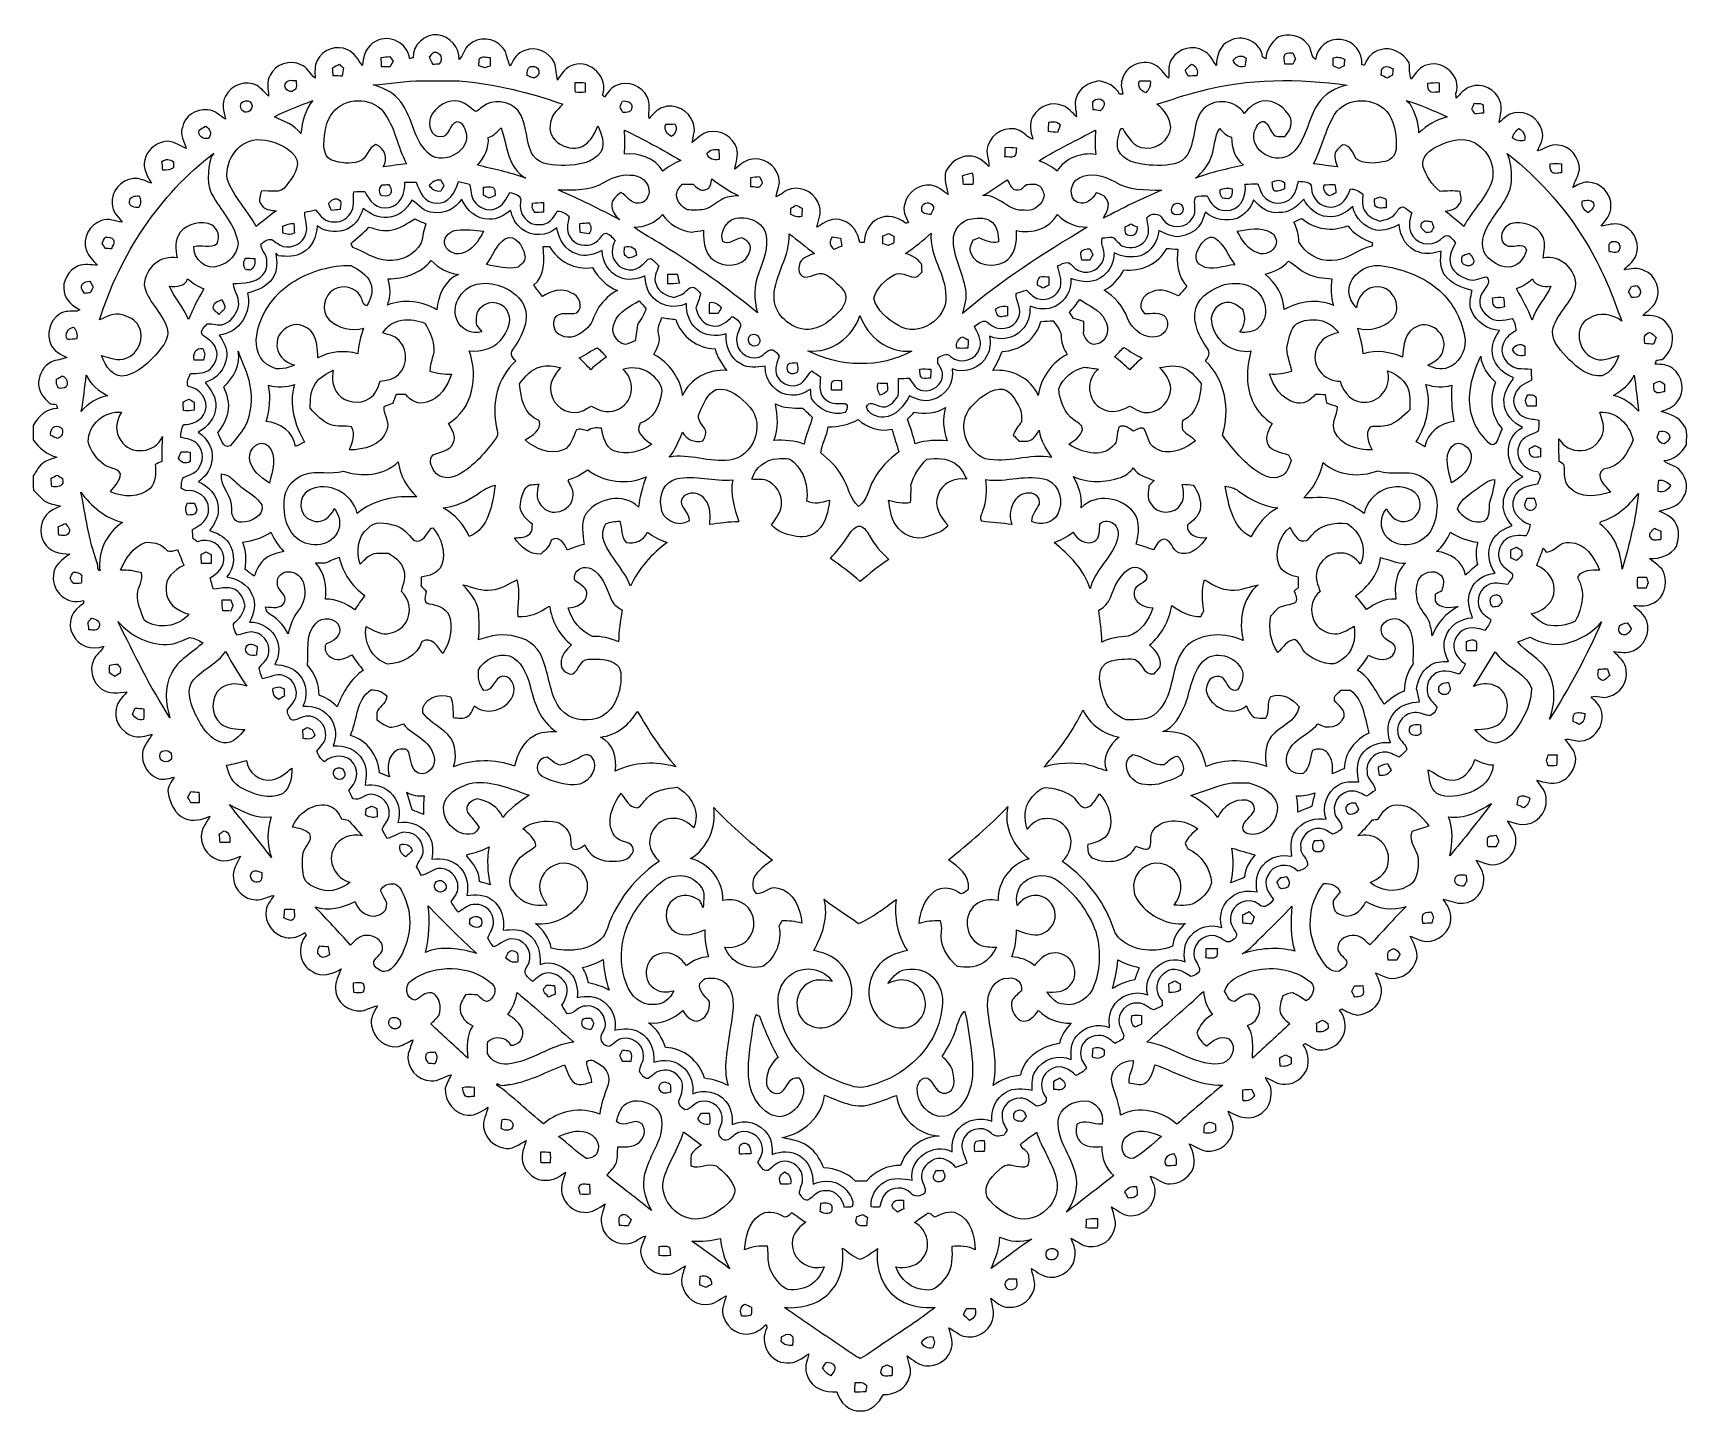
# Model space of a CAD drawing. Header units: centimetres. Extents: x -12.6 to 12.7, y -10.5 to 10.5.
import ezdxf

# ---------------------------------------------------------------- set-up
doc = ezdxf.new("R2010")
doc.units = ezdxf.units.CM
doc.header["$MEASUREMENT"] = 0
doc.layers.add('Camada 1', color=7, linetype='Continuous')

msp = doc.modelspace()

# ---------------------------------------------------------------- linework, layer by layer
at = {"layer": 'Camada 1', "color": 156}
for points, knots in [([(-6.84072, 10.17305), (-6.84742, 10.36848), (-6.66043, 10.54206), (-6.46606, 10.52195), (-6.46606, 10.52195), (-6.28085, 10.49972), (-6.12775, 10.33426), (-6.13692, 10.14448), (-6.13692, 10.14448), (-6.06812, 10.20692), (-6.06812, 10.31521), (-5.98769, 10.36778), (-5.98769, 10.36778), (-5.84658, 10.5036), (-5.59469, 10.48173), (-5.47263, 10.3318), (-5.47263, 10.3318), (-5.39962, 10.25243), (-5.40597, 10.13636), (-5.35586, 10.04499), (-5.35586, 10.04499), (-5.30895, 10.14448), (-5.24615, 10.25243), (-5.13257, 10.28488), (-5.13257, 10.28488), (-4.96181, 10.35367), (-4.7565, 10.25948), (-4.681, 10.09614), (-4.681, 10.09614), (-4.65278, 10.00971), (-4.6549, 9.91729), (-4.63479, 9.82909), (-4.63479, 9.82909), (-4.57588, 9.92857), (-4.50568, 10.03546), (-4.38502, 10.06369), (-4.38502, 10.06369), (-4.12574, 10.148), (-3.84774, 9.86013), (-3.94404, 9.60296), (-3.94404, 9.60296), (-3.93664, 9.5952), (-3.92148, 9.58003), (-3.91407, 9.57262), (-3.91407, 9.57262), (-3.86537, 9.64564), (-3.81175, 9.72361), (-3.72463, 9.75289), (-3.72463, 9.75289), (-3.55564, 9.83156), (-3.34186, 9.73983), (-3.26178, 9.57721), (-3.26178, 9.57721), (-3.21203, 9.47349), (-3.24555, 9.35672), (-3.23391, 9.24701), (-3.23391, 9.24701), (-3.17112, 9.30909), (-3.11608, 9.38705), (-3.02648, 9.41175), (-3.02648, 9.41175), (-2.84232, 9.48548), (-2.61725, 9.36625), (-2.56187, 9.17821), (-2.56187, 9.17821), (-2.51741, 9.08155), (-2.56258, 8.97748), (-2.57386, 8.87906), (-2.57386, 8.87906), (-2.49765, 8.94009), (-2.42605, 9.01805), (-2.32621, 9.03851), (-2.32621, 9.03851), (-2.14453, 9.08473), (-1.95085, 8.95949), (-1.89406, 8.78557), (-1.89406, 8.78557), (-1.8676, 8.67939), (-1.90923, 8.57462), (-1.92369, 8.47019), (-1.92369, 8.47019), (-1.85173, 8.52557), (-1.78611, 8.59825), (-1.69228, 8.61589), (-1.69228, 8.61589), (-1.50388, 8.6688), (-1.29575, 8.5351), (-1.25411, 8.34602), (-1.25411, 8.34602), (-1.21884, 8.24512), (-1.27952, 8.14775), (-1.2947, 8.04932), (-1.2947, 8.04932), (-1.21179, 8.07684), (-1.15217, 8.15445), (-1.06398, 8.16927), (-1.06398, 8.16927), (-0.87982, 8.21372), (-0.67804, 8.08707), (-0.63112, 7.90539), (-0.63112, 7.90539), (-0.59372, 7.79673), (-0.65369, 7.68843), (-0.67098, 7.58189), (-0.67098, 7.58189), (-0.55738, 7.65844), (-0.41839, 7.74912), (-0.27693, 7.68631), (-0.27693, 7.68631), (-0.12805, 7.63905), (-0.03562, 7.49828), (-0.01693, 7.348), (-0.01693, 7.348), (-0.00034, 7.348), (0.03352, 7.348), (0.05009, 7.34764), (0.05009, 7.34764), (0.05679, 7.49299), (0.12347, 7.64892), (0.26282, 7.71136), (0.26282, 7.71136), (0.40145, 7.78191), (0.56938, 7.74452), (0.68297, 7.64399), (0.68297, 7.64399), (0.69391, 7.64538), (0.71578, 7.64857), (0.72707, 7.64998), (0.72707, 7.64998), (0.68791, 7.74135), (0.63253, 7.84189), (0.67132, 7.94314), (0.67132, 7.94314), (0.71261, 8.11883), (0.89429, 8.24582), (1.07314, 8.22395), (1.07314, 8.22395), (1.1751, 8.2109), (1.25236, 8.13858), (1.33314, 8.08177), (1.33314, 8.08177), (1.31022, 8.19961), (1.26541, 8.3192), (1.30104, 8.4395), (1.30104, 8.4395), (1.36877, 8.57073), (1.50495, 8.67939), (1.6591, 8.66916), (1.6591, 8.66916), (1.78118, 8.6755), (1.87466, 8.58731), (1.95862, 8.51146), (1.95862, 8.51146), (1.96285, 8.6173), (1.89934, 8.72207), (1.94203, 8.82543), (1.94203, 8.82543), (1.99602, 9.02088), (2.2366, 9.15), (2.42464, 9.06073), (2.42464, 9.06073), (2.50119, 9.0297), (2.54706, 8.94785), (2.63031, 8.92986), (2.63031, 8.92986), (2.59432, 9.03993), (2.56187, 9.1701), (2.63102, 9.27487), (2.63102, 9.27487), (2.71392, 9.43539), (2.92417, 9.513), (3.09033, 9.44033), (3.09033, 9.44033), (3.17534, 9.40716), (3.23249, 9.33379), (3.29388, 9.26994), (3.29388, 9.26994), (3.296, 9.36978), (3.25013, 9.47243), (3.29388, 9.56839), (3.29388, 9.56839), (3.34081, 9.71655), (3.48933, 9.79346), (3.63326, 9.8178), (3.63326, 9.8178), (3.76519, 9.80193), (3.88832, 9.74019), (3.95145, 9.61777), (3.95145, 9.61777), (3.96416, 9.61777), (3.98921, 9.61743), (4.0019, 9.61707), (4.0019, 9.61707), (3.99097, 9.68869), (3.96558, 9.76312), (3.99274, 9.83438), (3.99274, 9.83438), (4.03577, 10.04076), (4.294, 10.16141), (4.48132, 10.06792), (4.48132, 10.06792), (4.58223, 10.03229), (4.62738, 9.92751), (4.70358, 9.86049), (4.70358, 9.86049), (4.71382, 9.96138), (4.68629, 10.07779), (4.75791, 10.16212), (4.75791, 10.16212), (4.85739, 10.31592), (5.07824, 10.37272), (5.23768, 10.27923), (5.23768, 10.27923), (5.33223, 10.23654), (5.37209, 10.13389), (5.43348, 10.05699), (5.43348, 10.05699), (5.43842, 10.20091), (5.48286, 10.36601), (5.62963, 10.42564), (5.62963, 10.42564), (5.82295, 10.54946), (6.11433, 10.41435), (6.14009, 10.18469), (6.14009, 10.18469), (6.15173, 10.17728), (6.17573, 10.16316), (6.18771, 10.15576), (6.18771, 10.15576), (6.19548, 10.29511), (6.27627, 10.408), (6.3821, 10.49196), (6.3821, 10.49196), (6.5352, 10.5477), (6.71829, 10.51877), (6.82271, 10.38577), (6.82271, 10.38577), (6.8901, 10.31945), (6.86681, 10.20091), (6.94584, 10.14589), (6.94584, 10.14589), (6.9677, 10.3318), (7.14833, 10.47962), (7.33636, 10.45139), (7.33636, 10.45139), (7.52827, 10.43587), (7.67503, 10.25348), (7.65315, 10.06228), (7.65315, 10.06228), (7.66339, 10.06122), (7.68385, 10.0591), (7.69408, 10.05804), (7.69408, 10.05804), (7.73782, 10.16846), (7.81931, 10.26971), (7.94066, 10.29616), (7.94066, 10.29616), (8.11564, 10.35155), (8.28957, 10.23866), (8.38129, 10.09508), (8.38129, 10.09508), (8.38482, 10.01112), (8.37776, 9.92399), (8.40846, 9.84391), (8.40846, 9.84391), (8.47231, 9.93739), (8.54287, 10.0404), (8.66174, 10.06615), (8.66174, 10.06615), (8.90939, 10.14059), (9.18774, 9.87848), (9.09177, 9.6273), (9.09177, 9.6273), (9.09355, 9.60966), (9.09708, 9.57509), (9.09849, 9.55745), (9.09849, 9.55745), (9.16199, 9.62377), (9.22338, 9.69997), (9.31438, 9.72925), (9.31438, 9.72925), (9.48865, 9.79699), (9.70597, 9.69327), (9.76417, 9.51582), (9.76417, 9.51582), (9.81428, 9.40858), (9.76736, 9.29181), (9.75501, 9.18174), (9.75501, 9.18174), (9.82169, 9.24454), (9.89083, 9.31509), (9.98677, 9.32885), (9.98677, 9.32885), (10.16881, 9.37048), (10.35649, 9.24665), (10.40553, 9.06992), (10.40553, 9.06992), (10.45104, 8.95702), (10.38224, 8.84907), (10.33885, 8.74853), (10.33885, 8.74853), (10.44468, 8.77746), (10.53816, 8.85719), (10.65388, 8.8392), (10.65388, 8.8392), (10.84367, 8.83108), (10.98125, 8.64658), (10.98055, 8.46525), (10.98055, 8.46525), (10.96503, 8.36859), (10.91106, 8.28428), (10.88002, 8.19255), (10.88002, 8.19255), (10.95409, 8.22536), (11.02571, 8.27792), (11.11143, 8.27228), (11.11143, 8.27228), (11.3037, 8.27193), (11.47302, 8.09377), (11.46174, 7.90151), (11.46174, 7.90151), (11.46703, 7.78087), (11.3799, 7.68948), (11.31427, 7.59848), (11.31427, 7.59848), (11.41024, 7.61541), (11.5083, 7.65174), (11.60604, 7.62353), (11.60604, 7.62353), (11.78489, 7.57836), (11.89884, 7.37481), (11.85791, 7.19737), (11.85791, 7.19737), (11.84098, 7.08094), (11.73444, 7.01357), (11.66354, 6.93137), (11.66354, 6.93137), (11.76338, 6.94548), (11.87202, 6.97618), (11.96657, 6.92185), (11.96657, 6.92185), (12.14966, 6.85411), (12.23539, 6.61846), (12.1472, 6.44666), (12.1472, 6.44666), (12.10802, 6.35316), (12.01101, 6.30555), (11.94681, 6.23217), (11.94681, 6.23217), (12.0784, 6.2371), (12.23503, 6.22969), (12.3183, 6.10975), (12.3183, 6.10975), (12.46504, 5.94818), (12.41319, 5.68678), (12.2428, 5.564), (12.2428, 5.564), (12.22199, 5.56048), (12.18035, 5.55342), (12.15918, 5.54989), (12.15918, 5.54989), (12.15424, 5.53507), (12.14437, 5.50509), (12.13943, 5.48993), (12.13943, 5.48993), (12.23115, 5.48815), (12.33028, 5.48462), (12.40508, 5.42395), (12.40508, 5.42395), (12.56276, 5.31176), (12.59628, 5.06764), (12.47527, 4.91701), (12.47527, 4.91701), (12.41882, 4.83376), (12.31864, 4.80413), (12.23081, 4.76708), (12.23081, 4.76708), (12.35604, 4.72298), (12.50456, 4.69123), (12.57087, 4.56177), (12.57087, 4.56177), (12.64462, 4.47674), (12.61321, 4.35856), (12.61709, 4.25662), (12.61709, 4.25662), (12.53666, 4.13456), (12.42484, 4.02237), (12.26819, 4.01884), (12.26819, 4.01884), (12.33733, 3.93876), (12.4714, 3.94935), (12.52748, 3.84986), (12.52748, 3.84986), (12.62661, 3.74402), (12.65273, 3.57681), (12.567, 3.45439), (12.567, 3.45439), (12.50244, 3.31045), (12.33346, 3.28682), (12.19904, 3.2459), (12.19904, 3.2459), (12.3137, 3.1958), (12.44423, 3.13019), (12.47775, 2.9979), (12.47775, 2.9979), (12.51549, 2.90583), (12.48409, 2.80775), (12.46893, 2.71463), (12.46893, 2.71463), (12.3765, 2.57315), (12.21527, 2.51354), (12.05123, 2.5213), (12.05123, 2.5213), (12.12497, 2.44403), (12.24562, 2.40064), (12.27349, 2.28811), (12.27349, 2.28811), (12.3257, 2.13042), (12.27807, 1.92369), (12.11932, 1.84608), (12.11932, 1.84608), (12.02513, 1.7854), (11.91119, 1.79139), (11.80499, 1.80516), (11.80499, 1.80516), (11.87131, 1.72261), (11.98527, 1.67428), (12.00855, 1.56245), (12.00855, 1.56245), (12.06816, 1.38818), (11.97292, 1.18039), (11.80146, 1.11266), (11.80146, 1.11266), (11.70763, 1.06539), (11.60073, 1.09255), (11.50196, 1.10031), (11.50196, 1.10031), (11.58098, 1.01635), (11.68929, 0.93768), (11.69351, 0.81104), (11.69351, 0.81104), (11.72562, 0.63358), (11.60073, 0.45225), (11.42753, 0.41098), (11.42753, 0.41098), (11.33934, 0.37217), (11.24513, 0.43744), (11.15764, 0.4071), (11.15764, 0.4071), (11.21233, 0.34395), (11.28818, 0.29279), (11.3104, 0.20742), (11.3104, 0.20742), (11.39225, -0.00847), (11.2021, -0.27586), (10.97138, -0.26916), (10.97138, -0.26916), (10.89907, -0.26528), (10.82957, -0.2293), (10.75725, -0.24518), (10.75725, -0.24518), (10.83415, -0.32561), (10.91494, -0.41485), (10.92305, -0.53269), (10.92305, -0.53269), (10.92622, -0.69108), (10.8225, -0.84242), (10.67469, -0.89887), (10.67469, -0.89887), (10.55933, -0.92816), (10.4401, -0.89923), (10.32968, -0.86535), (10.32968, -0.86535), (10.3893, -0.95532), (10.47574, -1.04527), (10.47362, -1.1617), (10.47362, -1.1617), (10.49548, -1.36735), (10.29723, -1.56316), (10.09261, -1.54269), (10.09261, -1.54269), (10.01994, -1.53141), (9.95045, -1.50741), (9.87953, -1.48978), (9.87953, -1.48978), (9.95009, -1.59208), (10.03194, -1.70602), (10.00619, -1.83832), (10.00619, -1.83832), (9.98996, -2.02282), (9.81004, -2.1657), (9.62942, -2.16005), (9.62942, -2.16005), (9.55216, -2.14383), (9.47914, -2.1149), (9.40505, -2.0902), (9.40505, -2.0902), (9.45444, -2.18334), (9.52712, -2.274), (9.5183, -2.38583), (9.5183, -2.38583), (9.52816, -2.56433), (9.3853, -2.73543), (9.20433, -2.74355), (9.20433, -2.74355), (9.09849, -2.75766), (9.00148, -2.70615), (8.90057, -2.68605), (8.90057, -2.68605), (8.9609, -2.77917), (9.03323, -2.87689), (9.01417, -2.99578), (9.01417, -2.99578), (9.00888, -3.18593), (8.82614, -3.33092), (8.6441, -3.33269), (8.6441, -3.33269), (8.55451, -3.32563), (8.47514, -3.27837), (8.39257, -3.24838), (8.39257, -3.24838), (8.44656, -3.35667), (8.51817, -3.46991), (8.49417, -3.59692), (8.49417, -3.59692), (8.45255, -3.77825), (8.26452, -3.92182), (8.07649, -3.89183), (8.07649, -3.89183), (8.00311, -3.87278), (7.93503, -3.83928), (7.86659, -3.80894), (7.86659, -3.80894), (7.91279, -3.92041), (7.9823, -4.03613), (7.94807, -4.16172), (7.94807, -4.16172), (7.91845, -4.33458), (7.7477, -4.43688), (7.58472, -4.45523), (7.58472, -4.45523), (7.50111, -4.43688), (7.41997, -4.40796), (7.34942, -4.35856), (7.34942, -4.35856), (7.34094, -4.3635), (7.32367, -4.37409), (7.31519, -4.37902), (7.31519, -4.37902), (7.40516, -4.48486), (7.42702, -4.63656), (7.37551, -4.76462), (7.37551, -4.76462), (7.32367, -4.89232), (7.19172, -4.97487), (7.05767, -4.98792), (7.05767, -4.98792), (6.95819, -4.99921), (6.87351, -4.93994), (6.7945, -4.8895), (6.7945, -4.8895), (6.78144, -4.8962), (6.76909, -4.90326), (6.7571, -4.91101), (6.7571, -4.91101), (6.83682, -5.01438), (6.85694, -5.15126), (6.8213, -5.27614), (6.8213, -5.27614), (6.76592, -5.40666), (6.63645, -5.51356), (6.49004, -5.51215), (6.49004, -5.51215), (6.37504, -5.52343), (6.28297, -5.44653), (6.18136, -5.40807), (6.18136, -5.40807), (6.20572, -5.45535), (6.23252, -5.50157), (6.2618, -5.54637), (6.2618, -5.54637), (6.29002, -5.69524), (6.25934, -5.86281), (6.12563, -5.95207), (6.12563, -5.95207), (5.97464, -6.07976), (5.76121, -6.02085), (5.61269, -5.92137), (5.61269, -5.92137), (5.64303, -6.01274), (5.69948, -6.10164), (5.68924, -6.20182), (5.68924, -6.20182), (5.67619, -6.40221), (5.47122, -6.5599), (5.27507, -6.53591), (5.27507, -6.53591), (5.18337, -6.5144), (5.10645, -6.45478), (5.01791, -6.42443), (5.01791, -6.42443), (5.09023, -6.54685), (5.1248, -6.6996), (5.0627, -6.83436), (5.0627, -6.83436), (4.99251, -6.95006), (4.86445, -7.03509), (4.72651, -7.03403), (4.72651, -7.03403), (4.61115, -7.04074), (4.53036, -6.94231), (4.42312, -6.91902), (4.42312, -6.91902), (4.45452, -6.99735), (4.50427, -7.07319), (4.49826, -7.16173), (4.49826, -7.16173), (4.49791, -7.36458), (4.30001, -7.5385), (4.09928, -7.52122), (4.09928, -7.52122), (3.99732, -7.50851), (3.91617, -7.43937), (3.83187, -7.38786), (3.83187, -7.38786), (3.86257, -7.5071), (3.92747, -7.63834), (3.86715, -7.7597), (3.86715, -7.7597), (3.80894, -7.93962), (3.58916, -8.03663), (3.41417, -7.97806), (3.41417, -7.97806), (3.34573, -7.9449), (3.28259, -7.90222), (3.21663, -7.86518), (3.21663, -7.86518), (3.24167, -7.94702), (3.28259, -8.02674), (3.27659, -8.11494), (3.27659, -8.11494), (3.27659, -8.31249), (3.08397, -8.47724), (2.88924, -8.46067), (2.88924, -8.46067), (2.77988, -8.45784), (2.69451, -8.3827), (2.60738, -8.32626), (2.60738, -8.32626), (2.62325, -8.40916), (2.65182, -8.48959), (2.65923, -8.57462), (2.65923, -8.57462), (2.64971, -8.77675), (2.45463, -8.94467), (2.25283, -8.92033), (2.25283, -8.92033), (2.147, -8.92069), (2.0701, -8.83813), (1.98861, -8.78382), (1.98861, -8.78382), (2.0073, -8.89212), (2.04998, -9.0057), (2.01436, -9.11613), (2.01436, -9.11613), (1.96427, -9.30134), (1.748, -9.40929), (1.56669, -9.36449), (1.56669, -9.36449), (1.48836, -9.32921), (1.42168, -9.27417), (1.3462, -9.23466), (1.3462, -9.23466), (1.37936, -9.34931), (1.42416, -9.47454), (1.37089, -9.59131), (1.37089, -9.59131), (1.31304, -9.74054), (1.14864, -9.82556), (0.99377, -9.81604), (0.99377, -9.81604), (0.88265, -9.80334), (0.79903, -9.72397), (0.71084, -9.66364), (0.71084, -9.66364), (0.72743, -9.76911), (0.79058, -9.87707), (0.74577, -9.98395), (0.74577, -9.98395), (0.70414, -10.15965), (0.51681, -10.263), (0.34466, -10.25313), (0.34466, -10.25313), (0.27481, -10.38048), (0.15909, -10.5163), (-0.00141, -10.5043), (-0.00141, -10.5043), (-0.17568, -10.51913), (-0.32385, -10.37166), (-0.36617, -10.21221), (-0.36617, -10.21221), (-0.54434, -10.22561), (-0.7507, -10.16034), (-0.81314, -9.97513), (-0.81314, -9.97513), (-0.877, -9.8633), (-0.8202, -9.74266), (-0.79162, -9.63012), (-0.79162, -9.63012), (-0.89712, -9.69081), (-0.99447, -9.7917), (-1.12783, -9.76841), (-1.12783, -9.76841), (-1.38959, -9.779), (-1.56209, -9.45868), (-1.43369, -9.23607), (-1.43369, -9.23607), (-1.43615, -9.22338), (-1.44144, -9.19762), (-1.44426, -9.18491), (-1.44426, -9.18491), (-1.51024, -9.23748), (-1.57373, -9.30134), (-1.66017, -9.31791), (-1.66017, -9.31791), (-1.84009, -9.36871), (-2.04045, -9.253), (-2.09196, -9.07486), (-2.09196, -9.07486), (-2.14629, -8.96549), (-2.08209, -8.85189), (-2.05739, -8.7443), (-2.05739, -8.7443), (-2.15547, -8.79756), (-2.24683, -8.88223), (-2.36536, -8.87694), (-2.36536, -8.87694), (-2.56786, -8.88787), (-2.74389, -8.6995), (-2.73861, -8.50159), (-2.73861, -8.50159), (-2.72979, -8.42751), (-2.70121, -8.35766), (-2.68323, -8.2864), (-2.68323, -8.2864), (-2.77213, -8.33332), (-2.85291, -8.41833), (-2.96087, -8.4155), (-2.96087, -8.4155), (-3.13443, -8.43562), (-3.302, -8.31037), (-3.34856, -8.14528), (-3.34856, -8.14528), (-3.3916, -8.03663), (-3.33058, -7.9315), (-3.28894, -7.83378), (-3.28894, -7.83378), (-3.37784, -7.84365), (-3.43358, -7.92726), (-3.52071, -7.94103), (-3.52071, -7.94103), (-3.70099, -7.98617), (-3.90877, -7.87259), (-3.95286, -7.68879), (-3.95286, -7.68879), (-3.99415, -7.5699), (-3.93593, -7.45172), (-3.90735, -7.33777), (-3.90735, -7.33777), (-4.00227, -7.40516), (-4.10669, -7.481), (-4.2298, -7.46972), (-4.2298, -7.46972), (-4.39208, -7.46901), (-4.52966, -7.33495), (-4.56847, -7.18361), (-4.56847, -7.18361), (-4.59634, -7.07107), (-4.53918, -6.96382), (-4.50956, -6.85835), (-4.50956, -6.85835), (-4.59951, -6.90986), (-4.68595, -6.98746), (-4.79707, -6.97793), (-4.79707, -6.97793), (-4.97028, -6.9984), (-5.12621, -6.86011), (-5.16643, -6.6989), (-5.16643, -6.6989), (-5.19077, -6.58566), (-5.14597, -6.47664), (-5.11174, -6.37151), (-5.11174, -6.37151), (-5.21935, -6.43183), (-5.334, -6.52638), (-5.46593, -6.48299), (-5.46593, -6.48299), (-5.61764, -6.45478), (-5.73722, -6.32529), (-5.76226, -6.17466), (-5.76226, -6.17466), (-5.78131, -6.06565), (-5.71712, -5.96723), (-5.6963, -5.86387), (-5.6963, -5.86387), (-5.78801, -5.92137), (-5.88398, -5.99651), (-5.99934, -5.98557), (-5.99934, -5.98557), (-6.20394, -5.9757), (-6.36057, -5.77144), (-6.35, -5.57354), (-6.35, -5.57354), (-6.3306, -5.50087), (-6.29002, -5.4363), (-6.25897, -5.36857), (-6.25897, -5.36857), (-6.3641, -5.38833), (-6.45089, -5.47193), (-6.56271, -5.45958), (-6.56271, -5.45958), (-6.77438, -5.46734), (-6.95147, -5.24686), (-6.91409, -5.0426), (-6.91409, -5.0426), (-6.89292, -4.9717), (-6.86187, -4.90395), (-6.84213, -4.83305), (-6.84213, -4.83305), (-6.91479, -4.86798), (-6.98394, -4.91208), (-7.0612, -4.93606), (-7.0612, -4.93606), (-7.25523, -4.96534), (-7.45101, -4.81117), (-7.4743, -4.61715), (-7.4743, -4.61715), (-7.50181, -4.50568), (-7.43549, -4.40619), (-7.38399, -4.31411), (-7.38399, -4.31411), (-7.46794, -4.32364), (-7.53921, -4.37479), (-7.62175, -4.39067), (-7.62175, -4.39067), (-7.81614, -4.41537), (-8.02428, -4.25662), (-8.02569, -4.05518), (-8.02569, -4.05518), (-8.03804, -3.94475), (-7.97065, -3.85092), (-7.94173, -3.74931), (-7.94173, -3.74931), (-8.07085, -3.82975), (-8.23912, -3.88549), (-8.37741, -3.7913), (-8.37741, -3.7913), (-8.58308, -3.69005), (-8.618, -3.40218), (-8.47266, -3.23532), (-8.47266, -3.23532), (-8.47795, -3.22474), (-8.48854, -3.20392), (-8.49383, -3.19369), (-8.49383, -3.19369), (-8.58026, -3.25296), (-8.68432, -3.29177), (-8.79051, -3.27271), (-8.79051, -3.27271), (-8.97255, -3.23144), (-9.11612, -3.0427), (-9.08614, -2.85467), (-9.08614, -2.85467), (-9.07273, -2.76718), (-9.01311, -2.6984), (-8.96654, -2.62714), (-8.96654, -2.62714), (-9.06039, -2.64195), (-9.14505, -2.70087), (-9.24242, -2.69275), (-9.24242, -2.69275), (-9.41916, -2.69487), (-9.57227, -2.53858), (-9.58567, -2.36607), (-9.58567, -2.36607), (-9.60437, -2.24155), (-9.52853, -2.13359), (-9.47984, -2.02564), (-9.47984, -2.02564), (-9.60154, -2.0902), (-9.75748, -2.13642), (-9.88236, -2.05527), (-9.88236, -2.05527), (-10.04428, -1.97167), (-10.12331, -1.75682), (-10.04675, -1.58996), (-10.04675, -1.58996), (-10.01465, -1.53175), (-9.97373, -1.47884), (-9.94833, -1.4171), (-9.94833, -1.4171), (-10.06545, -1.4725), (-10.20409, -1.50388), (-10.32756, -1.45133), (-10.32756, -1.45133), (-10.48067, -1.38394), (-10.55758, -1.21532), (-10.58368, -1.05903), (-10.58368, -1.05903), (-10.5992, -0.96767), (-10.5343, -0.89322), (-10.4909, -0.81986), (-10.4909, -0.81986), (-10.5671, -0.83572), (-10.64577, -0.86606), (-10.72409, -0.84384), (-10.72409, -0.84384), (-10.922, -0.7821), (-11.04229, -0.52563), (-10.93964, -0.33937), (-10.93964, -0.33937), (-10.90365, -0.27975), (-10.86097, -0.22472), (-10.82745, -0.16369), (-10.82745, -0.16369), (-10.92517, -0.19227), (-11.02994, -0.22189), (-11.13084, -0.19015), (-11.13084, -0.19015), (-11.28077, -0.13935), (-11.40001, 0.01588), (-11.38132, 0.17814), (-11.38132, 0.17814), (-11.38837, 0.3048), (-11.28324, 0.39334), (-11.21269, 0.48436), (-11.21269, 0.48436), (-11.34321, 0.4713), (-11.49173, 0.44343), (-11.60533, 0.52882), (-11.60533, 0.52882), (-11.7288, 0.6283), (-11.79688, 0.81526), (-11.72457, 0.96485), (-11.72457, 0.96485), (-11.69246, 1.05197), (-11.60039, 1.09748), (-11.56652, 1.18356), (-11.56652, 1.18356), (-11.7408, 1.1109), (-11.96163, 1.1818), (-12.03995, 1.3596), (-12.03995, 1.3596), (-12.13908, 1.52858), (-12.04101, 1.74837), (-11.8759, 1.83268), (-11.8759, 1.83268), (-11.8759, 1.84502), (-11.87626, 1.86937), (-11.87626, 1.88136), (-11.87626, 1.88136), (-12.1105, 1.7928), (-12.36909, 2.01719), (-12.33699, 2.25953), (-12.33699, 2.25953), (-12.33875, 2.41582), (-12.19623, 2.50647), (-12.08581, 2.58938), (-12.08581, 2.58938), (-12.23186, 2.58833), (-12.40542, 2.62573), (-12.47845, 2.76684), (-12.47845, 2.76684), (-12.56841, 2.91253), (-12.53842, 3.12242), (-12.40225, 3.22967), (-12.40225, 3.22967), (-12.34934, 3.27025), (-12.28513, 3.29247), (-12.22657, 3.32351), (-12.22657, 3.32351), (-12.30982, 3.34644), (-12.40119, 3.3535), (-12.47527, 3.40184), (-12.47527, 3.40184), (-12.53666, 3.45052), (-12.5857, 3.51296), (-12.64144, 3.56763), (-12.64144, 3.56763), (-12.64425, 3.6396), (-12.64531, 3.71193), (-12.64602, 3.78388), (-12.64602, 3.78388), (-12.59487, 3.8548), (-12.55571, 3.93805), (-12.48304, 3.99062), (-12.48304, 3.99062), (-12.4206, 4.0266), (-12.34969, 4.04424), (-12.28195, 4.06858), (-12.28195, 4.06858), (-12.434, 4.11127), (-12.55571, 4.20758), (-12.64461, 4.33634), (-12.64461, 4.33634), (-12.64531, 4.40865), (-12.64531, 4.48098), (-12.64461, 4.55295), (-12.64461, 4.55295), (-12.56417, 4.68982), (-12.44564, 4.81824), (-12.27278, 4.81434), (-12.27278, 4.81434), (-12.27772, 4.83022), (-12.28689, 4.86127), (-12.29147, 4.8768), (-12.29147, 4.8768), (-12.31477, 4.8789), (-12.36132, 4.88314), (-12.38462, 4.88526), (-12.38462, 4.88526), (-12.48656, 4.9678), (-12.57334, 5.08528), (-12.56347, 5.22286), (-12.56347, 5.22286), (-12.54936, 5.34492), (-12.48233, 5.47193), (-12.36627, 5.52484), (-12.36627, 5.52484), (-12.29395, 5.56436), (-12.20575, 5.55449), (-12.13308, 5.59435), (-12.13308, 5.59435), (-12.22974, 5.63633), (-12.325, 5.69382), (-12.3758, 5.79013), (-12.3758, 5.79013), (-12.44952, 5.94888), (-12.39202, 6.15843), (-12.2435, 6.25333), (-12.2435, 6.25333), (-12.16694, 6.31472), (-12.06323, 6.29462), (-11.97222, 6.2992), (-11.97222, 6.2992), (-11.96234, 6.30483), (-11.94258, 6.31577), (-11.9327, 6.32142), (-11.9327, 6.32142), (-12.04066, 6.37998), (-12.15284, 6.46465), (-12.17153, 6.59482), (-12.17153, 6.59482), (-12.20858, 6.75745), (-12.1038, 6.9275), (-11.95598, 6.99381), (-11.95598, 6.99381), (-11.86179, 7.02663), (-11.7609, 7.00617), (-11.66424, 7.00298), (-11.66424, 7.00298), (-11.72668, 7.07565), (-11.80324, 7.14233), (-11.83357, 7.23618), (-11.83357, 7.23618), (-11.90307, 7.41574), (-11.77959, 7.63093), (-11.60004, 7.6849), (-11.60004, 7.6849), (-11.49772, 7.72795), (-11.39083, 7.67257), (-11.28747, 7.66234), (-11.28747, 7.66234), (-11.35062, 7.74629), (-11.43564, 7.82672), (-11.43987, 7.93891), (-11.43987, 7.93891), (-11.46069, 8.12799), (-11.30405, 8.31003), (-11.11708, 8.32731), (-11.11708, 8.32731), (-11.01795, 8.34178), (-10.92976, 8.28498), (-10.83874, 8.25641), (-10.83874, 8.25641), (-10.90048, 8.36295), (-10.97702, 8.48254), (-10.93858, 8.61094), (-10.93858, 8.61094), (-10.91423, 8.75205), (-10.78759, 8.85295), (-10.65565, 8.89), (-10.65565, 8.89), (-10.52617, 8.92174), (-10.41717, 8.8339), (-10.30604, 8.78416), (-10.30604, 8.78416), (-10.3378, 8.88858), (-10.40765, 8.99583), (-10.36602, 9.10766), (-10.36602, 9.10766), (-10.3325, 9.27946), (-10.15223, 9.39694), (-9.98184, 9.37471), (-9.98184, 9.37471), (-9.87213, 9.37718), (-9.79769, 9.2844), (-9.70773, 9.23678), (-9.70773, 9.23678), (-9.73384, 9.35108), (-9.77441, 9.47984), (-9.70527, 9.58744), (-9.70527, 9.58744), (-9.62342, 9.761), (-9.392, 9.83791), (-9.22301, 9.74725), (-9.22301, 9.74725), (-9.1567, 9.70209), (-9.10555, 9.6393), (-9.04733, 9.58497), (-9.04733, 9.58497), (-9.05228, 9.69115), (-9.08438, 9.80828), (-9.02405, 9.90529), (-9.02405, 9.90529), (-8.94503, 10.07286), (-8.71889, 10.1533), (-8.5538, 10.06615), (-8.5538, 10.06615), (-8.45326, 10.03229), (-8.41692, 9.92363), (-8.33861, 9.86155), (-8.33861, 9.86155), (-8.3379, 9.95115), (-8.3506, 10.04675), (-8.30615, 10.1293), (-8.30615, 10.1293), (-8.22995, 10.29687), (-8.00522, 10.3766), (-7.84048, 10.2937), (-7.84048, 10.2937), (-7.73219, 10.25172), (-7.68244, 10.13741), (-7.6133, 10.0524), (-7.6133, 10.0524), (-7.60976, 10.20162), (-7.5512, 10.36355), (-7.4048, 10.42705), (-7.4048, 10.42705), (-7.20266, 10.54029), (-6.91479, 10.39388), (-6.89575, 10.15964), (-6.89575, 10.15964), (-6.88199, 10.16316), (-6.85446, 10.16952), (-6.84072, 10.17305)], [0, 0, 0, 0, 0.00344828, 0.00344828, 0.00344828, 0.00344828, 0.00689655, 0.00689655, 0.00689655, 0.00689655, 0.01034483, 0.01034483, 0.01034483, 0.01034483, 0.0137931, 0.0137931, 0.0137931, 0.0137931, 0.01724138, 0.01724138, 0.01724138, 0.01724138, 0.02068966, 0.02068966, 0.02068966, 0.02068966, 0.02413793, 0.02413793, 0.02413793, 0.02413793, 0.02758621, 0.02758621, 0.02758621, 0.02758621, 0.03103448, 0.03103448, 0.03103448, 0.03103448, 0.03448276, 0.03448276, 0.03448276, 0.03448276, 0.03793103, 0.03793103, 0.03793103, 0.03793103, 0.04137931, 0.04137931, 0.04137931, 0.04137931, 0.04482759, 0.04482759, 0.04482759, 0.04482759, 0.04827586, 0.04827586, 0.04827586, 0.04827586, 0.05172414, 0.05172414, 0.05172414, 0.05172414, 0.05517241, 0.05517241, 0.05517241, 0.05517241, 0.05862069, 0.05862069, 0.05862069, 0.05862069, 0.06206897, 0.06206897, 0.06206897, 0.06206897, 0.06551724, 0.06551724, 0.06551724, 0.06551724, 0.06896552, 0.06896552, 0.06896552, 0.06896552, 0.07241379, 0.07241379, 0.07241379, 0.07241379, 0.07586207, 0.07586207, 0.07586207, 0.07586207, 0.07931034, 0.07931034, 0.07931034, 0.07931034, 0.08275862, 0.08275862, 0.08275862, 0.08275862, 0.0862069, 0.0862069, 0.0862069, 0.0862069, 0.08965517, 0.08965517, 0.08965517, 0.08965517, 0.09310345, 0.09310345, 0.09310345, 0.09310345, 0.09655172, 0.09655172, 0.09655172, 0.09655172, 0.1, 0.1, 0.1, 0.1, 0.10344828, 0.10344828, 0.10344828, 0.10344828, 0.10689655, 0.10689655, 0.10689655, 0.10689655, 0.11034483, 0.11034483, 0.11034483, 0.11034483, 0.1137931, 0.1137931, 0.1137931, 0.1137931, 0.11724138, 0.11724138, 0.11724138, 0.11724138, 0.12068966, 0.12068966, 0.12068966, 0.12068966, 0.12413793, 0.12413793, 0.12413793, 0.12413793, 0.12758621, 0.12758621, 0.12758621, 0.12758621, 0.13103448, 0.13103448, 0.13103448, 0.13103448, 0.13448276, 0.13448276, 0.13448276, 0.13448276, 0.13793103, 0.13793103, 0.13793103, 0.13793103, 0.14137931, 0.14137931, 0.14137931, 0.14137931, 0.14482759, 0.14482759, 0.14482759, 0.14482759, 0.14827586, 0.14827586, 0.14827586, 0.14827586, 0.15172414, 0.15172414, 0.15172414, 0.15172414, 0.15517241, 0.15517241, 0.15517241, 0.15517241, 0.15862069, 0.15862069, 0.15862069, 0.15862069, 0.16206897, 0.16206897, 0.16206897, 0.16206897, 0.16551724, 0.16551724, 0.16551724, 0.16551724, 0.16896552, 0.16896552, 0.16896552, 0.16896552, 0.17241379, 0.17241379, 0.17241379, 0.17241379, 0.17586207, 0.17586207, 0.17586207, 0.17586207, 0.17931034, 0.17931034, 0.17931034, 0.17931034, 0.18275862, 0.18275862, 0.18275862, 0.18275862, 0.1862069, 0.1862069, 0.1862069, 0.1862069, 0.18965517, 0.18965517, 0.18965517, 0.18965517, 0.19310345, 0.19310345, 0.19310345, 0.19310345, 0.19655172, 0.19655172, 0.19655172, 0.19655172, 0.2, 0.2, 0.2, 0.2, 0.20344828, 0.20344828, 0.20344828, 0.20344828, 0.20689655, 0.20689655, 0.20689655, 0.20689655, 0.21034483, 0.21034483, 0.21034483, 0.21034483, 0.2137931, 0.2137931, 0.2137931, 0.2137931, 0.21724138, 0.21724138, 0.21724138, 0.21724138, 0.22068966, 0.22068966, 0.22068966, 0.22068966, 0.22413793, 0.22413793, 0.22413793, 0.22413793, 0.22758621, 0.22758621, 0.22758621, 0.22758621, 0.23103448, 0.23103448, 0.23103448, 0.23103448, 0.23448276, 0.23448276, 0.23448276, 0.23448276, 0.23793103, 0.23793103, 0.23793103, 0.23793103, 0.24137931, 0.24137931, 0.24137931, 0.24137931, 0.24482759, 0.24482759, 0.24482759, 0.24482759, 0.24827586, 0.24827586, 0.24827586, 0.24827586, 0.25172414, 0.25172414, 0.25172414, 0.25172414, 0.25517241, 0.25517241, 0.25517241, 0.25517241, 0.25862069, 0.25862069, 0.25862069, 0.25862069, 0.26206897, 0.26206897, 0.26206897, 0.26206897, 0.26551724, 0.26551724, 0.26551724, 0.26551724, 0.26896552, 0.26896552, 0.26896552, 0.26896552, 0.27241379, 0.27241379, 0.27241379, 0.27241379, 0.27586207, 0.27586207, 0.27586207, 0.27586207, 0.27931034, 0.27931034, 0.27931034, 0.27931034, 0.28275862, 0.28275862, 0.28275862, 0.28275862, 0.2862069, 0.2862069, 0.2862069, 0.2862069, 0.28965517, 0.28965517, 0.28965517, 0.28965517, 0.29310345, 0.29310345, 0.29310345, 0.29310345, 0.29655172, 0.29655172, 0.29655172, 0.29655172, 0.3, 0.3, 0.3, 0.3, 0.30344828, 0.30344828, 0.30344828, 0.30344828, 0.30689655, 0.30689655, 0.30689655, 0.30689655, 0.31034483, 0.31034483, 0.31034483, 0.31034483, 0.3137931, 0.3137931, 0.3137931, 0.3137931, 0.31724138, 0.31724138, 0.31724138, 0.31724138, 0.32068966, 0.32068966, 0.32068966, 0.32068966, 0.32413793, 0.32413793, 0.32413793, 0.32413793, 0.32758621, 0.32758621, 0.32758621, 0.32758621, 0.33103448, 0.33103448, 0.33103448, 0.33103448, 0.33448276, 0.33448276, 0.33448276, 0.33448276, 0.33793103, 0.33793103, 0.33793103, 0.33793103, 0.34137931, 0.34137931, 0.34137931, 0.34137931, 0.34482759, 0.34482759, 0.34482759, 0.34482759, 0.34827586, 0.34827586, 0.34827586, 0.34827586, 0.35172414, 0.35172414, 0.35172414, 0.35172414, 0.35517241, 0.35517241, 0.35517241, 0.35517241, 0.35862069, 0.35862069, 0.35862069, 0.35862069, 0.36206897, 0.36206897, 0.36206897, 0.36206897, 0.36551724, 0.36551724, 0.36551724, 0.36551724, 0.36896552, 0.36896552, 0.36896552, 0.36896552, 0.37241379, 0.37241379, 0.37241379, 0.37241379, 0.37586207, 0.37586207, 0.37586207, 0.37586207, 0.37931034, 0.37931034, 0.37931034, 0.37931034, 0.38275862, 0.38275862, 0.38275862, 0.38275862, 0.3862069, 0.3862069, 0.3862069, 0.3862069, 0.38965517, 0.38965517, 0.38965517, 0.38965517, 0.39310345, 0.39310345, 0.39310345, 0.39310345, 0.39655172, 0.39655172, 0.39655172, 0.39655172, 0.4, 0.4, 0.4, 0.4, 0.40344828, 0.40344828, 0.40344828, 0.40344828, 0.40689655, 0.40689655, 0.40689655, 0.40689655, 0.41034483, 0.41034483, 0.41034483, 0.41034483, 0.4137931, 0.4137931, 0.4137931, 0.4137931, 0.41724138, 0.41724138, 0.41724138, 0.41724138, 0.42068966, 0.42068966, 0.42068966, 0.42068966, 0.42413793, 0.42413793, 0.42413793, 0.42413793, 0.42758621, 0.42758621, 0.42758621, 0.42758621, 0.43103448, 0.43103448, 0.43103448, 0.43103448, 0.43448276, 0.43448276, 0.43448276, 0.43448276, 0.43793103, 0.43793103, 0.43793103, 0.43793103, 0.44137931, 0.44137931, 0.44137931, 0.44137931, 0.44482759, 0.44482759, 0.44482759, 0.44482759, 0.44827586, 0.44827586, 0.44827586, 0.44827586, 0.45172414, 0.45172414, 0.45172414, 0.45172414, 0.45517241, 0.45517241, 0.45517241, 0.45517241, 0.45862069, 0.45862069, 0.45862069, 0.45862069, 0.46206897, 0.46206897, 0.46206897, 0.46206897, 0.46551724, 0.46551724, 0.46551724, 0.46551724, 0.46896552, 0.46896552, 0.46896552, 0.46896552, 0.47241379, 0.47241379, 0.47241379, 0.47241379, 0.47586207, 0.47586207, 0.47586207, 0.47586207, 0.47931034, 0.47931034, 0.47931034, 0.47931034, 0.48275862, 0.48275862, 0.48275862, 0.48275862, 0.4862069, 0.4862069, 0.4862069, 0.4862069, 0.48965517, 0.48965517, 0.48965517, 0.48965517, 0.49310345, 0.49310345, 0.49310345, 0.49310345, 0.49655172, 0.49655172, 0.49655172, 0.49655172, 0.5, 0.5, 0.5, 0.5, 0.50344828, 0.50344828, 0.50344828, 0.50344828, 0.50689655, 0.50689655, 0.50689655, 0.50689655, 0.51034483, 0.51034483, 0.51034483, 0.51034483, 0.5137931, 0.5137931, 0.5137931, 0.5137931, 0.51724138, 0.51724138, 0.51724138, 0.51724138, 0.52068966, 0.52068966, 0.52068966, 0.52068966, 0.52413793, 0.52413793, 0.52413793, 0.52413793, 0.52758621, 0.52758621, 0.52758621, 0.52758621, 0.53103448, 0.53103448, 0.53103448, 0.53103448, 0.53448276, 0.53448276, 0.53448276, 0.53448276, 0.53793103, 0.53793103, 0.53793103, 0.53793103, 0.54137931, 0.54137931, 0.54137931, 0.54137931, 0.54482759, 0.54482759, 0.54482759, 0.54482759, 0.54827586, 0.54827586, 0.54827586, 0.54827586, 0.55172414, 0.55172414, 0.55172414, 0.55172414, 0.55517241, 0.55517241, 0.55517241, 0.55517241, 0.55862069, 0.55862069, 0.55862069, 0.55862069, 0.56206897, 0.56206897, 0.56206897, 0.56206897, 0.56551724, 0.56551724, 0.56551724, 0.56551724, 0.56896552, 0.56896552, 0.56896552, 0.56896552, 0.57241379, 0.57241379, 0.57241379, 0.57241379, 0.57586207, 0.57586207, 0.57586207, 0.57586207, 0.57931034, 0.57931034, 0.57931034, 0.57931034, 0.58275862, 0.58275862, 0.58275862, 0.58275862, 0.5862069, 0.5862069, 0.5862069, 0.5862069, 0.58965517, 0.58965517, 0.58965517, 0.58965517, 0.59310345, 0.59310345, 0.59310345, 0.59310345, 0.59655172, 0.59655172, 0.59655172, 0.59655172, 0.6, 0.6, 0.6, 0.6, 0.60344828, 0.60344828, 0.60344828, 0.60344828, 0.60689655, 0.60689655, 0.60689655, 0.60689655, 0.61034483, 0.61034483, 0.61034483, 0.61034483, 0.6137931, 0.6137931, 0.6137931, 0.6137931, 0.61724138, 0.61724138, 0.61724138, 0.61724138, 0.62068966, 0.62068966, 0.62068966, 0.62068966, 0.62413793, 0.62413793, 0.62413793, 0.62413793, 0.62758621, 0.62758621, 0.62758621, 0.62758621, 0.63103448, 0.63103448, 0.63103448, 0.63103448, 0.63448276, 0.63448276, 0.63448276, 0.63448276, 0.63793103, 0.63793103, 0.63793103, 0.63793103, 0.64137931, 0.64137931, 0.64137931, 0.64137931, 0.64482759, 0.64482759, 0.64482759, 0.64482759, 0.64827586, 0.64827586, 0.64827586, 0.64827586, 0.65172414, 0.65172414, 0.65172414, 0.65172414, 0.65517241, 0.65517241, 0.65517241, 0.65517241, 0.65862069, 0.65862069, 0.65862069, 0.65862069, 0.66206897, 0.66206897, 0.66206897, 0.66206897, 0.66551724, 0.66551724, 0.66551724, 0.66551724, 0.66896552, 0.66896552, 0.66896552, 0.66896552, 0.67241379, 0.67241379, 0.67241379, 0.67241379, 0.67586207, 0.67586207, 0.67586207, 0.67586207, 0.67931034, 0.67931034, 0.67931034, 0.67931034, 0.68275862, 0.68275862, 0.68275862, 0.68275862, 0.6862069, 0.6862069, 0.6862069, 0.6862069, 0.68965517, 0.68965517, 0.68965517, 0.68965517, 0.69310345, 0.69310345, 0.69310345, 0.69310345, 0.69655172, 0.69655172, 0.69655172, 0.69655172, 0.7, 0.7, 0.7, 0.7, 0.70344828, 0.70344828, 0.70344828, 0.70344828, 0.70689655, 0.70689655, 0.70689655, 0.70689655, 0.71034483, 0.71034483, 0.71034483, 0.71034483, 0.7137931, 0.7137931, 0.7137931, 0.7137931, 0.71724138, 0.71724138, 0.71724138, 0.71724138, 0.72068966, 0.72068966, 0.72068966, 0.72068966, 0.72413793, 0.72413793, 0.72413793, 0.72413793, 0.72758621, 0.72758621, 0.72758621, 0.72758621, 0.73103448, 0.73103448, 0.73103448, 0.73103448, 0.73448276, 0.73448276, 0.73448276, 0.73448276, 0.73793103, 0.73793103, 0.73793103, 0.73793103, 0.74137931, 0.74137931, 0.74137931, 0.74137931, 0.74482759, 0.74482759, 0.74482759, 0.74482759, 0.74827586, 0.74827586, 0.74827586, 0.74827586, 0.75172414, 0.75172414, 0.75172414, 0.75172414, 0.75517241, 0.75517241, 0.75517241, 0.75517241, 0.75862069, 0.75862069, 0.75862069, 0.75862069, 0.76206897, 0.76206897, 0.76206897, 0.76206897, 0.76551724, 0.76551724, 0.76551724, 0.76551724, 0.76896552, 0.76896552, 0.76896552, 0.76896552, 0.77241379, 0.77241379, 0.77241379, 0.77241379, 0.77586207, 0.77586207, 0.77586207, 0.77586207, 0.77931034, 0.77931034, 0.77931034, 0.77931034, 0.78275862, 0.78275862, 0.78275862, 0.78275862, 0.7862069, 0.7862069, 0.7862069, 0.7862069, 0.78965517, 0.78965517, 0.78965517, 0.78965517, 0.79310345, 0.79310345, 0.79310345, 0.79310345, 0.79655172, 0.79655172, 0.79655172, 0.79655172, 0.8, 0.8, 0.8, 0.8, 0.80344828, 0.80344828, 0.80344828, 0.80344828, 0.80689655, 0.80689655, 0.80689655, 0.80689655, 0.81034483, 0.81034483, 0.81034483, 0.81034483, 0.8137931, 0.8137931, 0.8137931, 0.8137931, 0.81724138, 0.81724138, 0.81724138, 0.81724138, 0.82068966, 0.82068966, 0.82068966, 0.82068966, 0.82413793, 0.82413793, 0.82413793, 0.82413793, 0.82758621, 0.82758621, 0.82758621, 0.82758621, 0.83103448, 0.83103448, 0.83103448, 0.83103448, 0.83448276, 0.83448276, 0.83448276, 0.83448276, 0.83793103, 0.83793103, 0.83793103, 0.83793103, 0.84137931, 0.84137931, 0.84137931, 0.84137931, 0.84482759, 0.84482759, 0.84482759, 0.84482759, 0.84827586, 0.84827586, 0.84827586, 0.84827586, 0.85172414, 0.85172414, 0.85172414, 0.85172414, 0.85517241, 0.85517241, 0.85517241, 0.85517241, 0.85862069, 0.85862069, 0.85862069, 0.85862069, 0.86206897, 0.86206897, 0.86206897, 0.86206897, 0.86551724, 0.86551724, 0.86551724, 0.86551724, 0.86896552, 0.86896552, 0.86896552, 0.86896552, 0.87241379, 0.87241379, 0.87241379, 0.87241379, 0.87586207, 0.87586207, 0.87586207, 0.87586207, 0.87931034, 0.87931034, 0.87931034, 0.87931034, 0.88275862, 0.88275862, 0.88275862, 0.88275862, 0.8862069, 0.8862069, 0.8862069, 0.8862069, 0.88965517, 0.88965517, 0.88965517, 0.88965517, 0.89310345, 0.89310345, 0.89310345, 0.89310345, 0.89655172, 0.89655172, 0.89655172, 0.89655172, 0.9, 0.9, 0.9, 0.9, 0.90344828, 0.90344828, 0.90344828, 0.90344828, 0.90689655, 0.90689655, 0.90689655, 0.90689655, 0.91034483, 0.91034483, 0.91034483, 0.91034483, 0.9137931, 0.9137931, 0.9137931, 0.9137931, 0.91724138, 0.91724138, 0.91724138, 0.91724138, 0.92068966, 0.92068966, 0.92068966, 0.92068966, 0.92413793, 0.92413793, 0.92413793, 0.92413793, 0.92758621, 0.92758621, 0.92758621, 0.92758621, 0.93103448, 0.93103448, 0.93103448, 0.93103448, 0.93448276, 0.93448276, 0.93448276, 0.93448276, 0.93793103, 0.93793103, 0.93793103, 0.93793103, 0.94137931, 0.94137931, 0.94137931, 0.94137931, 0.94482759, 0.94482759, 0.94482759, 0.94482759, 0.94827586, 0.94827586, 0.94827586, 0.94827586, 0.95172414, 0.95172414, 0.95172414, 0.95172414, 0.95517241, 0.95517241, 0.95517241, 0.95517241, 0.95862069, 0.95862069, 0.95862069, 0.95862069, 0.96206897, 0.96206897, 0.96206897, 0.96206897, 0.96551724, 0.96551724, 0.96551724, 0.96551724, 0.96896552, 0.96896552, 0.96896552, 0.96896552, 0.97241379, 0.97241379, 0.97241379, 0.97241379, 0.97586207, 0.97586207, 0.97586207, 0.97586207, 0.97931034, 0.97931034, 0.97931034, 0.97931034, 0.98275862, 0.98275862, 0.98275862, 0.98275862, 0.9862069, 0.9862069, 0.9862069, 0.9862069, 0.98965517, 0.98965517, 0.98965517, 0.98965517, 0.99310345, 0.99310345, 0.99310345, 0.99310345, 1, 1, 1, 1]), ([(-7.3272, 10.17869), (-7.3272, 10.17869), (-7.3272, 10.17869), (-7.3272, 10.17869), (-7.3272, 10.17869), (-7.32649, 10.13106), (-7.32472, 10.08379), (-7.3226, 10.03652), (-7.3226, 10.03652), (-7.27779, 10.03476), (-7.23335, 10.0337), (-7.18855, 10.03299), (-7.18855, 10.03299), (-7.17479, 10.06333), (-7.16104, 10.09332), (-7.14691, 10.12366), (-7.14691, 10.12366), (-7.16421, 10.14623), (-7.18114, 10.16881), (-7.19771, 10.1914), (-7.19771, 10.1914), (-7.2411, 10.18751), (-7.28415, 10.18327), (-7.3272, 10.17869)], [0, 0, 0, 0, 0.14285714, 0.14285714, 0.14285714, 0.14285714, 0.28571429, 0.28571429, 0.28571429, 0.28571429, 0.42857143, 0.42857143, 0.42857143, 0.42857143, 0.57142857, 0.57142857, 0.57142857, 0.57142857, 0.71428571, 0.71428571, 0.71428571, 0.71428571, 1, 1, 1, 1]), ([(-6.58741, 10.19033), (-6.58741, 10.19033), (-6.58741, 10.19033), (-6.58741, 10.19033), (-6.58741, 10.19033), (-6.57895, 10.14552), (-6.5592, 10.10496), (-6.53133, 10.06897), (-6.53133, 10.06897), (-6.5098, 10.07074), (-6.4664, 10.07427), (-6.44489, 10.07604), (-6.44489, 10.07604), (-6.36939, 10.15012), (-6.41914, 10.26442), (-6.52426, 10.26054), (-6.52426, 10.26054), (-6.54543, 10.23725), (-6.56624, 10.21362), (-6.58741, 10.19033)], [0, 0, 0, 0, 0.16666667, 0.16666667, 0.16666667, 0.16666667, 0.33333333, 0.33333333, 0.33333333, 0.33333333, 0.5, 0.5, 0.5, 0.5, 0.66666667, 0.66666667, 0.66666667, 0.66666667, 1, 1, 1, 1]), ([(-5.82577, 10.16035), (-5.82577, 10.16035), (-5.82577, 10.16035), (-5.82577, 10.16035), (-5.82577, 10.16035), (-5.83388, 10.12472), (-5.83282, 10.08803), (-5.83459, 10.05169), (-5.83459, 10.05169), (-5.81377, 10.04358), (-5.77179, 10.02735), (-5.75062, 10.01924), (-5.75062, 10.01924), (-5.7291, 10.02594), (-5.68537, 10.03935), (-5.66384, 10.04605), (-5.66384, 10.04605), (-5.66384, 10.08873), (-5.66454, 10.13177), (-5.6649, 10.17481), (-5.6649, 10.17481), (-5.71887, 10.18151), (-5.78026, 10.20162), (-5.82577, 10.16035)], [0, 0, 0, 0, 0.14285714, 0.14285714, 0.14285714, 0.14285714, 0.28571429, 0.28571429, 0.28571429, 0.28571429, 0.42857143, 0.42857143, 0.42857143, 0.42857143, 0.57142857, 0.57142857, 0.57142857, 0.57142857, 0.71428571, 0.71428571, 0.71428571, 0.71428571, 1, 1, 1, 1]), ([(5.68854, 10.13601), (5.68854, 10.13601), (5.68854, 10.13601), (5.68854, 10.13601), (5.68854, 10.13601), (5.71782, 10.05769), (5.78309, 10.01641), (5.86739, 10.03723), (5.86739, 10.03723), (5.8734, 10.08097), (5.87974, 10.12472), (5.88644, 10.16846), (5.88644, 10.16846), (5.81659, 10.22526), (5.74357, 10.1988), (5.68854, 10.13601)], [0, 0, 0, 0, 0.2, 0.2, 0.2, 0.2, 0.4, 0.4, 0.4, 0.4, 0.6, 0.6, 0.6, 0.6, 1, 1, 1, 1]), ([(6.48687, 10.23302), (6.48687, 10.23302), (6.48687, 10.23302), (6.48687, 10.23302), (6.48687, 10.23302), (6.45054, 10.18751), (6.4724, 10.12895), (6.47841, 10.07744), (6.47841, 10.07744), (6.51932, 10.07674), (6.56059, 10.07638), (6.60188, 10.07604), (6.60188, 10.07604), (6.61246, 10.09685), (6.63292, 10.13777), (6.64316, 10.15858), (6.64316, 10.15858), (6.63222, 10.18117), (6.6107, 10.22667), (6.60011, 10.2496), (6.60011, 10.2496), (6.56271, 10.24395), (6.51827, 10.25807), (6.48687, 10.23302)], [0, 0, 0, 0, 0.14285714, 0.14285714, 0.14285714, 0.14285714, 0.28571429, 0.28571429, 0.28571429, 0.28571429, 0.42857143, 0.42857143, 0.42857143, 0.42857143, 0.57142857, 0.57142857, 0.57142857, 0.57142857, 0.71428571, 0.71428571, 0.71428571, 0.71428571, 1, 1, 1, 1]), ([(7.21818, 10.17269), (7.21818, 10.17269), (7.21818, 10.17269), (7.21818, 10.17269), (7.21818, 10.17269), (7.21676, 10.13106), (7.21606, 10.08944), (7.21571, 10.04782), (7.21571, 10.04782), (7.23793, 10.03829), (7.28239, 10.01924), (7.30462, 10.00971), (7.30462, 10.00971), (7.32401, 10.01959), (7.36353, 10.03969), (7.38328, 10.04992), (7.38328, 10.04992), (7.38645, 10.08133), (7.38998, 10.11307), (7.39352, 10.14448), (7.39352, 10.14448), (7.34201, 10.18504), (7.27957, 10.18645), (7.21818, 10.17269)], [0, 0, 0, 0, 0.14285714, 0.14285714, 0.14285714, 0.14285714, 0.28571429, 0.28571429, 0.28571429, 0.28571429, 0.42857143, 0.42857143, 0.42857143, 0.42857143, 0.57142857, 0.57142857, 0.57142857, 0.57142857, 0.71428571, 0.71428571, 0.71428571, 0.71428571, 1, 1, 1, 1]), ([(-8.07049, 10.0136), (-8.07049, 10.0136), (-8.07049, 10.0136), (-8.07049, 10.0136), (-8.07049, 10.0136), (-8.06873, 9.97408), (-8.0652, 9.93493), (-8.05991, 9.89541), (-8.05991, 9.89541), (-8.01369, 9.89435), (-7.96784, 9.894), (-7.92162, 9.894), (-7.92162, 9.894), (-7.91527, 9.93563), (-7.90927, 9.97726), (-7.90363, 10.01924), (-7.90363, 10.01924), (-7.91915, 10.03265), (-7.95055, 10.05945), (-7.96643, 10.07286), (-7.96643, 10.07286), (-8.00206, 10.05557), (-8.04439, 10.0457), (-8.07049, 10.0136)], [0, 0, 0, 0, 0.14285714, 0.14285714, 0.14285714, 0.14285714, 0.28571429, 0.28571429, 0.28571429, 0.28571429, 0.42857143, 0.42857143, 0.42857143, 0.42857143, 0.57142857, 0.57142857, 0.57142857, 0.57142857, 0.71428571, 0.71428571, 0.71428571, 0.71428571, 1, 1, 1, 1]), ([(-5.09939, 9.90176), (-5.09939, 9.90176), (-5.09939, 9.90176), (-5.09939, 9.90176), (-5.09939, 9.90176), (-5.05319, 9.88765), (-4.99285, 9.84073), (-4.94911, 9.8873), (-4.94911, 9.8873), (-4.88173, 9.93386), (-4.9336, 10.0598), (-5.01755, 10.039), (-5.01755, 10.039), (-5.09447, 10.04534), (-5.09517, 9.95503), (-5.09939, 9.90176)], [0, 0, 0, 0, 0.2, 0.2, 0.2, 0.2, 0.4, 0.4, 0.4, 0.4, 0.6, 0.6, 0.6, 0.6, 1, 1, 1, 1]), ([(4.95618, 9.98431), (4.95618, 9.98431), (4.95618, 9.98431), (4.95618, 9.98431), (4.95618, 9.98431), (4.97099, 9.95397), (4.98581, 9.92328), (5.00097, 9.89223), (5.00097, 9.89223), (5.04542, 9.89365), (5.08987, 9.89506), (5.13467, 9.89718), (5.13467, 9.89718), (5.15691, 9.97761), (5.13115, 10.04428), (5.05247, 10.07568), (5.05247, 10.07568), (5.02002, 10.04534), (4.98792, 10.01501), (4.95618, 9.98431)], [0, 0, 0, 0, 0.16666667, 0.16666667, 0.16666667, 0.16666667, 0.33333333, 0.33333333, 0.33333333, 0.33333333, 0.5, 0.5, 0.5, 0.5, 0.66666667, 0.66666667, 0.66666667, 0.66666667, 1, 1, 1, 1]), ([(7.99007, 10.03123), (7.99007, 10.03123), (7.99007, 10.03123), (7.99007, 10.03123), (7.99007, 10.03123), (7.94137, 10.0083), (7.95937, 9.94833), (7.95126, 9.90564), (7.95126, 9.90564), (7.98159, 9.89153), (8.01193, 9.87707), (8.04298, 9.86261), (8.04298, 9.86261), (8.06979, 9.87742), (8.09695, 9.89223), (8.12446, 9.9067), (8.12446, 9.9067), (8.12694, 9.93845), (8.1294, 9.96984), (8.13223, 10.00125), (8.13223, 10.00125), (8.08813, 10.02065), (8.03909, 10.05769), (7.99007, 10.03123)], [0, 0, 0, 0, 0.14285714, 0.14285714, 0.14285714, 0.14285714, 0.28571429, 0.28571429, 0.28571429, 0.28571429, 0.42857143, 0.42857143, 0.42857143, 0.42857143, 0.57142857, 0.57142857, 0.57142857, 0.57142857, 0.71428571, 0.71428571, 0.71428571, 0.71428571, 1, 1, 1, 1]), ([(-8.77746, 9.79487), (-8.77746, 9.79487), (-8.77746, 9.79487), (-8.77746, 9.79487), (-8.77746, 9.79487), (-8.84625, 9.72749), (-8.72771, 9.60649), (-8.66034, 9.67634), (-8.66034, 9.67634), (-8.60319, 9.70597), (-8.62965, 9.77441), (-8.62682, 9.8245), (-8.62682, 9.8245), (-8.67586, 9.81886), (-8.74888, 9.85167), (-8.77746, 9.79487)], [0, 0, 0, 0, 0.2, 0.2, 0.2, 0.2, 0.4, 0.4, 0.4, 0.4, 0.6, 0.6, 0.6, 0.6, 1, 1, 1, 1]), ([(-7.45243, 9.761), (-7.45243, 9.761), (-7.45243, 9.761), (-7.45243, 9.761), (-7.45243, 9.761), (-7.31166, 9.71761), (-7.16808, 9.65905), (-7.06861, 9.54651), (-7.06861, 9.54651), (-6.84917, 9.31298), (-6.85623, 8.94715), (-6.61987, 8.72525), (-6.61987, 8.72525), (-6.42408, 8.52064), (-6.00569, 8.70514), (-6.02262, 8.9863), (-6.02262, 8.9863), (-6.0459, 9.06709), (-6.06672, 9.18915), (-6.16866, 9.20009), (-6.16866, 9.20009), (-6.28896, 9.16869), (-6.27486, 8.9535), (-6.4195, 8.96761), (-6.4195, 8.96761), (-6.5659, 8.95914), (-6.61704, 9.14858), (-6.57506, 9.26253), (-6.57506, 9.26253), (-6.50239, 9.42975), (-6.30449, 9.55251), (-6.12104, 9.50277), (-6.12104, 9.50277), (-6.02933, 9.47807), (-5.96511, 9.40329), (-5.88715, 9.35355), (-5.88715, 9.35355), (-5.84341, 9.35601), (-5.818, 9.3987), (-5.78309, 9.41987), (-5.78309, 9.41987), (-5.62609, 9.55286), (-5.37386, 9.51723), (-5.23909, 9.37012), (-5.23909, 9.37012), (-5.08776, 9.16834), (-5.13291, 8.89105), (-5.00768, 8.67833), (-5.00768, 8.67833), (-4.89549, 8.52663), (-4.68453, 8.53016), (-4.51484, 8.52663), (-4.51484, 8.52663), (-4.32223, 8.53651), (-4.09575, 8.56332), (-3.97087, 8.72912), (-3.97087, 8.72912), (-3.90418, 8.85895), (-3.95817, 9.01029), (-4.01778, 9.13236), (-4.01778, 9.13236), (-4.05729, 9.03922), (-4.10033, 8.94291), (-4.17688, 8.87377), (-4.17688, 8.87377), (-4.37127, 8.67939), (-4.78401, 8.85542), (-4.74698, 9.13906), (-4.74698, 9.13906), (-4.74345, 9.27381), (-4.64502, 9.37718), (-4.55083, 9.4622), (-4.55083, 9.4622), (-5.06201, 9.64459), (-5.59435, 9.77406), (-6.13621, 9.8178), (-6.13621, 9.8178), (-6.32495, 9.82486), (-6.51403, 9.81886), (-6.70312, 9.82098), (-6.70312, 9.82098), (-6.95466, 9.82627), (-7.2016, 9.76595), (-7.45243, 9.761)], [0, 0, 0, 0, 0.04545455, 0.04545455, 0.04545455, 0.04545455, 0.09090909, 0.09090909, 0.09090909, 0.09090909, 0.13636364, 0.13636364, 0.13636364, 0.13636364, 0.18181818, 0.18181818, 0.18181818, 0.18181818, 0.22727273, 0.22727273, 0.22727273, 0.22727273, 0.27272727, 0.27272727, 0.27272727, 0.27272727, 0.31818182, 0.31818182, 0.31818182, 0.31818182, 0.36363636, 0.36363636, 0.36363636, 0.36363636, 0.40909091, 0.40909091, 0.40909091, 0.40909091, 0.45454545, 0.45454545, 0.45454545, 0.45454545, 0.5, 0.5, 0.5, 0.5, 0.54545455, 0.54545455, 0.54545455, 0.54545455, 0.59090909, 0.59090909, 0.59090909, 0.59090909, 0.63636364, 0.63636364, 0.63636364, 0.63636364, 0.68181818, 0.68181818, 0.68181818, 0.68181818, 0.72727273, 0.72727273, 0.72727273, 0.72727273, 0.77272727, 0.77272727, 0.77272727, 0.77272727, 0.81818182, 0.81818182, 0.81818182, 0.81818182, 0.86363636, 0.86363636, 0.86363636, 0.86363636, 0.90909091, 0.90909091, 0.90909091, 0.90909091, 1, 1, 1, 1]), ([(-4.36421, 9.79557), (-4.36421, 9.79557), (-4.36421, 9.79557), (-4.36421, 9.79557), (-4.36421, 9.79557), (-4.36421, 9.74548), (-4.36316, 9.69504), (-4.36104, 9.64494), (-4.36104, 9.64494), (-4.31129, 9.64423), (-4.26154, 9.64388), (-4.21145, 9.64459), (-4.21145, 9.64459), (-4.2104, 9.69362), (-4.21004, 9.74301), (-4.2104, 9.79205), (-4.2104, 9.79205), (-4.26191, 9.79416), (-4.31305, 9.79522), (-4.36421, 9.79557)], [0, 0, 0, 0, 0.16666667, 0.16666667, 0.16666667, 0.16666667, 0.33333333, 0.33333333, 0.33333333, 0.33333333, 0.5, 0.5, 0.5, 0.5, 0.66666667, 0.66666667, 0.66666667, 0.66666667, 1, 1, 1, 1]), ([(5.18724, 9.66045), (5.18724, 9.66045), (5.18724, 9.66045), (5.18724, 9.66045), (5.18724, 9.66045), (4.96217, 9.60931), (4.74379, 9.53346), (4.52472, 9.4615), (4.52472, 9.4615), (4.64502, 9.3786), (4.72334, 9.25159), (4.73674, 9.10519), (4.73674, 9.10519), (4.71664, 8.91469), (4.52613, 8.76723), (4.33634, 8.79545), (4.33634, 8.79545), (4.16877, 8.79722), (4.08094, 8.96654), (4.00156, 9.08966), (4.00156, 9.08966), (3.99413, 9.08966), (3.97932, 9.09037), (3.97191, 9.09037), (3.97191, 9.09037), (3.93312, 8.98807), (3.90947, 8.87518), (3.931, 8.76582), (3.931, 8.76582), (4.01143, 8.5866), (4.23157, 8.55415), (4.40513, 8.53193), (4.40513, 8.53193), (4.5727, 8.52522), (4.75967, 8.51605), (4.90996, 8.60178), (4.90996, 8.60178), (5.1516, 8.80074), (5.02884, 9.17963), (5.24403, 9.39729), (5.24403, 9.39729), (5.4176, 9.56204), (5.72981, 9.52676), (5.85786, 9.32321), (5.85786, 9.32321), (5.93195, 9.40752), (6.02085, 9.49042), (6.13516, 9.51089), (6.13516, 9.51089), (6.32142, 9.53876), (6.49252, 9.40329), (6.57189, 9.24383), (6.57189, 9.24383), (6.59835, 9.14118), (6.54473, 9.04451), (6.48053, 8.96866), (6.48053, 8.96866), (6.41914, 8.97784), (6.3327, 8.94749), (6.29532, 9.01311), (6.29532, 9.01311), (6.24628, 9.07062), (6.23464, 9.1641), (6.16091, 9.19656), (6.16091, 9.19656), (6.07484, 9.21349), (6.04697, 9.10872), (6.01698, 9.0498), (6.01698, 9.0498), (5.92313, 8.74676), (6.36763, 8.5097), (6.58883, 8.71361), (6.58883, 8.71361), (6.80861, 8.90905), (6.82695, 9.22655), (6.98146, 9.46432), (6.98146, 9.46432), (7.08025, 9.62236), (7.25557, 9.71584), (7.43372, 9.75642), (7.43372, 9.75642), (6.68725, 9.85555), (5.91819, 9.86261), (5.18724, 9.66045)], [0, 0, 0, 0, 0.04545455, 0.04545455, 0.04545455, 0.04545455, 0.09090909, 0.09090909, 0.09090909, 0.09090909, 0.13636364, 0.13636364, 0.13636364, 0.13636364, 0.18181818, 0.18181818, 0.18181818, 0.18181818, 0.22727273, 0.22727273, 0.22727273, 0.22727273, 0.27272727, 0.27272727, 0.27272727, 0.27272727, 0.31818182, 0.31818182, 0.31818182, 0.31818182, 0.36363636, 0.36363636, 0.36363636, 0.36363636, 0.40909091, 0.40909091, 0.40909091, 0.40909091, 0.45454545, 0.45454545, 0.45454545, 0.45454545, 0.5, 0.5, 0.5, 0.5, 0.54545455, 0.54545455, 0.54545455, 0.54545455, 0.59090909, 0.59090909, 0.59090909, 0.59090909, 0.63636364, 0.63636364, 0.63636364, 0.63636364, 0.68181818, 0.68181818, 0.68181818, 0.68181818, 0.72727273, 0.72727273, 0.72727273, 0.72727273, 0.77272727, 0.77272727, 0.77272727, 0.77272727, 0.81818182, 0.81818182, 0.81818182, 0.81818182, 0.86363636, 0.86363636, 0.86363636, 0.86363636, 0.90909091, 0.90909091, 0.90909091, 0.90909091, 1, 1, 1, 1]), ([(4.25696, 9.82168), (4.25696, 9.82168), (4.25696, 9.82168), (4.25696, 9.82168), (4.25696, 9.82168), (4.22663, 9.73384), (4.26966, 9.66787), (4.35327, 9.6393), (4.35327, 9.6393), (4.40901, 9.68516), (4.43335, 9.74725), (4.42241, 9.81886), (4.42241, 9.81886), (4.36738, 9.82168), (4.312, 9.82238), (4.25696, 9.82168)], [0, 0, 0, 0, 0.2, 0.2, 0.2, 0.2, 0.4, 0.4, 0.4, 0.4, 0.6, 0.6, 0.6, 0.6, 1, 1, 1, 1]), ([(8.66281, 9.7864), (8.66281, 9.7864), (8.66281, 9.7864), (8.66281, 9.7864), (8.66281, 9.7864), (8.66775, 9.73701), (8.65575, 9.66752), (8.71395, 9.64459), (8.71395, 9.64459), (8.75417, 9.64388), (8.79474, 9.64529), (8.83567, 9.64847), (8.83567, 9.64847), (8.83567, 9.69644), (8.83567, 9.74407), (8.83532, 9.7917), (8.83532, 9.7917), (8.77746, 9.79346), (8.71996, 9.7917), (8.66281, 9.7864)], [0, 0, 0, 0, 0.16666667, 0.16666667, 0.16666667, 0.16666667, 0.33333333, 0.33333333, 0.33333333, 0.33333333, 0.5, 0.5, 0.5, 0.5, 0.66666667, 0.66666667, 0.66666667, 0.66666667, 1, 1, 1, 1]), ([(-9.43892, 9.50488), (-9.43892, 9.50488), (-9.43892, 9.50488), (-9.43892, 9.50488), (-9.43892, 9.50488), (-9.48831, 9.4749), (-9.48901, 9.38917), (-9.43821, 9.35813), (-9.43821, 9.35813), (-9.37683, 9.29816), (-9.26782, 9.39482), (-9.30733, 9.46714), (-9.30733, 9.46714), (-9.32074, 9.525), (-9.39482, 9.52217), (-9.43892, 9.50488)], [0, 0, 0, 0, 0.2, 0.2, 0.2, 0.2, 0.4, 0.4, 0.4, 0.4, 0.6, 0.6, 0.6, 0.6, 1, 1, 1, 1]), ([(-8.95985, 9.2724), (-8.95985, 9.2724), (-8.95985, 9.2724), (-8.95985, 9.2724), (-8.95985, 9.2724), (-8.81486, 9.20291), (-8.65716, 9.14823), (-8.55309, 9.01594), (-8.55309, 9.01594), (-8.53369, 9.19656), (-8.48959, 9.3786), (-8.37212, 9.52217), (-8.37212, 9.52217), (-8.56685, 9.43609), (-8.77252, 9.37471), (-8.95985, 9.2724)], [0, 0, 0, 0, 0.2, 0.2, 0.2, 0.2, 0.4, 0.4, 0.4, 0.4, 0.6, 0.6, 0.6, 0.6, 1, 1, 1, 1]), ([(-8.06767, 9.33626), (-8.06767, 9.33626), (-8.06767, 9.33626), (-8.06767, 9.33626), (-8.06767, 9.33626), (-8.17562, 9.20115), (-8.19608, 9.02052), (-8.20455, 8.85331), (-8.20455, 8.85331), (-8.19961, 8.76265), (-8.1802, 8.64129), (-8.08073, 8.60813), (-8.08073, 8.60813), (-7.9502, 8.56085), (-7.80204, 8.54639), (-7.66762, 8.58731), (-7.66762, 8.58731), (-7.53392, 8.62153), (-7.54097, 8.80321), (-7.40938, 8.8459), (-7.40938, 8.8459), (-7.26827, 8.79228), (-7.21924, 8.63353), (-7.29755, 8.50477), (-7.29755, 8.50477), (-7.17868, 8.5224), (-7.05908, 8.53581), (-6.93985, 8.5538), (-6.93985, 8.5538), (-7.08271, 8.80956), (-7.11482, 9.11965), (-7.29755, 9.35214), (-7.29755, 9.35214), (-7.48665, 9.57862), (-7.8874, 9.5705), (-8.06767, 9.33626)], [0, 0, 0, 0, 0.1, 0.1, 0.1, 0.1, 0.2, 0.2, 0.2, 0.2, 0.3, 0.3, 0.3, 0.3, 0.4, 0.4, 0.4, 0.4, 0.5, 0.5, 0.5, 0.5, 0.6, 0.6, 0.6, 0.6, 0.7, 0.7, 0.7, 0.7, 0.8, 0.8, 0.8, 0.8, 1, 1, 1, 1]), ([(-3.64208, 9.51159), (-3.64208, 9.51159), (-3.64208, 9.51159), (-3.64208, 9.51159), (-3.64208, 9.51159), (-3.65125, 9.48936), (-3.66959, 9.44421), (-3.67875, 9.42163), (-3.67875, 9.42163), (-3.66783, 9.40011), (-3.64559, 9.35743), (-3.63466, 9.33591), (-3.63466, 9.33591), (-3.57857, 9.33379), (-3.49391, 9.33908), (-3.49885, 9.41704), (-3.49885, 9.41704), (-3.48543, 9.50066), (-3.58034, 9.51688), (-3.64208, 9.51159)], [0, 0, 0, 0, 0.16666667, 0.16666667, 0.16666667, 0.16666667, 0.33333333, 0.33333333, 0.33333333, 0.33333333, 0.5, 0.5, 0.5, 0.5, 0.66666667, 0.66666667, 0.66666667, 0.66666667, 1, 1, 1, 1]), ([(3.54787, 9.49536), (3.54787, 9.49536), (3.54787, 9.49536), (3.54787, 9.49536), (3.54787, 9.49536), (3.54471, 9.45656), (3.54999, 9.4181), (3.55282, 9.3793), (3.55282, 9.3793), (3.5881, 9.37401), (3.62338, 9.36837), (3.65901, 9.36237), (3.65901, 9.36237), (3.68582, 9.39834), (3.7352, 9.4301), (3.71968, 9.48196), (3.71968, 9.48196), (3.69958, 9.55886), (3.58422, 9.56275), (3.54787, 9.49536)], [0, 0, 0, 0, 0.16666667, 0.16666667, 0.16666667, 0.16666667, 0.33333333, 0.33333333, 0.33333333, 0.33333333, 0.5, 0.5, 0.5, 0.5, 0.66666667, 0.66666667, 0.66666667, 0.66666667, 1, 1, 1, 1]), ([(7.23935, 9.30451), (7.23935, 9.30451), (7.23935, 9.30451), (7.23935, 9.30451), (7.23935, 9.30451), (7.09612, 9.07062), (7.04814, 8.79439), (6.9169, 8.5545), (6.9169, 8.5545), (7.03896, 8.53545), (7.16209, 8.5224), (7.28451, 8.5037), (7.28451, 8.5037), (7.25346, 8.57849), (7.22417, 8.66352), (7.25945, 8.74254), (7.25945, 8.74254), (7.29121, 8.77958), (7.32754, 8.81168), (7.36353, 8.84449), (7.36353, 8.84449), (7.48347, 8.83002), (7.51981, 8.72101), (7.56813, 8.62929), (7.56813, 8.62929), (7.68208, 8.54392), (7.83907, 8.5605), (7.97243, 8.58061), (7.97243, 8.58061), (8.07685, 8.58696), (8.17138, 8.67127), (8.17808, 8.77746), (8.17808, 8.77746), (8.19114, 8.95772), (8.16573, 9.14964), (8.07084, 9.30557), (8.07084, 9.30557), (7.89057, 9.58391), (7.41608, 9.58956), (7.23935, 9.30451)], [0, 0, 0, 0, 0.09090909, 0.09090909, 0.09090909, 0.09090909, 0.18181818, 0.18181818, 0.18181818, 0.18181818, 0.27272727, 0.27272727, 0.27272727, 0.27272727, 0.36363636, 0.36363636, 0.36363636, 0.36363636, 0.45454545, 0.45454545, 0.45454545, 0.45454545, 0.54545455, 0.54545455, 0.54545455, 0.54545455, 0.63636364, 0.63636364, 0.63636364, 0.63636364, 0.72727273, 0.72727273, 0.72727273, 0.72727273, 0.81818182, 0.81818182, 0.81818182, 0.81818182, 1, 1, 1, 1]), ([(8.33154, 9.51759), (8.33154, 9.51759), (8.33154, 9.51759), (8.33154, 9.51759), (8.33154, 9.51759), (8.35377, 9.49748), (8.37635, 9.47737), (8.39964, 9.45691), (8.39964, 9.45691), (8.47653, 9.32497), (8.51992, 9.17716), (8.5291, 9.02441), (8.5291, 9.02441), (8.65046, 9.13906), (8.79439, 9.22867), (8.95809, 9.26994), (8.95809, 9.26994), (8.75417, 9.36448), (8.5485, 9.45797), (8.33154, 9.51759)], [0, 0, 0, 0, 0.16666667, 0.16666667, 0.16666667, 0.16666667, 0.33333333, 0.33333333, 0.33333333, 0.33333333, 0.5, 0.5, 0.5, 0.5, 0.66666667, 0.66666667, 0.66666667, 0.66666667, 1, 1, 1, 1]), ([(9.37365, 9.47807), (9.37365, 9.47807), (9.37365, 9.47807), (9.37365, 9.47807), (9.37365, 9.47807), (9.36166, 9.44915), (9.34966, 9.42022), (9.33803, 9.39129), (9.33803, 9.39129), (9.35214, 9.36589), (9.36659, 9.34014), (9.38142, 9.31474), (9.38142, 9.31474), (9.42622, 9.31862), (9.47101, 9.32321), (9.51618, 9.32814), (9.51618, 9.32814), (9.51442, 9.35073), (9.51123, 9.39587), (9.50982, 9.41846), (9.50982, 9.41846), (9.51511, 9.4943), (9.42057, 9.4675), (9.37365, 9.47807)], [0, 0, 0, 0, 0.14285714, 0.14285714, 0.14285714, 0.14285714, 0.28571429, 0.28571429, 0.28571429, 0.28571429, 0.42857143, 0.42857143, 0.42857143, 0.42857143, 0.57142857, 0.57142857, 0.57142857, 0.57142857, 0.71428571, 0.71428571, 0.71428571, 0.71428571, 1, 1, 1, 1]), ([(-10.11096, 9.06886), (-10.11096, 9.06886), (-10.11096, 9.06886), (-10.11096, 9.06886), (-10.11096, 9.06886), (-10.12754, 8.97678), (-10.05769, 8.92492), (-9.97055, 8.93867), (-9.97055, 8.93867), (-9.91058, 9.00959), (-9.93562, 9.08579), (-10.0136, 9.12706), (-10.0136, 9.12706), (-10.04605, 9.10766), (-10.0785, 9.08826), (-10.11096, 9.06886)], [0, 0, 0, 0, 0.2, 0.2, 0.2, 0.2, 0.4, 0.4, 0.4, 0.4, 0.6, 0.6, 0.6, 0.6, 1, 1, 1, 1]), ([(-2.98097, 9.15564), (-2.98097, 9.15564), (-2.98097, 9.15564), (-2.98097, 9.15564), (-2.98097, 9.15564), (-3.00777, 9.07167), (-2.96932, 9.00641), (-2.89243, 8.97113), (-2.89243, 8.97113), (-2.82397, 9.01664), (-2.79576, 9.08685), (-2.84056, 9.16163), (-2.84056, 9.16163), (-2.88748, 9.16022), (-2.93441, 9.15811), (-2.98097, 9.15564)], [0, 0, 0, 0, 0.2, 0.2, 0.2, 0.2, 0.4, 0.4, 0.4, 0.4, 0.6, 0.6, 0.6, 0.6, 1, 1, 1, 1]), ([(2.87479, 9.1888), (2.87479, 9.1888), (2.87479, 9.1888), (2.87479, 9.1888), (2.87479, 9.1888), (2.87126, 9.14118), (2.86914, 9.0932), (2.86737, 9.04487), (2.86737, 9.04487), (2.91394, 9.04028), (2.96087, 9.03605), (3.00813, 9.03181), (3.00813, 9.03181), (3.02083, 9.06815), (3.03705, 9.10343), (3.04553, 9.14118), (3.04553, 9.14118), (3.00989, 9.20785), (2.93687, 9.1948), (2.87479, 9.1888)], [0, 0, 0, 0, 0.16666667, 0.16666667, 0.16666667, 0.16666667, 0.33333333, 0.33333333, 0.33333333, 0.33333333, 0.5, 0.5, 0.5, 0.5, 0.66666667, 0.66666667, 0.66666667, 0.66666667, 1, 1, 1, 1]), ([(-9.67916, 8.32202), (-9.67916, 8.32202), (-9.67916, 8.32202), (-9.67916, 8.32202), (-9.67916, 8.32202), (-9.59026, 8.04686), (-9.36695, 7.84859), (-9.23854, 7.59495), (-9.23854, 7.59495), (-9.13518, 7.67574), (-9.03534, 7.76145), (-8.92739, 7.8359), (-8.92739, 7.8359), (-9.01559, 7.83907), (-9.12388, 7.85106), (-9.16833, 7.93962), (-9.16833, 7.93962), (-9.20785, 8.00276), (-9.17398, 8.07191), (-9.1574, 8.13576), (-9.1574, 8.13576), (-9.02863, 8.15057), (-8.86318, 8.08355), (-8.77887, 8.2176), (-8.77887, 8.2176), (-8.68467, 8.34284), (-8.53969, 8.51675), (-8.64552, 8.6755), (-8.64552, 8.6755), (-8.7757, 8.82297), (-8.97536, 8.9108), (-9.17081, 8.92104), (-9.17081, 8.92104), (-9.48266, 8.94679), (-9.72396, 8.61447), (-9.67916, 8.32202)], [0, 0, 0, 0, 0.1, 0.1, 0.1, 0.1, 0.2, 0.2, 0.2, 0.2, 0.3, 0.3, 0.3, 0.3, 0.4, 0.4, 0.4, 0.4, 0.5, 0.5, 0.5, 0.5, 0.6, 0.6, 0.6, 0.6, 0.7, 0.7, 0.7, 0.7, 0.8, 0.8, 0.8, 0.8, 1, 1, 1, 1]), ([(-5.691, 8.95631), (-5.691, 8.95631), (-5.691, 8.95631), (-5.691, 8.95631), (-5.691, 8.95631), (-5.68042, 8.7951), (-5.74604, 8.6434), (-5.85823, 8.52981), (-5.85823, 8.52981), (-5.60882, 8.47442), (-5.35834, 8.41903), (-5.11703, 8.33366), (-5.11703, 8.33366), (-5.40066, 8.4843), (-5.39855, 8.83567), (-5.49521, 9.10131), (-5.49521, 9.10131), (-5.55342, 9.04416), (-5.60951, 8.9796), (-5.691, 8.95631)], [0, 0, 0, 0, 0.16666667, 0.16666667, 0.16666667, 0.16666667, 0.33333333, 0.33333333, 0.33333333, 0.33333333, 0.5, 0.5, 0.5, 0.5, 0.66666667, 0.66666667, 0.66666667, 0.66666667, 1, 1, 1, 1]), ([(-3.61102, 9.06744), (-3.61102, 9.06744), (-3.61102, 9.06744), (-3.61102, 9.06744), (-3.61102, 9.06744), (-3.60503, 8.94468), (-3.60469, 8.82156), (-3.61102, 8.69879), (-3.61102, 8.69879), (-3.38737, 8.72278), (-3.14254, 8.64588), (-3.02541, 8.44161), (-3.02541, 8.44161), (-2.94004, 8.50723), (-2.84692, 8.56156), (-2.74813, 8.6039), (-2.74813, 8.6039), (-3.02965, 8.76969), (-3.31752, 8.92492), (-3.61102, 9.06744)], [0, 0, 0, 0, 0.16666667, 0.16666667, 0.16666667, 0.16666667, 0.33333333, 0.33333333, 0.33333333, 0.33333333, 0.5, 0.5, 0.5, 0.5, 0.66666667, 0.66666667, 0.66666667, 0.66666667, 1, 1, 1, 1]), ([(2.72379, 8.59931), (2.72379, 8.59931), (2.72379, 8.59931), (2.72379, 8.59931), (2.72379, 8.59931), (2.82363, 8.56156), (2.91889, 8.51005), (2.99931, 8.43915), (2.99931, 8.43915), (3.11996, 8.64093), (3.36267, 8.72666), (3.58916, 8.69703), (3.58916, 8.69703), (3.5754, 8.8205), (3.57681, 8.94468), (3.5881, 9.0685), (3.5881, 9.0685), (3.29917, 8.91327), (3.00248, 8.77287), (2.72379, 8.59931)], [0, 0, 0, 0, 0.16666667, 0.16666667, 0.16666667, 0.16666667, 0.33333333, 0.33333333, 0.33333333, 0.33333333, 0.5, 0.5, 0.5, 0.5, 0.66666667, 0.66666667, 0.66666667, 0.66666667, 1, 1, 1, 1]), ([(5.36292, 8.67798), (5.36292, 8.67798), (5.36292, 8.67798), (5.36292, 8.67798), (5.36292, 8.67798), (5.31847, 8.53863), (5.22464, 8.42115), (5.11174, 8.33049), (5.11174, 8.33049), (5.34882, 8.42539), (5.60175, 8.47372), (5.84975, 8.53157), (5.84975, 8.53157), (5.71429, 8.63317), (5.66807, 8.79722), (5.66313, 8.95949), (5.66313, 8.95949), (5.58587, 8.97784), (5.53507, 9.03851), (5.48428, 9.0939), (5.48428, 9.0939), (5.40103, 8.97008), (5.41372, 8.81379), (5.36292, 8.67798)], [0, 0, 0, 0, 0.14285714, 0.14285714, 0.14285714, 0.14285714, 0.28571429, 0.28571429, 0.28571429, 0.28571429, 0.42857143, 0.42857143, 0.42857143, 0.42857143, 0.57142857, 0.57142857, 0.57142857, 0.57142857, 0.71428571, 0.71428571, 0.71428571, 0.71428571, 1, 1, 1, 1]), ([(8.8152, 8.82261), (8.8152, 8.82261), (8.8152, 8.82261), (8.8152, 8.82261), (8.8152, 8.82261), (8.69597, 8.77005), (8.56438, 8.66493), (8.58801, 8.51923), (8.58801, 8.51923), (8.63247, 8.36647), (8.73159, 8.23241), (8.85119, 8.1294), (8.85119, 8.1294), (8.95244, 8.13611), (9.0544, 8.14317), (9.15563, 8.12799), (9.15563, 8.12799), (9.16233, 8.06838), (9.19127, 8.00276), (9.15423, 7.94737), (9.15423, 7.94737), (9.10836, 7.86482), (9.01381, 7.84014), (8.92703, 7.83059), (8.92703, 7.83059), (9.02194, 7.75158), (9.11965, 7.67608), (9.21349, 7.59529), (9.21349, 7.59529), (9.33484, 7.82496), (9.52994, 8.00946), (9.63188, 8.25076), (9.63188, 8.25076), (9.72784, 8.51323), (9.56168, 8.82579), (9.29815, 8.90693), (9.29815, 8.90693), (9.132, 8.95067), (8.96267, 8.89811), (8.8152, 8.82261)], [0, 0, 0, 0, 0.09090909, 0.09090909, 0.09090909, 0.09090909, 0.18181818, 0.18181818, 0.18181818, 0.18181818, 0.27272727, 0.27272727, 0.27272727, 0.27272727, 0.36363636, 0.36363636, 0.36363636, 0.36363636, 0.45454545, 0.45454545, 0.45454545, 0.45454545, 0.54545455, 0.54545455, 0.54545455, 0.54545455, 0.63636364, 0.63636364, 0.63636364, 0.63636364, 0.72727273, 0.72727273, 0.72727273, 0.72727273, 0.81818182, 0.81818182, 0.81818182, 0.81818182, 1, 1, 1, 1]), ([(9.9589, 8.95103), (9.9589, 8.95103), (9.9589, 8.95103), (9.9589, 8.95103), (9.9589, 8.95103), (10.00865, 8.90093), (10.07568, 8.89669), (10.14236, 8.90763), (10.14236, 8.90763), (10.16105, 8.99018), (10.12542, 9.05333), (10.05275, 9.09214), (10.05275, 9.09214), (10.00724, 9.05509), (9.97055, 9.00959), (9.9589, 8.95103)], [0, 0, 0, 0, 0.2, 0.2, 0.2, 0.2, 0.4, 0.4, 0.4, 0.4, 0.6, 0.6, 0.6, 0.6, 1, 1, 1, 1]), ([(-11.63037, 6.1662), (-11.63037, 6.1662), (-11.63037, 6.1662), (-11.63037, 6.1662), (-11.63037, 6.1662), (-11.52489, 6.21805), (-11.40601, 6.27909), (-11.28535, 6.24382), (-11.28535, 6.24382), (-11.18869, 6.21558), (-11.0818, 6.17326), (-11.03383, 6.078), (-11.03383, 6.078), (-10.93787, 5.89845), (-11.03206, 5.6469), (-11.22574, 5.58058), (-11.22574, 5.58058), (-11.34956, 5.52591), (-11.47973, 5.59293), (-11.60039, 5.62256), (-11.60039, 5.62256), (-11.54853, 5.46169), (-11.41483, 5.26062), (-11.21727, 5.31741), (-11.21727, 5.31741), (-11.00067, 5.38232), (-10.83591, 5.55271), (-10.69728, 5.72381), (-10.69728, 5.72381), (-10.62178, 5.81413), (-10.56075, 5.93653), (-10.60273, 6.05542), (-10.60273, 6.05542), (-10.68211, 6.29002), (-10.90436, 6.45125), (-10.9474, 6.70243), (-10.9474, 6.70243), (-10.93505, 6.95395), (-10.7001, 7.16808), (-10.44434, 7.11376), (-10.44434, 7.11376), (-10.4715, 7.24429), (-10.48419, 7.39315), (-10.39847, 7.50569), (-10.39847, 7.50569), (-10.28382, 7.63975), (-10.07004, 7.6983), (-9.91129, 7.61259), (-9.91129, 7.61259), (-9.81286, 7.55931), (-9.7917, 7.42914), (-9.83438, 7.33319), (-9.83438, 7.33319), (-9.93668, 7.25204), (-10.07286, 7.32649), (-10.18857, 7.28768), (-10.18857, 7.28768), (-10.20727, 7.09577), (-9.99348, 6.91056), (-9.80792, 6.99206), (-9.80792, 6.99206), (-9.64776, 7.0365), (-9.53064, 7.17161), (-9.51335, 7.33743), (-9.51335, 7.33743), (-9.55569, 7.60801), (-9.75077, 7.80837), (-9.88589, 8.03521), (-9.88589, 8.03521), (-10.00125, 8.21901), (-9.98255, 8.4515), (-9.92399, 8.65152), (-9.92399, 8.65152), (-9.91411, 8.66739), (-9.89435, 8.69914), (-9.88447, 8.71502), (-9.88447, 8.71502), (-10.7188, 8.07825), (-11.31992, 7.16455), (-11.63037, 6.1662)], [0, 0, 0, 0, 0.04761905, 0.04761905, 0.04761905, 0.04761905, 0.0952381, 0.0952381, 0.0952381, 0.0952381, 0.14285714, 0.14285714, 0.14285714, 0.14285714, 0.19047619, 0.19047619, 0.19047619, 0.19047619, 0.23809524, 0.23809524, 0.23809524, 0.23809524, 0.28571429, 0.28571429, 0.28571429, 0.28571429, 0.33333333, 0.33333333, 0.33333333, 0.33333333, 0.38095238, 0.38095238, 0.38095238, 0.38095238, 0.42857143, 0.42857143, 0.42857143, 0.42857143, 0.47619048, 0.47619048, 0.47619048, 0.47619048, 0.52380952, 0.52380952, 0.52380952, 0.52380952, 0.57142857, 0.57142857, 0.57142857, 0.57142857, 0.61904762, 0.61904762, 0.61904762, 0.61904762, 0.66666667, 0.66666667, 0.66666667, 0.66666667, 0.71428571, 0.71428571, 0.71428571, 0.71428571, 0.76190476, 0.76190476, 0.76190476, 0.76190476, 0.80952381, 0.80952381, 0.80952381, 0.80952381, 0.85714286, 0.85714286, 0.85714286, 0.85714286, 0.9047619, 0.9047619, 0.9047619, 0.9047619, 1, 1, 1, 1]), ([(-10.67858, 8.59013), (-10.67858, 8.59013), (-10.67858, 8.59013), (-10.67858, 8.59013), (-10.67858, 8.59013), (-10.67364, 8.54533), (-10.66834, 8.50018), (-10.66306, 8.45502), (-10.66306, 8.45502), (-10.60661, 8.45114), (-10.55123, 8.46101), (-10.50183, 8.48924), (-10.50183, 8.48924), (-10.50183, 8.52134), (-10.50148, 8.55309), (-10.50077, 8.58485), (-10.50077, 8.58485), (-10.55652, 8.62858), (-10.61931, 8.62576), (-10.67858, 8.59013)], [0, 0, 0, 0, 0.16666667, 0.16666667, 0.16666667, 0.16666667, 0.33333333, 0.33333333, 0.33333333, 0.33333333, 0.5, 0.5, 0.5, 0.5, 0.66666667, 0.66666667, 0.66666667, 0.66666667, 1, 1, 1, 1]), ([(-2.35055, 8.70973), (-2.35055, 8.70973), (-2.35055, 8.70973), (-2.35055, 8.70973), (-2.35055, 8.70973), (-2.32163, 8.62259), (-2.24861, 8.5979), (-2.16217, 8.61976), (-2.16217, 8.61976), (-2.16393, 8.66951), (-2.16605, 8.71889), (-2.16887, 8.76864), (-2.16887, 8.76864), (-2.23908, 8.77992), (-2.30752, 8.77216), (-2.35055, 8.70973)], [0, 0, 0, 0, 0.2, 0.2, 0.2, 0.2, 0.4, 0.4, 0.4, 0.4, 0.6, 0.6, 0.6, 0.6, 1, 1, 1, 1]), ([(2.20627, 8.80321), (2.20627, 8.80321), (2.20627, 8.80321), (2.20627, 8.80321), (2.20627, 8.80321), (2.20451, 8.75523), (2.20345, 8.70726), (2.20345, 8.65928), (2.20345, 8.65928), (2.24966, 8.65857), (2.29763, 8.64869), (2.3435, 8.66175), (2.3435, 8.66175), (2.37949, 8.69809), (2.37384, 8.751), (2.37949, 8.79756), (2.37949, 8.79756), (2.32197, 8.80427), (2.26377, 8.80604), (2.20627, 8.80321)], [0, 0, 0, 0, 0.16666667, 0.16666667, 0.16666667, 0.16666667, 0.33333333, 0.33333333, 0.33333333, 0.33333333, 0.5, 0.5, 0.5, 0.5, 0.66666667, 0.66666667, 0.66666667, 0.66666667, 1, 1, 1, 1]), ([(9.87848, 8.71007), (9.87848, 8.71007), (9.87848, 8.71007), (9.87848, 8.71007), (9.87848, 8.71007), (9.92962, 8.58837), (9.94938, 8.45749), (9.94197, 8.3259), (9.94197, 8.3259), (9.94726, 8.02675), (9.68903, 7.8246), (9.56802, 7.57307), (9.56802, 7.57307), (9.49077, 7.43513), (9.46114, 7.23511), (9.58566, 7.11553), (9.58566, 7.11553), (9.6788, 7.02768), (9.80897, 6.95747), (9.94056, 6.97618), (9.94056, 6.97618), (10.06052, 7.00829), (10.14095, 7.11834), (10.17198, 7.23406), (10.17198, 7.23406), (10.12684, 7.38046), (9.94903, 7.24322), (9.85414, 7.31273), (9.85414, 7.31273), (9.72219, 7.38962), (9.80651, 7.59213), (9.92823, 7.63376), (9.92823, 7.63376), (10.11096, 7.6902), (10.34026, 7.61152), (10.42528, 7.43372), (10.42528, 7.43372), (10.46409, 7.33071), (10.44327, 7.21783), (10.4267, 7.1127), (10.4267, 7.1127), (10.68492, 7.16913), (10.94846, 6.93349), (10.92164, 6.67278), (10.92164, 6.67278), (10.86484, 6.41772), (10.61507, 6.25544), (10.5671, 5.99722), (10.5671, 5.99722), (10.5604, 5.81518), (10.70821, 5.68713), (10.8197, 5.56331), (10.8197, 5.56331), (10.95516, 5.43243), (11.12626, 5.28672), (11.3284, 5.31459), (11.3284, 5.31459), (11.4614, 5.36327), (11.53195, 5.49733), (11.58027, 5.62151), (11.58027, 5.62151), (11.45329, 5.5894), (11.31147, 5.51709), (11.18517, 5.5894), (11.18517, 5.5894), (10.95199, 5.68254), (10.88248, 6.0773), (11.13225, 6.19195), (11.13225, 6.19195), (11.28642, 6.29425), (11.48467, 6.25615), (11.62578, 6.14961), (11.62578, 6.14961), (11.49066, 6.52992), (11.34285, 6.90774), (11.13683, 7.25628), (11.13683, 7.25628), (10.82145, 7.82002), (10.38014, 8.30615), (9.87848, 8.71007)], [0, 0, 0, 0, 0.04761905, 0.04761905, 0.04761905, 0.04761905, 0.0952381, 0.0952381, 0.0952381, 0.0952381, 0.14285714, 0.14285714, 0.14285714, 0.14285714, 0.19047619, 0.19047619, 0.19047619, 0.19047619, 0.23809524, 0.23809524, 0.23809524, 0.23809524, 0.28571429, 0.28571429, 0.28571429, 0.28571429, 0.33333333, 0.33333333, 0.33333333, 0.33333333, 0.38095238, 0.38095238, 0.38095238, 0.38095238, 0.42857143, 0.42857143, 0.42857143, 0.42857143, 0.47619048, 0.47619048, 0.47619048, 0.47619048, 0.52380952, 0.52380952, 0.52380952, 0.52380952, 0.57142857, 0.57142857, 0.57142857, 0.57142857, 0.61904762, 0.61904762, 0.61904762, 0.61904762, 0.66666667, 0.66666667, 0.66666667, 0.66666667, 0.71428571, 0.71428571, 0.71428571, 0.71428571, 0.76190476, 0.76190476, 0.76190476, 0.76190476, 0.80952381, 0.80952381, 0.80952381, 0.80952381, 0.85714286, 0.85714286, 0.85714286, 0.85714286, 0.9047619, 0.9047619, 0.9047619, 0.9047619, 1, 1, 1, 1]), ([(-3.92394, 8.26805), (-3.92394, 8.26805), (-3.92394, 8.26805), (-3.92394, 8.26805), (-3.92394, 8.26805), (-4.13349, 8.14211), (-4.3882, 8.15445), (-4.6235, 8.15233), (-4.6235, 8.15233), (-4.30318, 8.01299), (-3.9885, 7.86024), (-3.68087, 7.69443), (-3.68087, 7.69443), (-3.74156, 7.74982), (-3.80083, 7.81578), (-3.80188, 7.90363), (-3.80188, 7.90363), (-3.81811, 8.00064), (-3.72957, 8.06061), (-3.66713, 8.11636), (-3.66713, 8.11636), (-3.56763, 8.06873), (-3.51225, 7.9315), (-3.38561, 7.95337), (-3.38561, 7.95337), (-3.29564, 7.94526), (-3.25154, 8.04192), (-3.23249, 8.11459), (-3.23249, 8.11459), (-3.22367, 8.27263), (-3.37889, 8.38941), (-3.52707, 8.38094), (-3.52707, 8.38094), (-3.66854, 8.39257), (-3.80434, 8.33861), (-3.92394, 8.26805)], [0, 0, 0, 0, 0.1, 0.1, 0.1, 0.1, 0.2, 0.2, 0.2, 0.2, 0.3, 0.3, 0.3, 0.3, 0.4, 0.4, 0.4, 0.4, 0.5, 0.5, 0.5, 0.5, 0.6, 0.6, 0.6, 0.6, 0.7, 0.7, 0.7, 0.7, 0.8, 0.8, 0.8, 0.8, 1, 1, 1, 1]), ([(-1.68168, 8.34425), (-1.68168, 8.34425), (-1.68168, 8.34425), (-1.68168, 8.34425), (-1.68168, 8.34425), (-1.68134, 8.29627), (-1.67993, 8.2483), (-1.67781, 8.19996), (-1.67781, 8.19996), (-1.62806, 8.20632), (-1.55222, 8.16433), (-1.52505, 8.22466), (-1.52505, 8.22466), (-1.47954, 8.26593), (-1.53528, 8.31532), (-1.54939, 8.35765), (-1.54939, 8.35765), (-1.59349, 8.35342), (-1.63759, 8.34918), (-1.68168, 8.34425)], [0, 0, 0, 0, 0.16666667, 0.16666667, 0.16666667, 0.16666667, 0.33333333, 0.33333333, 0.33333333, 0.33333333, 0.5, 0.5, 0.5, 0.5, 0.66666667, 0.66666667, 0.66666667, 0.66666667, 1, 1, 1, 1]), ([(1.55575, 8.37106), (1.55575, 8.37106), (1.55575, 8.37106), (1.55575, 8.37106), (1.55575, 8.37106), (1.55999, 8.32555), (1.56491, 8.28004), (1.57056, 8.23453), (1.57056, 8.23453), (1.61783, 8.23488), (1.66582, 8.23595), (1.71343, 8.23771), (1.71343, 8.23771), (1.71944, 8.29697), (1.71591, 8.35659), (1.70356, 8.4148), (1.70356, 8.4148), (1.65381, 8.40175), (1.60443, 8.38693), (1.55575, 8.37106)], [0, 0, 0, 0, 0.16666667, 0.16666667, 0.16666667, 0.16666667, 0.33333333, 0.33333333, 0.33333333, 0.33333333, 0.5, 0.5, 0.5, 0.5, 0.66666667, 0.66666667, 0.66666667, 0.66666667, 1, 1, 1, 1]), ([(3.33304, 8.33472), (3.33304, 8.33472), (3.33304, 8.33472), (3.33304, 8.33472), (3.33304, 8.33472), (3.19829, 8.26417), (3.16194, 8.03133), (3.31505, 7.96077), (3.31505, 7.96077), (3.43958, 7.91632), (3.53835, 8.01299), (3.59903, 8.1093), (3.59903, 8.1093), (3.65794, 8.08813), (3.73097, 8.06979), (3.7592, 8.00664), (3.7592, 8.00664), (3.82376, 7.91174), (3.7465, 7.81049), (3.71086, 7.72125), (3.71086, 7.72125), (3.99873, 7.87646), (4.2926, 8.02075), (4.59351, 8.14916), (4.59351, 8.14916), (4.35044, 8.15728), (4.08657, 8.14317), (3.87419, 8.28181), (3.87419, 8.28181), (3.71581, 8.37599), (3.50202, 8.42856), (3.33304, 8.33472)], [0, 0, 0, 0, 0.11111111, 0.11111111, 0.11111111, 0.11111111, 0.22222222, 0.22222222, 0.22222222, 0.22222222, 0.33333333, 0.33333333, 0.33333333, 0.33333333, 0.44444444, 0.44444444, 0.44444444, 0.44444444, 0.55555556, 0.55555556, 0.55555556, 0.55555556, 0.66666667, 0.66666667, 0.66666667, 0.66666667, 0.77777778, 0.77777778, 0.77777778, 0.77777778, 1, 1, 1, 1]), ([(10.53217, 8.55098), (10.53217, 8.55098), (10.53217, 8.55098), (10.53217, 8.55098), (10.53217, 8.55098), (10.53923, 8.51429), (10.52653, 8.46913), (10.55158, 8.43773), (10.55158, 8.43773), (10.58367, 8.382), (10.65354, 8.41798), (10.70468, 8.41445), (10.70468, 8.41445), (10.70468, 8.46137), (10.70504, 8.50793), (10.70504, 8.5545), (10.70504, 8.5545), (10.64718, 8.5612), (10.58898, 8.56014), (10.53217, 8.55098)], [0, 0, 0, 0, 0.16666667, 0.16666667, 0.16666667, 0.16666667, 0.33333333, 0.33333333, 0.33333333, 0.33333333, 0.5, 0.5, 0.5, 0.5, 0.66666667, 0.66666667, 0.66666667, 0.66666667, 1, 1, 1, 1]), ([(-6.96489, 8.26946), (-6.96489, 8.26946), (-6.96489, 8.26946), (-6.96489, 8.26946), (-6.96489, 8.26946), (-6.96489, 8.10965), (-7.02839, 7.91562), (-7.20831, 7.88492), (-7.20831, 7.88492), (-7.38258, 7.84365), (-7.51592, 7.98583), (-7.57836, 8.13152), (-7.57836, 8.13152), (-7.63376, 8.12976), (-7.68914, 8.12765), (-7.74452, 8.12553), (-7.74452, 8.12553), (-7.7604, 8.02852), (-7.73747, 7.92585), (-7.77487, 7.83271), (-7.77487, 7.83271), (-7.82425, 7.73324), (-7.9255, 7.6475), (-8.04333, 7.66585), (-8.04333, 7.66585), (-8.1735, 7.64928), (-8.25923, 7.75899), (-8.32943, 7.84965), (-8.32943, 7.84965), (-8.38517, 7.83836), (-8.4402, 7.8246), (-8.49524, 7.8112), (-8.49524, 7.8112), (-8.497, 7.70078), (-8.4402, 7.59001), (-8.4776, 7.481), (-8.4776, 7.481), (-8.51394, 7.33602), (-8.68503, 7.2584), (-8.82402, 7.28944), (-8.82402, 7.28944), (-8.88964, 7.31237), (-8.9415, 7.3607), (-9.00112, 7.39422), (-9.00112, 7.39422), (-9.06215, 7.40692), (-9.11612, 7.36494), (-9.15916, 7.3272), (-9.15916, 7.3272), (-9.1768, 7.25028), (-9.10237, 7.19771), (-9.08332, 7.12857), (-9.08332, 7.12857), (-9.06356, 7.03474), (-9.06603, 6.92396), (-9.13941, 6.85236), (-9.13941, 6.85236), (-9.25018, 6.72499), (-9.43222, 6.72816), (-9.58638, 6.72182), (-9.58638, 6.72182), (-9.57685, 6.59482), (-9.47173, 6.48441), (-9.51264, 6.35175), (-9.51264, 6.35175), (-9.55004, 6.24628), (-9.62236, 6.14009), (-9.73313, 6.1027), (-9.73313, 6.1027), (-9.81463, 6.06636), (-9.90105, 6.11575), (-9.98466, 6.10693), (-9.98466, 6.10693), (-10.02664, 6.06071), (-10.10108, 6.00463), (-10.0598, 5.93478), (-10.0598, 5.93478), (-9.98078, 5.87621), (-9.88095, 5.82789), (-9.85308, 5.72416), (-9.85308, 5.72416), (-9.80158, 5.61798), (-9.86367, 5.49945), (-9.93633, 5.42079), (-9.93633, 5.42079), (-10.01783, 5.34175), (-10.13812, 5.35374), (-10.24255, 5.3467), (-10.24255, 5.3467), (-10.27041, 5.28425), (-10.30216, 5.21864), (-10.27888, 5.14914), (-10.27888, 5.14914), (-10.10108, 5.13326), (-9.95432, 4.94205), (-10.01888, 4.76744), (-10.01888, 4.76744), (-10.06298, 4.62913), (-10.21432, 4.5653), (-10.35014, 4.56635), (-10.35014, 4.56635), (-10.37907, 4.50532), (-10.38895, 4.43934), (-10.39001, 4.37198), (-10.39001, 4.37198), (-10.2997, 4.34798), (-10.1928, 4.34092), (-10.13001, 4.26261), (-10.13001, 4.26261), (-10.0337, 4.16418), (-10.03935, 3.99133), (-10.12578, 3.88866), (-10.12578, 3.88866), (-10.17799, 3.81175), (-10.27712, 3.79942), (-10.35296, 3.75673), (-10.35296, 3.75673), (-10.37942, 3.70733), (-10.37872, 3.65019), (-10.38506, 3.59621), (-10.38506, 3.59621), (-10.36673, 3.58634), (-10.33039, 3.56729), (-10.31205, 3.5574), (-10.31205, 3.5574), (-10.14448, 3.58069), (-9.96279, 3.45863), (-9.96491, 3.28012), (-9.96491, 3.28012), (-9.95221, 3.1249), (-10.08838, 3.02823), (-10.21009, 2.96545), (-10.21009, 2.96545), (-10.20762, 2.91818), (-10.20515, 2.8709), (-10.20233, 2.82363), (-10.20233, 2.82363), (-10.18504, 2.81199), (-10.15012, 2.7887), (-10.13283, 2.77707), (-10.13283, 2.77707), (-9.96314, 2.8515), (-9.74195, 2.7312), (-9.73384, 2.54105), (-9.73384, 2.54105), (-9.71232, 2.39783), (-9.82839, 2.29305), (-9.93916, 2.22708), (-9.93916, 2.22708), (-9.92681, 2.16782), (-9.91058, 2.10925), (-9.89153, 2.05139), (-9.89153, 2.05139), (-9.77018, 2.06162), (-9.6213, 2.11384), (-9.52041, 2.01753), (-9.52041, 2.01753), (-9.44809, 1.96673), (-9.43045, 1.87749), (-9.40435, 1.79882), (-9.40435, 1.79882), (-9.42869, 1.70885), (-9.46819, 1.62312), (-9.54511, 1.56562), (-9.54511, 1.56562), (-9.62871, 1.512), (-9.55674, 1.41569), (-9.53452, 1.34725), (-9.53452, 1.34725), (-9.46114, 1.36489), (-9.38917, 1.39242), (-9.31333, 1.39876), (-9.31333, 1.39876), (-9.15882, 1.40017), (-9.02123, 1.24707), (-9.04381, 1.0929), (-9.04381, 1.0929), (-9.04134, 0.98812), (-9.13765, 0.92638), (-9.19198, 0.84949), (-9.19198, 0.84949), (-9.18527, 0.79162), (-9.16092, 0.738), (-9.14293, 0.68297), (-9.14293, 0.68297), (-9.03639, 0.69497), (-8.93233, 0.77505), (-8.82437, 0.73271), (-8.82437, 0.73271), (-8.6942, 0.69708), (-8.60459, 0.55703), (-8.62682, 0.42367), (-8.62682, 0.42367), (-8.636, 0.33584), (-8.71184, 0.27975), (-8.757, 0.2099), (-8.757, 0.2099), (-8.76758, 0.1538), (-8.73583, 0.09525), (-8.69844, 0.05467), (-8.69844, 0.05467), (-8.64022, 0.03527), (-8.58801, 0.08008), (-8.53439, 0.09489), (-8.53439, 0.09489), (-8.37706, 0.16403), (-8.18656, 0.02962), (-8.17633, -0.13723), (-8.17633, -0.13723), (-8.15374, -0.25364), (-8.24264, -0.3429), (-8.31109, -0.42333), (-8.31109, -0.42333), (-8.28322, -0.48401), (-8.25535, -0.54751), (-8.19467, -0.58349), (-8.19467, -0.58349), (-8.06802, -0.47519), (-7.84224, -0.46107), (-7.7477, -0.61736), (-7.7477, -0.61736), (-7.65281, -0.74894), (-7.71489, -0.91968), (-7.82284, -1.02164), (-7.82284, -1.02164), (-7.80345, -1.06539), (-7.78191, -1.10842), (-7.75794, -1.15005), (-7.75794, -1.15005), (-7.6581, -1.18957), (-7.57765, -1.07879), (-7.47818, -1.08232), (-7.47818, -1.08232), (-7.32895, -1.0862), (-7.1875, -1.22485), (-7.20443, -1.37865), (-7.20443, -1.37865), (-7.20019, -1.4725), (-7.27991, -1.53492), (-7.31307, -1.61536), (-7.31307, -1.61536), (-7.29192, -1.66511), (-7.26263, -1.71062), (-7.23652, -1.75789), (-7.23652, -1.75789), (-7.13563, -1.73884), (-7.05555, -1.65099), (-6.94796, -1.66334), (-6.94796, -1.66334), (-6.80295, -1.66051), (-6.68019, -1.79846), (-6.68689, -1.94027), (-6.68689, -1.94027), (-6.67878, -2.03658), (-6.76521, -2.10114), (-6.78602, -2.18897), (-6.78602, -2.18897), (-6.76416, -2.23519), (-6.737, -2.27894), (-6.71054, -2.32339), (-6.71054, -2.32339), (-6.62445, -2.30046), (-6.55284, -2.24367), (-6.46888, -2.21509), (-6.46888, -2.21509), (-6.30731, -2.19287), (-6.14362, -2.33961), (-6.15492, -2.50437), (-6.15492, -2.50437), (-6.15068, -2.59186), (-6.21558, -2.65782), (-6.25934, -2.72696), (-6.25934, -2.72696), (-6.22618, -2.78236), (-6.18842, -2.83527), (-6.14503, -2.88361), (-6.14503, -2.88361), (-6.06565, -2.83562), (-5.99263, -2.7566), (-5.89173, -2.76365), (-5.89173, -2.76365), (-5.74428, -2.75025), (-5.60422, -2.88642), (-5.6141, -3.03459), (-5.6141, -3.03459), (-5.60492, -3.12702), (-5.67689, -3.19758), (-5.6977, -3.28259), (-5.6977, -3.28259), (-5.6716, -3.32809), (-5.64127, -3.37114), (-5.61128, -3.41488), (-5.61128, -3.41488), (-5.50509, -3.37255), (-5.41513, -3.2706), (-5.29061, -3.29494), (-5.29061, -3.29494), (-5.0941, -3.3087), (-4.98544, -3.56234), (-5.1008, -3.71934), (-5.1008, -3.71934), (-5.18018, -3.80787), (-5.08246, -3.89078), (-5.01227, -3.94229), (-5.01227, -3.94229), (-4.9477, -3.89149), (-4.88843, -3.81811), (-4.79953, -3.81494), (-4.79953, -3.81494), (-4.68665, -3.7973), (-4.58223, -3.87278), (-4.51484, -3.95569), (-4.51484, -3.95569), (-4.45416, -4.07175), (-4.49826, -4.20546), (-4.56847, -4.306), (-4.56847, -4.306), (-4.54025, -4.34939), (-4.51202, -4.39278), (-4.48415, -4.43688), (-4.48415, -4.43688), (-4.37056, -4.44217), (-4.31305, -4.30776), (-4.1984, -4.31765), (-4.1984, -4.31765), (-4.00085, -4.28907), (-3.82588, -4.53743), (-3.93593, -4.71028), (-3.93593, -4.71028), (-4.00861, -4.79071), (-3.95534, -4.9276), (-3.84844, -4.93676), (-3.84844, -4.93676), (-3.76624, -4.89303), (-3.70063, -4.80342), (-3.59903, -4.80976), (-3.59903, -4.80976), (-3.4551, -4.80377), (-3.30904, -4.92972), (-3.3221, -5.07965), (-3.3221, -5.07965), (-3.31116, -5.16678), (-3.38278, -5.23804), (-3.37925, -5.32306), (-3.37925, -5.32306), (-3.35033, -5.36716), (-3.31364, -5.43172), (-3.25084, -5.42254), (-3.25084, -5.42254), (-3.17746, -5.38514), (-3.12384, -5.3026), (-3.03494, -5.30153), (-3.03494, -5.30153), (-2.94075, -5.28813), (-2.84127, -5.31671), (-2.78306, -5.39574), (-2.78306, -5.39574), (-2.69416, -5.48534), (-2.71955, -5.62434), (-2.76472, -5.72947), (-2.76472, -5.72947), (-2.80492, -5.80143), (-2.74496, -5.86809), (-2.68781, -5.90549), (-2.68781, -5.90549), (-2.58726, -5.90585), (-2.54105, -5.77814), (-2.43769, -5.77391), (-2.43769, -5.77391), (-2.2673, -5.73617), (-2.09125, -5.89492), (-2.11878, -6.06882), (-2.11878, -6.06882), (-2.12372, -6.15526), (-2.22425, -6.25756), (-2.13184, -6.32989), (-2.13184, -6.32989), (-2.07222, -6.4216), (-1.98402, -6.33589), (-1.93004, -6.28721), (-1.93004, -6.28721), (-1.772, -6.15314), (-1.50953, -6.28967), (-1.50142, -6.48864), (-1.50142, -6.48864), (-1.48943, -6.57014), (-1.53952, -6.63892), (-1.57161, -6.70877), (-1.57161, -6.70877), (-1.53034, -6.75745), (-1.49789, -6.84847), (-1.41746, -6.83119), (-1.41746, -6.83119), (-1.33984, -6.7765), (-1.27212, -6.68443), (-1.16699, -6.68972), (-1.16699, -6.68972), (-1.02622, -6.68338), (-0.89005, -6.80507), (-0.88971, -6.94831), (-0.88971, -6.94831), (-0.87948, -7.0305), (-0.93627, -7.10211), (-0.93661, -7.18255), (-0.93661, -7.18255), (-0.90452, -7.22453), (-0.87066, -7.29297), (-0.80822, -7.28627), (-0.80822, -7.28627), (-0.72073, -7.22806), (-0.64769, -7.12257), (-0.52846, -7.14021), (-0.52846, -7.14021), (-0.38099, -7.13105), (-0.28117, -7.26475), (-0.24623, -7.39352), (-0.24623, -7.39352), (-0.20813, -7.38998), (-0.16686, -7.3981), (-0.13158, -7.3787), (-0.13158, -7.3787), (-0.09947, -7.28802), (-0.16262, -7.20231), (-0.21554, -7.13458), (-0.21554, -7.13458), (-0.33655, -6.98534), (-0.56091, -6.95395), (-0.72884, -7.03791), (-0.72884, -7.03791), (-0.72636, -6.87387), (-0.78634, -6.69783), (-0.93169, -6.60822), (-0.93169, -6.60822), (-1.05587, -6.5218), (-1.21884, -6.52921), (-1.35325, -6.58566), (-1.35325, -6.58566), (-1.35183, -6.48263), (-1.35748, -6.3754), (-1.4171, -6.28755), (-1.4171, -6.28755), (-1.52435, -6.1027), (-1.77375, -6.03496), (-1.96391, -6.1281), (-1.96391, -6.1281), (-1.96144, -6.0018), (-1.97731, -5.86634), (-2.06657, -5.77003), (-2.06657, -5.77003), (-2.18369, -5.62363), (-2.39713, -5.58765), (-2.56645, -5.65679), (-2.56645, -5.65679), (-2.55658, -5.51814), (-2.59221, -5.37069), (-2.69451, -5.2712), (-2.69451, -5.2712), (-2.81445, -5.14667), (-3.0046, -5.11632), (-3.16371, -5.17701), (-3.16371, -5.17701), (-3.14359, -5.00027), (-3.21768, -4.80871), (-3.3775, -4.71945), (-3.3775, -4.71945), (-3.49108, -4.64572), (-3.63185, -4.65842), (-3.75742, -4.687), (-3.75742, -4.687), (-3.73379, -4.52084), (-3.79201, -4.34622), (-3.93206, -4.2478), (-3.93206, -4.2478), (-4.04318, -4.15325), (-4.1977, -4.16524), (-4.3321, -4.18641), (-4.3321, -4.18641), (-4.32152, -4.06788), (-4.34128, -3.94404), (-4.40972, -3.84493), (-4.40972, -3.84493), (-4.53073, -3.71193), (-4.71735, -3.6135), (-4.89866, -3.68087), (-4.89866, -3.68087), (-4.88631, -3.50838), (-4.93535, -3.31505), (-5.08776, -3.21556), (-5.08776, -3.21556), (-5.1936, -3.13019), (-5.3361, -3.14749), (-5.46169, -3.15841), (-5.46169, -3.15841), (-5.43984, -2.99013), (-5.48569, -2.80282), (-5.62856, -2.69875), (-5.62856, -2.69875), (-5.73651, -2.6049), (-5.88644, -2.61301), (-6.01909, -2.62784), (-6.01909, -2.62784), (-5.99298, -2.47967), (-6.01027, -2.31457), (-6.1214, -2.20345), (-6.1214, -2.20345), (-6.22793, -2.08104), (-6.39797, -2.05034), (-6.55143, -2.07468), (-6.55143, -2.07468), (-6.53873, -1.95967), (-6.52604, -1.83479), (-6.59095, -1.73214), (-6.59095, -1.73214), (-6.67737, -1.55609), (-6.88974, -1.48271), (-7.07495, -1.51165), (-7.07495, -1.51165), (-7.02203, -1.35078), (-7.06402, -1.16416), (-7.19242, -1.05127), (-7.19242, -1.05127), (-7.29156, -0.95003), (-7.43902, -0.92428), (-7.57485, -0.94014), (-7.57485, -0.94014), (-7.5558, -0.81244), (-7.53533, -0.66922), (-7.61083, -0.55491), (-7.61083, -0.55491), (-7.69832, -0.39652), (-7.88811, -0.32948), (-8.06097, -0.3429), (-8.06097, -0.3429), (-8.01229, -0.21412), (-8.01229, -0.0649), (-8.08672, 0.05396), (-8.08672, 0.05396), (-8.17138, 0.2092), (-8.35554, 0.27939), (-8.52557, 0.26387), (-8.52557, 0.26387), (-8.44867, 0.41416), (-8.46102, 0.60995), (-8.57426, 0.73907), (-8.57426, 0.73907), (-8.66281, 0.85478), (-8.81309, 0.89641), (-8.95244, 0.90134), (-8.95244, 0.90134), (-8.88964, 1.01494), (-8.87341, 1.155), (-8.92245, 1.27669), (-8.92245, 1.27669), (-8.98489, 1.44709), (-9.16234, 1.55117), (-9.34014, 1.55081), (-9.34014, 1.55081), (-9.26923, 1.67781), (-9.23113, 1.83656), (-9.3031, 1.97167), (-9.3031, 1.97167), (-9.36519, 2.13077), (-9.52605, 2.21543), (-9.68728, 2.23872), (-9.68728, 2.23872), (-9.56345, 2.38195), (-9.54969, 2.60385), (-9.65799, 2.76014), (-9.65799, 2.76014), (-9.72291, 2.86385), (-9.84037, 2.91182), (-9.95045, 2.95134), (-9.95045, 2.95134), (-9.86683, 3.05257), (-9.80087, 3.17746), (-9.81992, 3.31294), (-9.81992, 3.31294), (-9.82627, 3.49144), (-9.96703, 3.62654), (-10.12154, 3.69429), (-10.12154, 3.69429), (-10.02206, 3.76414), (-9.93986, 3.86467), (-9.91975, 3.98709), (-9.91975, 3.98709), (-9.87248, 4.16594), (-9.96985, 4.35609), (-10.12401, 4.44923), (-10.12401, 4.44923), (-9.98537, 4.53143), (-9.85766, 4.66266), (-9.85555, 4.8341), (-9.85555, 4.8341), (-9.84073, 4.98052), (-9.92928, 5.10433), (-10.01959, 5.20876), (-10.01959, 5.20876), (-9.84144, 5.26167), (-9.70738, 5.42395), (-9.68728, 5.60809), (-9.68728, 5.60809), (-9.67316, 5.73017), (-9.73878, 5.83917), (-9.80439, 5.93619), (-9.80439, 5.93619), (-9.49818, 5.95383), (-9.29322, 6.29072), (-9.37224, 6.57718), (-9.37224, 6.57718), (-9.22796, 6.61458), (-9.07238, 6.66891), (-8.98913, 6.80191), (-8.98913, 6.80191), (-8.9094, 6.91444), (-8.91504, 7.05626), (-8.93867, 7.18538), (-8.93867, 7.18538), (-8.92775, 7.17585), (-8.90658, 7.1568), (-8.89564, 7.14728), (-8.89564, 7.14728), (-8.77322, 7.13458), (-8.64164, 7.12504), (-8.53263, 7.19384), (-8.53263, 7.19384), (-8.37776, 7.26722), (-8.31603, 7.44326), (-8.30615, 7.60341), (-8.30615, 7.60341), (-8.19291, 7.5124), (-8.04086, 7.5078), (-7.90328, 7.5318), (-7.90328, 7.5318), (-7.74805, 7.5759), (-7.6475, 7.72195), (-7.60236, 7.8694), (-7.60236, 7.8694), (-7.49406, 7.79039), (-7.37022, 7.71418), (-7.22948, 7.7343), (-7.22948, 7.7343), (-7.06402, 7.73711), (-6.93561, 7.85988), (-6.8594, 7.99641), (-6.8594, 7.99641), (-6.75498, 7.93326), (-6.67208, 7.80308), (-6.53097, 7.80944), (-6.53097, 7.80944), (-6.35811, 7.77804), (-6.19371, 7.86835), (-6.09881, 8.00981), (-6.09881, 8.00981), (-6.02226, 7.84718), (-5.86916, 7.69972), (-5.67831, 7.70466), (-5.67831, 7.70466), (-5.55483, 7.69761), (-5.44583, 7.76569), (-5.35199, 7.83836), (-5.35199, 7.83836), (-5.31953, 7.73148), (-5.27297, 7.62212), (-5.17771, 7.5558), (-5.17771, 7.5558), (-5.02391, 7.43303), (-4.78966, 7.44536), (-4.64255, 7.57378), (-4.64255, 7.57378), (-4.61997, 7.3988), (-4.51167, 7.227), (-4.33599, 7.17444), (-4.33599, 7.17444), (-4.20687, 7.11763), (-4.06964, 7.17303), (-3.95005, 7.22629), (-3.95005, 7.22629), (-3.95005, 7.05343), (-3.8488, 6.88445), (-3.68687, 6.81777), (-3.68687, 6.81777), (-3.56305, 6.75993), (-3.41982, 6.78673), (-3.29917, 6.84001), (-3.29917, 6.84001), (-3.29035, 6.74334), (-3.27377, 6.64245), (-3.21663, 6.56132), (-3.21663, 6.56132), (-3.10091, 6.37892), (-2.85255, 6.32529), (-2.66206, 6.41702), (-2.66206, 6.41702), (-2.66629, 6.27379), (-2.62183, 6.12281), (-2.50754, 6.02862), (-2.50754, 6.02862), (-2.3869, 5.91609), (-2.20732, 5.9069), (-2.05598, 5.95488), (-2.05598, 5.95488), (-2.07081, 5.77778), (-1.99743, 5.5827), (-1.83479, 5.49556), (-1.83479, 5.49556), (-1.72402, 5.4243), (-1.58537, 5.43947), (-1.46227, 5.46169), (-1.46227, 5.46169), (-1.46826, 5.23875), (-1.2901, 5.01261), (-1.05692, 5.01755), (-1.05692, 5.01755), (-0.95144, 5.00556), (-0.85653, 5.05529), (-0.76834, 5.10645), (-0.76834, 5.10645), (-0.76376, 5.05989), (-0.75917, 5.01332), (-0.75423, 4.96675), (-0.75423, 4.96675), (-0.64099, 4.79918), (-0.44131, 4.69477), (-0.23812, 4.75085), (-0.23812, 4.75085), (-0.21378, 4.79848), (-0.18167, 4.84962), (-0.23671, 4.88984), (-0.23671, 4.88984), (-0.33548, 4.89444), (-0.4452, 4.86798), (-0.52563, 4.94242), (-0.52563, 4.94242), (-0.65051, 5.01719), (-0.62335, 5.1756), (-0.61453, 5.29731), (-0.61453, 5.29731), (-0.65899, 5.32729), (-0.70379, 5.35727), (-0.74824, 5.38656), (-0.74824, 5.38656), (-0.8269, 5.31213), (-0.87029, 5.18337), (-0.9906, 5.16678), (-0.9906, 5.16678), (-1.10701, 5.14173), (-1.22802, 5.20841), (-1.28093, 5.31176), (-1.28093, 5.31176), (-1.32574, 5.41372), (-1.28235, 5.52202), (-1.24459, 5.61764), (-1.24459, 5.61764), (-1.27669, 5.64868), (-1.30069, 5.69066), (-1.34267, 5.709), (-1.34267, 5.709), (-1.44673, 5.73156), (-1.48802, 5.59082), (-1.58644, 5.59045), (-1.58644, 5.59045), (-1.7413, 5.56365), (-1.90005, 5.6956), (-1.89723, 5.85328), (-1.89723, 5.85328), (-1.90534, 5.93231), (-1.85985, 6.00039), (-1.83761, 6.07272), (-1.83761, 6.07272), (-1.83444, 6.1482), (-1.90958, 6.18842), (-1.96568, 6.21982), (-1.96568, 6.21982), (-2.04435, 6.14327), (-2.13747, 6.05437), (-2.25812, 6.07659), (-2.25812, 6.07659), (-2.40312, 6.08153), (-2.49378, 6.22017), (-2.51812, 6.35034), (-2.51812, 6.35034), (-2.49307, 6.42231), (-2.46379, 6.49357), (-2.45004, 6.56907), (-2.45004, 6.56907), (-2.4765, 6.60469), (-2.50577, 6.63892), (-2.54353, 6.66221), (-2.54353, 6.66221), (-2.61338, 6.68267), (-2.65289, 6.61634), (-2.70087, 6.58071), (-2.70087, 6.58071), (-2.74425, 6.5412), (-2.80492, 6.53274), (-2.8575, 6.51157), (-2.8575, 6.51157), (-2.96969, 6.53591), (-3.09104, 6.59058), (-3.12561, 6.71089), (-3.12561, 6.71089), (-3.17465, 6.80544), (-3.11572, 6.90316), (-3.0868, 6.99347), (-3.0868, 6.99347), (-3.1242, 7.03438), (-3.16264, 7.07531), (-3.20852, 7.10671), (-3.20852, 7.10671), (-3.26672, 7.0993), (-3.296, 7.04074), (-3.33869, 7.00792), (-3.33869, 7.00792), (-3.44099, 6.89468), (-3.63714, 6.91198), (-3.7285, 7.03014), (-3.7285, 7.03014), (-3.82622, 7.12364), (-3.80858, 7.27216), (-3.75391, 7.38292), (-3.75391, 7.38292), (-3.80223, 7.42456), (-3.84422, 7.50427), (-3.91865, 7.48875), (-3.91865, 7.48875), (-3.9684, 7.4422), (-4.00507, 7.38152), (-4.06152, 7.34236), (-4.06152, 7.34236), (-4.18958, 7.27109), (-4.37373, 7.30566), (-4.44429, 7.44185), (-4.44429, 7.44185), (-4.50919, 7.53145), (-4.47957, 7.64187), (-4.45381, 7.73888), (-4.45381, 7.73888), (-4.50249, 7.7918), (-4.56282, 7.83096), (-4.63761, 7.82672), (-4.63761, 7.82672), (-4.69053, 7.72512), (-4.77378, 7.61612), (-4.90185, 7.62387), (-4.90185, 7.62387), (-5.09023, 7.5967), (-5.23733, 7.79673), (-5.19782, 7.97207), (-5.19782, 7.97207), (-5.17348, 8.07085), (-5.29342, 8.09695), (-5.36397, 8.11424), (-5.36397, 8.11424), (-5.41513, 8.01899), (-5.46347, 7.90504), (-5.57705, 7.87188), (-5.57705, 7.87188), (-5.69806, 7.81261), (-5.84022, 7.88351), (-5.91326, 7.98476), (-5.91326, 7.98476), (-5.95736, 8.06167), (-5.95877, 8.1541), (-5.97605, 8.23948), (-5.97605, 8.23948), (-6.0332, 8.25676), (-6.09106, 8.27158), (-6.1489, 8.28428), (-6.1489, 8.28428), (-6.18808, 8.12306), (-6.29567, 7.92868), (-6.4904, 7.95337), (-6.4904, 7.95337), (-6.66679, 7.95055), (-6.74511, 8.13082), (-6.79167, 8.27228), (-6.79167, 8.27228), (-6.84954, 8.27193), (-6.90703, 8.27122), (-6.96489, 8.26946)], [0, 0, 0, 0, 0.00452489, 0.00452489, 0.00452489, 0.00452489, 0.00904977, 0.00904977, 0.00904977, 0.00904977, 0.01357466, 0.01357466, 0.01357466, 0.01357466, 0.01809955, 0.01809955, 0.01809955, 0.01809955, 0.02262443, 0.02262443, 0.02262443, 0.02262443, 0.02714932, 0.02714932, 0.02714932, 0.02714932, 0.03167421, 0.03167421, 0.03167421, 0.03167421, 0.0361991, 0.0361991, 0.0361991, 0.0361991, 0.04072398, 0.04072398, 0.04072398, 0.04072398, 0.04524887, 0.04524887, 0.04524887, 0.04524887, 0.04977376, 0.04977376, 0.04977376, 0.04977376, 0.05429864, 0.05429864, 0.05429864, 0.05429864, 0.05882353, 0.05882353, 0.05882353, 0.05882353, 0.06334842, 0.06334842, 0.06334842, 0.06334842, 0.0678733, 0.0678733, 0.0678733, 0.0678733, 0.07239819, 0.07239819, 0.07239819, 0.07239819, 0.07692308, 0.07692308, 0.07692308, 0.07692308, 0.08144796, 0.08144796, 0.08144796, 0.08144796, 0.08597285, 0.08597285, 0.08597285, 0.08597285, 0.09049774, 0.09049774, 0.09049774, 0.09049774, 0.09502262, 0.09502262, 0.09502262, 0.09502262, 0.09954751, 0.09954751, 0.09954751, 0.09954751, 0.1040724, 0.1040724, 0.1040724, 0.1040724, 0.10859729, 0.10859729, 0.10859729, 0.10859729, 0.11312217, 0.11312217, 0.11312217, 0.11312217, 0.11764706, 0.11764706, 0.11764706, 0.11764706, 0.12217195, 0.12217195, 0.12217195, 0.12217195, 0.12669683, 0.12669683, 0.12669683, 0.12669683, 0.13122172, 0.13122172, 0.13122172, 0.13122172, 0.13574661, 0.13574661, 0.13574661, 0.13574661, 0.14027149, 0.14027149, 0.14027149, 0.14027149, 0.14479638, 0.14479638, 0.14479638, 0.14479638, 0.14932127, 0.14932127, 0.14932127, 0.14932127, 0.15384615, 0.15384615, 0.15384615, 0.15384615, 0.15837104, 0.15837104, 0.15837104, 0.15837104, 0.16289593, 0.16289593, 0.16289593, 0.16289593, 0.16742081, 0.16742081, 0.16742081, 0.16742081, 0.1719457, 0.1719457, 0.1719457, 0.1719457, 0.17647059, 0.17647059, 0.17647059, 0.17647059, 0.18099548, 0.18099548, 0.18099548, 0.18099548, 0.18552036, 0.18552036, 0.18552036, 0.18552036, 0.19004525, 0.19004525, 0.19004525, 0.19004525, 0.19457014, 0.19457014, 0.19457014, 0.19457014, 0.19909502, 0.19909502, 0.19909502, 0.19909502, 0.20361991, 0.20361991, 0.20361991, 0.20361991, 0.2081448, 0.2081448, 0.2081448, 0.2081448, 0.21266968, 0.21266968, 0.21266968, 0.21266968, 0.21719457, 0.21719457, 0.21719457, 0.21719457, 0.22171946, 0.22171946, 0.22171946, 0.22171946, 0.22624434, 0.22624434, 0.22624434, 0.22624434, 0.23076923, 0.23076923, 0.23076923, 0.23076923, 0.23529412, 0.23529412, 0.23529412, 0.23529412, 0.239819, 0.239819, 0.239819, 0.239819, 0.24434389, 0.24434389, 0.24434389, 0.24434389, 0.24886878, 0.24886878, 0.24886878, 0.24886878, 0.25339367, 0.25339367, 0.25339367, 0.25339367, 0.25791855, 0.25791855, 0.25791855, 0.25791855, 0.26244344, 0.26244344, 0.26244344, 0.26244344, 0.26696833, 0.26696833, 0.26696833, 0.26696833, 0.27149321, 0.27149321, 0.27149321, 0.27149321, 0.2760181, 0.2760181, 0.2760181, 0.2760181, 0.28054299, 0.28054299, 0.28054299, 0.28054299, 0.28506787, 0.28506787, 0.28506787, 0.28506787, 0.28959276, 0.28959276, 0.28959276, 0.28959276, 0.29411765, 0.29411765, 0.29411765, 0.29411765, 0.29864253, 0.29864253, 0.29864253, 0.29864253, 0.30316742, 0.30316742, 0.30316742, 0.30316742, 0.30769231, 0.30769231, 0.30769231, 0.30769231, 0.31221719, 0.31221719, 0.31221719, 0.31221719, 0.31674208, 0.31674208, 0.31674208, 0.31674208, 0.32126697, 0.32126697, 0.32126697, 0.32126697, 0.32579186, 0.32579186, 0.32579186, 0.32579186, 0.33031674, 0.33031674, 0.33031674, 0.33031674, 0.33484163, 0.33484163, 0.33484163, 0.33484163, 0.33936652, 0.33936652, 0.33936652, 0.33936652, 0.3438914, 0.3438914, 0.3438914, 0.3438914, 0.34841629, 0.34841629, 0.34841629, 0.34841629, 0.35294118, 0.35294118, 0.35294118, 0.35294118, 0.35746606, 0.35746606, 0.35746606, 0.35746606, 0.36199095, 0.36199095, 0.36199095, 0.36199095, 0.36651584, 0.36651584, 0.36651584, 0.36651584, 0.37104072, 0.37104072, 0.37104072, 0.37104072, 0.37556561, 0.37556561, 0.37556561, 0.37556561, 0.3800905, 0.3800905, 0.3800905, 0.3800905, 0.38461538, 0.38461538, 0.38461538, 0.38461538, 0.38914027, 0.38914027, 0.38914027, 0.38914027, 0.39366516, 0.39366516, 0.39366516, 0.39366516, 0.39819005, 0.39819005, 0.39819005, 0.39819005, 0.40271493, 0.40271493, 0.40271493, 0.40271493, 0.40723982, 0.40723982, 0.40723982, 0.40723982, 0.41176471, 0.41176471, 0.41176471, 0.41176471, 0.41628959, 0.41628959, 0.41628959, 0.41628959, 0.42081448, 0.42081448, 0.42081448, 0.42081448, 0.42533937, 0.42533937, 0.42533937, 0.42533937, 0.42986425, 0.42986425, 0.42986425, 0.42986425, 0.43438914, 0.43438914, 0.43438914, 0.43438914, 0.43891403, 0.43891403, 0.43891403, 0.43891403, 0.44343891, 0.44343891, 0.44343891, 0.44343891, 0.4479638, 0.4479638, 0.4479638, 0.4479638, 0.45248869, 0.45248869, 0.45248869, 0.45248869, 0.45701357, 0.45701357, 0.45701357, 0.45701357, 0.46153846, 0.46153846, 0.46153846, 0.46153846, 0.46606335, 0.46606335, 0.46606335, 0.46606335, 0.47058824, 0.47058824, 0.47058824, 0.47058824, 0.47511312, 0.47511312, 0.47511312, 0.47511312, 0.47963801, 0.47963801, 0.47963801, 0.47963801, 0.4841629, 0.4841629, 0.4841629, 0.4841629, 0.48868778, 0.48868778, 0.48868778, 0.48868778, 0.49321267, 0.49321267, 0.49321267, 0.49321267, 0.49773756, 0.49773756, 0.49773756, 0.49773756, 0.50226244, 0.50226244, 0.50226244, 0.50226244, 0.50678733, 0.50678733, 0.50678733, 0.50678733, 0.51131222, 0.51131222, 0.51131222, 0.51131222, 0.5158371, 0.5158371, 0.5158371, 0.5158371, 0.52036199, 0.52036199, 0.52036199, 0.52036199, 0.52488688, 0.52488688, 0.52488688, 0.52488688, 0.52941176, 0.52941176, 0.52941176, 0.52941176, 0.53393665, 0.53393665, 0.53393665, 0.53393665, 0.53846154, 0.53846154, 0.53846154, 0.53846154, 0.54298643, 0.54298643, 0.54298643, 0.54298643, 0.54751131, 0.54751131, 0.54751131, 0.54751131, 0.5520362, 0.5520362, 0.5520362, 0.5520362, 0.55656109, 0.55656109, 0.55656109, 0.55656109, 0.56108597, 0.56108597, 0.56108597, 0.56108597, 0.56561086, 0.56561086, 0.56561086, 0.56561086, 0.57013575, 0.57013575, 0.57013575, 0.57013575, 0.57466063, 0.57466063, 0.57466063, 0.57466063, 0.57918552, 0.57918552, 0.57918552, 0.57918552, 0.58371041, 0.58371041, 0.58371041, 0.58371041, 0.58823529, 0.58823529, 0.58823529, 0.58823529, 0.59276018, 0.59276018, 0.59276018, 0.59276018, 0.59728507, 0.59728507, 0.59728507, 0.59728507, 0.60180995, 0.60180995, 0.60180995, 0.60180995, 0.60633484, 0.60633484, 0.60633484, 0.60633484, 0.61085973, 0.61085973, 0.61085973, 0.61085973, 0.61538462, 0.61538462, 0.61538462, 0.61538462, 0.6199095, 0.6199095, 0.6199095, 0.6199095, 0.62443439, 0.62443439, 0.62443439, 0.62443439, 0.62895928, 0.62895928, 0.62895928, 0.62895928, 0.63348416, 0.63348416, 0.63348416, 0.63348416, 0.63800905, 0.63800905, 0.63800905, 0.63800905, 0.64253394, 0.64253394, 0.64253394, 0.64253394, 0.64705882, 0.64705882, 0.64705882, 0.64705882, 0.65158371, 0.65158371, 0.65158371, 0.65158371, 0.6561086, 0.6561086, 0.6561086, 0.6561086, 0.66063348, 0.66063348, 0.66063348, 0.66063348, 0.66515837, 0.66515837, 0.66515837, 0.66515837, 0.66968326, 0.66968326, 0.66968326, 0.66968326, 0.67420814, 0.67420814, 0.67420814, 0.67420814, 0.67873303, 0.67873303, 0.67873303, 0.67873303, 0.68325792, 0.68325792, 0.68325792, 0.68325792, 0.68778281, 0.68778281, 0.68778281, 0.68778281, 0.69230769, 0.69230769, 0.69230769, 0.69230769, 0.69683258, 0.69683258, 0.69683258, 0.69683258, 0.70135747, 0.70135747, 0.70135747, 0.70135747, 0.70588235, 0.70588235, 0.70588235, 0.70588235, 0.71040724, 0.71040724, 0.71040724, 0.71040724, 0.71493213, 0.71493213, 0.71493213, 0.71493213, 0.71945701, 0.71945701, 0.71945701, 0.71945701, 0.7239819, 0.7239819, 0.7239819, 0.7239819, 0.72850679, 0.72850679, 0.72850679, 0.72850679, 0.73303167, 0.73303167, 0.73303167, 0.73303167, 0.73755656, 0.73755656, 0.73755656, 0.73755656, 0.74208145, 0.74208145, 0.74208145, 0.74208145, 0.74660633, 0.74660633, 0.74660633, 0.74660633, 0.75113122, 0.75113122, 0.75113122, 0.75113122, 0.75565611, 0.75565611, 0.75565611, 0.75565611, 0.760181, 0.760181, 0.760181, 0.760181, 0.76470588, 0.76470588, 0.76470588, 0.76470588, 0.76923077, 0.76923077, 0.76923077, 0.76923077, 0.77375566, 0.77375566, 0.77375566, 0.77375566, 0.77828054, 0.77828054, 0.77828054, 0.77828054, 0.78280543, 0.78280543, 0.78280543, 0.78280543, 0.78733032, 0.78733032, 0.78733032, 0.78733032, 0.7918552, 0.7918552, 0.7918552, 0.7918552, 0.79638009, 0.79638009, 0.79638009, 0.79638009, 0.80090498, 0.80090498, 0.80090498, 0.80090498, 0.80542986, 0.80542986, 0.80542986, 0.80542986, 0.80995475, 0.80995475, 0.80995475, 0.80995475, 0.81447964, 0.81447964, 0.81447964, 0.81447964, 0.81900452, 0.81900452, 0.81900452, 0.81900452, 0.82352941, 0.82352941, 0.82352941, 0.82352941, 0.8280543, 0.8280543, 0.8280543, 0.8280543, 0.83257919, 0.83257919, 0.83257919, 0.83257919, 0.83710407, 0.83710407, 0.83710407, 0.83710407, 0.84162896, 0.84162896, 0.84162896, 0.84162896, 0.84615385, 0.84615385, 0.84615385, 0.84615385, 0.85067873, 0.85067873, 0.85067873, 0.85067873, 0.85520362, 0.85520362, 0.85520362, 0.85520362, 0.85972851, 0.85972851, 0.85972851, 0.85972851, 0.86425339, 0.86425339, 0.86425339, 0.86425339, 0.86877828, 0.86877828, 0.86877828, 0.86877828, 0.87330317, 0.87330317, 0.87330317, 0.87330317, 0.87782805, 0.87782805, 0.87782805, 0.87782805, 0.88235294, 0.88235294, 0.88235294, 0.88235294, 0.88687783, 0.88687783, 0.88687783, 0.88687783, 0.89140271, 0.89140271, 0.89140271, 0.89140271, 0.8959276, 0.8959276, 0.8959276, 0.8959276, 0.90045249, 0.90045249, 0.90045249, 0.90045249, 0.90497738, 0.90497738, 0.90497738, 0.90497738, 0.90950226, 0.90950226, 0.90950226, 0.90950226, 0.91402715, 0.91402715, 0.91402715, 0.91402715, 0.91855204, 0.91855204, 0.91855204, 0.91855204, 0.92307692, 0.92307692, 0.92307692, 0.92307692, 0.92760181, 0.92760181, 0.92760181, 0.92760181, 0.9321267, 0.9321267, 0.9321267, 0.9321267, 0.93665158, 0.93665158, 0.93665158, 0.93665158, 0.94117647, 0.94117647, 0.94117647, 0.94117647, 0.94570136, 0.94570136, 0.94570136, 0.94570136, 0.95022624, 0.95022624, 0.95022624, 0.95022624, 0.95475113, 0.95475113, 0.95475113, 0.95475113, 0.95927602, 0.95927602, 0.95927602, 0.95927602, 0.9638009, 0.9638009, 0.9638009, 0.9638009, 0.96832579, 0.96832579, 0.96832579, 0.96832579, 0.97285068, 0.97285068, 0.97285068, 0.97285068, 0.97737557, 0.97737557, 0.97737557, 0.97737557, 0.98190045, 0.98190045, 0.98190045, 0.98190045, 0.98642534, 0.98642534, 0.98642534, 0.98642534, 0.99095023, 0.99095023, 0.99095023, 0.99095023, 1, 1, 1, 1]), ([(-7.31414, 8.23101), (-7.31414, 8.23101), (-7.31414, 8.23101), (-7.31414, 8.23101), (-7.31414, 8.23101), (-7.3734, 8.17774), (-7.36847, 8.04721), (-7.26722, 8.05956), (-7.26722, 8.05956), (-7.1635, 8.04509), (-7.14903, 8.1802), (-7.2143, 8.23524), (-7.2143, 8.23524), (-7.24746, 8.23382), (-7.28098, 8.23241), (-7.31414, 8.23101)], [0, 0, 0, 0, 0.2, 0.2, 0.2, 0.2, 0.4, 0.4, 0.4, 0.4, 0.6, 0.6, 0.6, 0.6, 1, 1, 1, 1]), ([(-6.58741, 8.22007), (-6.58741, 8.22007), (-6.58741, 8.22007), (-6.58741, 8.22007), (-6.58741, 8.22007), (-6.55109, 8.15622), (-6.49252, 8.12023), (-6.41772, 8.13364), (-6.41772, 8.13364), (-6.40186, 8.16222), (-6.38562, 8.19043), (-6.36939, 8.21866), (-6.36939, 8.21866), (-6.38562, 8.24759), (-6.40186, 8.27651), (-6.41809, 8.30544), (-6.41809, 8.30544), (-6.49145, 8.31744), (-6.54931, 8.2804), (-6.58741, 8.22007)], [0, 0, 0, 0, 0.16666667, 0.16666667, 0.16666667, 0.16666667, 0.33333333, 0.33333333, 0.33333333, 0.33333333, 0.5, 0.5, 0.5, 0.5, 0.66666667, 0.66666667, 0.66666667, 0.66666667, 1, 1, 1, 1]), ([(-5.76226, 8.19608), (-5.76226, 8.19608), (-5.76226, 8.19608), (-5.76226, 8.19608), (-5.76226, 8.19608), (-5.76403, 8.1548), (-5.76579, 8.11353), (-5.76686, 8.07226), (-5.76686, 8.07226), (-5.73758, 8.05709), (-5.70793, 8.04192), (-5.67867, 8.02675), (-5.67867, 8.02675), (-5.64761, 8.0405), (-5.61622, 8.05462), (-5.58517, 8.06838), (-5.58517, 8.06838), (-5.58694, 8.10048), (-5.59047, 8.13293), (-5.59469, 8.16468), (-5.59469, 8.16468), (-5.63386, 8.22078), (-5.70583, 8.1975), (-5.76226, 8.19608)], [0, 0, 0, 0, 0.14285714, 0.14285714, 0.14285714, 0.14285714, 0.28571429, 0.28571429, 0.28571429, 0.28571429, 0.42857143, 0.42857143, 0.42857143, 0.42857143, 0.57142857, 0.57142857, 0.57142857, 0.57142857, 0.71428571, 0.71428571, 0.71428571, 0.71428571, 1, 1, 1, 1]), ([(-2.27753, 8.32131), (-2.27753, 8.32131), (-2.27753, 8.32131), (-2.27753, 8.32131), (-2.27753, 8.32131), (-2.28635, 8.26028), (-2.29446, 8.17527), (-2.36819, 8.15904), (-2.36819, 8.15904), (-2.44756, 8.12623), (-2.50966, 8.18868), (-2.5608, 8.23877), (-2.5608, 8.23877), (-2.61725, 8.24052), (-2.67334, 8.24123), (-2.72944, 8.24159), (-2.72944, 8.24159), (-2.76506, 8.1922), (-2.81763, 8.14492), (-2.81374, 8.07825), (-2.81374, 8.07825), (-2.82081, 7.97242), (-2.7312, 7.90257), (-2.65465, 7.84684), (-2.65465, 7.84684), (-2.56928, 7.84718), (-2.4832, 7.84153), (-2.39818, 7.85283), (-2.39818, 7.85283), (-2.30222, 7.88105), (-2.22284, 7.94419), (-2.14066, 7.99888), (-2.14066, 7.99888), (-2.06199, 8.05709), (-1.95932, 8.05321), (-1.86655, 8.0652), (-1.86655, 8.0652), (-2.01471, 8.13082), (-2.14383, 8.23136), (-2.27753, 8.32131)], [0, 0, 0, 0, 0.09090909, 0.09090909, 0.09090909, 0.09090909, 0.18181818, 0.18181818, 0.18181818, 0.18181818, 0.27272727, 0.27272727, 0.27272727, 0.27272727, 0.36363636, 0.36363636, 0.36363636, 0.36363636, 0.45454545, 0.45454545, 0.45454545, 0.45454545, 0.54545455, 0.54545455, 0.54545455, 0.54545455, 0.63636364, 0.63636364, 0.63636364, 0.63636364, 0.72727273, 0.72727273, 0.72727273, 0.72727273, 0.81818182, 0.81818182, 0.81818182, 0.81818182, 1, 1, 1, 1]), ([(6.68972, 8.28498), (6.68972, 8.28498), (6.68972, 8.28498), (6.68972, 8.28498), (6.68972, 8.28498), (6.66855, 8.21901), (6.65514, 8.14987), (6.62374, 8.08813), (6.62374, 8.08813), (6.5412, 7.9382), (6.31084, 7.90222), (6.18949, 8.02393), (6.18949, 8.02393), (6.11823, 8.07684), (6.09847, 8.1668), (6.06743, 8.24441), (6.06743, 8.24441), (6.00251, 8.24512), (5.9376, 8.24441), (5.8734, 8.24194), (5.8734, 8.24194), (5.90656, 8.05709), (5.78484, 7.81543), (5.57142, 7.84119), (5.57142, 7.84119), (5.43418, 7.83307), (5.33893, 7.94737), (5.29342, 8.06344), (5.29342, 8.06344), (5.23239, 8.0645), (5.16854, 8.07155), (5.11174, 8.04509), (5.11174, 8.04509), (5.07893, 7.94419), (5.13961, 7.82567), (5.07576, 7.73041), (5.07576, 7.73041), (4.98756, 7.55896), (4.70851, 7.54486), (4.60833, 7.71136), (4.60833, 7.71136), (4.56706, 7.80944), (4.42948, 7.80413), (4.37056, 7.72829), (4.37056, 7.72829), (4.38185, 7.62565), (4.42419, 7.51346), (4.36808, 7.41644), (4.36808, 7.41644), (4.3127, 7.30074), (4.17405, 7.25346), (4.05341, 7.28027), (4.05341, 7.28027), (3.95886, 7.28839), (3.91759, 7.38857), (3.84315, 7.43303), (3.84315, 7.43303), (3.79165, 7.43162), (3.7412, 7.42421), (3.6904, 7.4189), (3.6904, 7.4189), (3.65512, 7.30815), (3.7532, 7.20302), (3.7091, 7.09295), (3.7091, 7.09295), (3.66465, 6.94831), (3.49566, 6.85906), (3.35209, 6.91056), (3.35209, 6.91056), (3.27483, 6.93101), (3.23603, 7.01004), (3.16793, 7.04497), (3.16793, 7.04497), (3.10938, 7.04744), (3.05788, 7.01357), (3.0046, 6.99523), (3.0046, 6.99523), (3.02648, 6.88869), (3.07974, 6.78215), (3.05082, 6.67103), (3.05082, 6.67103), (3.00637, 6.54015), (2.85608, 6.45089), (2.71992, 6.48723), (2.71992, 6.48723), (2.64195, 6.50558), (2.58867, 6.56907), (2.53259, 6.62094), (2.53259, 6.62094), (2.4786, 6.60541), (2.42534, 6.58883), (2.37208, 6.57224), (2.37208, 6.57224), (2.36996, 6.44455), (2.4712, 6.32388), (2.40982, 6.19653), (2.40982, 6.19653), (2.33961, 6.01768), (2.07997, 5.98099), (1.95226, 6.11716), (1.95226, 6.11716), (1.88524, 6.19548), (1.80092, 6.10693), (1.73708, 6.07201), (1.73708, 6.07201), (1.78118, 5.96864), (1.85525, 5.86246), (1.81892, 5.74392), (1.81892, 5.74392), (1.77694, 5.55449), (1.51448, 5.47758), (1.37337, 5.60846), (1.37337, 5.60846), (1.31339, 5.67513), (1.2393, 5.61728), (1.17615, 5.58977), (1.17615, 5.58977), (1.17686, 5.5693), (1.17827, 5.52838), (1.17934, 5.50791), (1.17934, 5.50791), (1.20896, 5.45076), (1.2527, 5.39467), (1.24953, 5.32694), (1.24953, 5.32694), (1.2467, 5.17842), (1.09573, 5.05882), (0.95003, 5.08811), (0.95003, 5.08811), (0.84242, 5.08881), (0.79587, 5.20135), (0.74153, 5.27543), (0.74153, 5.27543), (0.6865, 5.27473), (0.63183, 5.27295), (0.57714, 5.27085), (0.57714, 5.27085), (0.57043, 5.18512), (0.57891, 5.09905), (0.57255, 5.01332), (0.57255, 5.01332), (0.51893, 4.91384), (0.41027, 4.79777), (0.28539, 4.84823), (0.28539, 4.84823), (0.22189, 4.87186), (0.12312, 4.93535), (0.0896, 4.83658), (0.0896, 4.83658), (0.11219, 4.72615), (0.24835, 4.67888), (0.35031, 4.67959), (0.35031, 4.67959), (0.53764, 4.69229), (0.66075, 4.85598), (0.74577, 5.00627), (0.74577, 5.00627), (0.85054, 4.9537), (0.96979, 4.90784), (1.08795, 4.94629), (1.08795, 4.94629), (1.29645, 4.99145), (1.4305, 5.20946), (1.397, 5.41689), (1.397, 5.41689), (1.59456, 5.34105), (1.83902, 5.43489), (1.93216, 5.62573), (1.93216, 5.62573), (1.98049, 5.71465), (1.98261, 5.81942), (1.96885, 5.9175), (1.96885, 5.9175), (2.13218, 5.84412), (2.33539, 5.87691), (2.45779, 6.01062), (2.45779, 6.01062), (2.5601, 6.10234), (2.58585, 6.24451), (2.58726, 6.37575), (2.58726, 6.37575), (2.70932, 6.32953), (2.84938, 6.31296), (2.97003, 6.37363), (2.97003, 6.37363), (3.1309, 6.44771), (3.22297, 6.62269), (3.20852, 6.79732), (3.20852, 6.79732), (3.36902, 6.73805), (3.57152, 6.71865), (3.70769, 6.84247), (3.70769, 6.84247), (3.81811, 6.92396), (3.86679, 7.05979), (3.87173, 7.19313), (3.87173, 7.19313), (3.99274, 7.1247), (4.13878, 7.11622), (4.27248, 7.14798), (4.27248, 7.14798), (4.43583, 7.20407), (4.5413, 7.36635), (4.55188, 7.53568), (4.55188, 7.53568), (4.63795, 7.48312), (4.73428, 7.45313), (4.83305, 7.43408), (4.83305, 7.43408), (4.93994, 7.45808), (5.05777, 7.47713), (5.13326, 7.56462), (5.13326, 7.56462), (5.20805, 7.6274), (5.22958, 7.72512), (5.2652, 7.81156), (5.2652, 7.81156), (5.39891, 7.69866), (5.5827, 7.66762), (5.74957, 7.71735), (5.74957, 7.71735), (5.86634, 7.7738), (5.96018, 7.87646), (6.00004, 8.00064), (6.00004, 8.00064), (6.09952, 7.89233), (6.22793, 7.78581), (6.38598, 7.80625), (6.38598, 7.80625), (6.54261, 7.79568), (6.67208, 7.89939), (6.76697, 8.01263), (6.76697, 8.01263), (6.83823, 7.87469), (6.96665, 7.75899), (7.12681, 7.74488), (7.12681, 7.74488), (7.27533, 7.72054), (7.41398, 7.80062), (7.51699, 7.9001), (7.51699, 7.9001), (7.55049, 7.723), (7.69725, 7.57943), (7.87223, 7.54062), (7.87223, 7.54062), (7.99747, 7.51699), (8.116, 7.57344), (8.22747, 7.62246), (8.22747, 7.62246), (8.23877, 7.44078), (8.34707, 7.24782), (8.53334, 7.20054), (8.53334, 7.20054), (8.64234, 7.16209), (8.75805, 7.18326), (8.86529, 7.21713), (8.86529, 7.21713), (8.85789, 7.09436), (8.84624, 6.95747), (8.92352, 6.85163), (8.92352, 6.85163), (9.02122, 6.71688), (9.18527, 6.65091), (9.34332, 6.61882), (9.34332, 6.61882), (9.3165, 6.51827), (9.28792, 6.40927), (9.33062, 6.30836), (9.33062, 6.30836), (9.40152, 6.13762), (9.57615, 6.01698), (9.75995, 6.00321), (9.75995, 6.00321), (9.70455, 5.91609), (9.64564, 5.82224), (9.64952, 5.71465), (9.64952, 5.71465), (9.63753, 5.51814), (9.79099, 5.35269), (9.96631, 5.28742), (9.96631, 5.28742), (9.96702, 5.28109), (9.96843, 5.26873), (9.96914, 5.26238), (9.96914, 5.26238), (9.89012, 5.1583), (9.81392, 5.03872), (9.82909, 4.90149), (9.82909, 4.90149), (9.83085, 4.72827), (9.96631, 4.59705), (10.11061, 4.52191), (10.11061, 4.52191), (9.81569, 4.37761), (9.82627, 3.91159), (10.11765, 3.77048), (10.11765, 3.77048), (9.95327, 3.6978), (9.81004, 3.54188), (9.81816, 3.3528), (9.81816, 3.3528), (9.80615, 3.22686), (9.87565, 3.1182), (9.9515, 3.02541), (9.9515, 3.02541), (9.82591, 2.97814), (9.70138, 2.90583), (9.64106, 2.78058), (9.64106, 2.78058), (9.55533, 2.62607), (9.60084, 2.4384), (9.69115, 2.29658), (9.69115, 2.29658), (9.53065, 2.28635), (9.37823, 2.18968), (9.31898, 2.03763), (9.31898, 2.03763), (9.25583, 1.90146), (9.29323, 1.74766), (9.34861, 1.61571), (9.34861, 1.61571), (9.16552, 1.60972), (8.98525, 1.49542), (8.93514, 1.31339), (8.93514, 1.31339), (8.88683, 1.19203), (8.92457, 1.06079), (8.9789, 0.94826), (8.9789, 0.94826), (8.87694, 0.9458), (8.76618, 0.9465), (8.68362, 0.87736), (8.68362, 0.87736), (8.56473, 0.80151), (8.51181, 0.66357), (8.49347, 0.52951), (8.49347, 0.52951), (8.50864, 0.46389), (8.52204, 0.39828), (8.53687, 0.33231), (8.53687, 0.33231), (8.39645, 0.32419), (8.24511, 0.28575), (8.15445, 0.17003), (8.15445, 0.17003), (8.04438, 0.04409), (8.02852, -0.14216), (8.0959, -0.29245), (8.0959, -0.29245), (7.92514, -0.27094), (7.74206, -0.33619), (7.64645, -0.48401), (7.64645, -0.48401), (7.56567, -0.60466), (7.58613, -0.75671), (7.60906, -0.89146), (7.60906, -0.89146), (7.50322, -0.89005), (7.38611, -0.87629), (7.29473, -0.94156), (7.29473, -0.94156), (7.11658, -1.04281), (7.03896, -1.27423), (7.11305, -1.46402), (7.11305, -1.46402), (6.95642, -1.44285), (6.78497, -1.47214), (6.67948, -1.59948), (6.67948, -1.59948), (6.56449, -1.71167), (6.56166, -1.87959), (6.58671, -2.02776), (6.58671, -2.02776), (6.42866, -1.99989), (6.25191, -2.03164), (6.1468, -2.16252), (6.1468, -2.16252), (6.04202, -2.27083), (6.03143, -2.42922), (6.05579, -2.57033), (6.05579, -2.57033), (5.93478, -2.55376), (5.8046, -2.55305), (5.70018, -2.62536), (5.70018, -2.62536), (5.53295, -2.72204), (5.45747, -2.9337), (5.51497, -3.11643), (5.51497, -3.11643), (5.34882, -3.06105), (5.15372, -3.10549), (5.04119, -3.24272), (5.04119, -3.24272), (4.9403, -3.34892), (4.92936, -3.50448), (4.9544, -3.64172), (4.9544, -3.64172), (4.64643, -3.50131), (4.29506, -3.8301), (4.3836, -4.14725), (4.3836, -4.14725), (4.18606, -4.06541), (3.94229, -4.1543), (3.84386, -4.34374), (3.84386, -4.34374), (3.78882, -4.43512), (3.79482, -4.54447), (3.79976, -4.64679), (3.79976, -4.64679), (3.62513, -4.56917), (3.41277, -4.63055), (3.29671, -4.77943), (3.29671, -4.77943), (3.20745, -4.87539), (3.21168, -5.01297), (3.21592, -5.13503), (3.21592, -5.13503), (3.01941, -5.04895), (2.77388, -5.1255), (2.66734, -5.31283), (2.66734, -5.31283), (2.60914, -5.39715), (2.61937, -5.50333), (2.61866, -5.60105), (2.61866, -5.60105), (2.48391, -5.58341), (2.33291, -5.55695), (2.21226, -5.63738), (2.21226, -5.63738), (2.05563, -5.7224), (1.9939, -5.90902), (2.00235, -6.07871), (2.00235, -6.07871), (1.83198, -6.01203), (1.61854, -6.04273), (1.4993, -6.18912), (1.4993, -6.18912), (1.40582, -6.28297), (1.39276, -6.42055), (1.39522, -6.54649), (1.39522, -6.54649), (1.11159, -6.38422), (0.7306, -6.65938), (0.78317, -6.97793), (0.78317, -6.97793), (0.64593, -6.95888), (0.49247, -6.92679), (0.36688, -7.00369), (0.36688, -7.00369), (0.23071, -7.07848), (0.14676, -7.23299), (0.15662, -7.38786), (0.15662, -7.38786), (0.20002, -7.38964), (0.24341, -7.39104), (0.28716, -7.3921), (0.28716, -7.3921), (0.31184, -7.32155), (0.31962, -7.239), (0.37535, -7.18431), (0.37535, -7.18431), (0.47308, -7.07743), (0.66462, -7.06508), (0.76412, -7.17585), (0.76412, -7.17585), (0.81879, -7.24288), (0.91086, -7.22806), (0.97437, -7.18219), (0.97437, -7.18219), (1.01528, -7.09048), (0.91617, -7.00863), (0.92957, -6.91444), (0.92957, -6.91444), (0.91934, -6.79167), (1.03222, -6.70842), (1.12783, -6.65621), (1.12783, -6.65621), (1.25448, -6.61563), (1.373, -6.69183), (1.45274, -6.78427), (1.45274, -6.78427), (1.50883, -6.76416), (1.56457, -6.74193), (1.6196, -6.71865), (1.6196, -6.71865), (1.59985, -6.60822), (1.51518, -6.5038), (1.55504, -6.38844), (1.55504, -6.38844), (1.60197, -6.20713), (1.85702, -6.12174), (1.9939, -6.25897), (1.9939, -6.25897), (2.04505, -6.32001), (2.1209, -6.30977), (2.18934, -6.29038), (2.18934, -6.29038), (2.20098, -6.27062), (2.22425, -6.23147), (2.2359, -6.21171), (2.2359, -6.21171), (2.1985, -6.14574), (2.15299, -6.078), (2.16076, -5.99827), (2.16076, -5.99827), (2.14453, -5.84834), (2.28952, -5.72169), (2.43346, -5.72698), (2.43346, -5.72698), (2.53612, -5.71429), (2.60349, -5.80319), (2.68639, -5.84553), (2.68639, -5.84553), (2.76436, -5.84412), (2.88536, -5.77603), (2.81235, -5.68819), (2.81235, -5.68819), (2.71392, -5.54777), (2.76224, -5.33188), (2.93051, -5.2719), (2.93051, -5.2719), (3.06069, -5.20171), (3.19229, -5.29061), (3.28612, -5.37774), (3.28612, -5.37774), (3.34892, -5.35269), (3.40747, -5.31812), (3.44874, -5.26308), (3.44874, -5.26308), (3.40854, -5.19606), (3.35385, -5.12938), (3.3595, -5.04647), (3.3595, -5.04647), (3.34327, -4.8962), (3.48438, -4.75862), (3.63255, -4.76708), (3.63255, -4.76708), (3.73486, -4.75826), (3.81105, -4.8334), (3.88691, -4.8895), (3.88691, -4.8895), (3.93347, -4.85315), (4.02802, -4.8387), (4.01672, -4.7625), (4.01672, -4.7625), (3.99767, -4.70252), (3.96521, -4.64819), (3.94582, -4.58857), (3.94582, -4.58857), (3.91054, -4.42348), (4.06576, -4.25062), (4.23509, -4.27319), (4.23509, -4.27319), (4.33139, -4.26191), (4.39032, -4.35434), (4.4764, -4.37444), (4.4764, -4.37444), (4.5212, -4.35821), (4.56282, -4.33458), (4.6055, -4.31305), (4.6055, -4.31305), (4.6055, -4.29436), (4.6055, -4.25662), (4.6055, -4.23791), (4.6055, -4.23791), (4.4792, -4.11268), (4.50249, -3.89536), (4.65596, -3.80364), (4.65596, -3.80364), (4.78084, -3.69851), (4.93148, -3.79341), (5.04365, -3.86644), (5.04365, -3.86644), (5.09905, -3.84703), (5.19041, -3.81881), (5.17735, -3.74332), (5.17735, -3.74332), (5.1516, -3.66994), (5.08599, -3.61068), (5.09023, -3.52848), (5.09023, -3.52848), (5.06801, -3.33304), (5.31247, -3.16652), (5.48286, -3.27271), (5.48286, -3.27271), (5.53225, -3.29494), (5.57671, -3.35104), (5.63667, -3.33445), (5.63667, -3.33445), (5.6843, -3.31152), (5.75168, -3.27837), (5.74004, -3.21415), (5.74004, -3.21415), (5.70018, -3.13302), (5.63138, -3.05788), (5.64973, -2.9605), (5.64973, -2.9605), (5.65431, -2.75624), (5.92771, -2.63136), (6.08471, -2.76613), (6.08471, -2.76613), (6.17007, -2.84833), (6.25651, -2.75695), (6.30731, -2.68605), (6.30731, -2.68605), (6.22335, -2.59115), (6.1482, -2.45816), (6.21276, -2.33186), (6.21276, -2.33186), (6.28685, -2.1477), (6.54473, -2.11137), (6.67561, -2.25636), (6.67561, -2.25636), (6.73276, -2.24225), (6.78921, -2.21826), (6.8259, -2.16992), (6.8259, -2.16992), (6.846, -2.0694), (6.71335, -2.01012), (6.72112, -1.90746), (6.72112, -1.90746), (6.69783, -1.74271), (6.85799, -1.5882), (7.02062, -1.60584), (7.02062, -1.60584), (7.09117, -1.60725), (7.14762, -1.65664), (7.20548, -1.69157), (7.20548, -1.69157), (7.26157, -1.67111), (7.32048, -1.64641), (7.35188, -1.59208), (7.35188, -1.59208), (7.35188, -1.49577), (7.23511, -1.44356), (7.23969, -1.34408), (7.23969, -1.34408), (7.20689, -1.18285), (7.35295, -1.01881), (7.51592, -1.03258), (7.51592, -1.03258), (7.59529, -1.02941), (7.66092, -1.07914), (7.72936, -1.11195), (7.72936, -1.11195), (7.77134, -1.08267), (7.81368, -1.05339), (7.85705, -1.02517), (7.85705, -1.02517), (7.862, -0.91122), (7.72583, -0.85583), (7.73465, -0.74083), (7.73465, -0.74083), (7.71031, -0.59195), (7.83378, -0.45295), (7.97913, -0.4385), (7.97913, -0.4385), (8.06872, -0.42615), (8.14704, -0.47978), (8.22537, -0.51505), (8.22537, -0.51505), (8.26735, -0.47695), (8.31461, -0.44238), (8.34495, -0.39299), (8.34495, -0.39299), (8.32414, -0.32032), (8.25605, -0.27552), (8.22289, -0.20954), (8.22289, -0.20954), (8.15128, -0.05785), (8.26206, 0.14427), (8.42822, 0.1651), (8.42822, 0.1651), (8.51429, 0.18486), (8.59367, 0.13828), (8.67516, 0.11959), (8.67516, 0.11959), (8.74006, 0.12488), (8.79086, 0.19156), (8.80533, 0.25118), (8.80533, 0.25118), (8.76123, 0.30833), (8.70584, 0.3563), (8.66951, 0.41875), (8.66951, 0.41875), (8.63316, 0.52916), (8.65011, 0.66569), (8.74854, 0.73942), (8.74854, 0.73942), (8.85577, 0.8449), (9.01664, 0.79269), (9.14047, 0.75177), (9.14047, 0.75177), (9.17857, 0.80186), (9.22019, 0.85124), (9.23712, 0.91334), (9.23712, 0.91334), (9.09177, 0.99306), (9.00007, 1.18957), (9.10872, 1.33561), (9.10872, 1.33561), (9.19656, 1.48907), (9.39024, 1.4792), (9.53347, 1.41993), (9.53347, 1.41993), (9.57262, 1.47038), (9.60931, 1.52364), (9.62871, 1.58503), (9.62871, 1.58503), (9.58144, 1.62136), (9.53135, 1.65417), (9.49077, 1.69757), (9.49077, 1.69757), (9.38954, 1.82245), (9.42691, 2.03341), (9.5705, 2.1096), (9.5705, 2.1096), (9.66504, 2.16992), (9.78076, 2.13325), (9.88413, 2.12443), (9.88413, 2.12443), (9.90528, 2.1791), (9.98361, 2.22849), (9.95362, 2.29129), (9.95362, 2.29129), (9.89224, 2.35091), (9.80334, 2.3869), (9.76806, 2.46909), (9.76806, 2.46909), (9.71479, 2.58762), (9.74972, 2.73473), (9.8566, 2.81057), (9.8566, 2.81057), (9.94197, 2.8889), (10.06264, 2.86878), (10.16847, 2.86737), (10.16847, 2.86737), (10.19739, 2.9224), (10.21856, 2.98062), (10.22702, 3.042), (10.22702, 3.042), (10.05451, 3.09174), (9.9007, 3.27166), (9.98536, 3.45546), (9.98536, 3.45546), (10.04147, 3.60186), (10.20375, 3.63573), (10.34097, 3.65512), (10.34097, 3.65512), (10.35614, 3.6978), (10.37166, 3.74015), (10.38754, 3.78213), (10.38754, 3.78213), (10.37237, 3.80471), (10.35719, 3.82729), (10.34204, 3.84951), (10.34204, 3.84951), (10.14377, 3.85655), (9.96631, 4.07458), (10.06474, 4.26507), (10.06474, 4.26507), (10.11061, 4.38962), (10.25065, 4.40796), (10.3519, 4.46439), (10.3519, 4.46439), (10.36214, 4.52154), (10.35967, 4.57941), (10.36072, 4.6369), (10.36072, 4.6369), (10.29334, 4.64784), (10.2249, 4.65349), (10.16, 4.67254), (10.16, 4.67254), (10.01959, 4.71981), (9.93069, 4.89303), (9.99878, 5.03025), (9.99878, 5.03025), (10.03158, 5.14667), (10.15047, 5.1957), (10.24712, 5.24722), (10.24712, 5.24722), (10.24536, 5.30331), (10.24325, 5.35905), (10.24113, 5.41479), (10.24113, 5.41479), (10.1741, 5.41972), (10.10708, 5.41937), (10.04076, 5.42678), (10.04076, 5.42678), (9.8746, 5.45358), (9.73912, 5.6536), (9.82062, 5.81235), (9.82062, 5.81235), (9.85273, 5.9002), (9.93281, 5.95312), (10.00831, 6.00039), (10.00831, 6.00039), (10.00371, 6.06602), (9.99808, 6.1355), (9.95398, 6.18808), (9.95398, 6.18808), (9.82873, 6.16338), (9.68092, 6.12386), (9.57896, 6.22757), (9.57896, 6.22757), (9.46502, 6.29884), (9.42128, 6.45125), (9.49147, 6.56836), (9.49147, 6.56836), (9.52605, 6.64986), (9.64035, 6.73064), (9.56522, 6.82271), (9.56522, 6.82271), (9.46962, 6.81848), (9.37965, 6.75004), (9.28229, 6.78638), (9.28229, 6.78638), (9.15846, 6.82554), (9.01417, 6.90738), (9.0064, 7.05309), (9.0064, 7.05309), (8.9863, 7.15785), (9.04134, 7.25204), (9.08755, 7.34094), (9.08755, 7.34094), (9.04205, 7.39315), (8.98102, 7.51028), (8.90198, 7.43408), (8.90198, 7.43408), (8.78346, 7.29614), (8.53615, 7.28451), (8.43597, 7.44819), (8.43597, 7.44819), (8.35025, 7.55156), (8.38376, 7.68879), (8.41728, 7.80486), (8.41728, 7.80486), (8.37423, 7.83624), (8.33296, 7.86977), (8.2871, 7.89586), (8.2871, 7.89586), (8.22042, 7.8941), (8.19925, 7.8225), (8.15939, 7.78262), (8.15939, 7.78262), (8.10612, 7.71348), (8.01263, 7.70395), (7.93608, 7.67608), (7.93608, 7.67608), (7.85106, 7.70536), (7.7597, 7.73782), (7.70924, 7.81755), (7.70924, 7.81755), (7.64821, 7.89515), (7.66938, 7.99958), (7.67115, 8.09025), (7.67115, 8.09025), (7.61505, 8.13293), (7.55297, 8.16927), (7.481, 8.16892), (7.481, 8.16892), (7.44078, 8.03698), (7.34835, 7.89727), (7.19596, 7.89164), (7.19596, 7.89164), (7.02909, 7.87505), (6.88974, 8.02357), (6.88586, 8.18444), (6.88586, 8.18444), (6.88445, 8.29344), (6.76451, 8.27651), (6.68972, 8.28498)], [0, 0, 0, 0, 0.00456621, 0.00456621, 0.00456621, 0.00456621, 0.00913242, 0.00913242, 0.00913242, 0.00913242, 0.01369863, 0.01369863, 0.01369863, 0.01369863, 0.01826484, 0.01826484, 0.01826484, 0.01826484, 0.02283105, 0.02283105, 0.02283105, 0.02283105, 0.02739726, 0.02739726, 0.02739726, 0.02739726, 0.03196347, 0.03196347, 0.03196347, 0.03196347, 0.03652968, 0.03652968, 0.03652968, 0.03652968, 0.04109589, 0.04109589, 0.04109589, 0.04109589, 0.0456621, 0.0456621, 0.0456621, 0.0456621, 0.05022831, 0.05022831, 0.05022831, 0.05022831, 0.05479452, 0.05479452, 0.05479452, 0.05479452, 0.05936073, 0.05936073, 0.05936073, 0.05936073, 0.06392694, 0.06392694, 0.06392694, 0.06392694, 0.06849315, 0.06849315, 0.06849315, 0.06849315, 0.07305936, 0.07305936, 0.07305936, 0.07305936, 0.07762557, 0.07762557, 0.07762557, 0.07762557, 0.08219178, 0.08219178, 0.08219178, 0.08219178, 0.08675799, 0.08675799, 0.08675799, 0.08675799, 0.0913242, 0.0913242, 0.0913242, 0.0913242, 0.09589041, 0.09589041, 0.09589041, 0.09589041, 0.10045662, 0.10045662, 0.10045662, 0.10045662, 0.10502283, 0.10502283, 0.10502283, 0.10502283, 0.10958904, 0.10958904, 0.10958904, 0.10958904, 0.11415525, 0.11415525, 0.11415525, 0.11415525, 0.11872146, 0.11872146, 0.11872146, 0.11872146, 0.12328767, 0.12328767, 0.12328767, 0.12328767, 0.12785388, 0.12785388, 0.12785388, 0.12785388, 0.13242009, 0.13242009, 0.13242009, 0.13242009, 0.1369863, 0.1369863, 0.1369863, 0.1369863, 0.14155251, 0.14155251, 0.14155251, 0.14155251, 0.14611872, 0.14611872, 0.14611872, 0.14611872, 0.15068493, 0.15068493, 0.15068493, 0.15068493, 0.15525114, 0.15525114, 0.15525114, 0.15525114, 0.15981735, 0.15981735, 0.15981735, 0.15981735, 0.16438356, 0.16438356, 0.16438356, 0.16438356, 0.16894977, 0.16894977, 0.16894977, 0.16894977, 0.17351598, 0.17351598, 0.17351598, 0.17351598, 0.17808219, 0.17808219, 0.17808219, 0.17808219, 0.1826484, 0.1826484, 0.1826484, 0.1826484, 0.18721461, 0.18721461, 0.18721461, 0.18721461, 0.19178082, 0.19178082, 0.19178082, 0.19178082, 0.19634703, 0.19634703, 0.19634703, 0.19634703, 0.20091324, 0.20091324, 0.20091324, 0.20091324, 0.20547945, 0.20547945, 0.20547945, 0.20547945, 0.21004566, 0.21004566, 0.21004566, 0.21004566, 0.21461187, 0.21461187, 0.21461187, 0.21461187, 0.21917808, 0.21917808, 0.21917808, 0.21917808, 0.22374429, 0.22374429, 0.22374429, 0.22374429, 0.2283105, 0.2283105, 0.2283105, 0.2283105, 0.23287671, 0.23287671, 0.23287671, 0.23287671, 0.23744292, 0.23744292, 0.23744292, 0.23744292, 0.24200913, 0.24200913, 0.24200913, 0.24200913, 0.24657534, 0.24657534, 0.24657534, 0.24657534, 0.25114155, 0.25114155, 0.25114155, 0.25114155, 0.25570776, 0.25570776, 0.25570776, 0.25570776, 0.26027397, 0.26027397, 0.26027397, 0.26027397, 0.26484018, 0.26484018, 0.26484018, 0.26484018, 0.26940639, 0.26940639, 0.26940639, 0.26940639, 0.2739726, 0.2739726, 0.2739726, 0.2739726, 0.27853881, 0.27853881, 0.27853881, 0.27853881, 0.28310502, 0.28310502, 0.28310502, 0.28310502, 0.28767123, 0.28767123, 0.28767123, 0.28767123, 0.29223744, 0.29223744, 0.29223744, 0.29223744, 0.29680365, 0.29680365, 0.29680365, 0.29680365, 0.30136986, 0.30136986, 0.30136986, 0.30136986, 0.30593607, 0.30593607, 0.30593607, 0.30593607, 0.31050228, 0.31050228, 0.31050228, 0.31050228, 0.31506849, 0.31506849, 0.31506849, 0.31506849, 0.3196347, 0.3196347, 0.3196347, 0.3196347, 0.32420091, 0.32420091, 0.32420091, 0.32420091, 0.32876712, 0.32876712, 0.32876712, 0.32876712, 0.33333333, 0.33333333, 0.33333333, 0.33333333, 0.33789954, 0.33789954, 0.33789954, 0.33789954, 0.34246575, 0.34246575, 0.34246575, 0.34246575, 0.34703196, 0.34703196, 0.34703196, 0.34703196, 0.35159817, 0.35159817, 0.35159817, 0.35159817, 0.35616438, 0.35616438, 0.35616438, 0.35616438, 0.36073059, 0.36073059, 0.36073059, 0.36073059, 0.3652968, 0.3652968, 0.3652968, 0.3652968, 0.36986301, 0.36986301, 0.36986301, 0.36986301, 0.37442922, 0.37442922, 0.37442922, 0.37442922, 0.37899543, 0.37899543, 0.37899543, 0.37899543, 0.38356164, 0.38356164, 0.38356164, 0.38356164, 0.38812785, 0.38812785, 0.38812785, 0.38812785, 0.39269406, 0.39269406, 0.39269406, 0.39269406, 0.39726027, 0.39726027, 0.39726027, 0.39726027, 0.40182648, 0.40182648, 0.40182648, 0.40182648, 0.40639269, 0.40639269, 0.40639269, 0.40639269, 0.4109589, 0.4109589, 0.4109589, 0.4109589, 0.41552511, 0.41552511, 0.41552511, 0.41552511, 0.42009132, 0.42009132, 0.42009132, 0.42009132, 0.42465753, 0.42465753, 0.42465753, 0.42465753, 0.42922374, 0.42922374, 0.42922374, 0.42922374, 0.43378995, 0.43378995, 0.43378995, 0.43378995, 0.43835616, 0.43835616, 0.43835616, 0.43835616, 0.44292237, 0.44292237, 0.44292237, 0.44292237, 0.44748858, 0.44748858, 0.44748858, 0.44748858, 0.45205479, 0.45205479, 0.45205479, 0.45205479, 0.456621, 0.456621, 0.456621, 0.456621, 0.46118721, 0.46118721, 0.46118721, 0.46118721, 0.46575342, 0.46575342, 0.46575342, 0.46575342, 0.47031963, 0.47031963, 0.47031963, 0.47031963, 0.47488584, 0.47488584, 0.47488584, 0.47488584, 0.47945205, 0.47945205, 0.47945205, 0.47945205, 0.48401826, 0.48401826, 0.48401826, 0.48401826, 0.48858447, 0.48858447, 0.48858447, 0.48858447, 0.49315068, 0.49315068, 0.49315068, 0.49315068, 0.49771689, 0.49771689, 0.49771689, 0.49771689, 0.50228311, 0.50228311, 0.50228311, 0.50228311, 0.50684932, 0.50684932, 0.50684932, 0.50684932, 0.51141553, 0.51141553, 0.51141553, 0.51141553, 0.51598174, 0.51598174, 0.51598174, 0.51598174, 0.52054795, 0.52054795, 0.52054795, 0.52054795, 0.52511416, 0.52511416, 0.52511416, 0.52511416, 0.52968037, 0.52968037, 0.52968037, 0.52968037, 0.53424658, 0.53424658, 0.53424658, 0.53424658, 0.53881279, 0.53881279, 0.53881279, 0.53881279, 0.543379, 0.543379, 0.543379, 0.543379, 0.54794521, 0.54794521, 0.54794521, 0.54794521, 0.55251142, 0.55251142, 0.55251142, 0.55251142, 0.55707763, 0.55707763, 0.55707763, 0.55707763, 0.56164384, 0.56164384, 0.56164384, 0.56164384, 0.56621005, 0.56621005, 0.56621005, 0.56621005, 0.57077626, 0.57077626, 0.57077626, 0.57077626, 0.57534247, 0.57534247, 0.57534247, 0.57534247, 0.57990868, 0.57990868, 0.57990868, 0.57990868, 0.58447489, 0.58447489, 0.58447489, 0.58447489, 0.5890411, 0.5890411, 0.5890411, 0.5890411, 0.59360731, 0.59360731, 0.59360731, 0.59360731, 0.59817352, 0.59817352, 0.59817352, 0.59817352, 0.60273973, 0.60273973, 0.60273973, 0.60273973, 0.60730594, 0.60730594, 0.60730594, 0.60730594, 0.61187215, 0.61187215, 0.61187215, 0.61187215, 0.61643836, 0.61643836, 0.61643836, 0.61643836, 0.62100457, 0.62100457, 0.62100457, 0.62100457, 0.62557078, 0.62557078, 0.62557078, 0.62557078, 0.63013699, 0.63013699, 0.63013699, 0.63013699, 0.6347032, 0.6347032, 0.6347032, 0.6347032, 0.63926941, 0.63926941, 0.63926941, 0.63926941, 0.64383562, 0.64383562, 0.64383562, 0.64383562, 0.64840183, 0.64840183, 0.64840183, 0.64840183, 0.65296804, 0.65296804, 0.65296804, 0.65296804, 0.65753425, 0.65753425, 0.65753425, 0.65753425, 0.66210046, 0.66210046, 0.66210046, 0.66210046, 0.66666667, 0.66666667, 0.66666667, 0.66666667, 0.67123288, 0.67123288, 0.67123288, 0.67123288, 0.67579909, 0.67579909, 0.67579909, 0.67579909, 0.6803653, 0.6803653, 0.6803653, 0.6803653, 0.68493151, 0.68493151, 0.68493151, 0.68493151, 0.68949772, 0.68949772, 0.68949772, 0.68949772, 0.69406393, 0.69406393, 0.69406393, 0.69406393, 0.69863014, 0.69863014, 0.69863014, 0.69863014, 0.70319635, 0.70319635, 0.70319635, 0.70319635, 0.70776256, 0.70776256, 0.70776256, 0.70776256, 0.71232877, 0.71232877, 0.71232877, 0.71232877, 0.71689498, 0.71689498, 0.71689498, 0.71689498, 0.72146119, 0.72146119, 0.72146119, 0.72146119, 0.7260274, 0.7260274, 0.7260274, 0.7260274, 0.73059361, 0.73059361, 0.73059361, 0.73059361, 0.73515982, 0.73515982, 0.73515982, 0.73515982, 0.73972603, 0.73972603, 0.73972603, 0.73972603, 0.74429224, 0.74429224, 0.74429224, 0.74429224, 0.74885845, 0.74885845, 0.74885845, 0.74885845, 0.75342466, 0.75342466, 0.75342466, 0.75342466, 0.75799087, 0.75799087, 0.75799087, 0.75799087, 0.76255708, 0.76255708, 0.76255708, 0.76255708, 0.76712329, 0.76712329, 0.76712329, 0.76712329, 0.7716895, 0.7716895, 0.7716895, 0.7716895, 0.77625571, 0.77625571, 0.77625571, 0.77625571, 0.78082192, 0.78082192, 0.78082192, 0.78082192, 0.78538813, 0.78538813, 0.78538813, 0.78538813, 0.78995434, 0.78995434, 0.78995434, 0.78995434, 0.79452055, 0.79452055, 0.79452055, 0.79452055, 0.79908676, 0.79908676, 0.79908676, 0.79908676, 0.80365297, 0.80365297, 0.80365297, 0.80365297, 0.80821918, 0.80821918, 0.80821918, 0.80821918, 0.81278539, 0.81278539, 0.81278539, 0.81278539, 0.8173516, 0.8173516, 0.8173516, 0.8173516, 0.82191781, 0.82191781, 0.82191781, 0.82191781, 0.82648402, 0.82648402, 0.82648402, 0.82648402, 0.83105023, 0.83105023, 0.83105023, 0.83105023, 0.83561644, 0.83561644, 0.83561644, 0.83561644, 0.84018265, 0.84018265, 0.84018265, 0.84018265, 0.84474886, 0.84474886, 0.84474886, 0.84474886, 0.84931507, 0.84931507, 0.84931507, 0.84931507, 0.85388128, 0.85388128, 0.85388128, 0.85388128, 0.85844749, 0.85844749, 0.85844749, 0.85844749, 0.8630137, 0.8630137, 0.8630137, 0.8630137, 0.86757991, 0.86757991, 0.86757991, 0.86757991, 0.87214612, 0.87214612, 0.87214612, 0.87214612, 0.87671233, 0.87671233, 0.87671233, 0.87671233, 0.88127854, 0.88127854, 0.88127854, 0.88127854, 0.88584475, 0.88584475, 0.88584475, 0.88584475, 0.89041096, 0.89041096, 0.89041096, 0.89041096, 0.89497717, 0.89497717, 0.89497717, 0.89497717, 0.89954338, 0.89954338, 0.89954338, 0.89954338, 0.90410959, 0.90410959, 0.90410959, 0.90410959, 0.9086758, 0.9086758, 0.9086758, 0.9086758, 0.91324201, 0.91324201, 0.91324201, 0.91324201, 0.91780822, 0.91780822, 0.91780822, 0.91780822, 0.92237443, 0.92237443, 0.92237443, 0.92237443, 0.92694064, 0.92694064, 0.92694064, 0.92694064, 0.93150685, 0.93150685, 0.93150685, 0.93150685, 0.93607306, 0.93607306, 0.93607306, 0.93607306, 0.94063927, 0.94063927, 0.94063927, 0.94063927, 0.94520548, 0.94520548, 0.94520548, 0.94520548, 0.94977169, 0.94977169, 0.94977169, 0.94977169, 0.9543379, 0.9543379, 0.9543379, 0.9543379, 0.95890411, 0.95890411, 0.95890411, 0.95890411, 0.96347032, 0.96347032, 0.96347032, 0.96347032, 0.96803653, 0.96803653, 0.96803653, 0.96803653, 0.97260274, 0.97260274, 0.97260274, 0.97260274, 0.97716895, 0.97716895, 0.97716895, 0.97716895, 0.98173516, 0.98173516, 0.98173516, 0.98173516, 0.98630137, 0.98630137, 0.98630137, 0.98630137, 0.99086758, 0.99086758, 0.99086758, 0.99086758, 1, 1, 1, 1]), ([(1.86584, 8.06591), (1.86584, 8.06591), (1.86584, 8.06591), (1.86584, 8.06591), (1.86584, 8.06591), (2.11384, 8.08884), (2.25565, 7.8119), (2.50331, 7.84472), (2.50331, 7.84472), (2.65465, 7.81719), (2.78341, 7.93537), (2.80387, 8.08037), (2.80387, 8.08037), (2.77917, 8.1294), (2.76825, 8.19114), (2.7178, 8.22148), (2.7178, 8.22148), (2.66312, 8.25994), (2.59221, 8.23595), (2.53083, 8.23736), (2.53083, 8.23736), (2.49096, 8.2049), (2.45816, 8.14846), (2.39994, 8.15269), (2.39994, 8.15269), (2.30645, 8.13858), (2.27612, 8.24441), (2.23872, 8.3065), (2.23872, 8.3065), (2.11561, 8.22466), (1.99424, 8.13964), (1.86584, 8.06591)], [0, 0, 0, 0, 0.11111111, 0.11111111, 0.11111111, 0.11111111, 0.22222222, 0.22222222, 0.22222222, 0.22222222, 0.33333333, 0.33333333, 0.33333333, 0.33333333, 0.44444444, 0.44444444, 0.44444444, 0.44444444, 0.55555556, 0.55555556, 0.55555556, 0.55555556, 0.66666667, 0.66666667, 0.66666667, 0.66666667, 0.77777778, 0.77777778, 0.77777778, 0.77777778, 1, 1, 1, 1]), ([(5.48886, 8.15657), (5.48886, 8.15657), (5.48886, 8.15657), (5.48886, 8.15657), (5.48886, 8.15657), (5.49239, 8.09978), (5.49875, 8.00805), (5.57954, 8.0197), (5.57954, 8.0197), (5.67443, 8.0017), (5.67443, 8.10436), (5.67477, 8.17033), (5.67477, 8.17033), (5.61162, 8.18797), (5.54848, 8.18232), (5.48886, 8.15657)], [0, 0, 0, 0, 0.2, 0.2, 0.2, 0.2, 0.4, 0.4, 0.4, 0.4, 0.6, 0.6, 0.6, 0.6, 1, 1, 1, 1]), ([(6.28473, 8.27087), (6.28473, 8.27087), (6.28473, 8.27087), (6.28473, 8.27087), (6.28473, 8.27087), (6.29108, 8.22854), (6.2925, 8.18409), (6.31048, 8.14387), (6.31048, 8.14387), (6.36693, 8.116), (6.42338, 8.14422), (6.47312, 8.17244), (6.47312, 8.17244), (6.47276, 8.20455), (6.47276, 8.23665), (6.47312, 8.2684), (6.47312, 8.2684), (6.41349, 8.31461), (6.34683, 8.30579), (6.28473, 8.27087)], [0, 0, 0, 0, 0.16666667, 0.16666667, 0.16666667, 0.16666667, 0.33333333, 0.33333333, 0.33333333, 0.33333333, 0.5, 0.5, 0.5, 0.5, 0.66666667, 0.66666667, 0.66666667, 0.66666667, 1, 1, 1, 1]), ([(7.07955, 8.23066), (7.07955, 8.23066), (7.07955, 8.23066), (7.07955, 8.23066), (7.07955, 8.23066), (7.06578, 8.15622), (7.09541, 8.09412), (7.16385, 8.06061), (7.16385, 8.06061), (7.19596, 8.07684), (7.22841, 8.09307), (7.26086, 8.10894), (7.26086, 8.10894), (7.25557, 8.15199), (7.24992, 8.19502), (7.24429, 8.23771), (7.24429, 8.23771), (7.18925, 8.23736), (7.13422, 8.23488), (7.07955, 8.23066)], [0, 0, 0, 0, 0.16666667, 0.16666667, 0.16666667, 0.16666667, 0.33333333, 0.33333333, 0.33333333, 0.33333333, 0.5, 0.5, 0.5, 0.5, 0.66666667, 0.66666667, 0.66666667, 0.66666667, 1, 1, 1, 1]), ([(-11.17141, 7.97383), (-11.17141, 7.97383), (-11.17141, 7.97383), (-11.17141, 7.97383), (-11.17141, 7.97383), (-11.18517, 7.88846), (-11.08851, 7.88528), (-11.03029, 7.88528), (-11.03029, 7.88528), (-10.99714, 7.94278), (-10.99537, 8.00487), (-11.02748, 8.06309), (-11.02748, 8.06309), (-11.08604, 8.06132), (-11.18022, 8.05744), (-11.17141, 7.97383)], [0, 0, 0, 0, 0.2, 0.2, 0.2, 0.2, 0.4, 0.4, 0.4, 0.4, 0.6, 0.6, 0.6, 0.6, 1, 1, 1, 1]), ([(-8.12834, 7.95055), (-8.12834, 7.95055), (-8.12834, 7.95055), (-8.12834, 7.95055), (-8.12834, 7.95055), (-8.12588, 7.91104), (-8.10294, 7.87681), (-8.08848, 7.84083), (-8.08848, 7.84083), (-8.04403, 7.84542), (-7.99994, 7.84965), (-7.95549, 7.85388), (-7.95549, 7.85388), (-7.9569, 7.90187), (-7.92021, 7.97912), (-7.97806, 8.00487), (-7.97806, 8.00487), (-8.03168, 8.04509), (-8.09483, 7.99253), (-8.12834, 7.95055)], [0, 0, 0, 0, 0.16666667, 0.16666667, 0.16666667, 0.16666667, 0.33333333, 0.33333333, 0.33333333, 0.33333333, 0.5, 0.5, 0.5, 0.5, 0.66666667, 0.66666667, 0.66666667, 0.66666667, 1, 1, 1, 1]), ([(-5.01614, 7.9509), (-5.01614, 7.9509), (-5.01614, 7.9509), (-5.01614, 7.9509), (-5.01614, 7.9509), (-5.01721, 7.93255), (-5.01931, 7.89552), (-5.02002, 7.87717), (-5.02002, 7.87717), (-5.00627, 7.85424), (-4.99251, 7.83096), (-4.97874, 7.80767), (-4.97874, 7.80767), (-4.93465, 7.80908), (-4.8902, 7.81049), (-4.8454, 7.81227), (-4.8454, 7.81227), (-4.84575, 7.862), (-4.84681, 7.91139), (-4.84857, 7.96077), (-4.84857, 7.96077), (-4.90466, 7.96042), (-4.9604, 7.95725), (-5.01614, 7.9509)], [0, 0, 0, 0, 0.14285714, 0.14285714, 0.14285714, 0.14285714, 0.28571429, 0.28571429, 0.28571429, 0.28571429, 0.42857143, 0.42857143, 0.42857143, 0.42857143, 0.57142857, 0.57142857, 0.57142857, 0.57142857, 0.71428571, 0.71428571, 0.71428571, 0.71428571, 1, 1, 1, 1]), ([(-1.06715, 7.87259), (-1.06715, 7.87259), (-1.06715, 7.87259), (-1.06715, 7.87259), (-1.06715, 7.87259), (-1.0689, 7.8426), (-1.07068, 7.81295), (-1.07209, 7.78298), (-1.07209, 7.78298), (-1.022, 7.7477), (-0.96307, 7.73535), (-0.9024, 7.74522), (-0.9024, 7.74522), (-0.90028, 7.78898), (-0.89853, 7.83237), (-0.89641, 7.87541), (-0.89641, 7.87541), (-0.92745, 7.89023), (-0.95778, 7.90504), (-0.98848, 7.91986), (-0.98848, 7.91986), (-1.01458, 7.90398), (-1.04104, 7.88846), (-1.06715, 7.87259)], [0, 0, 0, 0, 0.14285714, 0.14285714, 0.14285714, 0.14285714, 0.28571429, 0.28571429, 0.28571429, 0.28571429, 0.42857143, 0.42857143, 0.42857143, 0.42857143, 0.57142857, 0.57142857, 0.57142857, 0.57142857, 0.71428571, 0.71428571, 0.71428571, 0.71428571, 1, 1, 1, 1]), ([(0.93098, 7.86095), (0.93098, 7.86095), (0.93098, 7.86095), (0.93098, 7.86095), (0.93098, 7.86095), (0.92287, 7.7851), (1.01389, 7.78157), (1.06749, 7.77699), (1.06749, 7.77699), (1.08584, 7.8225), (1.14087, 7.88599), (1.08549, 7.92868), (1.08549, 7.92868), (1.03928, 7.99358), (0.91687, 7.93997), (0.93098, 7.86095)], [0, 0, 0, 0, 0.2, 0.2, 0.2, 0.2, 0.4, 0.4, 0.4, 0.4, 0.6, 0.6, 0.6, 0.6, 1, 1, 1, 1]), ([(4.82177, 7.95019), (4.82177, 7.95019), (4.82177, 7.95019), (4.82177, 7.95019), (4.82177, 7.95019), (4.72298, 7.92691), (4.71594, 7.76605), (4.83129, 7.77309), (4.83129, 7.77309), (4.96675, 7.75828), (4.95123, 7.97207), (4.82177, 7.95019)], [0, 0, 0, 0, 0.25, 0.25, 0.25, 0.25, 0.5, 0.5, 0.5, 0.5, 1, 1, 1, 1]), ([(7.84895, 8.01475), (7.84895, 8.01475), (7.84895, 8.01475), (7.84895, 8.01475), (7.84895, 8.01475), (7.84965, 7.98265), (7.85213, 7.95055), (7.85636, 7.91809), (7.85636, 7.91809), (7.89233, 7.85566), (7.96854, 7.87964), (8.02745, 7.88212), (8.02745, 7.88212), (8.02674, 7.92656), (8.02604, 7.97101), (8.02462, 8.01511), (8.02462, 8.01511), (8.00206, 8.02251), (7.95619, 8.03768), (7.93362, 8.04545), (7.93362, 8.04545), (7.91245, 8.03768), (7.87011, 8.02251), (7.84895, 8.01475)], [0, 0, 0, 0, 0.14285714, 0.14285714, 0.14285714, 0.14285714, 0.28571429, 0.28571429, 0.28571429, 0.28571429, 0.42857143, 0.42857143, 0.42857143, 0.42857143, 0.57142857, 0.57142857, 0.57142857, 0.57142857, 0.71428571, 0.71428571, 0.71428571, 0.71428571, 1, 1, 1, 1]), ([(11.02713, 7.98829), (11.02713, 7.98829), (11.02713, 7.98829), (11.02713, 7.98829), (11.02713, 7.98829), (11.00983, 7.90892), (11.04265, 7.84436), (11.1132, 7.80555), (11.1132, 7.80555), (11.15835, 7.8426), (11.22115, 7.88492), (11.19328, 7.95301), (11.19328, 7.95301), (11.16047, 8.01828), (11.08357, 7.989), (11.02713, 7.98829)], [0, 0, 0, 0, 0.2, 0.2, 0.2, 0.2, 0.4, 0.4, 0.4, 0.4, 0.6, 0.6, 0.6, 0.6, 1, 1, 1, 1]), ([(-8.83179, 7.59777), (-8.83179, 7.59777), (-8.83179, 7.59777), (-8.83179, 7.59777), (-8.83179, 7.59777), (-8.83214, 7.56496), (-8.83214, 7.53215), (-8.8325, 7.49935), (-8.8325, 7.49935), (-8.77534, 7.46407), (-8.71325, 7.4669), (-8.65328, 7.49406), (-8.65328, 7.49406), (-8.65575, 7.54203), (-8.65822, 7.59001), (-8.66104, 7.63798), (-8.66104, 7.63798), (-8.72172, 7.64292), (-8.77923, 7.62706), (-8.83179, 7.59777)], [0, 0, 0, 0, 0.16666667, 0.16666667, 0.16666667, 0.16666667, 0.33333333, 0.33333333, 0.33333333, 0.33333333, 0.5, 0.5, 0.5, 0.5, 0.66666667, 0.66666667, 0.66666667, 0.66666667, 1, 1, 1, 1]), ([(-7.16244, 7.54274), (-7.16244, 7.54274), (-7.16244, 7.54274), (-7.16244, 7.54274), (-7.16244, 7.54274), (-7.28203, 7.51275), (-7.40197, 7.55297), (-7.51628, 7.58472), (-7.51628, 7.58472), (-7.59848, 7.49229), (-7.69902, 7.41997), (-7.78898, 7.33565), (-7.78898, 7.33565), (-7.78121, 7.32013), (-7.76639, 7.28909), (-7.75899, 7.27321), (-7.75899, 7.27321), (-7.58155, 7.21113), (-7.42631, 7.0806), (-7.23194, 7.07565), (-7.23194, 7.07565), (-7.02697, 7.05448), (-6.81248, 7.16031), (-6.71724, 7.34518), (-6.71724, 7.34518), (-6.68655, 7.44078), (-6.68408, 7.54379), (-6.64316, 7.63693), (-6.64316, 7.63693), (-6.70172, 7.6588), (-6.75922, 7.68314), (-6.81496, 7.71136), (-6.81496, 7.71136), (-6.92467, 7.64433), (-7.03367, 7.56778), (-7.16244, 7.54274)], [0, 0, 0, 0, 0.1, 0.1, 0.1, 0.1, 0.2, 0.2, 0.2, 0.2, 0.3, 0.3, 0.3, 0.3, 0.4, 0.4, 0.4, 0.4, 0.5, 0.5, 0.5, 0.5, 0.6, 0.6, 0.6, 0.6, 0.7, 0.7, 0.7, 0.7, 0.8, 0.8, 0.8, 0.8, 1, 1, 1, 1]), ([(-4.29294, 7.63975), (-4.29294, 7.63975), (-4.29294, 7.63975), (-4.29294, 7.63975), (-4.29294, 7.63975), (-4.2919, 7.59388), (-4.29012, 7.54803), (-4.28766, 7.50181), (-4.28766, 7.50181), (-4.2432, 7.49545), (-4.1984, 7.48911), (-4.15361, 7.48312), (-4.15361, 7.48312), (-4.11585, 7.53674), (-4.11444, 7.59812), (-4.15361, 7.65174), (-4.15361, 7.65174), (-4.20017, 7.64821), (-4.24673, 7.64433), (-4.29294, 7.63975)], [0, 0, 0, 0, 0.16666667, 0.16666667, 0.16666667, 0.16666667, 0.33333333, 0.33333333, 0.33333333, 0.33333333, 0.5, 0.5, 0.5, 0.5, 0.66666667, 0.66666667, 0.66666667, 0.66666667, 1, 1, 1, 1]), ([(-3.03035, 7.77945), (-3.03035, 7.77945), (-3.03035, 7.77945), (-3.03035, 7.77945), (-3.03035, 7.77945), (-3.13548, 7.65069), (-3.29635, 7.58506), (-3.46039, 7.58365), (-3.46039, 7.58365), (-3.32705, 7.47572), (-3.16864, 7.4048), (-3.02577, 7.3099), (-3.02577, 7.3099), (-2.52411, 6.99416), (-2.03553, 6.65444), (-1.57938, 6.2752), (-1.57938, 6.2752), (-1.63476, 6.47347), (-1.63829, 6.69395), (-1.5568, 6.88586), (-1.5568, 6.88586), (-1.49331, 7.07672), (-1.40404, 7.27816), (-1.45204, 7.48242), (-1.45204, 7.48242), (-1.50883, 7.69866), (-1.78788, 7.78087), (-1.97731, 7.69513), (-1.97731, 7.69513), (-2.08033, 7.62847), (-2.15652, 7.48417), (-2.1075, 7.36423), (-2.1075, 7.36423), (-2.01824, 7.30919), (-1.91698, 7.39705), (-1.82915, 7.42314), (-1.82915, 7.42314), (-1.7473, 7.39493), (-1.66546, 7.33071), (-1.6905, 7.23194), (-1.6905, 7.23194), (-1.72295, 7.01781), (-1.99989, 6.96029), (-2.17275, 7.03791), (-2.17275, 7.03791), (-2.37137, 7.11093), (-2.41406, 7.35047), (-2.40417, 7.53709), (-2.40417, 7.53709), (-2.46274, 7.52827), (-2.52095, 7.51945), (-2.57844, 7.50817), (-2.57844, 7.50817), (-2.76048, 7.52934), (-2.93158, 7.62282), (-3.03035, 7.77945)], [0, 0, 0, 0, 0.06666667, 0.06666667, 0.06666667, 0.06666667, 0.13333333, 0.13333333, 0.13333333, 0.13333333, 0.2, 0.2, 0.2, 0.2, 0.26666667, 0.26666667, 0.26666667, 0.26666667, 0.33333333, 0.33333333, 0.33333333, 0.33333333, 0.4, 0.4, 0.4, 0.4, 0.46666667, 0.46666667, 0.46666667, 0.46666667, 0.53333333, 0.53333333, 0.53333333, 0.53333333, 0.6, 0.6, 0.6, 0.6, 0.66666667, 0.66666667, 0.66666667, 0.66666667, 0.73333333, 0.73333333, 0.73333333, 0.73333333, 0.8, 0.8, 0.8, 0.8, 0.86666667, 0.86666667, 0.86666667, 0.86666667, 1, 1, 1, 1]), ([(2.37808, 7.53356), (2.37808, 7.53356), (2.37808, 7.53356), (2.37808, 7.53356), (2.37808, 7.53356), (2.3876, 7.35858), (2.36114, 7.14268), (2.18934, 7.05097), (2.18934, 7.05097), (2.02282, 6.97018), (1.75541, 6.98534), (1.68275, 7.18538), (1.68275, 7.18538), (1.64041, 7.25099), (1.68663, 7.32155), (1.71167, 7.38328), (1.71167, 7.38328), (1.74271, 7.39527), (1.77411, 7.40692), (1.80552, 7.4189), (1.80552, 7.4189), (1.90076, 7.38399), (1.99813, 7.32683), (2.1029, 7.35894), (2.1029, 7.35894), (2.10431, 7.463), (2.09267, 7.58119), (2.01012, 7.65527), (2.01012, 7.65527), (1.93111, 7.73923), (1.80092, 7.72617), (1.69686, 7.71384), (1.69686, 7.71384), (1.53353, 7.69513), (1.40828, 7.53568), (1.41534, 7.3741), (1.41534, 7.3741), (1.42239, 7.11376), (1.55963, 6.88233), (1.60584, 6.62939), (1.60584, 6.62939), (1.62772, 6.50487), (1.5882, 6.3821), (1.55397, 6.26356), (1.55397, 6.26356), (2.14241, 6.76697), (2.79752, 7.18609), (3.46004, 7.58401), (3.46004, 7.58401), (3.28894, 7.58577), (3.11891, 7.64857), (3.0046, 7.77909), (3.0046, 7.77909), (2.88042, 7.56143), (2.61408, 7.47854), (2.37808, 7.53356)], [0, 0, 0, 0, 0.06666667, 0.06666667, 0.06666667, 0.06666667, 0.13333333, 0.13333333, 0.13333333, 0.13333333, 0.2, 0.2, 0.2, 0.2, 0.26666667, 0.26666667, 0.26666667, 0.26666667, 0.33333333, 0.33333333, 0.33333333, 0.33333333, 0.4, 0.4, 0.4, 0.4, 0.46666667, 0.46666667, 0.46666667, 0.46666667, 0.53333333, 0.53333333, 0.53333333, 0.53333333, 0.6, 0.6, 0.6, 0.6, 0.66666667, 0.66666667, 0.66666667, 0.66666667, 0.73333333, 0.73333333, 0.73333333, 0.73333333, 0.8, 0.8, 0.8, 0.8, 0.86666667, 0.86666667, 0.86666667, 0.86666667, 1, 1, 1, 1]), ([(4.03789, 7.58859), (4.03789, 7.58859), (4.03789, 7.58859), (4.03789, 7.58859), (4.03789, 7.58859), (4.04495, 7.53991), (4.02483, 7.45983), (4.09716, 7.45771), (4.09716, 7.45771), (4.18958, 7.42702), (4.22733, 7.51416), (4.22098, 7.59107), (4.22098, 7.59107), (4.1977, 7.60165), (4.15113, 7.62246), (4.12784, 7.63269), (4.12784, 7.63269), (4.10562, 7.62175), (4.06047, 7.59953), (4.03789, 7.58859)], [0, 0, 0, 0, 0.16666667, 0.16666667, 0.16666667, 0.16666667, 0.33333333, 0.33333333, 0.33333333, 0.33333333, 0.5, 0.5, 0.5, 0.5, 0.66666667, 0.66666667, 0.66666667, 0.66666667, 1, 1, 1, 1]), ([(5.75168, 7.52264), (5.75168, 7.52264), (5.75168, 7.52264), (5.75168, 7.52264), (5.75168, 7.52264), (5.82295, 7.38611), (5.91078, 7.23511), (6.06918, 7.1896), (6.06918, 7.1896), (6.17395, 7.14798), (6.29849, 7.20653), (6.3433, 7.30744), (6.3433, 7.30744), (6.36517, 7.38187), (6.3327, 7.46441), (6.26426, 7.50111), (6.26426, 7.50111), (6.10904, 7.59848), (5.91925, 7.55297), (5.75168, 7.52264)], [0, 0, 0, 0, 0.16666667, 0.16666667, 0.16666667, 0.16666667, 0.33333333, 0.33333333, 0.33333333, 0.33333333, 0.5, 0.5, 0.5, 0.5, 0.66666667, 0.66666667, 0.66666667, 0.66666667, 1, 1, 1, 1]), ([(6.61882, 7.66234), (6.61882, 7.66234), (6.61882, 7.66234), (6.61882, 7.66234), (6.61882, 7.66234), (6.66362, 7.56778), (6.69288, 7.46653), (6.69325, 7.3607), (6.69325, 7.3607), (6.79379, 7.18255), (6.98923, 7.05872), (7.19737, 7.07424), (7.19737, 7.07424), (7.42809, 7.06613), (7.59495, 7.25382), (7.81437, 7.29438), (7.81437, 7.29438), (7.81473, 7.30744), (7.81578, 7.3339), (7.81614, 7.34694), (7.81614, 7.34694), (7.67045, 7.39951), (7.53463, 7.481), (7.44007, 7.60659), (7.44007, 7.60659), (7.20936, 7.51028), (6.92714, 7.54698), (6.74122, 7.71842), (6.74122, 7.71842), (6.70031, 7.70008), (6.65938, 7.68103), (6.61882, 7.66234)], [0, 0, 0, 0, 0.11111111, 0.11111111, 0.11111111, 0.11111111, 0.22222222, 0.22222222, 0.22222222, 0.22222222, 0.33333333, 0.33333333, 0.33333333, 0.33333333, 0.44444444, 0.44444444, 0.44444444, 0.44444444, 0.55555556, 0.55555556, 0.55555556, 0.55555556, 0.66666667, 0.66666667, 0.66666667, 0.66666667, 0.77777778, 0.77777778, 0.77777778, 0.77777778, 1, 1, 1, 1]), ([(8.57919, 7.65033), (8.57919, 7.65033), (8.57919, 7.65033), (8.57919, 7.65033), (8.57919, 7.65033), (8.52452, 7.59142), (8.60071, 7.53568), (8.64164, 7.49793), (8.64164, 7.49793), (8.66034, 7.50147), (8.69772, 7.50817), (8.71643, 7.5117), (8.71643, 7.5117), (8.72596, 7.53004), (8.74501, 7.56708), (8.75454, 7.58577), (8.75454, 7.58577), (8.74606, 7.6073), (8.72912, 7.65033), (8.72067, 7.67184), (8.72067, 7.67184), (8.67339, 7.66797), (8.60777, 7.70361), (8.57919, 7.65033)], [0, 0, 0, 0, 0.14285714, 0.14285714, 0.14285714, 0.14285714, 0.28571429, 0.28571429, 0.28571429, 0.28571429, 0.42857143, 0.42857143, 0.42857143, 0.42857143, 0.57142857, 0.57142857, 0.57142857, 0.57142857, 0.71428571, 0.71428571, 0.71428571, 0.71428571, 1, 1, 1, 1]), ([(-11.54394, 7.43338), (-11.54394, 7.43338), (-11.54394, 7.43338), (-11.54394, 7.43338), (-11.54394, 7.43338), (-11.56017, 7.40127), (-11.57604, 7.36917), (-11.59228, 7.33707), (-11.59228, 7.33707), (-11.57569, 7.31061), (-11.55911, 7.28379), (-11.54253, 7.25699), (-11.54253, 7.25699), (-11.5129, 7.25628), (-11.48291, 7.25557), (-11.45292, 7.25452), (-11.45292, 7.25452), (-11.43634, 7.29755), (-11.39119, 7.34306), (-11.42012, 7.39069), (-11.42012, 7.39069), (-11.44093, 7.44078), (-11.50196, 7.42314), (-11.54394, 7.43338)], [0, 0, 0, 0, 0.14285714, 0.14285714, 0.14285714, 0.14285714, 0.28571429, 0.28571429, 0.28571429, 0.28571429, 0.42857143, 0.42857143, 0.42857143, 0.42857143, 0.57142857, 0.57142857, 0.57142857, 0.57142857, 0.71428571, 0.71428571, 0.71428571, 0.71428571, 1, 1, 1, 1]), ([(-6.36198, 7.34165), (-6.36198, 7.34165), (-6.36198, 7.34165), (-6.36198, 7.34165), (-6.36198, 7.34165), (-6.33801, 7.23087), (-6.21629, 7.1501), (-6.10517, 7.18361), (-6.10517, 7.18361), (-5.93372, 7.21854), (-5.83423, 7.37763), (-5.76474, 7.52403), (-5.76474, 7.52403), (-5.8995, 7.53955), (-6.03603, 7.55368), (-6.17149, 7.53816), (-6.17149, 7.53816), (-6.26957, 7.52722), (-6.36975, 7.4496), (-6.36198, 7.34165)], [0, 0, 0, 0, 0.16666667, 0.16666667, 0.16666667, 0.16666667, 0.33333333, 0.33333333, 0.33333333, 0.33333333, 0.5, 0.5, 0.5, 0.5, 0.66666667, 0.66666667, 0.66666667, 0.66666667, 1, 1, 1, 1]), ([(-5.71816, 7.0118), (-5.71816, 7.0118), (-5.71816, 7.0118), (-5.71816, 7.0118), (-5.71816, 7.0118), (-5.55766, 6.98465), (-5.39715, 6.93596), (-5.2338, 6.9723), (-5.2338, 6.9723), (-5.17842, 7.0231), (-5.10575, 7.07989), (-5.13574, 7.16597), (-5.13574, 7.16597), (-5.1629, 7.29333), (-5.27719, 7.47854), (-5.43031, 7.41327), (-5.43031, 7.41327), (-5.56506, 7.31237), (-5.62609, 7.14762), (-5.71816, 7.0118)], [0, 0, 0, 0, 0.16666667, 0.16666667, 0.16666667, 0.16666667, 0.33333333, 0.33333333, 0.33333333, 0.33333333, 0.5, 0.5, 0.5, 0.5, 0.66666667, 0.66666667, 0.66666667, 0.66666667, 1, 1, 1, 1]), ([(-1.09536, 7.47994), (-1.09536, 7.47994), (-1.09536, 7.47994), (-1.09536, 7.47994), (-1.09536, 7.47994), (-1.07209, 7.14199), (-1.31938, 6.86082), (-1.32503, 6.52709), (-1.32503, 6.52709), (-1.33738, 6.27698), (-1.11441, 6.06918), (-0.88194, 6.02402), (-0.88194, 6.02402), (-0.65298, 5.99405), (-0.45649, 6.1535), (-0.31326, 6.31331), (-0.31326, 6.31331), (-0.23424, 6.39726), (-0.18837, 6.54227), (-0.27763, 6.63504), (-0.27763, 6.63504), (-0.35594, 6.72076), (-0.4385, 6.81002), (-0.54434, 6.86118), (-0.54434, 6.86118), (-0.66462, 6.91902), (-0.77786, 6.78039), (-0.89782, 6.83365), (-0.89782, 6.83365), (-0.95956, 6.88057), (-0.95003, 6.97476), (-0.9292, 7.04074), (-0.9292, 7.04074), (-0.88159, 7.12257), (-0.79092, 7.15715), (-0.70484, 7.18149), (-0.70484, 7.18149), (-0.83889, 7.27569), (-0.95815, 7.38962), (-1.09536, 7.47994)], [0, 0, 0, 0, 0.09090909, 0.09090909, 0.09090909, 0.09090909, 0.18181818, 0.18181818, 0.18181818, 0.18181818, 0.27272727, 0.27272727, 0.27272727, 0.27272727, 0.36363636, 0.36363636, 0.36363636, 0.36363636, 0.45454545, 0.45454545, 0.45454545, 0.45454545, 0.54545455, 0.54545455, 0.54545455, 0.54545455, 0.63636364, 0.63636364, 0.63636364, 0.63636364, 0.72727273, 0.72727273, 0.72727273, 0.72727273, 0.81818182, 0.81818182, 0.81818182, 0.81818182, 1, 1, 1, 1]), ([(-0.40815, 7.24322), (-0.40815, 7.24322), (-0.40815, 7.24322), (-0.40815, 7.24322), (-0.40815, 7.24322), (-0.36865, 7.26052), (-0.32914, 7.27779), (-0.28928, 7.29473), (-0.28928, 7.29473), (-0.29562, 7.33636), (-0.30232, 7.37729), (-0.30868, 7.41856), (-0.30868, 7.41856), (-0.34995, 7.42456), (-0.39122, 7.43055), (-0.43215, 7.4362), (-0.43215, 7.4362), (-0.48541, 7.36988), (-0.46743, 7.29933), (-0.40815, 7.24322)], [0, 0, 0, 0, 0.16666667, 0.16666667, 0.16666667, 0.16666667, 0.33333333, 0.33333333, 0.33333333, 0.33333333, 0.5, 0.5, 0.5, 0.5, 0.66666667, 0.66666667, 0.66666667, 0.66666667, 1, 1, 1, 1]), ([(0.68367, 7.18219), (0.68367, 7.18219), (0.68367, 7.18219), (0.68367, 7.18219), (0.68367, 7.18219), (0.78069, 7.1561), (0.86501, 7.1007), (0.92991, 7.02415), (0.92991, 7.02415), (0.93169, 6.99311), (0.9352, 6.93137), (0.93698, 6.90033), (0.93698, 6.90033), (0.89992, 6.86717), (0.86783, 6.81601), (0.81104, 6.81918), (0.81104, 6.81918), (0.71084, 6.83577), (0.611, 6.91056), (0.5087, 6.85587), (0.5087, 6.85587), (0.37112, 6.77438), (0.24165, 6.65692), (0.19755, 6.49781), (0.19755, 6.49781), (0.24553, 6.30483), (0.41346, 6.17855), (0.57396, 6.07976), (0.57396, 6.07976), (0.87629, 5.89597), (1.32715, 6.17643), (1.29892, 6.52673), (1.29892, 6.52673), (1.30315, 6.86505), (1.03998, 7.1494), (1.07597, 7.49299), (1.07597, 7.49299), (0.95179, 7.38152), (0.82161, 7.27638), (0.68367, 7.18219)], [0, 0, 0, 0, 0.09090909, 0.09090909, 0.09090909, 0.09090909, 0.18181818, 0.18181818, 0.18181818, 0.18181818, 0.27272727, 0.27272727, 0.27272727, 0.27272727, 0.36363636, 0.36363636, 0.36363636, 0.36363636, 0.45454545, 0.45454545, 0.45454545, 0.45454545, 0.54545455, 0.54545455, 0.54545455, 0.54545455, 0.63636364, 0.63636364, 0.63636364, 0.63636364, 0.72727273, 0.72727273, 0.72727273, 0.72727273, 0.81818182, 0.81818182, 0.81818182, 0.81818182, 1, 1, 1, 1]), ([(0.33584, 7.45031), (0.33584, 7.45031), (0.33584, 7.45031), (0.33584, 7.45031), (0.33584, 7.45031), (0.33548, 7.41009), (0.33513, 7.36988), (0.33548, 7.3293), (0.33548, 7.3293), (0.35701, 7.3233), (0.40004, 7.31166), (0.42157, 7.30566), (0.42157, 7.30566), (0.44167, 7.31378), (0.4819, 7.33), (0.50165, 7.33812), (0.50165, 7.33812), (0.50305, 7.37517), (0.50411, 7.41186), (0.50587, 7.44855), (0.50587, 7.44855), (0.48506, 7.45771), (0.44379, 7.47642), (0.42333, 7.48595), (0.42333, 7.48595), (0.40145, 7.47713), (0.35772, 7.45912), (0.33584, 7.45031)], [0, 0, 0, 0, 0.125, 0.125, 0.125, 0.125, 0.25, 0.25, 0.25, 0.25, 0.375, 0.375, 0.375, 0.375, 0.5, 0.5, 0.5, 0.5, 0.625, 0.625, 0.625, 0.625, 0.75, 0.75, 0.75, 0.75, 1, 1, 1, 1]), ([(5.1689, 7.27392), (5.1689, 7.27392), (5.1689, 7.27392), (5.1689, 7.27392), (5.1689, 7.27392), (5.11457, 7.18996), (5.09235, 7.04391), (5.20347, 6.99593), (5.20347, 6.99593), (5.36327, 6.90386), (5.54567, 6.99769), (5.71358, 7.01111), (5.71358, 7.01111), (5.61586, 7.14728), (5.55518, 7.31731), (5.41584, 7.4182), (5.41584, 7.4182), (5.30506, 7.47112), (5.21723, 7.35858), (5.1689, 7.27392)], [0, 0, 0, 0, 0.16666667, 0.16666667, 0.16666667, 0.16666667, 0.33333333, 0.33333333, 0.33333333, 0.33333333, 0.5, 0.5, 0.5, 0.5, 0.66666667, 0.66666667, 0.66666667, 0.66666667, 1, 1, 1, 1]), ([(11.43881, 7.20936), (11.43881, 7.20936), (11.43881, 7.20936), (11.43881, 7.20936), (11.43881, 7.20936), (11.46245, 7.20619), (11.50972, 7.19949), (11.53371, 7.19632), (11.53371, 7.19632), (11.63672, 7.20653), (11.6085, 7.39245), (11.50301, 7.36635), (11.50301, 7.36635), (11.4127, 7.37164), (11.43599, 7.26687), (11.43881, 7.20936)], [0, 0, 0, 0, 0.2, 0.2, 0.2, 0.2, 0.4, 0.4, 0.4, 0.4, 0.6, 0.6, 0.6, 0.6, 1, 1, 1, 1]), ([(-9.39553, 7.11129), (-9.39553, 7.11129), (-9.39553, 7.11129), (-9.39553, 7.11129), (-9.39553, 7.11129), (-9.43539, 7.05448), (-9.44209, 6.99275), (-9.39905, 6.93525), (-9.39905, 6.93525), (-9.38071, 6.93349), (-9.34332, 6.93032), (-9.32462, 6.92891), (-9.32462, 6.92891), (-9.26218, 6.97052), (-9.24666, 7.03509), (-9.26076, 7.106), (-9.26076, 7.106), (-9.30592, 7.10812), (-9.35073, 7.10988), (-9.39553, 7.11129)], [0, 0, 0, 0, 0.16666667, 0.16666667, 0.16666667, 0.16666667, 0.33333333, 0.33333333, 0.33333333, 0.33333333, 0.5, 0.5, 0.5, 0.5, 0.66666667, 0.66666667, 0.66666667, 0.66666667, 1, 1, 1, 1]), ([(-4.85527, 7.28944), (-4.85527, 7.28944), (-4.85527, 7.28944), (-4.85527, 7.28944), (-4.85527, 7.28944), (-4.83376, 7.08589), (-4.82177, 6.83965), (-4.9985, 6.69642), (-4.9985, 6.69642), (-4.95299, 6.64104), (-4.90819, 6.58495), (-4.86516, 6.52709), (-4.86516, 6.52709), (-4.73321, 6.60646), (-4.56706, 6.66396), (-4.42241, 6.57789), (-4.42241, 6.57789), (-4.29894, 6.5419), (-4.23087, 6.36128), (-4.34092, 6.27415), (-4.34092, 6.27415), (-4.45135, 6.24521), (-4.59739, 6.30943), (-4.67606, 6.19548), (-4.67606, 6.19548), (-4.70712, 6.10059), (-4.68806, 5.97288), (-4.5847, 5.9316), (-4.5847, 5.9316), (-4.44358, 5.85152), (-4.27672, 5.94006), (-4.17759, 6.04731), (-4.17759, 6.04731), (-4.08657, 6.13375), (-4.07141, 6.26604), (-3.99979, 6.36551), (-3.99979, 6.36551), (-3.9257, 6.46888), (-3.83187, 6.56025), (-3.71722, 6.61775), (-3.71722, 6.61775), (-3.88479, 6.67773), (-4.01284, 6.81214), (-4.0968, 6.9656), (-4.0968, 6.9656), (-4.36138, 6.92643), (-4.62562, 7.05872), (-4.75791, 7.28944), (-4.75791, 7.28944), (-4.78225, 7.28944), (-4.83093, 7.28944), (-4.85527, 7.28944)], [0, 0, 0, 0, 0.07142857, 0.07142857, 0.07142857, 0.07142857, 0.14285714, 0.14285714, 0.14285714, 0.14285714, 0.21428571, 0.21428571, 0.21428571, 0.21428571, 0.28571429, 0.28571429, 0.28571429, 0.28571429, 0.35714286, 0.35714286, 0.35714286, 0.35714286, 0.42857143, 0.42857143, 0.42857143, 0.42857143, 0.5, 0.5, 0.5, 0.5, 0.57142857, 0.57142857, 0.57142857, 0.57142857, 0.64285714, 0.64285714, 0.64285714, 0.64285714, 0.71428571, 0.71428571, 0.71428571, 0.71428571, 0.78571429, 0.78571429, 0.78571429, 0.78571429, 0.85714286, 0.85714286, 0.85714286, 0.85714286, 1, 1, 1, 1]), ([(-3.61209, 7.27991), (-3.61209, 7.27991), (-3.61209, 7.27991), (-3.61209, 7.27991), (-3.61209, 7.27991), (-3.60432, 7.2344), (-3.63361, 7.16667), (-3.58386, 7.13916), (-3.58386, 7.13916), (-3.538, 7.08306), (-3.47698, 7.13422), (-3.42793, 7.15539), (-3.42793, 7.15539), (-3.42123, 7.26651), (-3.51825, 7.30744), (-3.61209, 7.27991)], [0, 0, 0, 0, 0.2, 0.2, 0.2, 0.2, 0.4, 0.4, 0.4, 0.4, 0.6, 0.6, 0.6, 0.6, 1, 1, 1, 1]), ([(3.36091, 7.19454), (3.36091, 7.19454), (3.36091, 7.19454), (3.36091, 7.19454), (3.36091, 7.19454), (3.36373, 7.15644), (3.36868, 7.11834), (3.37502, 7.0806), (3.37502, 7.0806), (3.41524, 7.0806), (3.45581, 7.0806), (3.49673, 7.08094), (3.49673, 7.08094), (3.5126, 7.10812), (3.52848, 7.13527), (3.54507, 7.16244), (3.54507, 7.16244), (3.52989, 7.19278), (3.51542, 7.22277), (3.50097, 7.25311), (3.50097, 7.25311), (3.4484, 7.24923), (3.38454, 7.25346), (3.36091, 7.19454)], [0, 0, 0, 0, 0.14285714, 0.14285714, 0.14285714, 0.14285714, 0.28571429, 0.28571429, 0.28571429, 0.28571429, 0.42857143, 0.42857143, 0.42857143, 0.42857143, 0.57142857, 0.57142857, 0.57142857, 0.57142857, 0.71428571, 0.71428571, 0.71428571, 0.71428571, 1, 1, 1, 1]), ([(4.67395, 7.25874), (4.67395, 7.25874), (4.67395, 7.25874), (4.67395, 7.25874), (4.67395, 7.25874), (4.55259, 7.02062), (4.27777, 6.90209), (4.01849, 6.93242), (4.01849, 6.93242), (3.9504, 6.80261), (3.85444, 6.68301), (3.71722, 6.62233), (3.71722, 6.62233), (3.87738, 6.52144), (4.0153, 6.3747), (4.07423, 6.19195), (4.07423, 6.19195), (4.1483, 6.01486), (4.35504, 5.84412), (4.55471, 5.92101), (4.55471, 5.92101), (4.66936, 5.95841), (4.72615, 6.10941), (4.65454, 6.20854), (4.65454, 6.20854), (4.57694, 6.30765), (4.4383, 6.25122), (4.33246, 6.26638), (4.33246, 6.26638), (4.21604, 6.3708), (4.306, 6.56872), (4.45028, 6.59553), (4.45028, 6.59553), (4.58857, 6.66467), (4.72475, 6.58459), (4.85281, 6.53486), (4.85281, 6.53486), (4.89866, 6.58071), (4.93959, 6.63115), (4.98298, 6.67914), (4.98298, 6.67914), (4.84116, 6.83365), (4.81787, 7.04744), (4.8447, 7.24746), (4.8447, 7.24746), (4.78754, 7.25099), (4.73039, 7.25523), (4.67395, 7.25874)], [0, 0, 0, 0, 0.07692308, 0.07692308, 0.07692308, 0.07692308, 0.15384615, 0.15384615, 0.15384615, 0.15384615, 0.23076923, 0.23076923, 0.23076923, 0.23076923, 0.30769231, 0.30769231, 0.30769231, 0.30769231, 0.38461538, 0.38461538, 0.38461538, 0.38461538, 0.46153846, 0.46153846, 0.46153846, 0.46153846, 0.53846154, 0.53846154, 0.53846154, 0.53846154, 0.61538462, 0.61538462, 0.61538462, 0.61538462, 0.69230769, 0.69230769, 0.69230769, 0.69230769, 0.76923077, 0.76923077, 0.76923077, 0.76923077, 0.84615385, 0.84615385, 0.84615385, 0.84615385, 1, 1, 1, 1]), ([(9.18174, 7.09048), (9.18174, 7.09048), (9.18174, 7.09048), (9.18174, 7.09048), (9.18174, 7.09048), (9.17081, 7.00051), (9.29111, 6.9677), (9.35214, 7.0171), (9.35214, 7.0171), (9.39341, 7.08235), (9.33484, 7.13951), (9.29462, 7.18538), (9.29462, 7.18538), (9.25194, 7.16455), (9.16869, 7.15785), (9.18174, 7.09048)], [0, 0, 0, 0, 0.2, 0.2, 0.2, 0.2, 0.4, 0.4, 0.4, 0.4, 0.6, 0.6, 0.6, 0.6, 1, 1, 1, 1]), ([(-8.6434, 6.76663), (-8.6434, 6.76663), (-8.6434, 6.76663), (-8.6434, 6.76663), (-8.6434, 6.76663), (-8.94749, 6.59024), (-9.17469, 6.27909), (-9.22972, 5.93054), (-9.22972, 5.93054), (-9.26253, 5.74745), (-9.19479, 5.53507), (-9.01629, 5.45358), (-9.01629, 5.45358), (-8.89987, 5.38444), (-8.76582, 5.43277), (-8.64975, 5.47511), (-8.64975, 5.47511), (-8.80251, 5.51532), (-8.94397, 5.65185), (-8.91928, 5.82083), (-8.91928, 5.82083), (-8.91327, 5.98063), (-8.75806, 6.09211), (-8.60813, 6.09706), (-8.60813, 6.09706), (-8.52487, 6.07976), (-8.43667, 6.04485), (-8.3827, 5.9757), (-8.3827, 5.9757), (-8.3118, 5.86069), (-8.29239, 5.72135), (-8.29768, 5.58799), (-8.29768, 5.58799), (-8.10824, 5.68325), (-7.88916, 5.70934), (-7.68456, 5.65009), (-7.68456, 5.65009), (-7.67927, 5.78484), (-7.63905, 5.91361), (-7.59636, 6.04025), (-7.59636, 6.04025), (-7.77945, 5.98981), (-7.98159, 6.04166), (-8.12341, 6.16584), (-8.12341, 6.16584), (-8.25323, 6.29884), (-8.20984, 6.55143), (-8.04333, 6.63468), (-8.04333, 6.63468), (-7.9128, 6.71125), (-7.72795, 6.66255), (-7.64716, 6.53625), (-7.64716, 6.53625), (-7.614, 6.48616), (-7.61541, 6.40644), (-7.55261, 6.3814), (-7.55261, 6.3814), (-7.48171, 6.48158), (-7.44395, 6.61175), (-7.49017, 6.73064), (-7.49017, 6.73064), (-7.54486, 6.86082), (-7.67221, 6.93737), (-7.79251, 6.9991), (-7.79251, 6.9991), (-8.0899, 7.0051), (-8.38729, 6.91549), (-8.6434, 6.76663)], [0, 0, 0, 0, 0.05555556, 0.05555556, 0.05555556, 0.05555556, 0.11111111, 0.11111111, 0.11111111, 0.11111111, 0.16666667, 0.16666667, 0.16666667, 0.16666667, 0.22222222, 0.22222222, 0.22222222, 0.22222222, 0.27777778, 0.27777778, 0.27777778, 0.27777778, 0.33333333, 0.33333333, 0.33333333, 0.33333333, 0.38888889, 0.38888889, 0.38888889, 0.38888889, 0.44444444, 0.44444444, 0.44444444, 0.44444444, 0.5, 0.5, 0.5, 0.5, 0.55555556, 0.55555556, 0.55555556, 0.55555556, 0.61111111, 0.61111111, 0.61111111, 0.61111111, 0.66666667, 0.66666667, 0.66666667, 0.66666667, 0.72222222, 0.72222222, 0.72222222, 0.72222222, 0.77777778, 0.77777778, 0.77777778, 0.77777778, 0.83333333, 0.83333333, 0.83333333, 0.83333333, 0.88888889, 0.88888889, 0.88888889, 0.88888889, 1, 1, 1, 1]), ([(-7.22241, 6.7945), (-7.22241, 6.7945), (-7.22241, 6.7945), (-7.22241, 6.7945), (-7.22241, 6.7945), (-7.18043, 6.66433), (-7.18326, 6.52285), (-7.22982, 6.39409), (-7.22982, 6.39409), (-6.98324, 6.48828), (-6.70172, 6.45476), (-6.47664, 6.32037), (-6.47664, 6.32037), (-6.459, 6.53204), (-6.35916, 6.78003), (-6.14749, 6.86045), (-6.14749, 6.86045), (-6.30836, 6.8767), (-6.45337, 6.95854), (-6.56237, 7.07602), (-6.56237, 7.07602), (-6.72394, 6.88162), (-6.97406, 6.79202), (-7.22241, 6.7945)], [0, 0, 0, 0, 0.14285714, 0.14285714, 0.14285714, 0.14285714, 0.28571429, 0.28571429, 0.28571429, 0.28571429, 0.42857143, 0.42857143, 0.42857143, 0.42857143, 0.57142857, 0.57142857, 0.57142857, 0.57142857, 0.71428571, 0.71428571, 0.71428571, 0.71428571, 1, 1, 1, 1]), ([(-2.94993, 6.86505), (-2.94993, 6.86505), (-2.94993, 6.86505), (-2.94993, 6.86505), (-2.94993, 6.86505), (-2.95027, 6.81567), (-2.94957, 6.76663), (-2.94852, 6.71724), (-2.94852, 6.71724), (-2.8889, 6.71512), (-2.82963, 6.71829), (-2.77071, 6.72782), (-2.77071, 6.72782), (-2.78165, 6.77474), (-2.7933, 6.8213), (-2.80563, 6.86788), (-2.80563, 6.86788), (-2.85396, 6.86752), (-2.90194, 6.86681), (-2.94993, 6.86505)], [0, 0, 0, 0, 0.16666667, 0.16666667, 0.16666667, 0.16666667, 0.33333333, 0.33333333, 0.33333333, 0.33333333, 0.5, 0.5, 0.5, 0.5, 0.66666667, 0.66666667, 0.66666667, 0.66666667, 1, 1, 1, 1]), ([(2.74072, 6.8259), (2.74072, 6.8259), (2.74072, 6.8259), (2.74072, 6.8259), (2.74072, 6.8259), (2.70333, 6.79309), (2.70262, 6.74404), (2.6984, 6.6989), (2.6984, 6.6989), (2.72803, 6.68372), (2.75731, 6.66855), (2.78694, 6.65339), (2.78694, 6.65339), (2.81586, 6.6682), (2.8448, 6.68301), (2.87408, 6.69748), (2.87408, 6.69748), (2.87408, 6.74017), (2.87372, 6.78285), (2.87372, 6.82554), (2.87372, 6.82554), (2.82928, 6.8273), (2.78448, 6.83224), (2.74072, 6.8259)], [0, 0, 0, 0, 0.14285714, 0.14285714, 0.14285714, 0.14285714, 0.28571429, 0.28571429, 0.28571429, 0.28571429, 0.42857143, 0.42857143, 0.42857143, 0.42857143, 0.57142857, 0.57142857, 0.57142857, 0.57142857, 0.71428571, 0.71428571, 0.71428571, 0.71428571, 1, 1, 1, 1]), ([(6.53767, 7.06508), (6.53767, 7.06508), (6.53767, 7.06508), (6.53767, 7.06508), (6.53767, 7.06508), (6.44525, 6.95678), (6.31155, 6.90174), (6.17819, 6.86399), (6.17819, 6.86399), (6.34188, 6.73028), (6.45936, 6.54015), (6.46852, 6.32459), (6.46852, 6.32459), (6.69395, 6.45442), (6.97759, 6.49181), (7.22066, 6.38915), (7.22066, 6.38915), (7.17656, 6.52039), (7.18219, 6.65868), (7.19807, 6.79379), (7.19807, 6.79379), (7.0679, 6.8072), (6.93173, 6.81389), (6.81319, 6.87458), (6.81319, 6.87458), (6.71052, 6.92219), (6.63292, 7.00651), (6.53767, 7.06508)], [0, 0, 0, 0, 0.125, 0.125, 0.125, 0.125, 0.25, 0.25, 0.25, 0.25, 0.375, 0.375, 0.375, 0.375, 0.5, 0.5, 0.5, 0.5, 0.625, 0.625, 0.625, 0.625, 0.75, 0.75, 0.75, 0.75, 1, 1, 1, 1]), ([(7.4623, 6.56378), (7.4623, 6.56378), (7.4623, 6.56378), (7.4623, 6.56378), (7.4623, 6.56378), (7.46972, 6.47982), (7.52474, 6.41314), (7.57519, 6.35), (7.57519, 6.35), (7.58789, 6.5218), (7.72476, 6.67985), (7.90468, 6.67315), (7.90468, 6.67315), (8.14034, 6.66784), (8.29027, 6.34364), (8.116, 6.17185), (8.116, 6.17185), (7.97947, 6.04697), (7.77205, 5.98945), (7.59213, 6.04166), (7.59213, 6.04166), (7.62706, 5.91255), (7.6655, 5.78343), (7.67785, 5.64938), (7.67785, 5.64938), (7.87752, 5.71358), (8.08955, 5.6776), (8.27933, 5.59859), (8.27933, 5.59859), (8.28498, 5.77074), (8.31603, 5.99722), (8.49982, 6.06848), (8.49982, 6.06848), (8.70479, 6.16795), (8.9602, 5.95029), (8.90551, 5.73193), (8.90551, 5.73193), (8.89175, 5.60069), (8.77111, 5.52944), (8.66422, 5.47792), (8.66422, 5.47792), (8.76899, 5.41267), (8.91046, 5.3915), (9.01912, 5.46028), (9.01912, 5.46028), (9.18138, 5.54777), (9.25724, 5.74604), (9.22513, 5.92349), (9.22513, 5.92349), (9.17363, 6.20535), (9.02158, 6.46994), (8.79897, 6.65161), (8.79897, 6.65161), (8.55698, 6.8527), (8.24723, 6.95395), (7.93962, 6.99664), (7.93962, 6.99664), (7.7029, 7.02909), (7.42421, 6.81848), (7.4623, 6.56378)], [0, 0, 0, 0, 0.0625, 0.0625, 0.0625, 0.0625, 0.125, 0.125, 0.125, 0.125, 0.1875, 0.1875, 0.1875, 0.1875, 0.25, 0.25, 0.25, 0.25, 0.3125, 0.3125, 0.3125, 0.3125, 0.375, 0.375, 0.375, 0.375, 0.4375, 0.4375, 0.4375, 0.4375, 0.5, 0.5, 0.5, 0.5, 0.5625, 0.5625, 0.5625, 0.5625, 0.625, 0.625, 0.625, 0.625, 0.6875, 0.6875, 0.6875, 0.6875, 0.75, 0.75, 0.75, 0.75, 0.8125, 0.8125, 0.8125, 0.8125, 0.875, 0.875, 0.875, 0.875, 1, 1, 1, 1]), ([(-11.90448, 6.68619), (-11.90448, 6.68619), (-11.90448, 6.68619), (-11.90448, 6.68619), (-11.90448, 6.68619), (-11.91789, 6.64104), (-11.88049, 6.60646), (-11.86003, 6.57119), (-11.86003, 6.57119), (-11.83852, 6.57401), (-11.79617, 6.57965), (-11.77466, 6.58247), (-11.77466, 6.58247), (-11.75879, 6.6107), (-11.74291, 6.63892), (-11.72668, 6.66679), (-11.72668, 6.66679), (-11.74396, 6.69748), (-11.7609, 6.72816), (-11.77784, 6.75886), (-11.77784, 6.75886), (-11.82652, 6.75428), (-11.89566, 6.74546), (-11.90448, 6.68619)], [0, 0, 0, 0, 0.14285714, 0.14285714, 0.14285714, 0.14285714, 0.28571429, 0.28571429, 0.28571429, 0.28571429, 0.42857143, 0.42857143, 0.42857143, 0.42857143, 0.57142857, 0.57142857, 0.57142857, 0.57142857, 0.71428571, 0.71428571, 0.71428571, 0.71428571, 1, 1, 1, 1]), ([(-10.28488, 6.79696), (-10.28488, 6.79696), (-10.28488, 6.79696), (-10.28488, 6.79696), (-10.28488, 6.79696), (-10.32686, 6.67173), (-10.45562, 6.67807), (-10.56463, 6.68019), (-10.56463, 6.68019), (-10.48349, 6.50063), (-10.34167, 6.35635), (-10.27288, 6.17078), (-10.27288, 6.17078), (-10.20657, 6.33377), (-10.12542, 6.4897), (-10.03688, 6.64104), (-10.03688, 6.64104), (-10.1279, 6.67878), (-10.21256, 6.72994), (-10.28488, 6.79696)], [0, 0, 0, 0, 0.16666667, 0.16666667, 0.16666667, 0.16666667, 0.33333333, 0.33333333, 0.33333333, 0.33333333, 0.5, 0.5, 0.5, 0.5, 0.66666667, 0.66666667, 0.66666667, 0.66666667, 1, 1, 1, 1]), ([(-6.17149, 6.1722), (-6.17149, 6.1722), (-6.17149, 6.1722), (-6.17149, 6.1722), (-6.17149, 6.1722), (-6.11716, 6.0198), (-5.94218, 5.94147), (-5.78872, 5.98275), (-5.78872, 5.98275), (-5.81659, 6.01732), (-5.84482, 6.05155), (-5.87304, 6.08507), (-5.87304, 6.08507), (-5.8748, 6.18067), (-5.89138, 6.29601), (-5.80073, 6.35847), (-5.80073, 6.35847), (-5.67867, 6.49145), (-5.42995, 6.4329), (-5.38056, 6.26073), (-5.38056, 6.26073), (-5.33047, 6.14221), (-5.39644, 6.01627), (-5.45711, 5.91502), (-5.45711, 5.91502), (-5.56718, 5.7397), (-5.78767, 5.67124), (-5.98523, 5.69419), (-5.98523, 5.69419), (-5.836, 5.31213), (-5.92561, 4.80201), (-6.29954, 4.58364), (-6.29954, 4.58364), (-6.25086, 4.49438), (-6.17255, 4.39137), (-6.22687, 4.28625), (-6.22687, 4.28625), (-6.27803, 4.16102), (-6.42725, 4.15536), (-6.53345, 4.10386), (-6.53345, 4.10386), (-6.61034, 4.03823), (-6.56449, 3.92535), (-6.51791, 3.85514), (-6.51791, 3.85514), (-6.43784, 3.73661), (-6.26745, 3.73133), (-6.15244, 3.79906), (-6.15244, 3.79906), (-5.90832, 3.931), (-5.72698, 4.14901), (-5.56682, 4.3702), (-5.56682, 4.3702), (-5.52767, 4.41289), (-5.55837, 4.46899), (-5.56436, 4.51731), (-5.56436, 4.51731), (-5.64797, 4.87644), (-5.55096, 5.29307), (-5.26803, 5.54177), (-5.26803, 5.54177), (-5.32236, 5.57776), (-5.37279, 5.64868), (-5.32165, 5.70971), (-5.32165, 5.70971), (-5.1763, 5.91361), (-5.02462, 6.1969), (-5.17277, 6.43924), (-5.17277, 6.43924), (-5.31707, 6.64138), (-5.57812, 6.75286), (-5.824, 6.72076), (-5.824, 6.72076), (-6.0706, 6.69466), (-6.27133, 6.40997), (-6.17149, 6.1722)], [0, 0, 0, 0, 0.05, 0.05, 0.05, 0.05, 0.1, 0.1, 0.1, 0.1, 0.15, 0.15, 0.15, 0.15, 0.2, 0.2, 0.2, 0.2, 0.25, 0.25, 0.25, 0.25, 0.3, 0.3, 0.3, 0.3, 0.35, 0.35, 0.35, 0.35, 0.4, 0.4, 0.4, 0.4, 0.45, 0.45, 0.45, 0.45, 0.5, 0.5, 0.5, 0.5, 0.55, 0.55, 0.55, 0.55, 0.6, 0.6, 0.6, 0.6, 0.65, 0.65, 0.65, 0.65, 0.7, 0.7, 0.7, 0.7, 0.75, 0.75, 0.75, 0.75, 0.8, 0.8, 0.8, 0.8, 0.85, 0.85, 0.85, 0.85, 0.9, 0.9, 0.9, 0.9, 1, 1, 1, 1]), ([(5.55941, 6.7063), (5.55941, 6.7063), (5.55941, 6.7063), (5.55941, 6.7063), (5.55941, 6.7063), (5.37703, 6.64669), (5.1823, 6.54227), (5.12127, 6.34646), (5.12127, 6.34646), (5.06024, 6.12281), (5.17418, 5.90656), (5.29907, 5.7284), (5.29907, 5.7284), (5.34811, 5.66632), (5.30647, 5.59293), (5.26732, 5.53895), (5.26732, 5.53895), (5.57001, 5.25531), (5.64549, 4.7939), (5.52803, 4.40655), (5.52803, 4.40655), (5.6649, 4.21498), (5.81766, 4.03189), (6.00357, 3.88513), (6.00357, 3.88513), (6.12069, 3.80188), (6.27308, 3.71193), (6.41843, 3.77789), (6.41843, 3.77789), (6.51544, 3.82093), (6.54685, 3.92818), (6.57401, 4.02132), (6.57401, 4.02132), (6.5599, 4.04883), (6.54614, 4.07634), (6.53274, 4.10386), (6.53274, 4.10386), (6.42267, 4.14867), (6.27556, 4.15607), (6.21595, 4.2746), (6.21595, 4.2746), (6.16584, 4.38291), (6.23393, 4.48909), (6.28332, 4.58294), (6.28332, 4.58294), (6.1722, 4.66514), (6.06071, 4.7565), (6.00533, 4.88667), (6.00533, 4.88667), (5.87409, 5.13432), (5.89421, 5.42854), (5.96018, 5.69207), (5.96018, 5.69207), (5.68006, 5.64832), (5.39503, 5.85294), (5.35905, 6.1355), (5.35905, 6.1355), (5.3294, 6.29496), (5.47828, 6.44947), (5.63703, 6.43466), (5.63703, 6.43466), (5.71393, 6.42196), (5.77427, 6.36798), (5.83564, 6.32354), (5.83564, 6.32354), (5.89138, 6.2043), (5.87199, 6.07905), (5.78908, 5.97923), (5.78908, 5.97923), (5.89138, 5.969), (6.00392, 5.975), (6.07976, 6.05401), (6.07976, 6.05401), (6.25756, 6.21383), (6.19371, 6.5165), (6.00638, 6.64138), (6.00638, 6.64138), (5.88044, 6.74088), (5.70864, 6.73559), (5.55941, 6.7063)], [0, 0, 0, 0, 0.04761905, 0.04761905, 0.04761905, 0.04761905, 0.0952381, 0.0952381, 0.0952381, 0.0952381, 0.14285714, 0.14285714, 0.14285714, 0.14285714, 0.19047619, 0.19047619, 0.19047619, 0.19047619, 0.23809524, 0.23809524, 0.23809524, 0.23809524, 0.28571429, 0.28571429, 0.28571429, 0.28571429, 0.33333333, 0.33333333, 0.33333333, 0.33333333, 0.38095238, 0.38095238, 0.38095238, 0.38095238, 0.42857143, 0.42857143, 0.42857143, 0.42857143, 0.47619048, 0.47619048, 0.47619048, 0.47619048, 0.52380952, 0.52380952, 0.52380952, 0.52380952, 0.57142857, 0.57142857, 0.57142857, 0.57142857, 0.61904762, 0.61904762, 0.61904762, 0.61904762, 0.66666667, 0.66666667, 0.66666667, 0.66666667, 0.71428571, 0.71428571, 0.71428571, 0.71428571, 0.76190476, 0.76190476, 0.76190476, 0.76190476, 0.80952381, 0.80952381, 0.80952381, 0.80952381, 0.85714286, 0.85714286, 0.85714286, 0.85714286, 0.9047619, 0.9047619, 0.9047619, 0.9047619, 1, 1, 1, 1]), ([(10.01888, 6.64739), (10.01888, 6.64739), (10.01888, 6.64739), (10.01888, 6.64739), (10.01888, 6.64739), (10.10673, 6.49004), (10.19493, 6.33201), (10.25983, 6.16338), (10.25983, 6.16338), (10.31063, 6.35811), (10.47009, 6.49534), (10.54099, 6.68055), (10.54099, 6.68055), (10.43269, 6.67561), (10.31239, 6.67843), (10.26195, 6.79238), (10.26195, 6.79238), (10.19104, 6.72853), (10.10884, 6.67878), (10.01888, 6.64739)], [0, 0, 0, 0, 0.16666667, 0.16666667, 0.16666667, 0.16666667, 0.33333333, 0.33333333, 0.33333333, 0.33333333, 0.5, 0.5, 0.5, 0.5, 0.66666667, 0.66666667, 0.66666667, 0.66666667, 1, 1, 1, 1]), ([(11.77678, 6.67773), (11.77678, 6.67773), (11.77678, 6.67773), (11.77678, 6.67773), (11.77678, 6.67773), (11.76126, 6.65127), (11.74608, 6.62445), (11.73091, 6.59799), (11.73091, 6.59799), (11.74679, 6.56836), (11.76301, 6.53873), (11.77924, 6.50875), (11.77924, 6.50875), (11.82404, 6.51403), (11.89813, 6.50416), (11.908, 6.56449), (11.908, 6.56449), (11.92705, 6.6167), (11.88649, 6.65585), (11.85827, 6.69288), (11.85827, 6.69288), (11.83815, 6.68901), (11.79724, 6.6816), (11.77678, 6.67773)], [0, 0, 0, 0, 0.14285714, 0.14285714, 0.14285714, 0.14285714, 0.28571429, 0.28571429, 0.28571429, 0.28571429, 0.42857143, 0.42857143, 0.42857143, 0.42857143, 0.57142857, 0.57142857, 0.57142857, 0.57142857, 0.71428571, 0.71428571, 0.71428571, 0.71428571, 1, 1, 1, 1]), ([(-9.89048, 6.37821), (-9.89048, 6.37821), (-9.89048, 6.37821), (-9.89048, 6.37821), (-9.89048, 6.37821), (-9.90494, 6.31789), (-9.84144, 6.28755), (-9.80616, 6.25191), (-9.80616, 6.25191), (-9.77229, 6.29038), (-9.71161, 6.32037), (-9.7162, 6.37928), (-9.7162, 6.37928), (-9.72996, 6.41278), (-9.74583, 6.44489), (-9.76277, 6.47664), (-9.76277, 6.47664), (-9.81075, 6.45371), (-9.888, 6.44525), (-9.89048, 6.37821)], [0, 0, 0, 0, 0.16666667, 0.16666667, 0.16666667, 0.16666667, 0.33333333, 0.33333333, 0.33333333, 0.33333333, 0.5, 0.5, 0.5, 0.5, 0.66666667, 0.66666667, 0.66666667, 0.66666667, 1, 1, 1, 1]), ([(-3.7599, 6.13516), (-3.7599, 6.13516), (-3.7599, 6.13516), (-3.7599, 6.13516), (-3.7599, 6.13516), (-3.8347, 6.00287), (-3.74826, 5.81483), (-3.59728, 5.79154), (-3.59728, 5.79154), (-3.54541, 5.80248), (-3.49778, 5.82789), (-3.44874, 5.84799), (-3.44874, 5.84799), (-3.42547, 5.93653), (-3.4237, 6.02933), (-3.40325, 6.11786), (-3.40325, 6.11786), (-3.3468, 6.18384), (-3.30446, 6.25968), (-3.28188, 6.34364), (-3.28188, 6.34364), (-3.31611, 6.3814), (-3.34997, 6.41948), (-3.38384, 6.45724), (-3.38384, 6.45724), (-3.52565, 6.37399), (-3.695, 6.2992), (-3.7599, 6.13516)], [0, 0, 0, 0, 0.125, 0.125, 0.125, 0.125, 0.25, 0.25, 0.25, 0.25, 0.375, 0.375, 0.375, 0.375, 0.5, 0.5, 0.5, 0.5, 0.625, 0.625, 0.625, 0.625, 0.75, 0.75, 0.75, 0.75, 1, 1, 1, 1]), ([(-2.30716, 6.43502), (-2.30716, 6.43502), (-2.30716, 6.43502), (-2.30716, 6.43502), (-2.30716, 6.43502), (-2.31281, 6.37857), (-2.31386, 6.32178), (-2.30998, 6.26497), (-2.30998, 6.26497), (-2.26589, 6.26392), (-2.22179, 6.26285), (-2.17769, 6.26251), (-2.17769, 6.26251), (-2.16358, 6.29179), (-2.14911, 6.32107), (-2.1343, 6.35), (-2.1343, 6.35), (-2.17416, 6.41208), (-2.23307, 6.44594), (-2.30716, 6.43502)], [0, 0, 0, 0, 0.16666667, 0.16666667, 0.16666667, 0.16666667, 0.33333333, 0.33333333, 0.33333333, 0.33333333, 0.5, 0.5, 0.5, 0.5, 0.66666667, 0.66666667, 0.66666667, 0.66666667, 1, 1, 1, 1]), ([(2.05739, 6.33236), (2.05739, 6.33236), (2.05739, 6.33236), (2.05739, 6.33236), (2.05739, 6.33236), (2.06516, 6.30414), (2.07468, 6.27661), (2.08597, 6.24945), (2.08597, 6.24945), (2.11384, 6.18596), (2.18863, 6.22935), (2.24013, 6.22757), (2.24013, 6.22757), (2.24189, 6.27627), (2.2433, 6.32495), (2.24401, 6.37329), (2.24401, 6.37329), (2.17769, 6.38281), (2.11067, 6.37575), (2.05739, 6.33236)], [0, 0, 0, 0, 0.16666667, 0.16666667, 0.16666667, 0.16666667, 0.33333333, 0.33333333, 0.33333333, 0.33333333, 0.5, 0.5, 0.5, 0.5, 0.66666667, 0.66666667, 0.66666667, 0.66666667, 1, 1, 1, 1]), ([(3.18664, 6.28227), (3.18664, 6.28227), (3.18664, 6.28227), (3.18664, 6.28227), (3.18664, 6.28227), (3.20815, 6.25122), (3.23037, 6.22017), (3.25261, 6.18912), (3.25261, 6.18912), (3.30376, 6.17395), (3.35526, 6.15809), (3.40713, 6.14291), (3.40713, 6.14291), (3.41171, 6.08117), (3.40854, 6.01944), (3.40077, 5.9577), (3.40077, 5.9577), (3.43429, 5.88044), (3.49144, 5.77391), (3.59339, 5.79649), (3.59339, 5.79649), (3.76555, 5.81766), (3.81528, 6.04061), (3.73097, 6.17044), (3.73097, 6.17044), (3.653, 6.32741), (3.47768, 6.38352), (3.34468, 6.48053), (3.34468, 6.48053), (3.29776, 6.40997), (3.24414, 6.344), (3.18664, 6.28227)], [0, 0, 0, 0, 0.11111111, 0.11111111, 0.11111111, 0.11111111, 0.22222222, 0.22222222, 0.22222222, 0.22222222, 0.33333333, 0.33333333, 0.33333333, 0.33333333, 0.44444444, 0.44444444, 0.44444444, 0.44444444, 0.55555556, 0.55555556, 0.55555556, 0.55555556, 0.66666667, 0.66666667, 0.66666667, 0.66666667, 0.77777778, 0.77777778, 0.77777778, 0.77777778, 1, 1, 1, 1]), ([(9.652, 6.50416), (9.652, 6.50416), (9.652, 6.50416), (9.652, 6.50416), (9.652, 6.50416), (9.65975, 6.46219), (9.64812, 6.41103), (9.68058, 6.3768), (9.68058, 6.3768), (9.72361, 6.33024), (9.78146, 6.35316), (9.83438, 6.36517), (9.83438, 6.36517), (9.83051, 6.41349), (9.82591, 6.46182), (9.82169, 6.51016), (9.82169, 6.51016), (9.76488, 6.5151), (9.70808, 6.51333), (9.652, 6.50416)], [0, 0, 0, 0, 0.16666667, 0.16666667, 0.16666667, 0.16666667, 0.33333333, 0.33333333, 0.33333333, 0.33333333, 0.5, 0.5, 0.5, 0.5, 0.66666667, 0.66666667, 0.66666667, 0.66666667, 1, 1, 1, 1]), ([(-7.30215, 5.96723), (-7.30215, 5.96723), (-7.30215, 5.96723), (-7.30215, 5.96723), (-7.30215, 5.96723), (-7.23935, 5.94783), (-7.17337, 5.93407), (-7.11517, 5.90161), (-7.11517, 5.90161), (-6.92608, 5.7859), (-6.89926, 5.48004), (-7.06508, 5.3333), (-7.06508, 5.3333), (-7.13775, 5.2585), (-7.24641, 5.24403), (-7.34447, 5.22993), (-7.34447, 5.22993), (-7.37551, 5.13045), (-7.41186, 5.02002), (-7.50992, 4.9671), (-7.50992, 4.9671), (-7.65703, 4.86798), (-7.86835, 4.90185), (-7.98512, 5.03237), (-7.98512, 5.03237), (-8.06802, 5.13467), (-8.08884, 5.27368), (-8.0592, 5.39996), (-8.0592, 5.39996), (-8.15869, 5.34458), (-8.27299, 5.2966), (-8.33296, 5.19324), (-8.33296, 5.19324), (-8.40986, 5.08387), (-8.41057, 4.94524), (-8.41057, 4.81682), (-8.41057, 4.81682), (-8.32167, 4.71628), (-8.2243, 4.61539), (-8.09625, 4.5653), (-8.09625, 4.5653), (-7.99499, 4.52649), (-7.88387, 4.55436), (-7.7798, 4.53178), (-7.7798, 4.53178), (-7.71348, 4.41888), (-7.7738, 4.29012), (-7.81402, 4.17971), (-7.81402, 4.17971), (-7.59529, 4.18112), (-7.32119, 4.24921), (-7.24252, 4.47993), (-7.24252, 4.47993), (-7.18819, 4.6034), (-7.2958, 4.71594), (-7.28802, 4.83941), (-7.28802, 4.83941), (-7.24217, 4.85634), (-7.19596, 4.87327), (-7.14974, 4.88984), (-7.14974, 4.88984), (-7.13317, 4.93501), (-7.11588, 4.98016), (-7.09894, 5.02532), (-7.09894, 5.02532), (-7.0499, 5.02813), (-7.00122, 5.0292), (-6.95184, 5.02673), (-6.95184, 5.02673), (-6.88162, 4.93112), (-6.75181, 4.86621), (-6.63434, 4.90889), (-6.63434, 4.90889), (-6.43431, 4.9604), (-6.31895, 5.15691), (-6.25228, 5.33822), (-6.25228, 5.33822), (-6.36447, 5.334), (-6.47664, 5.34704), (-6.58283, 5.3848), (-6.58283, 5.3848), (-6.58883, 5.51885), (-6.49922, 5.64091), (-6.52921, 5.77497), (-6.52921, 5.77497), (-6.54015, 5.89808), (-6.5987, 6.00779), (-6.65692, 6.11399), (-6.65692, 6.11399), (-6.87246, 6.20606), (-7.17832, 6.19653), (-7.30215, 5.96723)], [0, 0, 0, 0, 0.04166667, 0.04166667, 0.04166667, 0.04166667, 0.08333333, 0.08333333, 0.08333333, 0.08333333, 0.125, 0.125, 0.125, 0.125, 0.16666667, 0.16666667, 0.16666667, 0.16666667, 0.20833333, 0.20833333, 0.20833333, 0.20833333, 0.25, 0.25, 0.25, 0.25, 0.29166667, 0.29166667, 0.29166667, 0.29166667, 0.33333333, 0.33333333, 0.33333333, 0.33333333, 0.375, 0.375, 0.375, 0.375, 0.41666667, 0.41666667, 0.41666667, 0.41666667, 0.45833333, 0.45833333, 0.45833333, 0.45833333, 0.5, 0.5, 0.5, 0.5, 0.54166667, 0.54166667, 0.54166667, 0.54166667, 0.58333333, 0.58333333, 0.58333333, 0.58333333, 0.625, 0.625, 0.625, 0.625, 0.66666667, 0.66666667, 0.66666667, 0.66666667, 0.70833333, 0.70833333, 0.70833333, 0.70833333, 0.75, 0.75, 0.75, 0.75, 0.79166667, 0.79166667, 0.79166667, 0.79166667, 0.83333333, 0.83333333, 0.83333333, 0.83333333, 0.875, 0.875, 0.875, 0.875, 0.91666667, 0.91666667, 0.91666667, 0.91666667, 1, 1, 1, 1]), ([(-3.03742, 6.20148), (-3.03742, 6.20148), (-3.03742, 6.20148), (-3.03742, 6.20148), (-3.03742, 6.20148), (-3.06563, 6.12352), (-3.11891, 6.04414), (-3.08856, 5.95841), (-3.08856, 5.95841), (-3.05257, 5.84553), (-3.10902, 5.73687), (-3.16123, 5.6402), (-3.16123, 5.6402), (-2.9291, 5.51427), (-2.75519, 5.27614), (-2.72167, 5.01297), (-2.72167, 5.01297), (-2.60984, 5.27473), (-2.32233, 5.41796), (-2.0454, 5.39433), (-2.0454, 5.39433), (-2.12478, 5.49275), (-2.19638, 5.6), (-2.22532, 5.72487), (-2.22532, 5.72487), (-2.49519, 5.73263), (-2.74672, 5.91361), (-2.82539, 6.17431), (-2.82539, 6.17431), (-2.8963, 6.18172), (-2.96721, 6.19125), (-3.03742, 6.20148)], [0, 0, 0, 0, 0.11111111, 0.11111111, 0.11111111, 0.11111111, 0.22222222, 0.22222222, 0.22222222, 0.22222222, 0.33333333, 0.33333333, 0.33333333, 0.33333333, 0.44444444, 0.44444444, 0.44444444, 0.44444444, 0.55555556, 0.55555556, 0.55555556, 0.55555556, 0.66666667, 0.66666667, 0.66666667, 0.66666667, 0.77777778, 0.77777778, 0.77777778, 0.77777778, 1, 1, 1, 1]), ([(-0.01198, 6.23639), (-0.01198, 6.23639), (-0.01198, 6.23639), (-0.01198, 6.23639), (-0.01198, 6.23639), (-0.11711, 5.90373), (-0.45332, 5.65608), (-0.80751, 5.69277), (-0.80751, 5.69277), (-0.31679, 5.44583), (0.2935, 5.42288), (0.78069, 5.69066), (0.78069, 5.69066), (0.42615, 5.66032), (0.09842, 5.90585), (-0.01198, 6.23639)], [0, 0, 0, 0, 0.2, 0.2, 0.2, 0.2, 0.4, 0.4, 0.4, 0.4, 0.6, 0.6, 0.6, 0.6, 1, 1, 1, 1]), ([(2.75237, 6.14469), (2.75237, 6.14469), (2.75237, 6.14469), (2.75237, 6.14469), (2.75237, 6.14469), (2.68569, 5.87974), (2.42958, 5.691), (2.15935, 5.68678), (2.15935, 5.68678), (2.12266, 5.58411), (2.07432, 5.4864), (2.01612, 5.39433), (2.01612, 5.39433), (2.29729, 5.41901), (2.59997, 5.2846), (2.71039, 5.01261), (2.71039, 5.01261), (2.75132, 5.27578), (2.91677, 5.51885), (3.15524, 5.64091), (3.15524, 5.64091), (3.1062, 5.71605), (3.06387, 5.79825), (3.06422, 5.89031), (3.06422, 5.89031), (3.07021, 5.99439), (2.99295, 6.07094), (2.94181, 6.1528), (2.94181, 6.1528), (2.8783, 6.14997), (2.81515, 6.14749), (2.75237, 6.14469)], [0, 0, 0, 0, 0.11111111, 0.11111111, 0.11111111, 0.11111111, 0.22222222, 0.22222222, 0.22222222, 0.22222222, 0.33333333, 0.33333333, 0.33333333, 0.33333333, 0.44444444, 0.44444444, 0.44444444, 0.44444444, 0.55555556, 0.55555556, 0.55555556, 0.55555556, 0.66666667, 0.66666667, 0.66666667, 0.66666667, 0.77777778, 0.77777778, 0.77777778, 0.77777778, 1, 1, 1, 1]), ([(6.65656, 6.10799), (6.65656, 6.10799), (6.65656, 6.10799), (6.65656, 6.10799), (6.65656, 6.10799), (6.57224, 6.02368), (6.54085, 5.90196), (6.52003, 5.78801), (6.52003, 5.78801), (6.48511, 5.64868), (6.56802, 5.52062), (6.58388, 5.38514), (6.58388, 5.38514), (6.47452, 5.35128), (6.36128, 5.33011), (6.24662, 5.34317), (6.24662, 5.34317), (6.30344, 5.15267), (6.42866, 4.96147), (6.6301, 4.90573), (6.6301, 4.90573), (6.74863, 4.86516), (6.87458, 4.9336), (6.94477, 5.02884), (6.94477, 5.02884), (6.99593, 5.0299), (7.04744, 5.02637), (7.09894, 5.02002), (7.09894, 5.02002), (7.106, 4.97874), (7.11341, 4.93781), (7.12116, 4.89654), (7.12116, 4.89654), (7.1762, 4.8768), (7.23087, 4.85634), (7.28627, 4.83658), (7.28627, 4.83658), (7.2785, 4.70958), (7.1829, 4.58857), (7.24041, 4.45981), (7.24041, 4.45981), (7.33531, 4.24285), (7.596, 4.179), (7.8119, 4.18041), (7.8119, 4.18041), (7.76145, 4.2859), (7.69796, 4.42382), (7.7805, 4.53002), (7.7805, 4.53002), (7.86694, 4.55188), (7.96008, 4.5272), (8.0465, 4.55436), (8.0465, 4.55436), (8.18515, 4.59176), (8.29203, 4.69335), (8.38729, 4.79531), (8.38729, 4.79531), (8.39011, 4.89196), (8.3947, 4.99004), (8.37423, 5.08565), (8.37423, 5.08565), (8.32731, 5.23662), (8.19396, 5.34246), (8.04791, 5.3908), (8.04791, 5.3908), (8.11247, 5.17348), (7.95655, 4.92195), (7.72512, 4.90889), (7.72512, 4.90889), (7.52756, 4.88597), (7.36881, 5.0493), (7.32579, 5.23063), (7.32579, 5.23063), (7.07918, 5.22004), (6.86293, 5.48815), (6.96453, 5.72206), (6.96453, 5.72206), (7.0125, 5.86739), (7.15503, 5.94571), (7.29791, 5.97005), (7.29791, 5.97005), (7.16385, 6.18208), (6.86611, 6.22194), (6.65656, 6.10799)], [0, 0, 0, 0, 0.04545455, 0.04545455, 0.04545455, 0.04545455, 0.09090909, 0.09090909, 0.09090909, 0.09090909, 0.13636364, 0.13636364, 0.13636364, 0.13636364, 0.18181818, 0.18181818, 0.18181818, 0.18181818, 0.22727273, 0.22727273, 0.22727273, 0.22727273, 0.27272727, 0.27272727, 0.27272727, 0.27272727, 0.31818182, 0.31818182, 0.31818182, 0.31818182, 0.36363636, 0.36363636, 0.36363636, 0.36363636, 0.40909091, 0.40909091, 0.40909091, 0.40909091, 0.45454545, 0.45454545, 0.45454545, 0.45454545, 0.5, 0.5, 0.5, 0.5, 0.54545455, 0.54545455, 0.54545455, 0.54545455, 0.59090909, 0.59090909, 0.59090909, 0.59090909, 0.63636364, 0.63636364, 0.63636364, 0.63636364, 0.68181818, 0.68181818, 0.68181818, 0.68181818, 0.72727273, 0.72727273, 0.72727273, 0.72727273, 0.77272727, 0.77272727, 0.77272727, 0.77272727, 0.81818182, 0.81818182, 0.81818182, 0.81818182, 0.86363636, 0.86363636, 0.86363636, 0.86363636, 0.90909091, 0.90909091, 0.90909091, 0.90909091, 1, 1, 1, 1]), ([(-12.11932, 5.86527), (-12.11932, 5.86527), (-12.11932, 5.86527), (-12.11932, 5.86527), (-12.11932, 5.86527), (-12.07205, 5.86846), (-12.02478, 5.87199), (-11.97786, 5.87587), (-11.97786, 5.87587), (-11.96939, 5.94184), (-11.97821, 6.00674), (-12.0276, 6.05542), (-12.0276, 6.05542), (-12.12109, 6.03532), (-12.16871, 5.95136), (-12.11932, 5.86527)], [0, 0, 0, 0, 0.2, 0.2, 0.2, 0.2, 0.4, 0.4, 0.4, 0.4, 0.6, 0.6, 0.6, 0.6, 1, 1, 1, 1]), ([(-1.67781, 5.93865), (-1.67781, 5.93865), (-1.67781, 5.93865), (-1.67781, 5.93865), (-1.67781, 5.93865), (-1.77165, 5.88539), (-1.68839, 5.72381), (-1.58396, 5.77356), (-1.58396, 5.77356), (-1.48412, 5.83318), (-1.57692, 5.99439), (-1.67781, 5.93865)], [0, 0, 0, 0, 0.25, 0.25, 0.25, 0.25, 0.5, 0.5, 0.5, 0.5, 1, 1, 1, 1]), ([(1.46543, 5.73475), (1.46543, 5.73475), (1.46543, 5.73475), (1.46543, 5.73475), (1.46543, 5.73475), (1.52152, 5.73193), (1.57762, 5.73193), (1.63371, 5.73475), (1.63371, 5.73475), (1.63688, 5.77778), (1.64007, 5.82048), (1.64324, 5.86351), (1.64324, 5.86351), (1.61254, 5.87903), (1.58221, 5.89492), (1.55222, 5.91078), (1.55222, 5.91078), (1.48342, 5.87375), (1.45345, 5.81166), (1.46543, 5.73475)], [0, 0, 0, 0, 0.16666667, 0.16666667, 0.16666667, 0.16666667, 0.33333333, 0.33333333, 0.33333333, 0.33333333, 0.5, 0.5, 0.5, 0.5, 0.66666667, 0.66666667, 0.66666667, 0.66666667, 1, 1, 1, 1]), ([(12.00925, 5.95524), (12.00925, 5.95524), (12.00925, 5.95524), (12.00925, 5.95524), (12.00925, 5.95524), (11.95422, 5.92242), (11.97963, 5.85645), (11.97785, 5.80531), (11.97785, 5.80531), (12.02231, 5.80107), (12.06746, 5.7972), (12.11297, 5.79402), (12.11297, 5.79402), (12.1232, 5.82012), (12.14296, 5.87199), (12.15284, 5.89774), (12.15284, 5.89774), (12.11684, 5.93195), (12.06112, 6.00709), (12.00925, 5.95524)], [0, 0, 0, 0, 0.16666667, 0.16666667, 0.16666667, 0.16666667, 0.33333333, 0.33333333, 0.33333333, 0.33333333, 0.5, 0.5, 0.5, 0.5, 0.66666667, 0.66666667, 0.66666667, 0.66666667, 1, 1, 1, 1]), ([(-10.18504, 5.55096), (-10.18504, 5.55096), (-10.18504, 5.55096), (-10.18504, 5.55096), (-10.18504, 5.55096), (-10.13742, 5.55096), (-10.09015, 5.55166), (-10.04252, 5.55308), (-10.04252, 5.55308), (-10.03688, 5.57564), (-10.02629, 5.62151), (-10.02065, 5.64409), (-10.02065, 5.64409), (-10.02841, 5.66525), (-10.04322, 5.70723), (-10.05063, 5.7284), (-10.05063, 5.7284), (-10.1607, 5.7492), (-10.21044, 5.64585), (-10.18504, 5.55096)], [0, 0, 0, 0, 0.16666667, 0.16666667, 0.16666667, 0.16666667, 0.33333333, 0.33333333, 0.33333333, 0.33333333, 0.5, 0.5, 0.5, 0.5, 0.66666667, 0.66666667, 0.66666667, 0.66666667, 1, 1, 1, 1]), ([(-9.51264, 5.69136), (-9.51264, 5.69136), (-9.51264, 5.69136), (-9.51264, 5.69136), (-9.51264, 5.69136), (-9.46326, 5.48145), (-9.58532, 5.28567), (-9.73067, 5.14597), (-9.73067, 5.14597), (-9.68833, 5.02425), (-9.63471, 4.89408), (-9.66823, 4.7632), (-9.66823, 4.7632), (-9.68903, 4.6429), (-9.74866, 4.5339), (-9.82486, 4.43971), (-9.82486, 4.43971), (-9.7737, 4.36703), (-9.75713, 4.20051), (-9.63541, 4.24039), (-9.63541, 4.24039), (-9.55674, 4.33528), (-9.47772, 4.43159), (-9.40928, 4.53424), (-9.40928, 4.53424), (-9.3158, 4.73497), (-9.2897, 4.9671), (-9.34085, 5.183), (-9.34085, 5.183), (-9.36307, 5.36397), (-9.46043, 5.5199), (-9.51264, 5.69136)], [0, 0, 0, 0, 0.11111111, 0.11111111, 0.11111111, 0.11111111, 0.22222222, 0.22222222, 0.22222222, 0.22222222, 0.33333333, 0.33333333, 0.33333333, 0.33333333, 0.44444444, 0.44444444, 0.44444444, 0.44444444, 0.55555556, 0.55555556, 0.55555556, 0.55555556, 0.66666667, 0.66666667, 0.66666667, 0.66666667, 0.77777778, 0.77777778, 0.77777778, 0.77777778, 1, 1, 1, 1]), ([(-4.30318, 5.58765), (-4.30318, 5.58765), (-4.30318, 5.58765), (-4.30318, 5.58765), (-4.30318, 5.58765), (-4.2418, 5.52908), (-4.18253, 5.4684), (-4.12467, 5.40561), (-4.12467, 5.40561), (-4.05095, 5.47792), (-3.9698, 5.54248), (-3.88479, 5.60139), (-3.88479, 5.60139), (-3.93135, 5.64797), (-3.97262, 5.70018), (-4.02378, 5.74145), (-4.02378, 5.74145), (-4.12184, 5.70301), (-4.20511, 5.62997), (-4.30318, 5.58765)], [0, 0, 0, 0, 0.16666667, 0.16666667, 0.16666667, 0.16666667, 0.33333333, 0.33333333, 0.33333333, 0.33333333, 0.5, 0.5, 0.5, 0.5, 0.66666667, 0.66666667, 0.66666667, 0.66666667, 1, 1, 1, 1]), ([(3.87843, 5.60422), (3.87843, 5.60422), (3.87843, 5.60422), (3.87843, 5.60422), (3.87843, 5.60422), (3.95993, 5.54248), (4.03789, 5.47616), (4.10951, 5.40278), (4.10951, 5.40278), (4.16806, 5.4684), (4.23192, 5.52872), (4.30072, 5.58341), (4.30072, 5.58341), (4.20122, 5.62751), (4.11232, 5.68995), (4.0199, 5.74604), (4.0199, 5.74604), (3.96909, 5.7023), (3.92535, 5.6515), (3.87843, 5.60422)], [0, 0, 0, 0, 0.16666667, 0.16666667, 0.16666667, 0.16666667, 0.33333333, 0.33333333, 0.33333333, 0.33333333, 0.5, 0.5, 0.5, 0.5, 0.66666667, 0.66666667, 0.66666667, 0.66666667, 1, 1, 1, 1]), ([(9.31087, 5.08175), (9.31087, 5.08175), (9.31087, 5.08175), (9.31087, 5.08175), (9.31087, 5.08175), (9.27734, 4.82211), (9.34931, 4.54235), (9.53664, 4.35397), (9.53664, 4.35397), (9.57757, 4.312), (9.63083, 4.21745), (9.69856, 4.27672), (9.69856, 4.27672), (9.74231, 4.34728), (9.76205, 4.43123), (9.80052, 4.50497), (9.80052, 4.50497), (9.62235, 4.69618), (9.60084, 4.98016), (9.6968, 5.21511), (9.6968, 5.21511), (9.58215, 5.31917), (9.48584, 5.45324), (9.47208, 5.61199), (9.47208, 5.61199), (9.39977, 5.44159), (9.32956, 5.26732), (9.31087, 5.08175)], [0, 0, 0, 0, 0.125, 0.125, 0.125, 0.125, 0.25, 0.25, 0.25, 0.25, 0.375, 0.375, 0.375, 0.375, 0.5, 0.5, 0.5, 0.5, 0.625, 0.625, 0.625, 0.625, 0.75, 0.75, 0.75, 0.75, 1, 1, 1, 1]), ([(9.9589, 5.71605), (9.9589, 5.71605), (9.9589, 5.71605), (9.9589, 5.71605), (9.9589, 5.71605), (9.99384, 5.63667), (10.05733, 5.59893), (10.14377, 5.62292), (10.14377, 5.62292), (10.14518, 5.6716), (10.14623, 5.71994), (10.1473, 5.76826), (10.1473, 5.76826), (10.0718, 5.81518), (10.00054, 5.79084), (9.9589, 5.71605)], [0, 0, 0, 0, 0.2, 0.2, 0.2, 0.2, 0.4, 0.4, 0.4, 0.4, 0.6, 0.6, 0.6, 0.6, 1, 1, 1, 1]), ([(-12.28972, 5.26026), (-12.28972, 5.26026), (-12.28972, 5.26026), (-12.28972, 5.26026), (-12.28972, 5.26026), (-12.29112, 5.20171), (-12.29289, 5.10538), (-12.2054, 5.12268), (-12.2054, 5.12268), (-12.08405, 5.11951), (-12.10945, 5.28319), (-12.20082, 5.31283), (-12.20082, 5.31283), (-12.23044, 5.29519), (-12.26008, 5.2779), (-12.28972, 5.26026)], [0, 0, 0, 0, 0.2, 0.2, 0.2, 0.2, 0.4, 0.4, 0.4, 0.4, 0.6, 0.6, 0.6, 0.6, 1, 1, 1, 1]), ([(-11.83322, 5.322), (-11.83322, 5.322), (-11.83322, 5.322), (-11.83322, 5.322), (-11.83322, 5.322), (-11.8558, 5.13644), (-11.87873, 4.95123), (-11.90978, 4.76673), (-11.90978, 4.76673), (-11.80747, 4.8895), (-11.666, 4.98157), (-11.5069, 5.00768), (-11.5069, 5.00768), (-11.64166, 5.08), (-11.77219, 5.17666), (-11.83322, 5.322)], [0, 0, 0, 0, 0.2, 0.2, 0.2, 0.2, 0.4, 0.4, 0.4, 0.4, 0.6, 0.6, 0.6, 0.6, 1, 1, 1, 1]), ([(-4.89303, 5.44934), (-4.89303, 5.44934), (-4.89303, 5.44934), (-4.89303, 5.44934), (-4.89303, 5.44934), (-5.03378, 5.41513), (-5.13257, 5.30153), (-5.21299, 5.18865), (-5.21299, 5.18865), (-5.1943, 4.97592), (-5.14631, 4.71063), (-4.91559, 4.62986), (-4.91559, 4.62986), (-4.86409, 4.47533), (-5.02567, 4.40231), (-5.13009, 4.33317), (-5.13009, 4.33317), (-4.97733, 4.19805), (-4.74732, 4.09575), (-4.5473, 4.18041), (-4.5473, 4.18041), (-4.41783, 4.23333), (-4.4009, 4.37797), (-4.34445, 4.48768), (-4.34445, 4.48768), (-4.2873, 4.50885), (-4.22945, 4.48734), (-4.17371, 4.47357), (-4.17371, 4.47357), (-4.11161, 4.51908), (-4.03718, 4.52649), (-3.9638, 4.51026), (-3.9638, 4.51026), (-3.93064, 4.38185), (-3.90877, 4.22697), (-3.7726, 4.1656), (-3.7726, 4.1656), (-3.57681, 4.09222), (-3.35879, 4.1543), (-3.19051, 4.26685), (-3.19051, 4.26685), (-3.29352, 4.33882), (-3.45687, 4.44146), (-3.37149, 4.58716), (-3.37149, 4.58716), (-3.17605, 4.64677), (-3.0674, 4.85315), (-3.04587, 5.04506), (-3.04587, 5.04506), (-3.02294, 5.14914), (-3.0995, 5.23451), (-3.16371, 5.30506), (-3.16371, 5.30506), (-3.28471, 5.4296), (-3.47415, 5.46981), (-3.63748, 5.41338), (-3.63748, 5.41338), (-3.4424, 5.2652), (-3.46392, 4.929), (-3.68299, 4.81507), (-3.68299, 4.81507), (-3.81847, 4.72792), (-3.98673, 4.76744), (-4.11232, 4.8514), (-4.11232, 4.8514), (-4.18217, 4.82106), (-4.2432, 4.76919), (-4.32011, 4.75614), (-4.32011, 4.75614), (-4.50215, 4.72651), (-4.70005, 4.85668), (-4.7318, 5.04155), (-4.7318, 5.04155), (-4.77731, 5.19219), (-4.67995, 5.32906), (-4.58823, 5.43806), (-4.58823, 5.43806), (-4.6877, 5.46028), (-4.79283, 5.48111), (-4.89303, 5.44934)], [0, 0, 0, 0, 0.04761905, 0.04761905, 0.04761905, 0.04761905, 0.0952381, 0.0952381, 0.0952381, 0.0952381, 0.14285714, 0.14285714, 0.14285714, 0.14285714, 0.19047619, 0.19047619, 0.19047619, 0.19047619, 0.23809524, 0.23809524, 0.23809524, 0.23809524, 0.28571429, 0.28571429, 0.28571429, 0.28571429, 0.33333333, 0.33333333, 0.33333333, 0.33333333, 0.38095238, 0.38095238, 0.38095238, 0.38095238, 0.42857143, 0.42857143, 0.42857143, 0.42857143, 0.47619048, 0.47619048, 0.47619048, 0.47619048, 0.52380952, 0.52380952, 0.52380952, 0.52380952, 0.57142857, 0.57142857, 0.57142857, 0.57142857, 0.61904762, 0.61904762, 0.61904762, 0.61904762, 0.66666667, 0.66666667, 0.66666667, 0.66666667, 0.71428571, 0.71428571, 0.71428571, 0.71428571, 0.76190476, 0.76190476, 0.76190476, 0.76190476, 0.80952381, 0.80952381, 0.80952381, 0.80952381, 0.85714286, 0.85714286, 0.85714286, 0.85714286, 0.9047619, 0.9047619, 0.9047619, 0.9047619, 1, 1, 1, 1]), ([(-1.11195, 5.48886), (-1.11195, 5.48886), (-1.11195, 5.48886), (-1.11195, 5.48886), (-1.11195, 5.48886), (-1.14335, 5.4243), (-1.11371, 5.32729), (-1.02799, 5.34492), (-1.02799, 5.34492), (-0.93591, 5.34952), (-0.96448, 5.45677), (-0.97754, 5.51638), (-0.97754, 5.51638), (-1.0227, 5.51039), (-1.07314, 5.5178), (-1.11195, 5.48886)], [0, 0, 0, 0, 0.2, 0.2, 0.2, 0.2, 0.4, 0.4, 0.4, 0.4, 0.6, 0.6, 0.6, 0.6, 1, 1, 1, 1]), ([(0.90063, 5.41619), (0.90063, 5.41619), (0.90063, 5.41619), (0.90063, 5.41619), (0.90063, 5.41619), (0.90699, 5.36892), (0.89393, 5.31106), (0.93661, 5.27649), (0.93661, 5.27649), (0.97895, 5.26625), (1.0234, 5.2779), (1.0668, 5.27931), (1.0668, 5.27931), (1.06785, 5.32411), (1.06856, 5.36857), (1.06927, 5.41301), (1.06927, 5.41301), (1.01282, 5.41867), (0.95673, 5.41972), (0.90063, 5.41619)], [0, 0, 0, 0, 0.16666667, 0.16666667, 0.16666667, 0.16666667, 0.33333333, 0.33333333, 0.33333333, 0.33333333, 0.5, 0.5, 0.5, 0.5, 0.66666667, 0.66666667, 0.66666667, 0.66666667, 1, 1, 1, 1]), ([(3.4177, 5.44512), (3.4177, 5.44512), (3.4177, 5.44512), (3.4177, 5.44512), (3.4177, 5.44512), (3.2452, 5.40103), (3.08926, 5.28601), (3.02506, 5.11598), (3.02506, 5.11598), (3.03917, 4.93676), (3.10549, 4.74203), (3.26107, 4.63656), (3.26107, 4.63656), (3.31011, 4.59598), (3.39124, 4.56952), (3.38666, 4.49192), (3.38666, 4.49192), (3.36373, 4.38431), (3.2639, 4.32469), (3.17958, 4.2679), (3.17958, 4.2679), (3.36902, 4.14443), (3.66606, 4.05165), (3.84844, 4.23262), (3.84844, 4.23262), (3.93841, 4.30423), (3.90277, 4.43159), (3.94194, 4.52613), (3.94194, 4.52613), (4.01954, 4.58045), (4.10279, 4.50778), (4.1663, 4.46546), (4.1663, 4.46546), (4.21815, 4.48875), (4.27248, 4.54342), (4.32927, 4.49791), (4.32927, 4.49791), (4.38643, 4.40231), (4.39032, 4.26861), (4.49545, 4.20687), (4.49545, 4.20687), (4.69159, 4.07704), (4.9477, 4.18641), (5.1121, 4.32011), (5.1121, 4.32011), (5.05882, 4.38891), (4.96992, 4.41995), (4.91701, 4.48909), (4.91701, 4.48909), (4.90395, 4.53424), (4.91384, 4.58116), (4.91489, 4.62667), (4.91489, 4.62667), (5.13326, 4.72581), (5.19324, 4.97769), (5.19852, 5.19606), (5.19852, 5.19606), (5.13009, 5.28284), (5.06095, 5.37669), (4.95793, 5.42361), (4.95793, 5.42361), (4.83551, 5.48569), (4.69406, 5.46311), (4.56564, 5.43842), (4.56564, 5.43842), (4.65632, 5.35023), (4.72934, 5.24615), (4.73604, 5.11562), (4.73604, 5.11562), (4.72651, 4.93535), (4.58716, 4.77414), (4.40513, 4.75368), (4.40513, 4.75368), (4.29472, 4.73463), (4.20051, 4.80342), (4.1081, 4.8514), (4.1081, 4.8514), (3.98003, 4.77731), (3.81776, 4.72615), (3.68194, 4.81224), (3.68194, 4.81224), (3.45369, 4.91559), (3.43393, 5.27156), (3.6322, 5.41406), (3.6322, 5.41406), (3.56059, 5.42536), (3.48933, 5.43701), (3.4177, 5.44512)], [0, 0, 0, 0, 0.04347826, 0.04347826, 0.04347826, 0.04347826, 0.08695652, 0.08695652, 0.08695652, 0.08695652, 0.13043478, 0.13043478, 0.13043478, 0.13043478, 0.17391304, 0.17391304, 0.17391304, 0.17391304, 0.2173913, 0.2173913, 0.2173913, 0.2173913, 0.26086957, 0.26086957, 0.26086957, 0.26086957, 0.30434783, 0.30434783, 0.30434783, 0.30434783, 0.34782609, 0.34782609, 0.34782609, 0.34782609, 0.39130435, 0.39130435, 0.39130435, 0.39130435, 0.43478261, 0.43478261, 0.43478261, 0.43478261, 0.47826087, 0.47826087, 0.47826087, 0.47826087, 0.52173913, 0.52173913, 0.52173913, 0.52173913, 0.56521739, 0.56521739, 0.56521739, 0.56521739, 0.60869565, 0.60869565, 0.60869565, 0.60869565, 0.65217391, 0.65217391, 0.65217391, 0.65217391, 0.69565217, 0.69565217, 0.69565217, 0.69565217, 0.73913043, 0.73913043, 0.73913043, 0.73913043, 0.7826087, 0.7826087, 0.7826087, 0.7826087, 0.82608696, 0.82608696, 0.82608696, 0.82608696, 0.86956522, 0.86956522, 0.86956522, 0.86956522, 0.91304348, 0.91304348, 0.91304348, 0.91304348, 1, 1, 1, 1]), ([(11.8191, 5.32058), (11.8191, 5.32058), (11.8191, 5.32058), (11.8191, 5.32058), (11.8191, 5.32058), (11.75244, 5.183), (11.6279, 5.08916), (11.5009, 5.0119), (11.5009, 5.0119), (11.65331, 4.97981), (11.78065, 4.88526), (11.88366, 4.77166), (11.88366, 4.77166), (11.86249, 4.95477), (11.84239, 5.13785), (11.8191, 5.32058)], [0, 0, 0, 0, 0.2, 0.2, 0.2, 0.2, 0.4, 0.4, 0.4, 0.4, 0.6, 0.6, 0.6, 0.6, 1, 1, 1, 1]), ([(-9.05016, 5.16819), (-9.05016, 5.16819), (-9.05016, 5.16819), (-9.05016, 5.16819), (-9.05016, 5.16819), (-9.01135, 4.98439), (-9.03146, 4.79424), (-9.08438, 4.61539), (-9.08438, 4.61539), (-8.87764, 4.60058), (-8.65822, 4.44958), (-8.63952, 4.23016), (-8.63952, 4.23016), (-8.59261, 4.25272), (-8.54604, 4.27601), (-8.49911, 4.2986), (-8.49911, 4.2986), (-8.64693, 4.56423), (-8.74853, 4.8768), (-8.65046, 5.17806), (-8.65046, 5.17806), (-8.78098, 5.13997), (-8.91857, 5.12903), (-9.05016, 5.16819)], [0, 0, 0, 0, 0.14285714, 0.14285714, 0.14285714, 0.14285714, 0.28571429, 0.28571429, 0.28571429, 0.28571429, 0.42857143, 0.42857143, 0.42857143, 0.42857143, 0.57142857, 0.57142857, 0.57142857, 0.57142857, 0.71428571, 0.71428571, 0.71428571, 0.71428571, 1, 1, 1, 1]), ([(-2.21051, 5.10117), (-2.21051, 5.10117), (-2.21051, 5.10117), (-2.21051, 5.10117), (-2.21051, 5.10117), (-2.35091, 5.03872), (-2.40312, 4.87539), (-2.46591, 4.74698), (-2.46591, 4.74698), (-2.51989, 4.64185), (-2.41477, 4.56388), (-2.37067, 4.47993), (-2.37067, 4.47993), (-2.35408, 4.42029), (-2.38831, 4.36774), (-2.4144, 4.31694), (-2.4144, 4.31694), (-2.54105, 4.28978), (-2.66347, 4.3367), (-2.72591, 4.4524), (-2.72591, 4.4524), (-2.77917, 4.31835), (-2.8342, 4.18217), (-2.92629, 4.06929), (-2.92629, 4.06929), (-2.61796, 4.1275), (-2.31281, 3.98463), (-2.00625, 4.02449), (-2.00625, 4.02449), (-1.6457, 4.06752), (-1.45238, 4.5607), (-1.69298, 4.8341), (-1.69298, 4.8341), (-1.82667, 4.97346), (-1.99918, 5.14314), (-2.21051, 5.10117)], [0, 0, 0, 0, 0.1, 0.1, 0.1, 0.1, 0.2, 0.2, 0.2, 0.2, 0.3, 0.3, 0.3, 0.3, 0.4, 0.4, 0.4, 0.4, 0.5, 0.5, 0.5, 0.5, 0.6, 0.6, 0.6, 0.6, 0.7, 0.7, 0.7, 0.7, 0.8, 0.8, 0.8, 0.8, 1, 1, 1, 1]), ([(-0.4339, 5.23098), (-0.4339, 5.23098), (-0.4339, 5.23098), (-0.4339, 5.23098), (-0.4339, 5.23098), (-0.45649, 5.18795), (-0.4445, 5.13785), (-0.4452, 5.09164), (-0.4452, 5.09164), (-0.39511, 5.09128), (-0.345, 5.09198), (-0.29457, 5.09305), (-0.29457, 5.09305), (-0.29491, 5.14278), (-0.29562, 5.19253), (-0.29739, 5.24191), (-0.29739, 5.24191), (-0.34254, 5.23945), (-0.39334, 5.25709), (-0.4339, 5.23098)], [0, 0, 0, 0, 0.16666667, 0.16666667, 0.16666667, 0.16666667, 0.33333333, 0.33333333, 0.33333333, 0.33333333, 0.5, 0.5, 0.5, 0.5, 0.66666667, 0.66666667, 0.66666667, 0.66666667, 1, 1, 1, 1]), ([(0.26423, 5.20312), (0.26423, 5.20312), (0.26423, 5.20312), (0.26423, 5.20312), (0.26423, 5.20312), (0.25118, 5.13715), (0.25435, 5.06906), (0.30302, 5.01791), (0.30302, 5.01791), (0.33796, 5.04189), (0.3891, 5.05037), (0.40993, 5.09023), (0.40993, 5.09023), (0.40815, 5.12655), (0.40534, 5.1629), (0.40145, 5.19888), (0.40145, 5.19888), (0.35524, 5.20064), (0.30973, 5.20206), (0.26423, 5.20312)], [0, 0, 0, 0, 0.16666667, 0.16666667, 0.16666667, 0.16666667, 0.33333333, 0.33333333, 0.33333333, 0.33333333, 0.5, 0.5, 0.5, 0.5, 0.66666667, 0.66666667, 0.66666667, 0.66666667, 1, 1, 1, 1]), ([(1.68556, 4.83834), (1.68556, 4.83834), (1.68556, 4.83834), (1.68556, 4.83834), (1.68556, 4.83834), (1.46332, 4.59105), (1.60055, 4.15748), (1.90183, 4.046), (1.90183, 4.046), (2.23979, 3.96909), (2.57774, 4.12608), (2.91535, 4.0661), (2.91535, 4.0661), (2.82751, 4.19064), (2.7453, 4.3254), (2.72661, 4.47993), (2.72661, 4.47993), (2.69628, 4.43476), (2.66805, 4.3875), (2.62678, 4.35151), (2.62678, 4.35151), (2.5714, 4.29506), (2.48496, 4.32045), (2.41511, 4.31517), (2.41511, 4.31517), (2.38653, 4.34622), (2.35832, 4.3769), (2.33045, 4.40725), (2.33045, 4.40725), (2.36007, 4.48027), (2.40276, 4.54695), (2.45463, 4.60587), (2.45463, 4.60587), (2.46167, 4.69759), (2.45709, 4.79248), (2.40276, 4.87045), (2.40276, 4.87045), (2.34068, 4.97592), (2.26484, 5.12867), (2.11807, 5.1075), (2.11807, 5.1075), (1.94203, 5.09305), (1.80057, 4.96147), (1.68556, 4.83834)], [0, 0, 0, 0, 0.08333333, 0.08333333, 0.08333333, 0.08333333, 0.16666667, 0.16666667, 0.16666667, 0.16666667, 0.25, 0.25, 0.25, 0.25, 0.33333333, 0.33333333, 0.33333333, 0.33333333, 0.41666667, 0.41666667, 0.41666667, 0.41666667, 0.5, 0.5, 0.5, 0.5, 0.58333333, 0.58333333, 0.58333333, 0.58333333, 0.66666667, 0.66666667, 0.66666667, 0.66666667, 0.75, 0.75, 0.75, 0.75, 0.83333333, 0.83333333, 0.83333333, 0.83333333, 1, 1, 1, 1]), ([(8.63458, 5.18054), (8.63458, 5.18054), (8.63458, 5.18054), (8.63458, 5.18054), (8.63458, 5.18054), (8.72559, 4.8835), (8.64941, 4.56282), (8.4843, 4.30635), (8.4843, 4.30635), (8.5291, 4.27989), (8.57462, 4.25272), (8.61942, 4.22556), (8.61942, 4.22556), (8.65681, 4.43971), (8.85084, 4.59246), (9.0611, 4.61573), (9.0611, 4.61573), (9.02404, 4.79743), (9.02158, 4.98333), (9.02899, 5.16819), (9.02899, 5.16819), (8.89881, 5.12762), (8.76335, 5.14208), (8.63458, 5.18054)], [0, 0, 0, 0, 0.14285714, 0.14285714, 0.14285714, 0.14285714, 0.28571429, 0.28571429, 0.28571429, 0.28571429, 0.42857143, 0.42857143, 0.42857143, 0.42857143, 0.57142857, 0.57142857, 0.57142857, 0.57142857, 0.71428571, 0.71428571, 0.71428571, 0.71428571, 1, 1, 1, 1]), ([(12.11615, 5.1957), (12.11615, 5.1957), (12.11615, 5.1957), (12.11615, 5.1957), (12.11615, 5.1957), (12.11932, 5.1562), (12.11297, 5.11352), (12.1299, 5.07612), (12.1299, 5.07612), (12.17117, 5.03061), (12.23186, 5.06448), (12.28266, 5.07047), (12.28266, 5.07047), (12.28195, 5.10928), (12.28195, 5.14809), (12.28195, 5.18653), (12.28195, 5.18653), (12.26326, 5.19782), (12.2255, 5.2204), (12.20645, 5.23168), (12.20645, 5.23168), (12.18388, 5.22286), (12.13872, 5.20488), (12.11615, 5.1957)], [0, 0, 0, 0, 0.14285714, 0.14285714, 0.14285714, 0.14285714, 0.28571429, 0.28571429, 0.28571429, 0.28571429, 0.42857143, 0.42857143, 0.42857143, 0.42857143, 0.57142857, 0.57142857, 0.57142857, 0.57142857, 0.71428571, 0.71428571, 0.71428571, 0.71428571, 1, 1, 1, 1]), ([(-10.3519, 4.91243), (-10.3519, 4.91243), (-10.3519, 4.91243), (-10.3519, 4.91243), (-10.3519, 4.91243), (-10.35155, 4.86867), (-10.35084, 4.82494), (-10.34979, 4.78084), (-10.34979, 4.78084), (-10.29547, 4.77343), (-10.24113, 4.77555), (-10.18751, 4.78754), (-10.18751, 4.78754), (-10.18681, 4.82847), (-10.1861, 4.86903), (-10.18539, 4.90926), (-10.18539, 4.90926), (-10.21256, 4.92512), (-10.23972, 4.941), (-10.26689, 4.95687), (-10.26689, 4.95687), (-10.29511, 4.94205), (-10.32333, 4.92724), (-10.3519, 4.91243)], [0, 0, 0, 0, 0.14285714, 0.14285714, 0.14285714, 0.14285714, 0.28571429, 0.28571429, 0.28571429, 0.28571429, 0.42857143, 0.42857143, 0.42857143, 0.42857143, 0.57142857, 0.57142857, 0.57142857, 0.57142857, 0.71428571, 0.71428571, 0.71428571, 0.71428571, 1, 1, 1, 1]), ([(-1.30457, 4.88526), (-1.30457, 4.88526), (-1.30457, 4.88526), (-1.30457, 4.88526), (-1.30457, 4.88526), (-1.26364, 4.69935), (-1.25871, 4.50532), (-1.32749, 4.32469), (-1.32749, 4.32469), (-1.17122, 4.33317), (-1.01353, 4.32328), (-0.86465, 4.27073), (-0.86465, 4.27073), (-0.8403, 4.41218), (-0.77082, 4.54025), (-0.74188, 4.68066), (-0.74188, 4.68066), (-0.79199, 4.72651), (-0.83819, 4.7766), (-0.89076, 4.81929), (-0.89076, 4.81929), (-1.03152, 4.81999), (-1.17686, 4.81576), (-1.30457, 4.88526)], [0, 0, 0, 0, 0.14285714, 0.14285714, 0.14285714, 0.14285714, 0.28571429, 0.28571429, 0.28571429, 0.28571429, 0.42857143, 0.42857143, 0.42857143, 0.42857143, 0.57142857, 0.57142857, 0.57142857, 0.57142857, 0.71428571, 0.71428571, 0.71428571, 0.71428571, 1, 1, 1, 1]), ([(0.81455, 4.7558), (0.81455, 4.7558), (0.81455, 4.7558), (0.81455, 4.7558), (0.81455, 4.7558), (0.78105, 4.72015), (0.74753, 4.68488), (0.71402, 4.64925), (0.71402, 4.64925), (0.75881, 4.52613), (0.79974, 4.40124), (0.83114, 4.27389), (0.83114, 4.27389), (0.98882, 4.33), (1.15675, 4.33246), (1.32221, 4.32011), (1.32221, 4.32011), (1.26188, 4.48062), (1.23789, 4.66266), (1.29575, 4.8274), (1.29575, 4.8274), (1.15322, 4.73251), (0.97754, 4.72934), (0.81455, 4.7558)], [0, 0, 0, 0, 0.14285714, 0.14285714, 0.14285714, 0.14285714, 0.28571429, 0.28571429, 0.28571429, 0.28571429, 0.42857143, 0.42857143, 0.42857143, 0.42857143, 0.57142857, 0.57142857, 0.57142857, 0.57142857, 0.71428571, 0.71428571, 0.71428571, 0.71428571, 1, 1, 1, 1]), ([(10.19174, 5.02462), (10.19174, 5.02462), (10.19174, 5.02462), (10.19174, 5.02462), (10.19174, 5.02462), (10.18187, 5.00308), (10.16246, 4.95935), (10.15293, 4.93747), (10.15293, 4.93747), (10.1607, 4.91489), (10.17622, 4.87009), (10.18433, 4.84752), (10.18433, 4.84752), (10.22809, 4.84823), (10.27253, 4.84893), (10.31733, 4.84998), (10.31733, 4.84998), (10.31558, 4.89654), (10.33215, 4.94629), (10.31309, 4.99004), (10.31309, 4.99004), (10.2877, 5.03555), (10.23372, 5.02038), (10.19174, 5.02462)], [0, 0, 0, 0, 0.14285714, 0.14285714, 0.14285714, 0.14285714, 0.28571429, 0.28571429, 0.28571429, 0.28571429, 0.42857143, 0.42857143, 0.42857143, 0.42857143, 0.57142857, 0.57142857, 0.57142857, 0.57142857, 0.71428571, 0.71428571, 0.71428571, 0.71428571, 1, 1, 1, 1]), ([(-12.37615, 4.40124), (-12.37615, 4.40124), (-12.37615, 4.40124), (-12.37615, 4.40124), (-12.37615, 4.40124), (-12.34969, 4.38925), (-12.29748, 4.36527), (-12.27137, 4.35292), (-12.27137, 4.35292), (-12.19129, 4.38396), (-12.1539, 4.51026), (-12.2562, 4.53707), (-12.2562, 4.53707), (-12.34404, 4.56388), (-12.38849, 4.4771), (-12.37615, 4.40124)], [0, 0, 0, 0, 0.2, 0.2, 0.2, 0.2, 0.4, 0.4, 0.4, 0.4, 0.6, 0.6, 0.6, 0.6, 1, 1, 1, 1]), ([(-11.80324, 4.30564), (-11.80324, 4.30564), (-11.80324, 4.30564), (-11.80324, 4.30564), (-11.80324, 4.30564), (-11.77077, 4.16772), (-11.67588, 4.046), (-11.56582, 3.95886), (-11.56582, 3.95886), (-11.49103, 3.89254), (-11.35803, 3.913), (-11.31146, 3.81458), (-11.31146, 3.81458), (-11.31322, 3.70346), (-11.4053, 3.62374), (-11.46421, 3.538), (-11.46421, 3.538), (-11.2716, 3.45934), (-11.02112, 3.44063), (-10.8592, 3.59268), (-10.8592, 3.59268), (-10.76007, 3.68899), (-10.77524, 3.83187), (-10.77983, 3.95746), (-10.77983, 3.95746), (-10.74596, 3.97298), (-10.71244, 3.9885), (-10.67858, 4.00368), (-10.67858, 4.00368), (-10.6814, 4.13032), (-10.68034, 4.25696), (-10.67082, 4.38291), (-10.67082, 4.38291), (-10.76995, 4.12925), (-11.16294, 4.09187), (-11.30511, 4.32328), (-11.30511, 4.32328), (-11.40106, 4.45347), (-11.38484, 4.62526), (-11.29735, 4.75473), (-11.29735, 4.75473), (-11.55523, 4.78542), (-11.80676, 4.56494), (-11.80324, 4.30564)], [0, 0, 0, 0, 0.08333333, 0.08333333, 0.08333333, 0.08333333, 0.16666667, 0.16666667, 0.16666667, 0.16666667, 0.25, 0.25, 0.25, 0.25, 0.33333333, 0.33333333, 0.33333333, 0.33333333, 0.41666667, 0.41666667, 0.41666667, 0.41666667, 0.5, 0.5, 0.5, 0.5, 0.58333333, 0.58333333, 0.58333333, 0.58333333, 0.66666667, 0.66666667, 0.66666667, 0.66666667, 0.75, 0.75, 0.75, 0.75, 0.83333333, 0.83333333, 0.83333333, 0.83333333, 1, 1, 1, 1]), ([(-0.49671, 4.5339), (-0.49671, 4.5339), (-0.49671, 4.5339), (-0.49671, 4.5339), (-0.49671, 4.5339), (-0.51717, 4.39632), (-0.59477, 4.27002), (-0.60854, 4.13419), (-0.60854, 4.13419), (-0.48577, 4.02872), (-0.35877, 3.92182), (-0.28575, 3.77367), (-0.28575, 3.77367), (-0.19015, 3.62761), (-0.17073, 3.43712), (-0.03598, 3.31752), (-0.03598, 3.31752), (0.10759, 3.40642), (0.10936, 3.58775), (0.19261, 3.71897), (0.19261, 3.71897), (0.28327, 3.89466), (0.42474, 4.03577), (0.58242, 4.15183), (0.58242, 4.15183), (0.54539, 4.26685), (0.50765, 4.38219), (0.47483, 4.49862), (0.47483, 4.49862), (0.28787, 4.45065), (0.10054, 4.52472), (-0.04234, 4.64431), (-0.04234, 4.64431), (-0.18097, 4.566), (-0.3383, 4.53424), (-0.49671, 4.5339)], [0, 0, 0, 0, 0.1, 0.1, 0.1, 0.1, 0.2, 0.2, 0.2, 0.2, 0.3, 0.3, 0.3, 0.3, 0.4, 0.4, 0.4, 0.4, 0.5, 0.5, 0.5, 0.5, 0.6, 0.6, 0.6, 0.6, 0.7, 0.7, 0.7, 0.7, 0.8, 0.8, 0.8, 0.8, 1, 1, 1, 1]), ([(11.2903, 4.75791), (11.2903, 4.75791), (11.2903, 4.75791), (11.2903, 4.75791), (11.2903, 4.75791), (11.32028, 4.6676), (11.35909, 4.57517), (11.34568, 4.47745), (11.34568, 4.47745), (11.31851, 4.31587), (11.17917, 4.16842), (11.00842, 4.17125), (11.00842, 4.17125), (10.86872, 4.155), (10.73572, 4.23403), (10.66411, 4.35081), (10.66411, 4.35081), (10.66694, 4.23545), (10.66799, 4.12043), (10.67011, 4.00507), (10.67011, 4.00507), (10.69691, 3.98709), (10.72337, 3.96804), (10.74914, 3.94723), (10.74914, 3.94723), (10.75937, 3.82869), (10.73396, 3.68969), (10.83203, 3.59903), (10.83203, 3.59903), (10.99502, 3.43464), (11.25536, 3.46499), (11.45504, 3.5373), (11.45504, 3.5373), (11.36931, 3.62654), (11.20527, 3.77718), (11.34991, 3.88866), (11.34991, 3.88866), (11.58699, 3.90735), (11.72632, 4.1349), (11.79971, 4.33704), (11.79971, 4.33704), (11.74396, 4.57129), (11.54465, 4.7759), (11.2903, 4.75791)], [0, 0, 0, 0, 0.08333333, 0.08333333, 0.08333333, 0.08333333, 0.16666667, 0.16666667, 0.16666667, 0.16666667, 0.25, 0.25, 0.25, 0.25, 0.33333333, 0.33333333, 0.33333333, 0.33333333, 0.41666667, 0.41666667, 0.41666667, 0.41666667, 0.5, 0.5, 0.5, 0.5, 0.58333333, 0.58333333, 0.58333333, 0.58333333, 0.66666667, 0.66666667, 0.66666667, 0.66666667, 0.75, 0.75, 0.75, 0.75, 0.83333333, 0.83333333, 0.83333333, 0.83333333, 1, 1, 1, 1]), ([(-9.33767, 4.05835), (-9.33767, 4.05835), (-9.33767, 4.05835), (-9.33767, 4.05835), (-9.33767, 4.05835), (-9.32885, 3.87914), (-9.17186, 3.76414), (-9.03569, 3.67347), (-9.03569, 3.67347), (-8.99583, 3.85375), (-8.90305, 4.09046), (-9.05439, 4.24144), (-9.05439, 4.24144), (-9.17151, 4.36104), (-9.36025, 4.1984), (-9.33767, 4.05835)], [0, 0, 0, 0, 0.2, 0.2, 0.2, 0.2, 0.4, 0.4, 0.4, 0.4, 0.6, 0.6, 0.6, 0.6, 1, 1, 1, 1]), ([(9.03252, 4.23474), (9.03252, 4.23474), (9.03252, 4.23474), (9.03252, 4.23474), (9.03252, 4.23474), (8.89212, 4.0774), (8.98913, 3.85621), (9.02334, 3.67665), (9.02334, 3.67665), (9.16727, 3.7592), (9.31298, 3.87984), (9.32814, 4.05765), (9.32814, 4.05765), (9.34895, 4.20334), (9.14788, 4.36633), (9.03252, 4.23474)], [0, 0, 0, 0, 0.2, 0.2, 0.2, 0.2, 0.4, 0.4, 0.4, 0.4, 0.6, 0.6, 0.6, 0.6, 1, 1, 1, 1]), ([(12.19941, 4.46122), (12.19941, 4.46122), (12.19941, 4.46122), (12.19941, 4.46122), (12.19941, 4.46122), (12.19129, 4.4383), (12.17541, 4.39278), (12.16766, 4.36986), (12.16766, 4.36986), (12.1927, 4.32788), (12.21563, 4.27319), (12.27384, 4.27248), (12.27384, 4.27248), (12.3144, 4.28978), (12.33805, 4.32964), (12.36203, 4.36421), (12.36203, 4.36421), (12.3652, 4.45065), (12.2703, 4.48062), (12.19941, 4.46122)], [0, 0, 0, 0, 0.16666667, 0.16666667, 0.16666667, 0.16666667, 0.33333333, 0.33333333, 0.33333333, 0.33333333, 0.5, 0.5, 0.5, 0.5, 0.66666667, 0.66666667, 0.66666667, 0.66666667, 1, 1, 1, 1]), ([(-10.3826, 4.1522), (-10.3826, 4.1522), (-10.3826, 4.1522), (-10.3826, 4.1522), (-10.3826, 4.1522), (-10.39636, 4.11973), (-10.41047, 4.08693), (-10.42458, 4.05411), (-10.42458, 4.05411), (-10.38366, 3.98144), (-10.31945, 3.95922), (-10.24643, 4.00402), (-10.24643, 4.00402), (-10.24678, 4.05165), (-10.24748, 4.09928), (-10.24854, 4.14689), (-10.24854, 4.14689), (-10.29335, 4.14937), (-10.3378, 4.15113), (-10.3826, 4.1522)], [0, 0, 0, 0, 0.16666667, 0.16666667, 0.16666667, 0.16666667, 0.33333333, 0.33333333, 0.33333333, 0.33333333, 0.5, 0.5, 0.5, 0.5, 0.66666667, 0.66666667, 0.66666667, 0.66666667, 1, 1, 1, 1]), ([(-1.66404, 3.73097), (-1.66404, 3.73097), (-1.66404, 3.73097), (-1.66404, 3.73097), (-1.66404, 3.73097), (-1.59173, 3.72886), (-1.51765, 3.7352), (-1.44673, 3.71792), (-1.44673, 3.71792), (-1.30174, 3.65972), (-1.19768, 3.50519), (-1.21002, 3.34785), (-1.21002, 3.34785), (-1.21143, 3.22615), (-1.30598, 3.13584), (-1.36172, 3.0353), (-1.36172, 3.0353), (-1.28376, 2.92876), (-1.14864, 2.89701), (-1.02799, 2.86526), (-1.02799, 2.86526), (-0.90204, 2.83386), (-0.75635, 2.85326), (-0.66004, 2.94604), (-0.66004, 2.94604), (-0.53199, 3.06492), (-0.49917, 3.24767), (-0.47554, 3.41312), (-0.47554, 3.41312), (-0.5909, 3.38067), (-0.71542, 3.34222), (-0.82832, 3.40465), (-0.82832, 3.40465), (-0.79798, 3.61879), (-0.85865, 3.84457), (-1.022, 3.99204), (-1.022, 3.99204), (-1.08196, 4.06681), (-1.18745, 4.04917), (-1.27141, 4.04636), (-1.27141, 4.04636), (-1.45167, 4.03542), (-1.61819, 3.90771), (-1.66404, 3.73097)], [0, 0, 0, 0, 0.08333333, 0.08333333, 0.08333333, 0.08333333, 0.16666667, 0.16666667, 0.16666667, 0.16666667, 0.25, 0.25, 0.25, 0.25, 0.33333333, 0.33333333, 0.33333333, 0.33333333, 0.41666667, 0.41666667, 0.41666667, 0.41666667, 0.5, 0.5, 0.5, 0.5, 0.58333333, 0.58333333, 0.58333333, 0.58333333, 0.66666667, 0.66666667, 0.66666667, 0.66666667, 0.75, 0.75, 0.75, 0.75, 0.83333333, 0.83333333, 0.83333333, 0.83333333, 1, 1, 1, 1]), ([(1.00965, 4.04035), (1.00965, 4.04035), (1.00965, 4.04035), (1.00965, 4.04035), (1.00965, 4.04035), (0.89958, 3.92747), (0.80644, 3.79623), (0.76694, 3.64172), (0.76694, 3.64172), (0.76834, 3.55458), (0.76799, 3.46709), (0.75988, 3.3803), (0.75988, 3.3803), (0.64593, 3.35738), (0.53233, 3.37925), (0.42333, 3.41241), (0.42333, 3.41241), (0.44626, 3.28612), (0.45685, 3.15066), (0.52951, 3.04058), (0.52951, 3.04058), (0.62688, 2.88042), (0.83819, 2.78729), (1.01811, 2.8575), (1.01811, 2.8575), (1.12854, 2.90089), (1.26293, 2.9224), (1.33103, 3.03035), (1.33103, 3.03035), (1.21778, 3.1517), (1.10525, 3.32317), (1.18145, 3.49355), (1.18145, 3.49355), (1.23506, 3.68087), (1.44003, 3.75884), (1.61924, 3.73133), (1.61924, 3.73133), (1.57444, 3.82305), (1.52788, 3.92182), (1.43581, 3.97544), (1.43581, 3.97544), (1.31234, 4.0633), (1.15288, 4.052), (1.00965, 4.04035)], [0, 0, 0, 0, 0.08333333, 0.08333333, 0.08333333, 0.08333333, 0.16666667, 0.16666667, 0.16666667, 0.16666667, 0.25, 0.25, 0.25, 0.25, 0.33333333, 0.33333333, 0.33333333, 0.33333333, 0.41666667, 0.41666667, 0.41666667, 0.41666667, 0.5, 0.5, 0.5, 0.5, 0.58333333, 0.58333333, 0.58333333, 0.58333333, 0.66666667, 0.66666667, 0.66666667, 0.66666667, 0.75, 0.75, 0.75, 0.75, 0.83333333, 0.83333333, 0.83333333, 0.83333333, 1, 1, 1, 1]), ([(10.21644, 4.20017), (10.21644, 4.20017), (10.21644, 4.20017), (10.21644, 4.20017), (10.21644, 4.20017), (10.22066, 4.15288), (10.21291, 4.08798), (10.26829, 4.06717), (10.26829, 4.06717), (10.30781, 4.0661), (10.34732, 4.06822), (10.38718, 4.07387), (10.38718, 4.07387), (10.38718, 4.11761), (10.38718, 4.16136), (10.38718, 4.20475), (10.38718, 4.20475), (10.36567, 4.21569), (10.32298, 4.23686), (10.30145, 4.24744), (10.30145, 4.24744), (10.27994, 4.23545), (10.23761, 4.21181), (10.21644, 4.20017)], [0, 0, 0, 0, 0.14285714, 0.14285714, 0.14285714, 0.14285714, 0.28571429, 0.28571429, 0.28571429, 0.28571429, 0.42857143, 0.42857143, 0.42857143, 0.42857143, 0.57142857, 0.57142857, 0.57142857, 0.57142857, 0.71428571, 0.71428571, 0.71428571, 0.71428571, 1, 1, 1, 1]), ([(-9.76559, 3.81282), (-9.76559, 3.81282), (-9.76559, 3.81282), (-9.76559, 3.81282), (-9.76559, 3.81282), (-9.79346, 3.61597), (-9.5959, 3.47732), (-9.61001, 3.28012), (-9.61001, 3.28012), (-9.62307, 3.18664), (-9.56945, 3.05859), (-9.4562, 3.07728), (-9.4562, 3.07728), (-9.31862, 3.07374), (-9.11119, 3.1757), (-9.15211, 3.33903), (-9.15211, 3.33903), (-9.22266, 3.46638), (-9.36307, 3.52777), (-9.47031, 3.61879), (-9.47031, 3.61879), (-9.56591, 3.68793), (-9.63541, 3.80965), (-9.76559, 3.81282)], [0, 0, 0, 0, 0.14285714, 0.14285714, 0.14285714, 0.14285714, 0.28571429, 0.28571429, 0.28571429, 0.28571429, 0.42857143, 0.42857143, 0.42857143, 0.42857143, 0.57142857, 0.57142857, 0.57142857, 0.57142857, 0.71428571, 0.71428571, 0.71428571, 0.71428571, 1, 1, 1, 1]), ([(-7.90504, 3.8555), (-7.90504, 3.8555), (-7.90504, 3.8555), (-7.90504, 3.8555), (-7.90504, 3.8555), (-8.10118, 3.79942), (-8.30968, 3.87244), (-8.50335, 3.804), (-8.50335, 3.804), (-8.65046, 3.75673), (-8.77005, 3.63149), (-8.79827, 3.47768), (-8.79827, 3.47768), (-8.83144, 3.26354), (-8.80498, 3.0159), (-8.64481, 2.85574), (-8.64481, 2.85574), (-8.47442, 2.67794), (-8.12094, 2.67864), (-7.99994, 2.91287), (-7.99994, 2.91287), (-7.93185, 3.0353), (-7.96148, 3.17994), (-8.04474, 3.28648), (-8.04474, 3.28648), (-8.09625, 3.14995), (-8.24653, 3.03742), (-8.39363, 3.10444), (-8.39363, 3.10444), (-8.59577, 3.16442), (-8.61412, 3.4738), (-8.42715, 3.56446), (-8.42715, 3.56446), (-8.13858, 3.71581), (-7.76922, 3.51754), (-7.69267, 3.21132), (-7.69267, 3.21132), (-7.44044, 3.42159), (-7.10177, 3.48543), (-6.78144, 3.46109), (-6.78144, 3.46109), (-6.93454, 3.59974), (-7.04108, 3.79306), (-7.06895, 3.99837), (-7.06895, 3.99837), (-7.28802, 3.78071), (-7.62494, 3.76555), (-7.90504, 3.8555)], [0, 0, 0, 0, 0.07692308, 0.07692308, 0.07692308, 0.07692308, 0.15384615, 0.15384615, 0.15384615, 0.15384615, 0.23076923, 0.23076923, 0.23076923, 0.23076923, 0.30769231, 0.30769231, 0.30769231, 0.30769231, 0.38461538, 0.38461538, 0.38461538, 0.38461538, 0.46153846, 0.46153846, 0.46153846, 0.46153846, 0.53846154, 0.53846154, 0.53846154, 0.53846154, 0.61538462, 0.61538462, 0.61538462, 0.61538462, 0.69230769, 0.69230769, 0.69230769, 0.69230769, 0.76923077, 0.76923077, 0.76923077, 0.76923077, 0.84615385, 0.84615385, 0.84615385, 0.84615385, 1, 1, 1, 1]), ([(-4.37479, 3.7599), (-4.37479, 3.7599), (-4.37479, 3.7599), (-4.37479, 3.7599), (-4.37479, 3.7599), (-4.40407, 3.74049), (-4.4584, 3.74543), (-4.4704, 3.70733), (-4.4704, 3.70733), (-4.44041, 3.63784), (-4.38502, 3.57399), (-4.39666, 3.49284), (-4.39666, 3.49284), (-4.38784, 3.27342), (-4.6983, 3.14113), (-4.85315, 3.29847), (-4.85315, 3.29847), (-4.96252, 3.38632), (-4.95828, 3.53659), (-4.92125, 3.65901), (-4.92125, 3.65901), (-4.9851, 3.64243), (-5.07787, 3.66854), (-5.11632, 3.60009), (-5.11632, 3.60009), (-5.17277, 3.5172), (-5.2003, 3.41524), (-5.20276, 3.3154), (-5.20276, 3.3154), (-5.19852, 3.1958), (-5.10292, 3.11608), (-5.01826, 3.04658), (-5.01826, 3.04658), (-5.02567, 2.99861), (-5.00661, 2.93546), (-5.05319, 2.90264), (-5.05319, 2.90264), (-5.11352, 2.83527), (-5.21017, 2.84621), (-5.29132, 2.83457), (-5.29132, 2.83457), (-5.19499, 2.70474), (-5.06764, 2.57422), (-4.89055, 2.58974), (-4.89055, 2.58974), (-4.81576, 2.64407), (-4.75333, 2.71426), (-4.72756, 2.80458), (-4.72756, 2.80458), (-4.60162, 2.88008), (-4.52649, 2.74389), (-4.48027, 2.64936), (-4.48027, 2.64936), (-4.39773, 2.68569), (-4.31305, 2.71709), (-4.22521, 2.73685), (-4.22521, 2.73685), (-4.24814, 2.89065), (-4.28378, 3.06387), (-4.19876, 3.20569), (-4.19876, 3.20569), (-4.01884, 3.44735), (-3.62267, 3.53236), (-3.39583, 3.30624), (-3.39583, 3.30624), (-3.37996, 3.46533), (-3.3355, 3.61914), (-3.27837, 3.76802), (-3.27837, 3.76802), (-3.56658, 3.64313), (-3.92394, 3.68194), (-4.17194, 3.87702), (-4.17194, 3.87702), (-4.24039, 3.83962), (-4.29823, 3.78283), (-4.37479, 3.7599)], [0, 0, 0, 0, 0.05, 0.05, 0.05, 0.05, 0.1, 0.1, 0.1, 0.1, 0.15, 0.15, 0.15, 0.15, 0.2, 0.2, 0.2, 0.2, 0.25, 0.25, 0.25, 0.25, 0.3, 0.3, 0.3, 0.3, 0.35, 0.35, 0.35, 0.35, 0.4, 0.4, 0.4, 0.4, 0.45, 0.45, 0.45, 0.45, 0.5, 0.5, 0.5, 0.5, 0.55, 0.55, 0.55, 0.55, 0.6, 0.6, 0.6, 0.6, 0.65, 0.65, 0.65, 0.65, 0.7, 0.7, 0.7, 0.7, 0.75, 0.75, 0.75, 0.75, 0.8, 0.8, 0.8, 0.8, 0.85, 0.85, 0.85, 0.85, 0.9, 0.9, 0.9, 0.9, 1, 1, 1, 1]), ([(-2.81869, 3.73839), (-2.81869, 3.73839), (-2.81869, 3.73839), (-2.81869, 3.73839), (-2.81869, 3.73839), (-3.00036, 3.68757), (-3.08856, 3.49425), (-3.05152, 3.31716), (-3.05152, 3.31716), (-3.05647, 3.11326), (-2.78341, 2.97461), (-2.62395, 3.09808), (-2.62395, 3.09808), (-2.60772, 3.23108), (-2.79576, 3.30446), (-2.73049, 3.44382), (-2.73049, 3.44382), (-2.64512, 3.56446), (-2.44264, 3.53272), (-2.37067, 3.41312), (-2.37067, 3.41312), (-2.28669, 3.30763), (-2.29904, 3.16583), (-2.30857, 3.04024), (-2.30857, 3.04024), (-2.1611, 3.05929), (-2.01365, 3.08151), (-1.86443, 3.08397), (-1.86443, 3.08397), (-1.92933, 3.2914), (-1.99989, 3.50307), (-1.95721, 3.72392), (-1.95721, 3.72392), (-2.24542, 3.69252), (-2.5333, 3.80434), (-2.81869, 3.73839)], [0, 0, 0, 0, 0.1, 0.1, 0.1, 0.1, 0.2, 0.2, 0.2, 0.2, 0.3, 0.3, 0.3, 0.3, 0.4, 0.4, 0.4, 0.4, 0.5, 0.5, 0.5, 0.5, 0.6, 0.6, 0.6, 0.6, 0.7, 0.7, 0.7, 0.7, 0.8, 0.8, 0.8, 0.8, 1, 1, 1, 1]), ([(1.91276, 3.72638), (1.91276, 3.72638), (1.91276, 3.72638), (1.91276, 3.72638), (1.91276, 3.72638), (1.92829, 3.56551), (1.92722, 3.39936), (1.86336, 3.24801), (1.86336, 3.24801), (1.85137, 3.20004), (1.80728, 3.12878), (1.85208, 3.08963), (1.85208, 3.08963), (2.00413, 3.07128), (2.15759, 3.05893), (2.30998, 3.04095), (2.30998, 3.04095), (2.22956, 3.22615), (2.3389, 3.53694), (2.57527, 3.51895), (2.57527, 3.51895), (2.66593, 3.52707), (2.75025, 3.44416), (2.72944, 3.35138), (2.72944, 3.35138), (2.68569, 3.26565), (2.61549, 3.19051), (2.61301, 3.08892), (2.61301, 3.08892), (2.74884, 3.0173), (2.94428, 3.05893), (3.01308, 3.20392), (3.01308, 3.20392), (3.09491, 3.38101), (3.05187, 3.64418), (2.8508, 3.72075), (2.8508, 3.72075), (2.54494, 3.82622), (2.22566, 3.67841), (1.91276, 3.72638)], [0, 0, 0, 0, 0.09090909, 0.09090909, 0.09090909, 0.09090909, 0.18181818, 0.18181818, 0.18181818, 0.18181818, 0.27272727, 0.27272727, 0.27272727, 0.27272727, 0.36363636, 0.36363636, 0.36363636, 0.36363636, 0.45454545, 0.45454545, 0.45454545, 0.45454545, 0.54545455, 0.54545455, 0.54545455, 0.54545455, 0.63636364, 0.63636364, 0.63636364, 0.63636364, 0.72727273, 0.72727273, 0.72727273, 0.72727273, 0.81818182, 0.81818182, 0.81818182, 0.81818182, 1, 1, 1, 1]), ([(3.97121, 3.76132), (3.97121, 3.76132), (3.97121, 3.76132), (3.97121, 3.76132), (3.97121, 3.76132), (3.73873, 3.68017), (3.47556, 3.66959), (3.24767, 3.77189), (3.24767, 3.77189), (3.33269, 3.62832), (3.38384, 3.46357), (3.36973, 3.2953), (3.36973, 3.2953), (3.58846, 3.52707), (3.98638, 3.45792), (4.173, 3.22262), (4.173, 3.22262), (4.27743, 3.08363), (4.24532, 2.8956), (4.20933, 2.73826), (4.20933, 2.73826), (4.29894, 2.71568), (4.38714, 2.68605), (4.47286, 2.65112), (4.47286, 2.65112), (4.51414, 2.72026), (4.55295, 2.81939), (4.64996, 2.81552), (4.64996, 2.81552), (4.76462, 2.78448), (4.7699, 2.60103), (4.9029, 2.59715), (4.9029, 2.59715), (5.07223, 2.57386), (5.19358, 2.7185), (5.28425, 2.83986), (5.28425, 2.83986), (5.15972, 2.82999), (4.97063, 2.87267), (4.98968, 3.0353), (4.98968, 3.0353), (5.07293, 3.09527), (5.1622, 3.16442), (5.18476, 3.2706), (5.18476, 3.2706), (5.21088, 3.40325), (5.15443, 3.53589), (5.07965, 3.64243), (5.07965, 3.64243), (5.02391, 3.64737), (4.9678, 3.65195), (4.91243, 3.65583), (4.91243, 3.65583), (4.93006, 3.55776), (4.95511, 3.44945), (4.89725, 3.3595), (4.89725, 3.3595), (4.80589, 3.1824), (4.51131, 3.19051), (4.42453, 3.3669), (4.42453, 3.3669), (4.37303, 3.44628), (4.39384, 3.54329), (4.40302, 3.63078), (4.40302, 3.63078), (4.42948, 3.65865), (4.45698, 3.68618), (4.4838, 3.71369), (4.4838, 3.71369), (4.36633, 3.75778), (4.2305, 3.79201), (4.16277, 3.90806), (4.16277, 3.90806), (4.11797, 3.8375), (4.04847, 3.78953), (3.97121, 3.76132)], [0, 0, 0, 0, 0.05, 0.05, 0.05, 0.05, 0.1, 0.1, 0.1, 0.1, 0.15, 0.15, 0.15, 0.15, 0.2, 0.2, 0.2, 0.2, 0.25, 0.25, 0.25, 0.25, 0.3, 0.3, 0.3, 0.3, 0.35, 0.35, 0.35, 0.35, 0.4, 0.4, 0.4, 0.4, 0.45, 0.45, 0.45, 0.45, 0.5, 0.5, 0.5, 0.5, 0.55, 0.55, 0.55, 0.55, 0.6, 0.6, 0.6, 0.6, 0.65, 0.65, 0.65, 0.65, 0.7, 0.7, 0.7, 0.7, 0.75, 0.75, 0.75, 0.75, 0.8, 0.8, 0.8, 0.8, 0.85, 0.85, 0.85, 0.85, 0.9, 0.9, 0.9, 0.9, 1, 1, 1, 1]), ([(7.06402, 3.98604), (7.06402, 3.98604), (7.06402, 3.98604), (7.06402, 3.98604), (7.06402, 3.98604), (7.01428, 3.78283), (6.91868, 3.59375), (6.76909, 3.44594), (6.76909, 3.44594), (6.95466, 3.44769), (7.14728, 3.47098), (7.32542, 3.40535), (7.32542, 3.40535), (7.4609, 3.36902), (7.57765, 3.2893), (7.6916, 3.21098), (7.6916, 3.21098), (7.75194, 3.54047), (8.18938, 3.74085), (8.46313, 3.52953), (8.46313, 3.52953), (8.61659, 3.40888), (8.54674, 3.14184), (8.36259, 3.09703), (8.36259, 3.09703), (8.22147, 3.0487), (8.08708, 3.1556), (8.0338, 3.28048), (8.0338, 3.28048), (7.89727, 3.13655), (7.94244, 2.885), (8.11106, 2.78729), (8.11106, 2.78729), (8.33931, 2.6423), (8.66844, 2.782), (8.74888, 3.03354), (8.74888, 3.03354), (8.84414, 3.27377), (8.83391, 3.61492), (8.58731, 3.76061), (8.58731, 3.76061), (8.37952, 3.89643), (8.12095, 3.78283), (7.90187, 3.86221), (7.90187, 3.86221), (7.62282, 3.75708), (7.29333, 3.78495), (7.06402, 3.98604)], [0, 0, 0, 0, 0.07692308, 0.07692308, 0.07692308, 0.07692308, 0.15384615, 0.15384615, 0.15384615, 0.15384615, 0.23076923, 0.23076923, 0.23076923, 0.23076923, 0.30769231, 0.30769231, 0.30769231, 0.30769231, 0.38461538, 0.38461538, 0.38461538, 0.38461538, 0.46153846, 0.46153846, 0.46153846, 0.46153846, 0.53846154, 0.53846154, 0.53846154, 0.53846154, 0.61538462, 0.61538462, 0.61538462, 0.61538462, 0.69230769, 0.69230769, 0.69230769, 0.69230769, 0.76923077, 0.76923077, 0.76923077, 0.76923077, 0.84615385, 0.84615385, 0.84615385, 0.84615385, 1, 1, 1, 1]), ([(-12.37156, 3.74685), (-12.37156, 3.74685), (-12.37156, 3.74685), (-12.37156, 3.74685), (-12.37156, 3.74685), (-12.36839, 3.70487), (-12.36486, 3.66218), (-12.36097, 3.61984), (-12.36097, 3.61984), (-12.29571, 3.6089), (-12.23151, 3.61244), (-12.18953, 3.671), (-12.18953, 3.671), (-12.19165, 3.68935), (-12.19552, 3.72638), (-12.19729, 3.74473), (-12.19729, 3.74473), (-12.22445, 3.76132), (-12.25161, 3.77789), (-12.27878, 3.79411), (-12.27878, 3.79411), (-12.30947, 3.77859), (-12.34052, 3.76273), (-12.37156, 3.74685)], [0, 0, 0, 0, 0.14285714, 0.14285714, 0.14285714, 0.14285714, 0.28571429, 0.28571429, 0.28571429, 0.28571429, 0.42857143, 0.42857143, 0.42857143, 0.42857143, 0.57142857, 0.57142857, 0.57142857, 0.57142857, 0.71428571, 0.71428571, 0.71428571, 0.71428571, 1, 1, 1, 1]), ([(-5.86317, 3.50026), (-5.86317, 3.50026), (-5.86317, 3.50026), (-5.86317, 3.50026), (-5.86317, 3.50026), (-6.01661, 3.39266), (-6.1923, 3.3147), (-6.37962, 3.29388), (-6.37962, 3.29388), (-6.2043, 3.19651), (-6.06212, 3.0427), (-5.98416, 2.85715), (-5.98416, 2.85715), (-5.67831, 2.97814), (-5.62645, 3.35492), (-5.58729, 3.63996), (-5.58729, 3.63996), (-5.68888, 3.61421), (-5.77919, 3.56093), (-5.86317, 3.50026)], [0, 0, 0, 0, 0.16666667, 0.16666667, 0.16666667, 0.16666667, 0.33333333, 0.33333333, 0.33333333, 0.33333333, 0.5, 0.5, 0.5, 0.5, 0.66666667, 0.66666667, 0.66666667, 0.66666667, 1, 1, 1, 1]), ([(5.56753, 3.62513), (5.56753, 3.62513), (5.56753, 3.62513), (5.56753, 3.62513), (5.56753, 3.62513), (5.62504, 3.34398), (5.67195, 2.99544), (5.95948, 2.85291), (5.95948, 2.85291), (6.0639, 3.02718), (6.18313, 3.20462), (6.37363, 3.29388), (6.37363, 3.29388), (6.15173, 3.31611), (5.95136, 3.42299), (5.77356, 3.55177), (5.77356, 3.55177), (5.71429, 3.59903), (5.64127, 3.61772), (5.56753, 3.62513)], [0, 0, 0, 0, 0.16666667, 0.16666667, 0.16666667, 0.16666667, 0.33333333, 0.33333333, 0.33333333, 0.33333333, 0.5, 0.5, 0.5, 0.5, 0.66666667, 0.66666667, 0.66666667, 0.66666667, 1, 1, 1, 1]), ([(9.4234, 3.59268), (9.4234, 3.59268), (9.4234, 3.59268), (9.4234, 3.59268), (9.4234, 3.59268), (9.30556, 3.5066), (9.16834, 3.42688), (9.11647, 3.28153), (9.11647, 3.28153), (9.19232, 3.13584), (9.36907, 3.03142), (9.53206, 3.0935), (9.53206, 3.0935), (9.61248, 3.15453), (9.5952, 3.26178), (9.60049, 3.34997), (9.60049, 3.34997), (9.63188, 3.4752), (9.68092, 3.59762), (9.6848, 3.7285), (9.6848, 3.7285), (9.58108, 3.72356), (9.50382, 3.64878), (9.4234, 3.59268)], [0, 0, 0, 0, 0.14285714, 0.14285714, 0.14285714, 0.14285714, 0.28571429, 0.28571429, 0.28571429, 0.28571429, 0.42857143, 0.42857143, 0.42857143, 0.42857143, 0.57142857, 0.57142857, 0.57142857, 0.57142857, 0.71428571, 0.71428571, 0.71428571, 0.71428571, 1, 1, 1, 1]), ([(12.19446, 3.71934), (12.19446, 3.71934), (12.19446, 3.71934), (12.19446, 3.71934), (12.19446, 3.71934), (12.18564, 3.66077), (12.18211, 3.60186), (12.18352, 3.54259), (12.18352, 3.54259), (12.2703, 3.52178), (12.3324, 3.56763), (12.37402, 3.63889), (12.37402, 3.63889), (12.32429, 3.68757), (12.26714, 3.72709), (12.19446, 3.71934)], [0, 0, 0, 0, 0.2, 0.2, 0.2, 0.2, 0.4, 0.4, 0.4, 0.4, 0.6, 0.6, 0.6, 0.6, 1, 1, 1, 1]), ([(-11.91471, 3.53377), (-11.91471, 3.53377), (-11.91471, 3.53377), (-11.91471, 3.53377), (-11.91471, 3.53377), (-11.84204, 3.17641), (-11.80006, 2.80952), (-11.67024, 2.46591), (-11.67024, 2.46591), (-11.64519, 2.42746), (-11.67553, 2.35196), (-11.6265, 2.33291), (-11.6265, 2.33291), (-11.66388, 2.61761), (-11.52207, 2.91394), (-11.28218, 3.06951), (-11.28218, 3.06951), (-11.54288, 3.14077), (-11.75985, 3.31681), (-11.91471, 3.53377)], [0, 0, 0, 0, 0.16666667, 0.16666667, 0.16666667, 0.16666667, 0.33333333, 0.33333333, 0.33333333, 0.33333333, 0.5, 0.5, 0.5, 0.5, 0.66666667, 0.66666667, 0.66666667, 0.66666667, 1, 1, 1, 1]), ([(-10.28523, 3.37007), (-10.28523, 3.37007), (-10.28523, 3.37007), (-10.28523, 3.37007), (-10.28523, 3.37007), (-10.3258, 3.30941), (-10.32051, 3.24379), (-10.28559, 3.18206), (-10.28559, 3.18206), (-10.24043, 3.19439), (-10.17058, 3.17429), (-10.154, 3.23249), (-10.154, 3.23249), (-10.13001, 3.278), (-10.16987, 3.32351), (-10.18152, 3.3662), (-10.18152, 3.3662), (-10.21609, 3.36761), (-10.25066, 3.36868), (-10.28523, 3.37007)], [0, 0, 0, 0, 0.16666667, 0.16666667, 0.16666667, 0.16666667, 0.33333333, 0.33333333, 0.33333333, 0.33333333, 0.5, 0.5, 0.5, 0.5, 0.66666667, 0.66666667, 0.66666667, 0.66666667, 1, 1, 1, 1]), ([(10.17939, 3.44099), (10.17939, 3.44099), (10.17939, 3.44099), (10.17939, 3.44099), (10.17939, 3.44099), (10.16706, 3.39972), (10.13319, 3.35738), (10.15188, 3.31223), (10.15188, 3.31223), (10.16565, 3.25013), (10.25983, 3.23356), (10.29334, 3.28507), (10.29334, 3.28507), (10.34167, 3.32916), (10.30464, 3.39302), (10.28946, 3.4424), (10.28946, 3.4424), (10.25243, 3.44204), (10.21574, 3.44134), (10.17939, 3.44099)], [0, 0, 0, 0, 0.16666667, 0.16666667, 0.16666667, 0.16666667, 0.33333333, 0.33333333, 0.33333333, 0.33333333, 0.5, 0.5, 0.5, 0.5, 0.66666667, 0.66666667, 0.66666667, 0.66666667, 1, 1, 1, 1]), ([(11.30017, 3.07974), (11.30017, 3.07974), (11.30017, 3.07974), (11.30017, 3.07974), (11.30017, 3.07974), (11.29911, 3.07092), (11.29736, 3.05257), (11.29629, 3.04375), (11.29629, 3.04375), (11.52313, 2.89172), (11.6078, 2.61654), (11.63567, 2.35795), (11.63567, 2.35795), (11.73868, 2.73897), (11.84451, 3.12137), (11.88154, 3.51579), (11.88154, 3.51579), (11.73373, 3.31752), (11.53724, 3.15701), (11.30017, 3.07974)], [0, 0, 0, 0, 0.16666667, 0.16666667, 0.16666667, 0.16666667, 0.33333333, 0.33333333, 0.33333333, 0.33333333, 0.5, 0.5, 0.5, 0.5, 0.66666667, 0.66666667, 0.66666667, 0.66666667, 1, 1, 1, 1]), ([(-12.2622, 3.00708), (-12.2622, 3.00708), (-12.2622, 3.00708), (-12.2622, 3.00708), (-12.2622, 3.00708), (-12.26008, 2.97461), (-12.25584, 2.91007), (-12.25373, 2.8776), (-12.25373, 2.8776), (-12.20611, 2.88149), (-12.1359, 2.84514), (-12.10945, 2.90335), (-12.10945, 2.90335), (-12.05653, 2.95733), (-12.11862, 3.01378), (-12.15213, 3.05681), (-12.15213, 3.05681), (-12.18882, 3.04058), (-12.22551, 3.02401), (-12.2622, 3.00708)], [0, 0, 0, 0, 0.16666667, 0.16666667, 0.16666667, 0.16666667, 0.33333333, 0.33333333, 0.33333333, 0.33333333, 0.5, 0.5, 0.5, 0.5, 0.66666667, 0.66666667, 0.66666667, 0.66666667, 1, 1, 1, 1]), ([(-7.53285, 2.98097), (-7.53285, 2.98097), (-7.53285, 2.98097), (-7.53285, 2.98097), (-7.53285, 2.98097), (-7.69338, 2.84797), (-7.70924, 2.62183), (-7.65033, 2.43451), (-7.65033, 2.43451), (-7.60236, 2.47967), (-7.55755, 2.52942), (-7.50005, 2.56292), (-7.50005, 2.56292), (-7.41503, 2.61796), (-7.30956, 2.59537), (-7.2143, 2.59715), (-7.2143, 2.59715), (-7.12399, 2.53717), (-7.02098, 2.47473), (-6.98675, 2.36466), (-6.98675, 2.36466), (-6.93949, 2.2493), (-6.98853, 2.12865), (-7.01957, 2.01612), (-7.01957, 2.01612), (-6.88833, 1.90183), (-6.86223, 1.69757), (-6.94407, 1.54693), (-6.94407, 1.54693), (-7.0051, 1.44392), (-7.12328, 1.3864), (-7.23864, 1.37018), (-7.23864, 1.37018), (-7.35717, 1.35854), (-7.45525, 1.43651), (-7.5586, 1.4799), (-7.5586, 1.4799), (-7.60236, 1.24037), (-7.46371, 0.98918), (-7.23335, 0.90735), (-7.23335, 0.90735), (-7.0164, 0.9151), (-6.77087, 1.03292), (-6.70524, 1.25518), (-6.70524, 1.25518), (-6.55672, 1.33385), (-6.45688, 1.17264), (-6.38598, 1.0682), (-6.38598, 1.0682), (-6.27803, 1.24001), (-6.22229, 1.45696), (-6.29108, 1.6524), (-6.29108, 1.6524), (-6.34434, 1.77375), (-6.47593, 1.80728), (-6.59377, 1.83091), (-6.59377, 1.83091), (-6.69466, 1.83832), (-6.65444, 1.95579), (-6.63928, 2.01824), (-6.63928, 2.01824), (-6.66644, 2.04823), (-6.69325, 2.07785), (-6.72041, 2.1075), (-6.72041, 2.1075), (-6.71936, 2.13959), (-6.71724, 2.20415), (-6.71617, 2.23626), (-6.71617, 2.23626), (-6.59553, 2.25672), (-6.46148, 2.28952), (-6.40503, 2.41194), (-6.40503, 2.41194), (-6.32812, 2.60879), (-6.40856, 2.83245), (-6.53767, 2.98838), (-6.53767, 2.98838), (-6.54507, 2.98767), (-6.56025, 2.98626), (-6.56766, 2.98555), (-6.56766, 2.98555), (-6.63256, 2.90054), (-6.69607, 2.7425), (-6.8319, 2.8007), (-6.8319, 2.8007), (-6.91585, 2.89207), (-6.99628, 2.99861), (-7.12399, 3.03001), (-7.12399, 3.03001), (-7.25735, 3.06317), (-7.43444, 3.10832), (-7.53285, 2.98097)], [0, 0, 0, 0, 0.04166667, 0.04166667, 0.04166667, 0.04166667, 0.08333333, 0.08333333, 0.08333333, 0.08333333, 0.125, 0.125, 0.125, 0.125, 0.16666667, 0.16666667, 0.16666667, 0.16666667, 0.20833333, 0.20833333, 0.20833333, 0.20833333, 0.25, 0.25, 0.25, 0.25, 0.29166667, 0.29166667, 0.29166667, 0.29166667, 0.33333333, 0.33333333, 0.33333333, 0.33333333, 0.375, 0.375, 0.375, 0.375, 0.41666667, 0.41666667, 0.41666667, 0.41666667, 0.45833333, 0.45833333, 0.45833333, 0.45833333, 0.5, 0.5, 0.5, 0.5, 0.54166667, 0.54166667, 0.54166667, 0.54166667, 0.58333333, 0.58333333, 0.58333333, 0.58333333, 0.625, 0.625, 0.625, 0.625, 0.66666667, 0.66666667, 0.66666667, 0.66666667, 0.70833333, 0.70833333, 0.70833333, 0.70833333, 0.75, 0.75, 0.75, 0.75, 0.79166667, 0.79166667, 0.79166667, 0.79166667, 0.83333333, 0.83333333, 0.83333333, 0.83333333, 0.875, 0.875, 0.875, 0.875, 0.91666667, 0.91666667, 0.91666667, 0.91666667, 1, 1, 1, 1]), ([(-3.89643, 3.05152), (-3.89643, 3.05152), (-3.89643, 3.05152), (-3.89643, 3.05152), (-3.89643, 3.05152), (-3.94194, 2.96579), (-3.96098, 2.86631), (-3.92007, 2.77424), (-3.92007, 2.77424), (-3.82269, 2.52906), (-3.61068, 2.35055), (-3.51966, 2.10078), (-3.51966, 2.10078), (-3.39019, 2.36502), (-3.19687, 2.59503), (-2.95697, 2.76577), (-2.95697, 2.76577), (-3.06563, 2.80246), (-3.16971, 2.85255), (-3.25966, 2.92417), (-3.25966, 2.92417), (-3.31645, 2.79752), (-3.45157, 2.73931), (-3.58457, 2.76436), (-3.58457, 2.76436), (-3.66783, 2.85396), (-3.64596, 2.98062), (-3.68265, 3.08926), (-3.68265, 3.08926), (-3.75603, 3.09245), (-3.82834, 3.07974), (-3.89643, 3.05152)], [0, 0, 0, 0, 0.11111111, 0.11111111, 0.11111111, 0.11111111, 0.22222222, 0.22222222, 0.22222222, 0.22222222, 0.33333333, 0.33333333, 0.33333333, 0.33333333, 0.44444444, 0.44444444, 0.44444444, 0.44444444, 0.55555556, 0.55555556, 0.55555556, 0.55555556, 0.66666667, 0.66666667, 0.66666667, 0.66666667, 0.77777778, 0.77777778, 0.77777778, 0.77777778, 1, 1, 1, 1]), ([(3.65441, 3.05152), (3.65441, 3.05152), (3.65441, 3.05152), (3.65441, 3.05152), (3.65441, 3.05152), (3.63855, 2.95768), (3.66501, 2.83774), (3.56693, 2.78095), (3.56693, 2.78095), (3.44063, 2.71463), (3.30799, 2.81763), (3.24272, 2.92206), (3.24272, 2.92206), (3.1556, 2.85362), (3.05611, 2.80423), (2.95275, 2.76542), (2.95275, 2.76542), (3.18698, 2.57739), (3.41029, 2.35091), (3.50519, 2.05809), (3.50519, 2.05809), (3.56693, 2.34102), (3.82622, 2.51848), (3.913, 2.7894), (3.913, 2.7894), (3.94053, 2.86985), (3.94088, 2.96757), (3.8862, 3.03671), (3.8862, 3.03671), (3.82729, 3.09421), (3.71403, 3.12032), (3.65441, 3.05152)], [0, 0, 0, 0, 0.11111111, 0.11111111, 0.11111111, 0.11111111, 0.22222222, 0.22222222, 0.22222222, 0.22222222, 0.33333333, 0.33333333, 0.33333333, 0.33333333, 0.44444444, 0.44444444, 0.44444444, 0.44444444, 0.55555556, 0.55555556, 0.55555556, 0.55555556, 0.66666667, 0.66666667, 0.66666667, 0.66666667, 0.77777778, 0.77777778, 0.77777778, 0.77777778, 1, 1, 1, 1]), ([(6.89363, 2.87867), (6.89363, 2.87867), (6.89363, 2.87867), (6.89363, 2.87867), (6.89363, 2.87867), (6.85906, 2.84161), (6.83048, 2.78306), (6.77087, 2.79011), (6.77087, 2.79011), (6.65161, 2.78024), (6.61282, 2.91923), (6.55672, 2.9972), (6.55672, 2.9972), (6.39621, 2.87019), (6.32495, 2.62995), (6.38527, 2.43521), (6.38527, 2.43521), (6.42972, 2.30575), (6.56766, 2.25882), (6.69008, 2.2359), (6.69008, 2.2359), (6.69042, 2.18298), (6.69008, 2.12972), (6.68937, 2.0761), (6.68937, 2.0761), (6.67208, 2.0634), (6.63751, 2.03729), (6.62023, 2.02423), (6.62023, 2.02423), (6.64879, 1.97238), (6.67737, 1.91347), (6.64915, 1.8542), (6.64915, 1.8542), (6.56412, 1.81292), (6.46358, 1.81292), (6.38174, 1.76494), (6.38174, 1.76494), (6.33942, 1.72895), (6.30449, 1.68521), (6.26779, 1.64394), (6.26779, 1.64394), (6.22935, 1.45133), (6.25722, 1.24882), (6.37258, 1.08691), (6.37258, 1.08691), (6.45195, 1.15887), (6.51228, 1.2774), (6.63151, 1.28128), (6.63151, 1.28128), (6.73276, 1.22943), (6.7458, 1.08832), (6.84954, 1.03399), (6.84954, 1.03399), (6.99347, 0.9458), (7.20619, 0.83538), (7.35295, 0.97754), (7.35295, 0.97754), (7.52333, 1.08654), (7.56742, 1.29645), (7.5385, 1.48519), (7.5385, 1.48519), (7.43338, 1.42909), (7.31943, 1.34654), (7.19349, 1.37442), (7.19349, 1.37442), (7.05696, 1.39522), (6.92714, 1.4993), (6.89997, 1.63829), (6.89997, 1.63829), (6.86082, 1.77482), (6.90703, 1.92829), (7.0171, 2.01789), (7.0171, 2.01789), (6.98183, 2.11561), (6.94302, 2.21933), (6.96806, 2.32445), (6.96806, 2.32445), (7.00863, 2.48567), (7.16704, 2.6229), (7.33882, 2.60103), (7.33882, 2.60103), (7.46337, 2.61408), (7.55791, 2.5227), (7.6334, 2.43662), (7.6334, 2.43662), (7.74381, 2.65852), (7.63729, 2.9337), (7.43055, 3.05469), (7.43055, 3.05469), (7.2411, 3.08256), (7.01604, 3.03847), (6.89363, 2.87867)], [0, 0, 0, 0, 0.04166667, 0.04166667, 0.04166667, 0.04166667, 0.08333333, 0.08333333, 0.08333333, 0.08333333, 0.125, 0.125, 0.125, 0.125, 0.16666667, 0.16666667, 0.16666667, 0.16666667, 0.20833333, 0.20833333, 0.20833333, 0.20833333, 0.25, 0.25, 0.25, 0.25, 0.29166667, 0.29166667, 0.29166667, 0.29166667, 0.33333333, 0.33333333, 0.33333333, 0.33333333, 0.375, 0.375, 0.375, 0.375, 0.41666667, 0.41666667, 0.41666667, 0.41666667, 0.45833333, 0.45833333, 0.45833333, 0.45833333, 0.5, 0.5, 0.5, 0.5, 0.54166667, 0.54166667, 0.54166667, 0.54166667, 0.58333333, 0.58333333, 0.58333333, 0.58333333, 0.625, 0.625, 0.625, 0.625, 0.66666667, 0.66666667, 0.66666667, 0.66666667, 0.70833333, 0.70833333, 0.70833333, 0.70833333, 0.75, 0.75, 0.75, 0.75, 0.79166667, 0.79166667, 0.79166667, 0.79166667, 0.83333333, 0.83333333, 0.83333333, 0.83333333, 0.875, 0.875, 0.875, 0.875, 0.91666667, 0.91666667, 0.91666667, 0.91666667, 1, 1, 1, 1]), ([(-9.44068, 2.77283), (-9.44068, 2.77283), (-9.44068, 2.77283), (-9.44068, 2.77283), (-9.44068, 2.77283), (-9.39058, 2.63913), (-9.38494, 2.49485), (-9.40752, 2.35479), (-9.40752, 2.35479), (-9.36096, 2.32092), (-9.31474, 2.28599), (-9.26888, 2.25071), (-9.26888, 2.25071), (-9.23325, 2.33785), (-9.19797, 2.42922), (-9.12741, 2.49485), (-9.12741, 2.49485), (-9.04275, 2.57703), (-8.92386, 2.60139), (-8.8138, 2.6296), (-8.8138, 2.6296), (-8.90093, 2.71322), (-8.96902, 2.8134), (-9.01311, 2.92559), (-9.01311, 2.92559), (-9.14047, 2.83951), (-9.28722, 2.78589), (-9.44068, 2.77283)], [0, 0, 0, 0, 0.125, 0.125, 0.125, 0.125, 0.25, 0.25, 0.25, 0.25, 0.375, 0.375, 0.375, 0.375, 0.5, 0.5, 0.5, 0.5, 0.625, 0.625, 0.625, 0.625, 0.75, 0.75, 0.75, 0.75, 1, 1, 1, 1]), ([(-0.21802, 2.82999), (-0.21802, 2.82999), (-0.21802, 2.82999), (-0.21802, 2.82999), (-0.21802, 2.82999), (-0.28892, 2.71921), (-0.37641, 2.62078), (-0.46355, 2.5227), (-0.46355, 2.5227), (-0.30621, 2.41158), (-0.15239, 2.29551), (-0.0074, 2.16853), (-0.0074, 2.16853), (0.13088, 2.29059), (0.27445, 2.407), (0.43003, 2.50718), (0.43003, 2.50718), (0.31009, 2.61479), (0.20284, 2.73755), (0.12593, 2.87937), (0.12593, 2.87937), (0.09031, 2.9397), (0.04197, 3.0226), (-0.03915, 3.01342), (-0.03915, 3.01342), (-0.12593, 2.9852), (-0.16932, 2.89984), (-0.21802, 2.82999)], [0, 0, 0, 0, 0.125, 0.125, 0.125, 0.125, 0.25, 0.25, 0.25, 0.25, 0.375, 0.375, 0.375, 0.375, 0.5, 0.5, 0.5, 0.5, 0.625, 0.625, 0.625, 0.625, 0.75, 0.75, 0.75, 0.75, 1, 1, 1, 1]), ([(9.00923, 2.92206), (9.00923, 2.92206), (9.00923, 2.92206), (9.00923, 2.92206), (9.00923, 2.92206), (8.95948, 2.81057), (8.89175, 2.70544), (8.79474, 2.62924), (8.79474, 2.62924), (9.00077, 2.6102), (9.20255, 2.48002), (9.24136, 2.26518), (9.24136, 2.26518), (9.2964, 2.32516), (9.35777, 2.37842), (9.42374, 2.42569), (9.42374, 2.42569), (9.39341, 2.53894), (9.39835, 2.65677), (9.42481, 2.77001), (9.42481, 2.77001), (9.27559, 2.78623), (9.13482, 2.84161), (9.00923, 2.92206)], [0, 0, 0, 0, 0.14285714, 0.14285714, 0.14285714, 0.14285714, 0.28571429, 0.28571429, 0.28571429, 0.28571429, 0.42857143, 0.42857143, 0.42857143, 0.42857143, 0.57142857, 0.57142857, 0.57142857, 0.57142857, 0.71428571, 0.71428571, 0.71428571, 0.71428571, 1, 1, 1, 1]), ([(10.47396, 2.61972), (10.47396, 2.61972), (10.47396, 2.61972), (10.47396, 2.61972), (10.47396, 2.61972), (10.46268, 2.63489), (10.4401, 2.66559), (10.42882, 2.68076), (10.42882, 2.68076), (10.39566, 2.59221), (10.36214, 2.50367), (10.32898, 2.41511), (10.32898, 2.41511), (10.5022, 2.34809), (10.63342, 2.16464), (10.58721, 1.9745), (10.58721, 1.9745), (10.55687, 1.80657), (10.39459, 1.71309), (10.24254, 1.67323), (10.24254, 1.67323), (10.3184, 1.6083), (10.39213, 1.53282), (10.4909, 1.50459), (10.4909, 1.50459), (10.63412, 1.47425), (10.78476, 1.49647), (10.91459, 1.5635), (10.91459, 1.5635), (11.02606, 1.76742), (11.07934, 2.0214), (10.94951, 2.23061), (10.94951, 2.23061), (11.01653, 2.35303), (11.16965, 2.34032), (11.28923, 2.3428), (11.28923, 2.3428), (11.20985, 2.53858), (11.06628, 2.7626), (10.83098, 2.76577), (10.83098, 2.76577), (10.68634, 2.79118), (10.61013, 2.62854), (10.47396, 2.61972)], [0, 0, 0, 0, 0.08333333, 0.08333333, 0.08333333, 0.08333333, 0.16666667, 0.16666667, 0.16666667, 0.16666667, 0.25, 0.25, 0.25, 0.25, 0.33333333, 0.33333333, 0.33333333, 0.33333333, 0.41666667, 0.41666667, 0.41666667, 0.41666667, 0.5, 0.5, 0.5, 0.5, 0.58333333, 0.58333333, 0.58333333, 0.58333333, 0.66666667, 0.66666667, 0.66666667, 0.66666667, 0.75, 0.75, 0.75, 0.75, 0.83333333, 0.83333333, 0.83333333, 0.83333333, 1, 1, 1, 1]), ([(12.0724, 2.83491), (12.0724, 2.83491), (12.0724, 2.83491), (12.0724, 2.83491), (12.0724, 2.83491), (12.09993, 2.77424), (12.17048, 2.80987), (12.22092, 2.80704), (12.22092, 2.80704), (12.22233, 2.85043), (12.22445, 2.89382), (12.22621, 2.93687), (12.22621, 2.93687), (12.19376, 2.95239), (12.16166, 2.96791), (12.1299, 2.98343), (12.1299, 2.98343), (12.08863, 2.94569), (12.02019, 2.89277), (12.0724, 2.83491)], [0, 0, 0, 0, 0.16666667, 0.16666667, 0.16666667, 0.16666667, 0.33333333, 0.33333333, 0.33333333, 0.33333333, 0.5, 0.5, 0.5, 0.5, 0.66666667, 0.66666667, 0.66666667, 0.66666667, 1, 1, 1, 1]), ([(-10.9354, 2.76647), (-10.9354, 2.76647), (-10.9354, 2.76647), (-10.9354, 2.76647), (-10.9354, 2.76647), (-11.11743, 2.68958), (-11.23844, 2.52411), (-11.30864, 2.34456), (-11.30864, 2.34456), (-11.25466, 2.34173), (-11.20034, 2.33927), (-11.14601, 2.3361), (-11.14601, 2.3361), (-11.0945, 2.32445), (-11.04265, 2.31352), (-10.99114, 2.30292), (-10.99114, 2.30292), (-10.95304, 2.18792), (-11.0497, 2.09091), (-11.05358, 1.97838), (-11.05358, 1.97838), (-11.0617, 1.83479), (-10.99255, 1.70356), (-10.94316, 1.57302), (-10.94316, 1.57302), (-10.72937, 1.43474), (-10.42916, 1.47002), (-10.26759, 1.67181), (-10.26759, 1.67181), (-10.44328, 1.71414), (-10.61931, 1.84608), (-10.61507, 2.04364), (-10.61507, 2.04364), (-10.63377, 2.21826), (-10.48985, 2.35091), (-10.34202, 2.41265), (-10.34202, 2.41265), (-10.37449, 2.4959), (-10.40729, 2.5788), (-10.44222, 2.66064), (-10.44222, 2.66064), (-10.50466, 2.63031), (-10.57663, 2.6102), (-10.62707, 2.67263), (-10.62707, 2.67263), (-10.70856, 2.75731), (-10.82286, 2.77495), (-10.9354, 2.76647)], [0, 0, 0, 0, 0.07692308, 0.07692308, 0.07692308, 0.07692308, 0.15384615, 0.15384615, 0.15384615, 0.15384615, 0.23076923, 0.23076923, 0.23076923, 0.23076923, 0.30769231, 0.30769231, 0.30769231, 0.30769231, 0.38461538, 0.38461538, 0.38461538, 0.38461538, 0.46153846, 0.46153846, 0.46153846, 0.46153846, 0.53846154, 0.53846154, 0.53846154, 0.53846154, 0.61538462, 0.61538462, 0.61538462, 0.61538462, 0.69230769, 0.69230769, 0.69230769, 0.69230769, 0.76923077, 0.76923077, 0.76923077, 0.76923077, 0.84615385, 0.84615385, 0.84615385, 0.84615385, 1, 1, 1, 1]), ([(-10.07709, 2.5848), (-10.07709, 2.5848), (-10.07709, 2.5848), (-10.07709, 2.5848), (-10.07709, 2.5848), (-10.07674, 2.53929), (-10.07604, 2.49307), (-10.07463, 2.44722), (-10.07463, 2.44722), (-10.02523, 2.44544), (-9.97549, 2.44474), (-9.92611, 2.44439), (-9.92611, 2.44439), (-9.92575, 2.49132), (-9.92611, 2.53787), (-9.92681, 2.58409), (-9.92681, 2.58409), (-9.95432, 2.59644), (-9.98184, 2.60879), (-10.00936, 2.62113), (-10.00936, 2.62113), (-10.02629, 2.61196), (-10.06016, 2.59396), (-10.07709, 2.5848)], [0, 0, 0, 0, 0.14285714, 0.14285714, 0.14285714, 0.14285714, 0.28571429, 0.28571429, 0.28571429, 0.28571429, 0.42857143, 0.42857143, 0.42857143, 0.42857143, 0.57142857, 0.57142857, 0.57142857, 0.57142857, 0.71428571, 0.71428571, 0.71428571, 0.71428571, 1, 1, 1, 1]), ([(-8.17915, 2.45533), (-8.17915, 2.45533), (-8.17915, 2.45533), (-8.17915, 2.45533), (-8.17915, 2.45533), (-8.22995, 2.45426), (-8.28075, 2.45356), (-8.33154, 2.45251), (-8.33154, 2.45251), (-8.18373, 2.30611), (-8.16151, 2.0962), (-8.17774, 1.899), (-8.17774, 1.899), (-8.01193, 1.90816), (-7.86236, 1.8295), (-7.73182, 1.73601), (-7.73182, 1.73601), (-7.68419, 1.81222), (-7.63128, 1.88489), (-7.5759, 1.95545), (-7.5759, 1.95545), (-7.77662, 2.09232), (-7.91703, 2.30363), (-7.96995, 2.5407), (-7.96995, 2.5407), (-8.04121, 2.516), (-8.11, 2.48462), (-8.17915, 2.45533)], [0, 0, 0, 0, 0.125, 0.125, 0.125, 0.125, 0.25, 0.25, 0.25, 0.25, 0.375, 0.375, 0.375, 0.375, 0.5, 0.5, 0.5, 0.5, 0.625, 0.625, 0.625, 0.625, 0.75, 0.75, 0.75, 0.75, 1, 1, 1, 1]), ([(7.93891, 2.53505), (7.93891, 2.53505), (7.93891, 2.53505), (7.93891, 2.53505), (7.93891, 2.53505), (7.91986, 2.29164), (7.75334, 2.08526), (7.55791, 1.95155), (7.55791, 1.95155), (7.61929, 1.8856), (7.67644, 1.81539), (7.72617, 1.73989), (7.72617, 1.73989), (7.85566, 1.8362), (8.0084, 1.91099), (8.17421, 1.89934), (8.17421, 1.89934), (8.15233, 2.09373), (8.16997, 2.30893), (8.32309, 2.44968), (8.32309, 2.44968), (8.1869, 2.43769), (8.06803, 2.50895), (7.93891, 2.53505)], [0, 0, 0, 0, 0.14285714, 0.14285714, 0.14285714, 0.14285714, 0.28571429, 0.28571429, 0.28571429, 0.28571429, 0.42857143, 0.42857143, 0.42857143, 0.42857143, 0.57142857, 0.57142857, 0.57142857, 0.57142857, 0.71428571, 0.71428571, 0.71428571, 0.71428571, 1, 1, 1, 1]), ([(9.9314, 2.65219), (9.9314, 2.65219), (9.9314, 2.65219), (9.9314, 2.65219), (9.9314, 2.65219), (9.93069, 2.61267), (9.92998, 2.57315), (9.93034, 2.5333), (9.93034, 2.5333), (9.9589, 2.51882), (9.98784, 2.50401), (10.01713, 2.48884), (10.01713, 2.48884), (10.04534, 2.51424), (10.07392, 2.53929), (10.10284, 2.56399), (10.10284, 2.56399), (10.10038, 2.59221), (10.09791, 2.62042), (10.09614, 2.64829), (10.09614, 2.64829), (10.07674, 2.65923), (10.03828, 2.68145), (10.01888, 2.69239), (10.01888, 2.69239), (9.99701, 2.68252), (9.95327, 2.66242), (9.9314, 2.65219)], [0, 0, 0, 0, 0.125, 0.125, 0.125, 0.125, 0.25, 0.25, 0.25, 0.25, 0.375, 0.375, 0.375, 0.375, 0.5, 0.5, 0.5, 0.5, 0.625, 0.625, 0.625, 0.625, 0.75, 0.75, 0.75, 0.75, 1, 1, 1, 1]), ([(-12.03395, 2.31245), (-12.03395, 2.31245), (-12.03395, 2.31245), (-12.03395, 2.31245), (-12.03395, 2.31245), (-12.04948, 2.28282), (-12.06535, 2.25319), (-12.08122, 2.2232), (-12.08122, 2.2232), (-12.06535, 2.19463), (-12.04948, 2.16605), (-12.0336, 2.13713), (-12.0336, 2.13713), (-11.99303, 2.13854), (-11.95246, 2.14029), (-11.91189, 2.14207), (-11.91189, 2.14207), (-11.9073, 2.17945), (-11.90448, 2.21721), (-11.90307, 2.2546), (-11.90307, 2.2546), (-11.92247, 2.31174), (-11.98456, 2.30998), (-12.03395, 2.31245)], [0, 0, 0, 0, 0.14285714, 0.14285714, 0.14285714, 0.14285714, 0.28571429, 0.28571429, 0.28571429, 0.28571429, 0.42857143, 0.42857143, 0.42857143, 0.42857143, 0.57142857, 0.57142857, 0.57142857, 0.57142857, 0.71428571, 0.71428571, 0.71428571, 0.71428571, 1, 1, 1, 1]), ([(-8.91398, 2.15123), (-8.91398, 2.15123), (-8.91398, 2.15123), (-8.91398, 2.15123), (-8.91398, 2.15123), (-8.93409, 2.02881), (-8.74818, 1.97731), (-8.80604, 1.85137), (-8.80604, 1.85137), (-8.86142, 1.74166), (-8.99583, 1.77906), (-9.09355, 1.78223), (-9.09355, 1.78223), (-9.08826, 1.76176), (-9.07768, 1.72049), (-9.07238, 1.69969), (-9.07238, 1.69969), (-8.94044, 1.61607), (-8.8152, 1.51589), (-8.75065, 1.36877), (-8.75065, 1.36877), (-8.71361, 1.49119), (-8.68009, 1.6189), (-8.59648, 1.71979), (-8.59648, 1.71979), (-8.503, 1.82986), (-8.47336, 1.98508), (-8.50758, 2.12407), (-8.50758, 2.12407), (-8.53863, 2.22744), (-8.63282, 2.33221), (-8.74994, 2.31739), (-8.74994, 2.31739), (-8.83743, 2.32268), (-8.92386, 2.23979), (-8.91398, 2.15123)], [0, 0, 0, 0, 0.1, 0.1, 0.1, 0.1, 0.2, 0.2, 0.2, 0.2, 0.3, 0.3, 0.3, 0.3, 0.4, 0.4, 0.4, 0.4, 0.5, 0.5, 0.5, 0.5, 0.6, 0.6, 0.6, 0.6, 0.7, 0.7, 0.7, 0.7, 0.8, 0.8, 0.8, 0.8, 1, 1, 1, 1]), ([(-4.33811, 2.3255), (-4.33811, 2.3255), (-4.33811, 2.3255), (-4.33811, 2.3255), (-4.33811, 2.3255), (-4.37727, 2.2807), (-4.40055, 2.18897), (-4.33105, 2.16041), (-4.33105, 2.16041), (-4.26861, 2.1142), (-4.17512, 2.06762), (-4.18358, 1.97555), (-4.18358, 1.97555), (-4.197, 1.83727), (-4.34728, 1.77165), (-4.4704, 1.76635), (-4.4704, 1.76635), (-4.41501, 1.57551), (-4.28412, 1.41005), (-4.10104, 1.3282), (-4.10104, 1.3282), (-3.96275, 1.33702), (-3.82729, 1.30457), (-3.70134, 1.24882), (-3.70134, 1.24882), (-3.69569, 1.4104), (-3.67736, 1.57127), (-3.64418, 1.72966), (-3.64418, 1.72966), (-3.70275, 1.77129), (-3.77367, 1.80693), (-3.80293, 1.87642), (-3.80293, 1.87642), (-3.87139, 2.03412), (-3.92535, 2.20839), (-4.05729, 2.32621), (-4.05729, 2.32621), (-4.13456, 2.39676), (-4.26578, 2.40946), (-4.33811, 2.3255)], [0, 0, 0, 0, 0.09090909, 0.09090909, 0.09090909, 0.09090909, 0.18181818, 0.18181818, 0.18181818, 0.18181818, 0.27272727, 0.27272727, 0.27272727, 0.27272727, 0.36363636, 0.36363636, 0.36363636, 0.36363636, 0.45454545, 0.45454545, 0.45454545, 0.45454545, 0.54545455, 0.54545455, 0.54545455, 0.54545455, 0.63636364, 0.63636364, 0.63636364, 0.63636364, 0.72727273, 0.72727273, 0.72727273, 0.72727273, 0.81818182, 0.81818182, 0.81818182, 0.81818182, 1, 1, 1, 1]), ([(3.92677, 2.17452), (3.92677, 2.17452), (3.92677, 2.17452), (3.92677, 2.17452), (3.92677, 2.17452), (3.8308, 2.02459), (3.81881, 1.80939), (3.63607, 1.73002), (3.63607, 1.73002), (3.65548, 1.56845), (3.68194, 1.40757), (3.6844, 1.24424), (3.6844, 1.24424), (3.80894, 1.3088), (3.94794, 1.32608), (4.08622, 1.33349), (4.08622, 1.33349), (4.28059, 1.3977), (4.39844, 1.58184), (4.46439, 1.766), (4.46439, 1.766), (4.33105, 1.77375), (4.15042, 1.85103), (4.17547, 2.01329), (4.17547, 2.01329), (4.179, 2.13395), (4.38643, 2.12794), (4.36845, 2.25424), (4.36845, 2.25424), (4.34162, 2.3255), (4.27531, 2.37983), (4.19946, 2.38865), (4.19946, 2.38865), (4.07317, 2.38478), (3.98814, 2.27224), (3.92677, 2.17452)], [0, 0, 0, 0, 0.1, 0.1, 0.1, 0.1, 0.2, 0.2, 0.2, 0.2, 0.3, 0.3, 0.3, 0.3, 0.4, 0.4, 0.4, 0.4, 0.5, 0.5, 0.5, 0.5, 0.6, 0.6, 0.6, 0.6, 0.7, 0.7, 0.7, 0.7, 0.8, 0.8, 0.8, 0.8, 1, 1, 1, 1]), ([(8.51851, 2.18405), (8.51851, 2.18405), (8.51851, 2.18405), (8.51851, 2.18405), (8.51851, 2.18405), (8.47831, 2.07785), (8.47972, 1.95862), (8.51146, 1.85032), (8.51146, 1.85032), (8.54674, 1.74096), (8.64059, 1.6637), (8.68432, 1.55857), (8.68432, 1.55857), (8.70902, 1.48731), (8.72136, 1.41252), (8.73054, 1.33772), (8.73054, 1.33772), (8.79686, 1.53599), (8.94749, 1.68627), (9.12671, 1.78681), (9.12671, 1.78681), (9.00007, 1.77095), (8.8593, 1.75012), (8.77464, 1.8676), (8.77464, 1.8676), (8.77569, 1.89476), (8.77746, 1.94909), (8.77851, 1.9759), (8.77851, 1.9759), (8.81133, 1.99284), (8.84414, 2.00942), (8.8773, 2.02564), (8.8773, 2.02564), (8.89353, 2.10397), (8.93163, 2.2038), (8.86071, 2.26694), (8.86071, 2.26694), (8.76053, 2.37101), (8.57074, 2.30928), (8.51851, 2.18405)], [0, 0, 0, 0, 0.09090909, 0.09090909, 0.09090909, 0.09090909, 0.18181818, 0.18181818, 0.18181818, 0.18181818, 0.27272727, 0.27272727, 0.27272727, 0.27272727, 0.36363636, 0.36363636, 0.36363636, 0.36363636, 0.45454545, 0.45454545, 0.45454545, 0.45454545, 0.54545455, 0.54545455, 0.54545455, 0.54545455, 0.63636364, 0.63636364, 0.63636364, 0.63636364, 0.72727273, 0.72727273, 0.72727273, 0.72727273, 0.81818182, 0.81818182, 0.81818182, 0.81818182, 1, 1, 1, 1]), ([(-5.63633, 2.04011), (-5.63633, 2.04011), (-5.63633, 2.04011), (-5.63633, 2.04011), (-5.63633, 2.04011), (-5.79013, 2.01541), (-5.93336, 2.08738), (-6.07905, 2.1209), (-6.07905, 2.1209), (-5.97605, 2.00695), (-5.86987, 1.88948), (-5.84305, 1.73143), (-5.84305, 1.73143), (-5.8293, 1.58009), (-5.82259, 1.42733), (-5.84341, 1.27599), (-5.84341, 1.27599), (-5.65962, 1.34761), (-5.45465, 1.37936), (-5.26133, 1.32608), (-5.26133, 1.32608), (-5.0627, 1.28763), (-4.88984, 1.13135), (-4.84433, 0.93203), (-4.84433, 0.93203), (-4.75473, 0.69356), (-4.74627, 0.41909), (-4.58223, 0.21307), (-4.58223, 0.21307), (-4.44994, 0.05749), (-4.22205, 0.0275), (-4.03331, 0.07443), (-4.03331, 0.07443), (-3.7973, 0.15309), (-3.68793, 0.4071), (-3.66747, 0.63712), (-3.66747, 0.63712), (-3.66465, 0.72531), (-3.65125, 0.8329), (-3.72779, 0.89534), (-3.72779, 0.89534), (-3.84951, 0.99094), (-4.01637, 0.98812), (-4.16312, 0.9839), (-4.16312, 0.9839), (-4.28978, 0.97155), (-4.30423, 0.81526), (-4.40019, 0.75776), (-4.40019, 0.75776), (-4.49226, 0.74083), (-4.58505, 0.82585), (-4.57834, 0.91827), (-4.57834, 0.91827), (-4.58823, 1.03611), (-4.50285, 1.131), (-4.41783, 1.19979), (-4.41783, 1.19979), (-4.60409, 1.34372), (-4.72122, 1.56386), (-4.7558, 1.79492), (-4.7558, 1.79492), (-4.90007, 1.70285), (-5.06201, 1.6143), (-5.2398, 1.63724), (-5.2398, 1.63724), (-5.25568, 1.82279), (-5.19852, 2.00978), (-5.25497, 2.19321), (-5.25497, 2.19321), (-5.3788, 2.13465), (-5.49733, 2.05634), (-5.63633, 2.04011)], [0, 0, 0, 0, 0.05263158, 0.05263158, 0.05263158, 0.05263158, 0.10526316, 0.10526316, 0.10526316, 0.10526316, 0.15789474, 0.15789474, 0.15789474, 0.15789474, 0.21052632, 0.21052632, 0.21052632, 0.21052632, 0.26315789, 0.26315789, 0.26315789, 0.26315789, 0.31578947, 0.31578947, 0.31578947, 0.31578947, 0.36842105, 0.36842105, 0.36842105, 0.36842105, 0.42105263, 0.42105263, 0.42105263, 0.42105263, 0.47368421, 0.47368421, 0.47368421, 0.47368421, 0.52631579, 0.52631579, 0.52631579, 0.52631579, 0.57894737, 0.57894737, 0.57894737, 0.57894737, 0.63157895, 0.63157895, 0.63157895, 0.63157895, 0.68421053, 0.68421053, 0.68421053, 0.68421053, 0.73684211, 0.73684211, 0.73684211, 0.73684211, 0.78947368, 0.78947368, 0.78947368, 0.78947368, 0.84210526, 0.84210526, 0.84210526, 0.84210526, 0.89473684, 0.89473684, 0.89473684, 0.89473684, 1, 1, 1, 1]), ([(5.25039, 2.19674), (5.25039, 2.19674), (5.25039, 2.19674), (5.25039, 2.19674), (5.25039, 2.19674), (5.20876, 2.04257), (5.21545, 1.88066), (5.24087, 1.72437), (5.24087, 1.72437), (5.23027, 1.70144), (5.20946, 1.65593), (5.19888, 1.633), (5.19888, 1.633), (5.03237, 1.62665), (4.88244, 1.7078), (4.75085, 1.80057), (4.75085, 1.80057), (4.70992, 1.56951), (4.59598, 1.35113), (4.41359, 1.20085), (4.41359, 1.20085), (4.51097, 1.11478), (4.59739, 1.00224), (4.57446, 0.86359), (4.57446, 0.86359), (4.54271, 0.82868), (4.51131, 0.7934), (4.48098, 0.75742), (4.48098, 0.75742), (4.29894, 0.71861), (4.30671, 0.9973), (4.13244, 0.98602), (4.13244, 0.98602), (4.00049, 0.98602), (3.85692, 0.98636), (3.74015, 0.91722), (3.74015, 0.91722), (3.59163, 0.79304), (3.6569, 0.57996), (3.70521, 0.42228), (3.70521, 0.42228), (3.75284, 0.24977), (3.88691, 0.11677), (4.05411, 0.05749), (4.05411, 0.05749), (4.21534, 0.05467), (4.40124, 0.04375), (4.52437, 0.16898), (4.52437, 0.16898), (4.81612, 0.43921), (4.70958, 0.91157), (4.98544, 1.19167), (4.98544, 1.19167), (5.21864, 1.39276), (5.57318, 1.39206), (5.8427, 1.26683), (5.8427, 1.26683), (5.77249, 1.56279), (5.82507, 1.91593), (6.07094, 2.11878), (6.07094, 2.11878), (5.91361, 2.08774), (5.75875, 2.00659), (5.59505, 2.04611), (5.59505, 2.04611), (5.46664, 2.05987), (5.35905, 2.1343), (5.25039, 2.19674)], [0, 0, 0, 0, 0.05555556, 0.05555556, 0.05555556, 0.05555556, 0.11111111, 0.11111111, 0.11111111, 0.11111111, 0.16666667, 0.16666667, 0.16666667, 0.16666667, 0.22222222, 0.22222222, 0.22222222, 0.22222222, 0.27777778, 0.27777778, 0.27777778, 0.27777778, 0.33333333, 0.33333333, 0.33333333, 0.33333333, 0.38888889, 0.38888889, 0.38888889, 0.38888889, 0.44444444, 0.44444444, 0.44444444, 0.44444444, 0.5, 0.5, 0.5, 0.5, 0.55555556, 0.55555556, 0.55555556, 0.55555556, 0.61111111, 0.61111111, 0.61111111, 0.61111111, 0.66666667, 0.66666667, 0.66666667, 0.66666667, 0.72222222, 0.72222222, 0.72222222, 0.72222222, 0.77777778, 0.77777778, 0.77777778, 0.77777778, 0.83333333, 0.83333333, 0.83333333, 0.83333333, 0.88888889, 0.88888889, 0.88888889, 0.88888889, 1, 1, 1, 1]), ([(11.87272, 2.23519), (11.87272, 2.23519), (11.87272, 2.23519), (11.87272, 2.23519), (11.87272, 2.23519), (11.86638, 2.17981), (11.86638, 2.12372), (11.87379, 2.06798), (11.87379, 2.06798), (11.91506, 2.06833), (11.95704, 2.06869), (11.99902, 2.06903), (11.99902, 2.06903), (12.00643, 2.08915), (12.0216, 2.13006), (12.02937, 2.15018), (12.02937, 2.15018), (12.02265, 2.17204), (12.00962, 2.21509), (12.00326, 2.2366), (12.00326, 2.2366), (11.95916, 2.2366), (11.91577, 2.2359), (11.87272, 2.23519)], [0, 0, 0, 0, 0.14285714, 0.14285714, 0.14285714, 0.14285714, 0.28571429, 0.28571429, 0.28571429, 0.28571429, 0.42857143, 0.42857143, 0.42857143, 0.42857143, 0.57142857, 0.57142857, 0.57142857, 0.57142857, 0.71428571, 0.71428571, 0.71428571, 0.71428571, 1, 1, 1, 1]), ([(-9.75748, 1.89123), (-9.75748, 1.89123), (-9.75748, 1.89123), (-9.75748, 1.89123), (-9.75748, 1.89123), (-9.76206, 1.83373), (-9.75854, 1.77623), (-9.74619, 1.71944), (-9.74619, 1.71944), (-9.70632, 1.71944), (-9.66611, 1.71908), (-9.62589, 1.71874), (-9.62589, 1.71874), (-9.61777, 1.73918), (-9.60154, 1.78011), (-9.59343, 1.80057), (-9.59343, 1.80057), (-9.60119, 1.82245), (-9.61672, 1.86584), (-9.62448, 1.88736), (-9.62448, 1.88736), (-9.66893, 1.88911), (-9.71303, 1.89052), (-9.75748, 1.89123)], [0, 0, 0, 0, 0.14285714, 0.14285714, 0.14285714, 0.14285714, 0.28571429, 0.28571429, 0.28571429, 0.28571429, 0.42857143, 0.42857143, 0.42857143, 0.42857143, 0.57142857, 0.57142857, 0.57142857, 0.57142857, 0.71428571, 0.71428571, 0.71428571, 0.71428571, 1, 1, 1, 1]), ([(9.6788, 1.96179), (9.6788, 1.96179), (9.6788, 1.96179), (9.6788, 1.96179), (9.6788, 1.96179), (9.59026, 1.93886), (9.6079, 1.82986), (9.66011, 1.7787), (9.66011, 1.7787), (9.67987, 1.78118), (9.71902, 1.78647), (9.73878, 1.78893), (9.73878, 1.78893), (9.75323, 1.80586), (9.78252, 1.83938), (9.79699, 1.85632), (9.79699, 1.85632), (9.7924, 1.91769), (9.75147, 1.98895), (9.6788, 1.96179)], [0, 0, 0, 0, 0.16666667, 0.16666667, 0.16666667, 0.16666667, 0.33333333, 0.33333333, 0.33333333, 0.33333333, 0.5, 0.5, 0.5, 0.5, 0.66666667, 0.66666667, 0.66666667, 0.66666667, 1, 1, 1, 1]), ([(-11.75314, 1.60796), (-11.75314, 1.60796), (-11.75314, 1.60796), (-11.75314, 1.60796), (-11.75314, 1.60796), (-11.76655, 1.59419), (-11.793, 1.56669), (-11.80605, 1.55292), (-11.80605, 1.55292), (-11.80147, 1.5127), (-11.79688, 1.47284), (-11.7923, 1.43228), (-11.7923, 1.43228), (-11.73656, 1.43016), (-11.65472, 1.40299), (-11.63778, 1.4799), (-11.63778, 1.4799), (-11.60004, 1.55363), (-11.69246, 1.60055), (-11.75314, 1.60796)], [0, 0, 0, 0, 0.16666667, 0.16666667, 0.16666667, 0.16666667, 0.33333333, 0.33333333, 0.33333333, 0.33333333, 0.5, 0.5, 0.5, 0.5, 0.66666667, 0.66666667, 0.66666667, 0.66666667, 1, 1, 1, 1]), ([(-11.34921, 1.56033), (-11.34921, 1.56033), (-11.34921, 1.56033), (-11.34921, 1.56033), (-11.34921, 1.56033), (-11.10544, 1.05903), (-10.8585, 0.55738), (-10.55511, 0.08819), (-10.55511, 0.08819), (-10.62672, 0.30621), (-10.64683, 0.55386), (-10.53394, 0.762), (-10.53394, 0.762), (-10.43763, 0.97895), (-10.20409, 1.07244), (-10.05063, 1.23966), (-10.05063, 1.23966), (-10.11872, 1.26541), (-10.18398, 1.30315), (-10.25595, 1.31444), (-10.25595, 1.31444), (-10.35155, 1.27916), (-10.44151, 1.22344), (-10.54487, 1.21391), (-10.54487, 1.21391), (-10.85074, 1.17722), (-11.15306, 1.33208), (-11.34921, 1.56033)], [0, 0, 0, 0, 0.125, 0.125, 0.125, 0.125, 0.25, 0.25, 0.25, 0.25, 0.375, 0.375, 0.375, 0.375, 0.5, 0.5, 0.5, 0.5, 0.625, 0.625, 0.625, 0.625, 0.75, 0.75, 0.75, 0.75, 1, 1, 1, 1]), ([(-8.33366, 1.52259), (-8.33366, 1.52259), (-8.33366, 1.52259), (-8.33366, 1.52259), (-8.33366, 1.52259), (-8.49595, 1.35078), (-8.43068, 1.10137), (-8.4515, 0.88971), (-8.4515, 0.88971), (-8.34072, 0.76376), (-8.27475, 0.60077), (-8.27792, 0.4318), (-8.27792, 0.4318), (-8.1735, 0.39475), (-8.07755, 0.33689), (-8.00029, 0.25681), (-8.00029, 0.25681), (-7.91316, 0.46989), (-7.79604, 0.68579), (-7.59707, 0.8135), (-7.59707, 0.8135), (-7.6648, 0.88511), (-7.72407, 0.96378), (-7.7738, 1.0488), (-7.7738, 1.0488), (-7.86411, 1.00295), (-7.97136, 0.94896), (-8.07191, 0.99659), (-8.07191, 0.99659), (-8.15269, 1.02799), (-8.22042, 1.13805), (-8.16751, 1.21813), (-8.16751, 1.21813), (-8.05814, 1.24848), (-7.94526, 1.33526), (-7.96254, 1.46156), (-7.96254, 1.46156), (-8.00206, 1.62736), (-8.23595, 1.64465), (-8.33366, 1.52259)], [0, 0, 0, 0, 0.09090909, 0.09090909, 0.09090909, 0.09090909, 0.18181818, 0.18181818, 0.18181818, 0.18181818, 0.27272727, 0.27272727, 0.27272727, 0.27272727, 0.36363636, 0.36363636, 0.36363636, 0.36363636, 0.45454545, 0.45454545, 0.45454545, 0.45454545, 0.54545455, 0.54545455, 0.54545455, 0.54545455, 0.63636364, 0.63636364, 0.63636364, 0.63636364, 0.72727273, 0.72727273, 0.72727273, 0.72727273, 0.81818182, 0.81818182, 0.81818182, 0.81818182, 1, 1, 1, 1]), ([(7.96079, 1.373), (7.96079, 1.373), (7.96079, 1.373), (7.96079, 1.373), (7.96079, 1.373), (7.98583, 1.24178), (8.22678, 1.2513), (8.15798, 1.09573), (8.15798, 1.09573), (8.09554, 0.93027), (7.87822, 0.96838), (7.75828, 1.04352), (7.75828, 1.04352), (7.71031, 0.96131), (7.65493, 0.88335), (7.59142, 0.81209), (7.59142, 0.81209), (7.79251, 0.69673), (7.874, 0.46777), (7.99994, 0.29316), (7.99994, 0.29316), (8.09096, 0.37429), (8.18515, 0.45473), (8.30367, 0.49247), (8.30367, 0.49247), (8.30474, 0.64206), (8.34989, 0.7888), (8.43808, 0.91052), (8.43808, 0.91052), (8.43031, 1.12994), (8.48395, 1.41746), (8.27439, 1.56316), (8.27439, 1.56316), (8.1428, 1.66582), (7.89481, 1.55363), (7.96079, 1.373)], [0, 0, 0, 0, 0.1, 0.1, 0.1, 0.1, 0.2, 0.2, 0.2, 0.2, 0.3, 0.3, 0.3, 0.3, 0.4, 0.4, 0.4, 0.4, 0.5, 0.5, 0.5, 0.5, 0.6, 0.6, 0.6, 0.6, 0.7, 0.7, 0.7, 0.7, 0.8, 0.8, 0.8, 0.8, 1, 1, 1, 1]), ([(10.7777, 1.22237), (10.7777, 1.22237), (10.7777, 1.22237), (10.7777, 1.22237), (10.7777, 1.22237), (10.58862, 1.18145), (10.39318, 1.22555), (10.22738, 1.32045), (10.22738, 1.32045), (10.16494, 1.2954), (10.10179, 1.27175), (10.03969, 1.24741), (10.03969, 1.24741), (10.16458, 1.07914), (10.37554, 0.99871), (10.4849, 0.81633), (10.4849, 0.81633), (10.62708, 0.59124), (10.61225, 0.30621), (10.52405, 0.06385), (10.52405, 0.06385), (10.82392, 0.54115), (11.09486, 1.03752), (11.31958, 1.55434), (11.31958, 1.55434), (11.18059, 1.38888), (10.98585, 1.27635), (10.7777, 1.22237)], [0, 0, 0, 0, 0.125, 0.125, 0.125, 0.125, 0.25, 0.25, 0.25, 0.25, 0.375, 0.375, 0.375, 0.375, 0.5, 0.5, 0.5, 0.5, 0.625, 0.625, 0.625, 0.625, 0.75, 0.75, 0.75, 0.75, 1, 1, 1, 1]), ([(11.5944, 1.49048), (11.5944, 1.49048), (11.5944, 1.49048), (11.5944, 1.49048), (11.5944, 1.49048), (11.57216, 1.44215), (11.58487, 1.36313), (11.64695, 1.35678), (11.64695, 1.35678), (11.71081, 1.33526), (11.73938, 1.40334), (11.77395, 1.44215), (11.77395, 1.44215), (11.75349, 1.47389), (11.73339, 1.50566), (11.71397, 1.5374), (11.71397, 1.5374), (11.67095, 1.53), (11.62402, 1.52646), (11.5944, 1.49048)], [0, 0, 0, 0, 0.16666667, 0.16666667, 0.16666667, 0.16666667, 0.33333333, 0.33333333, 0.33333333, 0.33333333, 0.5, 0.5, 0.5, 0.5, 0.66666667, 0.66666667, 0.66666667, 0.66666667, 1, 1, 1, 1]), ([(9.25371, 1.25377), (9.25371, 1.25377), (9.25371, 1.25377), (9.25371, 1.25377), (9.25371, 1.25377), (9.25405, 1.20614), (9.25547, 1.1578), (9.25759, 1.10949), (9.25759, 1.10949), (9.30592, 1.10983), (9.35496, 1.1109), (9.40399, 1.1123), (9.40399, 1.1123), (9.4054, 1.16063), (9.41704, 1.21108), (9.40152, 1.25801), (9.40152, 1.25801), (9.35672, 1.29821), (9.30168, 1.26787), (9.25371, 1.25377)], [0, 0, 0, 0, 0.16666667, 0.16666667, 0.16666667, 0.16666667, 0.33333333, 0.33333333, 0.33333333, 0.33333333, 0.5, 0.5, 0.5, 0.5, 0.66666667, 0.66666667, 0.66666667, 0.66666667, 1, 1, 1, 1]), ([(-10.19421, 0.66957), (-10.19421, 0.66957), (-10.19421, 0.66957), (-10.19421, 0.66957), (-10.19421, 0.66957), (-10.31486, 0.53304), (-10.24925, 0.33443), (-10.1861, 0.18625), (-10.1861, 0.18625), (-10.09368, -0.01376), (-9.97126, -0.24694), (-9.73596, -0.29739), (-9.73596, -0.29739), (-9.59414, -0.30726), (-9.49078, -0.1919), (-9.40999, -0.09136), (-9.40999, -0.09136), (-9.53558, -0.08678), (-9.67316, -0.08748), (-9.77687, -0.00494), (-9.77687, -0.00494), (-9.93845, 0.12629), (-9.9381, 0.40604), (-9.78005, 0.5401), (-9.78005, 0.5401), (-9.66222, 0.62371), (-9.51229, 0.6156), (-9.38106, 0.5708), (-9.38106, 0.5708), (-9.4996, 0.74048), (-9.60366, 0.91968), (-9.70597, 1.09926), (-9.70597, 1.09926), (-9.83156, 0.91617), (-10.04675, 0.83007), (-10.19421, 0.66957)], [0, 0, 0, 0, 0.1, 0.1, 0.1, 0.1, 0.2, 0.2, 0.2, 0.2, 0.3, 0.3, 0.3, 0.3, 0.4, 0.4, 0.4, 0.4, 0.5, 0.5, 0.5, 0.5, 0.6, 0.6, 0.6, 0.6, 0.7, 0.7, 0.7, 0.7, 0.8, 0.8, 0.8, 0.8, 1, 1, 1, 1]), ([(-9.38988, 1.16804), (-9.38988, 1.16804), (-9.38988, 1.16804), (-9.38988, 1.16804), (-9.38988, 1.16804), (-9.43468, 1.07209), (-9.31298, 1.01458), (-9.23325, 1.04493), (-9.23325, 1.04493), (-9.22972, 1.08866), (-9.22619, 1.13205), (-9.22231, 1.17544), (-9.22231, 1.17544), (-9.27381, 1.20791), (-9.35707, 1.24707), (-9.38988, 1.16804)], [0, 0, 0, 0, 0.2, 0.2, 0.2, 0.2, 0.4, 0.4, 0.4, 0.4, 0.6, 0.6, 0.6, 0.6, 1, 1, 1, 1]), ([(-5.84234, 0.81915), (-5.84234, 0.81915), (-5.84234, 0.81915), (-5.84234, 0.81915), (-5.84234, 0.81915), (-5.84624, 0.70767), (-5.84129, 0.58878), (-5.75697, 0.50482), (-5.75697, 0.50482), (-5.60811, 0.48823), (-5.60846, 0.71154), (-5.4677, 0.72143), (-5.4677, 0.72143), (-5.29836, 0.71895), (-5.25215, 0.48753), (-5.34246, 0.37287), (-5.34246, 0.37287), (-5.46169, 0.19156), (-5.73158, 0.12276), (-5.90408, 0.27164), (-5.90408, 0.27164), (-5.93266, 0.2166), (-5.94571, 0.14534), (-6.00321, 0.11112), (-6.00321, 0.11112), (-6.06812, 0.06208), (-6.1535, 0.08854), (-6.22757, 0.0896), (-6.22757, 0.0896), (-6.23217, 0.19614), (-6.22828, 0.30444), (-6.26745, 0.40534), (-6.26745, 0.40534), (-6.43819, 0.48012), (-6.719, 0.37747), (-6.69361, 0.16121), (-6.69361, 0.16121), (-6.59906, 0.0515), (-6.48124, -0.03245), (-6.36517, -0.11747), (-6.36517, -0.11747), (-6.1976, -0.23636), (-6.1602, -0.47449), (-6.22229, -0.6604), (-6.22229, -0.6604), (-5.92525, -0.54539), (-5.58906, -0.54222), (-5.28954, -0.65017), (-5.28954, -0.65017), (-5.24722, -0.47201), (-5.16536, -0.28363), (-4.99674, -0.1919), (-4.99674, -0.1919), (-4.89232, -0.1277), (-4.76603, -0.12841), (-4.6475, -0.12734), (-4.6475, -0.12734), (-4.89937, 0.02716), (-4.99251, 0.32419), (-5.05777, 0.59477), (-5.05777, 0.59477), (-5.10998, 0.76658), (-5.18478, 0.9659), (-5.36857, 1.03187), (-5.36857, 1.03187), (-5.55201, 1.07984), (-5.75098, 0.98142), (-5.84234, 0.81915)], [0, 0, 0, 0, 0.05555556, 0.05555556, 0.05555556, 0.05555556, 0.11111111, 0.11111111, 0.11111111, 0.11111111, 0.16666667, 0.16666667, 0.16666667, 0.16666667, 0.22222222, 0.22222222, 0.22222222, 0.22222222, 0.27777778, 0.27777778, 0.27777778, 0.27777778, 0.33333333, 0.33333333, 0.33333333, 0.33333333, 0.38888889, 0.38888889, 0.38888889, 0.38888889, 0.44444444, 0.44444444, 0.44444444, 0.44444444, 0.5, 0.5, 0.5, 0.5, 0.55555556, 0.55555556, 0.55555556, 0.55555556, 0.61111111, 0.61111111, 0.61111111, 0.61111111, 0.66666667, 0.66666667, 0.66666667, 0.66666667, 0.72222222, 0.72222222, 0.72222222, 0.72222222, 0.77777778, 0.77777778, 0.77777778, 0.77777778, 0.83333333, 0.83333333, 0.83333333, 0.83333333, 0.88888889, 0.88888889, 0.88888889, 0.88888889, 1, 1, 1, 1]), ([(5.22639, 0.94791), (5.22639, 0.94791), (5.22639, 0.94791), (5.22639, 0.94791), (5.22639, 0.94791), (5.05529, 0.76234), (5.04048, 0.49812), (4.95053, 0.2734), (4.95053, 0.2734), (4.87749, 0.11818), (4.79071, -0.06314), (4.6168, -0.12276), (4.6168, -0.12276), (4.76074, -0.1277), (4.91771, -0.13158), (5.03695, -0.22294), (5.03695, -0.22294), (5.17418, -0.32597), (5.2398, -0.49388), (5.27897, -0.65546), (5.27897, -0.65546), (5.57247, -0.53764), (5.90444, -0.55033), (6.19936, -0.65651), (6.19936, -0.65651), (6.16761, -0.50165), (6.17395, -0.32985), (6.26991, -0.19755), (6.26991, -0.19755), (6.40432, -0.03915), (6.65692, 0.02716), (6.69924, 0.254), (6.69924, 0.254), (6.59835, 0.3877), (6.42902, 0.47201), (6.26285, 0.41134), (6.26285, 0.41134), (6.19478, 0.30833), (6.26109, 0.17992), (6.18842, 0.08183), (6.18842, 0.08183), (6.13021, 0.08466), (6.07024, 0.07654), (6.01415, 0.09348), (6.01415, 0.09348), (5.94818, 0.13017), (5.92313, 0.2053), (5.88963, 0.26811), (5.88963, 0.26811), (5.6917, 0.09947), (5.3742, 0.2226), (5.29166, 0.45402), (5.29166, 0.45402), (5.26167, 0.51822), (5.29025, 0.58807), (5.31917, 0.64698), (5.31917, 0.64698), (5.36468, 0.73659), (5.5132, 0.75035), (5.5626, 0.65651), (5.5626, 0.65651), (5.61691, 0.59513), (5.64868, 0.46884), (5.75415, 0.51257), (5.75415, 0.51257), (5.81342, 0.5976), (5.86069, 0.70484), (5.82753, 0.80963), (5.82753, 0.80963), (5.73722, 1.03152), (5.39891, 1.13312), (5.22639, 0.94791)], [0, 0, 0, 0, 0.05263158, 0.05263158, 0.05263158, 0.05263158, 0.10526316, 0.10526316, 0.10526316, 0.10526316, 0.15789474, 0.15789474, 0.15789474, 0.15789474, 0.21052632, 0.21052632, 0.21052632, 0.21052632, 0.26315789, 0.26315789, 0.26315789, 0.26315789, 0.31578947, 0.31578947, 0.31578947, 0.31578947, 0.36842105, 0.36842105, 0.36842105, 0.36842105, 0.42105263, 0.42105263, 0.42105263, 0.42105263, 0.47368421, 0.47368421, 0.47368421, 0.47368421, 0.52631579, 0.52631579, 0.52631579, 0.52631579, 0.57894737, 0.57894737, 0.57894737, 0.57894737, 0.63157895, 0.63157895, 0.63157895, 0.63157895, 0.68421053, 0.68421053, 0.68421053, 0.68421053, 0.73684211, 0.73684211, 0.73684211, 0.73684211, 0.78947368, 0.78947368, 0.78947368, 0.78947368, 0.84210526, 0.84210526, 0.84210526, 0.84210526, 0.89473684, 0.89473684, 0.89473684, 0.89473684, 1, 1, 1, 1]), ([(9.36271, 0.56761), (9.36271, 0.56761), (9.36271, 0.56761), (9.36271, 0.56761), (9.36271, 0.56761), (9.46679, 0.60147), (9.5832, 0.629), (9.68728, 0.57784), (9.68728, 0.57784), (9.91093, 0.49354), (9.94127, 0.15558), (9.77018, 0.00599), (9.77018, 0.00599), (9.66152, -0.08395), (9.51476, -0.08819), (9.38106, -0.09172), (9.38106, -0.09172), (9.46467, -0.18908), (9.56486, -0.29669), (9.7035, -0.2981), (9.7035, -0.2981), (9.8559, -0.27586), (9.97267, -0.15804), (10.05099, -0.03245), (10.05099, -0.03245), (10.15505, 0.14145), (10.25136, 0.33126), (10.24854, 0.53939), (10.24854, 0.53939), (10.14236, 0.79691), (9.8358, 0.86959), (9.69256, 1.09643), (9.69256, 1.09643), (9.58179, 0.92075), (9.48372, 0.73695), (9.36271, 0.56761)], [0, 0, 0, 0, 0.1, 0.1, 0.1, 0.1, 0.2, 0.2, 0.2, 0.2, 0.3, 0.3, 0.3, 0.3, 0.4, 0.4, 0.4, 0.4, 0.5, 0.5, 0.5, 0.5, 0.6, 0.6, 0.6, 0.6, 0.7, 0.7, 0.7, 0.7, 0.8, 0.8, 0.8, 0.8, 1, 1, 1, 1]), ([(-11.47621, 0.89217), (-11.47621, 0.89217), (-11.47621, 0.89217), (-11.47621, 0.89217), (-11.47621, 0.89217), (-11.47798, 0.85231), (-11.47973, 0.81244), (-11.48115, 0.77257), (-11.48115, 0.77257), (-11.45257, 0.75494), (-11.42365, 0.73695), (-11.39507, 0.71861), (-11.39507, 0.71861), (-11.36826, 0.73659), (-11.34145, 0.75423), (-11.31464, 0.77152), (-11.31464, 0.77152), (-11.31322, 0.78916), (-11.31076, 0.82444), (-11.30935, 0.84208), (-11.30935, 0.84208), (-11.32522, 0.86395), (-11.34074, 0.88618), (-11.35626, 0.90769), (-11.35626, 0.90769), (-11.39648, 0.90311), (-11.43634, 0.89782), (-11.47621, 0.89217)], [0, 0, 0, 0, 0.125, 0.125, 0.125, 0.125, 0.25, 0.25, 0.25, 0.25, 0.375, 0.375, 0.375, 0.375, 0.5, 0.5, 0.5, 0.5, 0.625, 0.625, 0.625, 0.625, 0.75, 0.75, 0.75, 0.75, 1, 1, 1, 1]), ([(11.27266, 0.83078), (11.27266, 0.83078), (11.27266, 0.83078), (11.27266, 0.83078), (11.27266, 0.83078), (11.27371, 0.78034), (11.24055, 0.7112), (11.29663, 0.67768), (11.29663, 0.67768), (11.34709, 0.6177), (11.40495, 0.70484), (11.44376, 0.73483), (11.44376, 0.73483), (11.43458, 0.76022), (11.41623, 0.81033), (11.40707, 0.83572), (11.40707, 0.83572), (11.3619, 0.83467), (11.3171, 0.8329), (11.27266, 0.83078)], [0, 0, 0, 0, 0.16666667, 0.16666667, 0.16666667, 0.16666667, 0.33333333, 0.33333333, 0.33333333, 0.33333333, 0.5, 0.5, 0.5, 0.5, 0.66666667, 0.66666667, 0.66666667, 0.66666667, 1, 1, 1, 1]), ([(-8.97925, 0.53764), (-8.97925, 0.53764), (-8.97925, 0.53764), (-8.97925, 0.53764), (-8.97925, 0.53764), (-8.99159, 0.46355), (-8.96126, 0.40145), (-8.89388, 0.36724), (-8.89388, 0.36724), (-8.8653, 0.38488), (-8.83637, 0.40216), (-8.80744, 0.41909), (-8.80744, 0.41909), (-8.8085, 0.45649), (-8.80991, 0.49388), (-8.81133, 0.53092), (-8.81133, 0.53092), (-8.83144, 0.53869), (-8.87165, 0.55386), (-8.89176, 0.56161), (-8.89176, 0.56161), (-8.91363, 0.55562), (-8.95737, 0.54363), (-8.97925, 0.53764)], [0, 0, 0, 0, 0.14285714, 0.14285714, 0.14285714, 0.14285714, 0.28571429, 0.28571429, 0.28571429, 0.28571429, 0.42857143, 0.42857143, 0.42857143, 0.42857143, 0.57142857, 0.57142857, 0.57142857, 0.57142857, 0.71428571, 0.71428571, 0.71428571, 0.71428571, 1, 1, 1, 1]), ([(-7.7978, -0.18379), (-7.7978, -0.18379), (-7.7978, -0.18379), (-7.7978, -0.18379), (-7.7978, -0.18379), (-7.54027, -0.25082), (-7.3734, -0.49635), (-7.35295, -0.75423), (-7.35295, -0.75423), (-7.30215, -0.77364), (-7.2517, -0.7934), (-7.20124, -0.81421), (-7.20124, -0.81421), (-7.25028, -0.67344), (-7.22277, -0.47837), (-7.07918, -0.40498), (-7.07918, -0.40498), (-7.02451, -0.38664), (-6.93278, -0.37182), (-6.90703, -0.44026), (-6.90703, -0.44026), (-6.87034, -0.54997), (-6.87811, -0.69849), (-6.75781, -0.75847), (-6.75781, -0.75847), (-6.60893, -0.80822), (-6.47206, -0.63534), (-6.52463, -0.49564), (-6.52463, -0.49564), (-6.57331, -0.25118), (-6.84812, -0.1845), (-6.98853, -0.0074), (-6.98853, -0.0074), (-7.04639, -0.02504), (-7.10318, -0.04726), (-7.16314, -0.05785), (-7.16314, -0.05785), (-7.25311, -0.05396), (-7.32437, 0.00916), (-7.39563, 0.05679), (-7.39563, 0.05679), (-7.39315, 0.10266), (-7.39775, 0.14993), (-7.38575, 0.19437), (-7.38575, 0.19437), (-7.33354, 0.26916), (-7.23759, 0.32066), (-7.24393, 0.42403), (-7.24393, 0.42403), (-7.31061, 0.48718), (-7.39281, 0.51964), (-7.48488, 0.51293), (-7.48488, 0.51293), (-7.7163, 0.35207), (-7.6895, 0.04692), (-7.7978, -0.18379)], [0, 0, 0, 0, 0.06666667, 0.06666667, 0.06666667, 0.06666667, 0.13333333, 0.13333333, 0.13333333, 0.13333333, 0.2, 0.2, 0.2, 0.2, 0.26666667, 0.26666667, 0.26666667, 0.26666667, 0.33333333, 0.33333333, 0.33333333, 0.33333333, 0.4, 0.4, 0.4, 0.4, 0.46666667, 0.46666667, 0.46666667, 0.46666667, 0.53333333, 0.53333333, 0.53333333, 0.53333333, 0.6, 0.6, 0.6, 0.6, 0.66666667, 0.66666667, 0.66666667, 0.66666667, 0.73333333, 0.73333333, 0.73333333, 0.73333333, 0.8, 0.8, 0.8, 0.8, 0.86666667, 0.86666667, 0.86666667, 0.86666667, 1, 1, 1, 1]), ([(7.23793, 0.35382), (7.23793, 0.35382), (7.23793, 0.35382), (7.23793, 0.35382), (7.23793, 0.35382), (7.29085, 0.2734), (7.40798, 0.21695), (7.38504, 0.10371), (7.38504, 0.10371), (7.32683, -0.05467), (7.11799, -0.0963), (6.9857, -0.00494), (6.9857, -0.00494), (6.89397, -0.10371), (6.77932, -0.17497), (6.67173, -0.254), (6.67173, -0.254), (6.55742, -0.34042), (6.47522, -0.49388), (6.5151, -0.63853), (6.5151, -0.63853), (6.55496, -0.73766), (6.65692, -0.78069), (6.75886, -0.76624), (6.75886, -0.76624), (6.86187, -0.67451), (6.86328, -0.53374), (6.90174, -0.41134), (6.90174, -0.41134), (6.97618, -0.37641), (7.0806, -0.38169), (7.13386, -0.45191), (7.13386, -0.45191), (7.21006, -0.53939), (7.21006, -0.66111), (7.2076, -0.77082), (7.2076, -0.77082), (7.26651, -0.74153), (7.32683, -0.71508), (7.38823, -0.69144), (7.38823, -0.69144), (7.39174, -0.45402), (7.54979, -0.24236), (7.76323, -0.14676), (7.76323, -0.14676), (7.69691, 0.08078), (7.68597, 0.35102), (7.48171, 0.50729), (7.48171, 0.50729), (7.43196, 0.50765), (7.38258, 0.50765), (7.33354, 0.50799), (7.33354, 0.50799), (7.29614, 0.46143), (7.22066, 0.42474), (7.23793, 0.35382)], [0, 0, 0, 0, 0.06666667, 0.06666667, 0.06666667, 0.06666667, 0.13333333, 0.13333333, 0.13333333, 0.13333333, 0.2, 0.2, 0.2, 0.2, 0.26666667, 0.26666667, 0.26666667, 0.26666667, 0.33333333, 0.33333333, 0.33333333, 0.33333333, 0.4, 0.4, 0.4, 0.4, 0.46666667, 0.46666667, 0.46666667, 0.46666667, 0.53333333, 0.53333333, 0.53333333, 0.53333333, 0.6, 0.6, 0.6, 0.6, 0.66666667, 0.66666667, 0.66666667, 0.66666667, 0.73333333, 0.73333333, 0.73333333, 0.73333333, 0.8, 0.8, 0.8, 0.8, 0.86666667, 0.86666667, 0.86666667, 0.86666667, 1, 1, 1, 1]), ([(8.83214, 0.52351), (8.83214, 0.52351), (8.83214, 0.52351), (8.83214, 0.52351), (8.83214, 0.52351), (8.82332, 0.44555), (8.94045, 0.40957), (8.98102, 0.47519), (8.98102, 0.47519), (9.03252, 0.5154), (8.98877, 0.5775), (8.97748, 0.62547), (8.97748, 0.62547), (8.91399, 0.62652), (8.82015, 0.60783), (8.83214, 0.52351)], [0, 0, 0, 0, 0.2, 0.2, 0.2, 0.2, 0.4, 0.4, 0.4, 0.4, 0.6, 0.6, 0.6, 0.6, 1, 1, 1, 1]), ([(-11.08463, 0.23424), (-11.08463, 0.23424), (-11.08463, 0.23424), (-11.08463, 0.23424), (-11.08463, 0.23424), (-11.09909, 0.2046), (-11.11355, 0.17497), (-11.12837, 0.14498), (-11.12837, 0.14498), (-11.09062, 0.0822), (-11.03453, 0.04375), (-10.95903, 0.05856), (-10.95903, 0.05856), (-10.95445, 0.1143), (-10.95233, 0.17003), (-10.95269, 0.22542), (-10.95269, 0.22542), (-10.99643, 0.22895), (-11.04053, 0.23176), (-11.08463, 0.23424)], [0, 0, 0, 0, 0.16666667, 0.16666667, 0.16666667, 0.16666667, 0.33333333, 0.33333333, 0.33333333, 0.33333333, 0.5, 0.5, 0.5, 0.5, 0.66666667, 0.66666667, 0.66666667, 0.66666667, 1, 1, 1, 1]), ([(-3.97581, -0.20742), (-3.97581, -0.20742), (-3.97581, -0.20742), (-3.97581, -0.20742), (-3.97581, -0.20742), (-3.78213, -0.30232), (-3.71934, -0.52951), (-3.75108, -0.72955), (-3.75108, -0.72955), (-3.46463, -0.58384), (-3.12596, -0.5782), (-2.8201, -0.66321), (-2.8201, -0.66321), (-3.0554, -0.40815), (-3.23744, -0.11112), (-3.41383, 0.18555), (-3.41383, 0.18555), (-3.52848, -0.02187), (-3.73661, -0.18133), (-3.97581, -0.20742)], [0, 0, 0, 0, 0.16666667, 0.16666667, 0.16666667, 0.16666667, 0.33333333, 0.33333333, 0.33333333, 0.33333333, 0.5, 0.5, 0.5, 0.5, 0.66666667, 0.66666667, 0.66666667, 0.66666667, 1, 1, 1, 1]), ([(2.79858, -0.66533), (2.79858, -0.66533), (2.79858, -0.66533), (2.79858, -0.66533), (2.79858, -0.66533), (3.00531, -0.60184), (3.22545, -0.5976), (3.43887, -0.62371), (3.43887, -0.62371), (3.54717, -0.64981), (3.65054, -0.69356), (3.75778, -0.7246), (3.75778, -0.7246), (3.66747, -0.53693), (3.79659, -0.32137), (3.95005, -0.20884), (3.95005, -0.20884), (3.71439, -0.16262), (3.49144, -0.01693), (3.39548, 0.2092), (3.39548, 0.2092), (3.2459, -0.11112), (3.03459, -0.40323), (2.79858, -0.66533)], [0, 0, 0, 0, 0.14285714, 0.14285714, 0.14285714, 0.14285714, 0.28571429, 0.28571429, 0.28571429, 0.28571429, 0.42857143, 0.42857143, 0.42857143, 0.42857143, 0.57142857, 0.57142857, 0.57142857, 0.57142857, 0.71428571, 0.71428571, 0.71428571, 0.71428571, 1, 1, 1, 1]), ([(10.89942, 0.14393), (10.89942, 0.14393), (10.89942, 0.14393), (10.89942, 0.14393), (10.89942, 0.14393), (10.88212, 0.10865), (10.88848, 0.06738), (10.8839, 0.02928), (10.8839, 0.02928), (10.90753, 0.01869), (10.9548, -0.00282), (10.97845, -0.0134), (10.97845, -0.0134), (11.0483, 0.01658), (11.06382, 0.08431), (11.06063, 0.15309), (11.06063, 0.15309), (11.00737, 0.16228), (10.94563, 0.18486), (10.89942, 0.14393)], [0, 0, 0, 0, 0.16666667, 0.16666667, 0.16666667, 0.16666667, 0.33333333, 0.33333333, 0.33333333, 0.33333333, 0.5, 0.5, 0.5, 0.5, 0.66666667, 0.66666667, 0.66666667, 0.66666667, 1, 1, 1, 1]), ([(-8.52276, -0.09701), (-8.52276, -0.09701), (-8.52276, -0.09701), (-8.52276, -0.09701), (-8.52276, -0.09701), (-8.52276, -0.14181), (-8.52205, -0.18625), (-8.52064, -0.23106), (-8.52064, -0.23106), (-8.45255, -0.24058), (-8.37882, -0.2487), (-8.34354, -0.17604), (-8.34354, -0.17604), (-8.3573, -0.14851), (-8.37106, -0.12135), (-8.38446, -0.09418), (-8.38446, -0.09418), (-8.4074, -0.08254), (-8.43033, -0.07126), (-8.45326, -0.05997), (-8.45326, -0.05997), (-8.47055, -0.0695), (-8.50547, -0.08784), (-8.52276, -0.09701)], [0, 0, 0, 0, 0.14285714, 0.14285714, 0.14285714, 0.14285714, 0.28571429, 0.28571429, 0.28571429, 0.28571429, 0.42857143, 0.42857143, 0.42857143, 0.42857143, 0.57142857, 0.57142857, 0.57142857, 0.57142857, 0.71428571, 0.71428571, 0.71428571, 0.71428571, 1, 1, 1, 1]), ([(8.38341, -0.08819), (8.38341, -0.08819), (8.38341, -0.08819), (8.38341, -0.08819), (8.38341, -0.08819), (8.36577, -0.18803), (8.49629, -0.21378), (8.55661, -0.15205), (8.55661, -0.15205), (8.55451, -0.10759), (8.55274, -0.06349), (8.55098, -0.01975), (8.55098, -0.01975), (8.48676, -0.01128), (8.39364, -0.00141), (8.38341, -0.08819)], [0, 0, 0, 0, 0.2, 0.2, 0.2, 0.2, 0.4, 0.4, 0.4, 0.4, 0.6, 0.6, 0.6, 0.6, 1, 1, 1, 1]), ([(-10.70856, -0.49459), (-10.70856, -0.49459), (-10.70856, -0.49459), (-10.70856, -0.49459), (-10.70856, -0.49459), (-10.7188, -0.59548), (-10.58721, -0.60749), (-10.53041, -0.54715), (-10.53041, -0.54715), (-10.53288, -0.51328), (-10.53499, -0.47978), (-10.53711, -0.44626), (-10.53711, -0.44626), (-10.59321, -0.3997), (-10.71738, -0.39511), (-10.70856, -0.49459)], [0, 0, 0, 0, 0.2, 0.2, 0.2, 0.2, 0.4, 0.4, 0.4, 0.4, 0.6, 0.6, 0.6, 0.6, 1, 1, 1, 1]), ([(-4.28766, -0.51082), (-4.28766, -0.51082), (-4.28766, -0.51082), (-4.28766, -0.51082), (-4.28766, -0.51082), (-4.37056, -0.55703), (-4.45664, -0.59937), (-4.54837, -0.62406), (-4.54837, -0.62406), (-4.65172, -0.65298), (-4.71523, -0.5535), (-4.7939, -0.50977), (-4.7939, -0.50977), (-4.93854, -0.50236), (-4.99674, -0.74259), (-4.86833, -0.80856), (-4.86833, -0.80856), (-4.69335, -0.89712), (-4.49155, -0.96061), (-4.29401, -0.92674), (-4.29401, -0.92674), (-4.13385, -0.88123), (-3.99486, -0.66075), (-4.11198, -0.51328), (-4.11198, -0.51328), (-4.15395, -0.45084), (-4.23686, -0.47483), (-4.28766, -0.51082)], [0, 0, 0, 0, 0.125, 0.125, 0.125, 0.125, 0.25, 0.25, 0.25, 0.25, 0.375, 0.375, 0.375, 0.375, 0.5, 0.5, 0.5, 0.5, 0.625, 0.625, 0.625, 0.625, 0.75, 0.75, 0.75, 0.75, 1, 1, 1, 1]), ([(4.15748, -0.85266), (4.15748, -0.85266), (4.15748, -0.85266), (4.15748, -0.85266), (4.15748, -0.85266), (4.26154, -0.95532), (4.41747, -0.94051), (4.55117, -0.92604), (4.55117, -0.92604), (4.66336, -0.88511), (4.78472, -0.86042), (4.8849, -0.79304), (4.8849, -0.79304), (4.97134, -0.70379), (4.91489, -0.57679), (4.84046, -0.50129), (4.84046, -0.50129), (4.7565, -0.50765), (4.69793, -0.57009), (4.64114, -0.62547), (4.64114, -0.62547), (4.45981, -0.65263), (4.3254, -0.49318), (4.15854, -0.47519), (4.15854, -0.47519), (4.00437, -0.54256), (4.05095, -0.76164), (4.15748, -0.85266)], [0, 0, 0, 0, 0.125, 0.125, 0.125, 0.125, 0.25, 0.25, 0.25, 0.25, 0.375, 0.375, 0.375, 0.375, 0.5, 0.5, 0.5, 0.5, 0.625, 0.625, 0.625, 0.625, 0.75, 0.75, 0.75, 0.75, 1, 1, 1, 1]), ([(10.50361, -0.47837), (10.50361, -0.47837), (10.50361, -0.47837), (10.50361, -0.47837), (10.50361, -0.47837), (10.49725, -0.50024), (10.4849, -0.54363), (10.47855, -0.56549), (10.47855, -0.56549), (10.4849, -0.58632), (10.49796, -0.62793), (10.5043, -0.64876), (10.5043, -0.64876), (10.54629, -0.64698), (10.58862, -0.64523), (10.6313, -0.64347), (10.6313, -0.64347), (10.63518, -0.58844), (10.6373, -0.53374), (10.63766, -0.47871), (10.63766, -0.47871), (10.59249, -0.478), (10.54805, -0.478), (10.50361, -0.47837)], [0, 0, 0, 0, 0.14285714, 0.14285714, 0.14285714, 0.14285714, 0.28571429, 0.28571429, 0.28571429, 0.28571429, 0.42857143, 0.42857143, 0.42857143, 0.42857143, 0.57142857, 0.57142857, 0.57142857, 0.57142857, 0.71428571, 0.71428571, 0.71428571, 0.71428571, 1, 1, 1, 1]), ([(-9.6908, -0.6357), (-9.6908, -0.6357), (-9.6908, -0.6357), (-9.6908, -0.6357), (-9.6908, -0.6357), (-9.66293, -0.77681), (-9.59131, -0.92357), (-9.45515, -0.98848), (-9.45515, -0.98848), (-9.27135, -1.08654), (-9.03639, -1.17122), (-8.83637, -1.07244), (-8.83637, -1.07244), (-8.71255, -0.98495), (-8.69208, -0.82161), (-8.69314, -0.68155), (-8.69314, -0.68155), (-8.78134, -0.75917), (-8.87694, -0.8375), (-8.99583, -0.85936), (-8.99583, -0.85936), (-9.17927, -0.89923), (-9.36942, -0.74753), (-9.38459, -0.56409), (-9.38459, -0.56409), (-9.48689, -0.58773), (-9.58567, -0.62512), (-9.6908, -0.6357)], [0, 0, 0, 0, 0.125, 0.125, 0.125, 0.125, 0.25, 0.25, 0.25, 0.25, 0.375, 0.375, 0.375, 0.375, 0.5, 0.5, 0.5, 0.5, 0.625, 0.625, 0.625, 0.625, 0.75, 0.75, 0.75, 0.75, 1, 1, 1, 1]), ([(-8.02745, -0.69497), (-8.02745, -0.69497), (-8.02745, -0.69497), (-8.02745, -0.69497), (-8.02745, -0.69497), (-8.10577, -0.756), (-8.02111, -0.89181), (-7.93009, -0.85054), (-7.93009, -0.85054), (-7.81368, -0.80222), (-7.92444, -0.61029), (-8.02745, -0.69497)], [0, 0, 0, 0, 0.25, 0.25, 0.25, 0.25, 0.5, 0.5, 0.5, 0.5, 1, 1, 1, 1]), ([(7.90787, -0.66145), (7.90787, -0.66145), (7.90787, -0.66145), (7.90787, -0.66145), (7.90787, -0.66145), (7.91386, -0.7052), (7.92056, -0.74894), (7.92761, -0.79269), (7.92761, -0.79269), (8.00347, -0.80856), (8.06591, -0.77857), (8.1019, -0.71013), (8.1019, -0.71013), (8.08284, -0.67768), (8.06379, -0.64557), (8.04545, -0.61348), (8.04545, -0.61348), (7.99677, -0.62159), (7.9509, -0.63853), (7.90787, -0.66145)], [0, 0, 0, 0, 0.16666667, 0.16666667, 0.16666667, 0.16666667, 0.33333333, 0.33333333, 0.33333333, 0.33333333, 0.5, 0.5, 0.5, 0.5, 0.66666667, 0.66666667, 0.66666667, 0.66666667, 1, 1, 1, 1]), ([(9.38247, -0.54926), (9.38247, -0.54926), (9.38247, -0.54926), (9.38247, -0.54926), (9.38247, -0.54926), (9.33838, -0.71966), (9.18774, -0.88793), (8.99759, -0.86325), (8.99759, -0.86325), (8.86919, -0.85548), (8.78275, -0.74965), (8.66705, -0.70872), (8.66705, -0.70872), (8.69138, -0.83326), (8.69032, -0.9839), (8.8018, -1.0682), (8.8018, -1.0682), (8.9616, -1.15217), (9.14717, -1.10771), (9.30839, -1.05304), (9.30839, -1.05304), (9.48796, -0.99201), (9.65694, -0.83255), (9.66011, -0.63287), (9.66011, -0.63287), (9.56132, -0.62759), (9.4682, -0.59725), (9.38247, -0.54926)], [0, 0, 0, 0, 0.125, 0.125, 0.125, 0.125, 0.25, 0.25, 0.25, 0.25, 0.375, 0.375, 0.375, 0.375, 0.5, 0.5, 0.5, 0.5, 0.625, 0.625, 0.625, 0.625, 0.75, 0.75, 0.75, 0.75, 1, 1, 1, 1]), ([(-6.35494, -1.1945), (-6.35494, -1.1945), (-6.35494, -1.1945), (-6.35494, -1.1945), (-6.35494, -1.1945), (-6.44701, -1.44497), (-6.18771, -1.74483), (-5.92561, -1.68592), (-5.92561, -1.68592), (-5.8801, -1.67145), (-5.86139, -1.62102), (-5.82894, -1.58996), (-5.82894, -1.58996), (-5.8801, -1.506), (-5.94888, -1.43581), (-6.00957, -1.35924), (-6.00957, -1.35924), (-6.05683, -1.24989), (-5.95066, -1.17651), (-5.85964, -1.15005), (-5.85964, -1.15005), (-5.69489, -1.18638), (-5.53261, -1.27387), (-5.4677, -1.43898), (-5.4677, -1.43898), (-5.36222, -1.29433), (-5.2137, -1.1945), (-5.06694, -1.09677), (-5.06694, -1.09677), (-5.34528, -0.99976), (-5.6268, -0.87241), (-5.92983, -0.90664), (-5.92983, -0.90664), (-6.0974, -0.94826), (-6.28085, -1.02588), (-6.35494, -1.1945)], [0, 0, 0, 0, 0.1, 0.1, 0.1, 0.1, 0.2, 0.2, 0.2, 0.2, 0.3, 0.3, 0.3, 0.3, 0.4, 0.4, 0.4, 0.4, 0.5, 0.5, 0.5, 0.5, 0.6, 0.6, 0.6, 0.6, 0.7, 0.7, 0.7, 0.7, 0.8, 0.8, 0.8, 0.8, 1, 1, 1, 1]), ([(-3.26813, -1.14335), (-3.26813, -1.14335), (-3.26813, -1.14335), (-3.26813, -1.14335), (-3.26813, -1.14335), (-3.31786, -1.19097), (-3.34856, -1.26505), (-3.41877, -1.28693), (-3.41877, -1.28693), (-3.54295, -1.28128), (-3.60327, -1.15393), (-3.66253, -1.06291), (-3.66253, -1.06291), (-3.79201, -1.24388), (-3.91266, -1.51129), (-3.76096, -1.71414), (-3.76096, -1.71414), (-3.69359, -1.83198), (-3.47274, -1.78082), (-3.47415, -1.94415), (-3.47415, -1.94415), (-3.51895, -2.10538), (-3.70699, -2.10996), (-3.84352, -2.1029), (-3.84352, -2.1029), (-4.00368, -2.1029), (-4.15678, -2.00659), (-4.21534, -1.85561), (-4.21534, -1.85561), (-4.26578, -1.88948), (-4.31765, -1.9325), (-4.3836, -1.92158), (-4.3836, -1.92158), (-4.44641, -1.89123), (-4.42489, -1.81575), (-4.43618, -1.76106), (-4.43618, -1.76106), (-4.44183, -1.64429), (-4.53495, -1.54586), (-4.64043, -1.50636), (-4.64043, -1.50636), (-4.81824, -1.47072), (-5.01755, -1.49189), (-5.16149, -1.61042), (-5.16149, -1.61042), (-5.07824, -1.67993), (-4.97382, -1.75365), (-4.96429, -1.87113), (-4.96429, -1.87113), (-5.0567, -1.95932), (-5.19324, -1.99813), (-5.25638, -2.11701), (-5.25638, -2.11701), (-5.33681, -2.25107), (-5.42536, -2.44403), (-5.29695, -2.57703), (-5.29695, -2.57703), (-5.19324, -2.74672), (-4.98651, -2.80882), (-4.79777, -2.77566), (-4.79777, -2.77566), (-4.82635, -2.72204), (-4.85846, -2.67017), (-4.88173, -2.61443), (-4.88173, -2.61443), (-4.96076, -2.44298), (-4.84893, -2.22532), (-4.67606, -2.16322), (-4.67606, -2.16322), (-4.48875, -2.07432), (-4.24638, -2.19109), (-4.18958, -2.3876), (-4.18958, -2.3876), (-4.14689, -2.51319), (-4.19135, -2.649), (-4.27284, -2.74849), (-4.27284, -2.74849), (-4.44112, -2.95063), (-4.70358, -3.08539), (-4.97099, -3.05752), (-4.97099, -3.05752), (-4.84964, -3.151), (-4.76074, -3.28329), (-4.72863, -3.43393), (-4.72863, -3.43393), (-4.47498, -3.49391), (-4.17724, -3.47839), (-3.97403, -3.29706), (-3.97403, -3.29706), (-3.86715, -3.2064), (-3.86045, -3.05681), (-3.79906, -2.93933), (-3.79906, -2.93933), (-3.63714, -2.60667), (-3.3916, -2.30893), (-3.07974, -2.1075), (-3.07974, -2.1075), (-3.13655, -2.04927), (-3.18981, -1.98437), (-3.21132, -1.90429), (-3.21132, -1.90429), (-3.28188, -1.68697), (-3.08892, -1.42945), (-2.85644, -1.45379), (-2.85644, -1.45379), (-2.73437, -1.44215), (-2.63806, -1.52152), (-2.54987, -1.59385), (-2.54987, -1.59385), (-2.45004, -1.3529), (-2.58867, -1.08408), (-2.81199, -0.97296), (-2.81199, -0.97296), (-2.9718, -0.99484), (-3.15419, -1.01423), (-3.26813, -1.14335)], [0, 0, 0, 0, 0.03333333, 0.03333333, 0.03333333, 0.03333333, 0.06666667, 0.06666667, 0.06666667, 0.06666667, 0.1, 0.1, 0.1, 0.1, 0.13333333, 0.13333333, 0.13333333, 0.13333333, 0.16666667, 0.16666667, 0.16666667, 0.16666667, 0.2, 0.2, 0.2, 0.2, 0.23333333, 0.23333333, 0.23333333, 0.23333333, 0.26666667, 0.26666667, 0.26666667, 0.26666667, 0.3, 0.3, 0.3, 0.3, 0.33333333, 0.33333333, 0.33333333, 0.33333333, 0.36666667, 0.36666667, 0.36666667, 0.36666667, 0.4, 0.4, 0.4, 0.4, 0.43333333, 0.43333333, 0.43333333, 0.43333333, 0.46666667, 0.46666667, 0.46666667, 0.46666667, 0.5, 0.5, 0.5, 0.5, 0.53333333, 0.53333333, 0.53333333, 0.53333333, 0.56666667, 0.56666667, 0.56666667, 0.56666667, 0.6, 0.6, 0.6, 0.6, 0.63333333, 0.63333333, 0.63333333, 0.63333333, 0.66666667, 0.66666667, 0.66666667, 0.66666667, 0.7, 0.7, 0.7, 0.7, 0.73333333, 0.73333333, 0.73333333, 0.73333333, 0.76666667, 0.76666667, 0.76666667, 0.76666667, 0.8, 0.8, 0.8, 0.8, 0.83333333, 0.83333333, 0.83333333, 0.83333333, 0.86666667, 0.86666667, 0.86666667, 0.86666667, 0.9, 0.9, 0.9, 0.9, 0.93333333, 0.93333333, 0.93333333, 0.93333333, 1, 1, 1, 1]), ([(2.59644, -1.14935), (2.59644, -1.14935), (2.59644, -1.14935), (2.59644, -1.14935), (2.59644, -1.14935), (2.48708, -1.27916), (2.50013, -1.46015), (2.54034, -1.6143), (2.54034, -1.6143), (2.61301, -1.53423), (2.70191, -1.45204), (2.81798, -1.45486), (2.81798, -1.45486), (2.9732, -1.4351), (3.13443, -1.52858), (3.18523, -1.67815), (3.18523, -1.67815), (3.2512, -1.82738), (3.19158, -2.00306), (3.07586, -2.10996), (3.07586, -2.10996), (3.40042, -2.32445), (3.65583, -2.63877), (3.81141, -2.99473), (3.81141, -2.99473), (3.85444, -3.10056), (3.87244, -3.22579), (3.96945, -3.29988), (3.96945, -3.29988), (4.18287, -3.48297), (4.50461, -3.51048), (4.76037, -3.40395), (4.76037, -3.40395), (4.78225, -3.26707), (4.8521, -3.13831), (4.96393, -3.05469), (4.96393, -3.05469), (4.68982, -3.09033), (4.41783, -2.94604), (4.25202, -2.73332), (4.25202, -2.73332), (4.12503, -2.58692), (4.14231, -2.33539), (4.30072, -2.21791), (4.30072, -2.21791), (4.45735, -2.0761), (4.72615, -2.12336), (4.83481, -2.30152), (4.83481, -2.30152), (4.9403, -2.44651), (4.88597, -2.64089), (4.78966, -2.77566), (4.78966, -2.77566), (4.90996, -2.78129), (5.04296, -2.79152), (5.14631, -2.71709), (5.14631, -2.71709), (5.24262, -2.64795), (5.32623, -2.54987), (5.3601, -2.43487), (5.3601, -2.43487), (5.33576, -2.21473), (5.20805, -1.99813), (4.99497, -1.91487), (4.99497, -1.91487), (4.98474, -1.89406), (4.96427, -1.85208), (4.95406, -1.83127), (4.95406, -1.83127), (4.99816, -1.7413), (5.07011, -1.67111), (5.14879, -1.61079), (5.14879, -1.61079), (4.96569, -1.46931), (4.63656, -1.41922), (4.47781, -1.62031), (4.47781, -1.62031), (4.41147, -1.69333), (4.44112, -1.79634), (4.42382, -1.88489), (4.42382, -1.88489), (4.3695, -1.96391), (4.27355, -1.88911), (4.20299, -1.87607), (4.20299, -1.87607), (4.08552, -2.11349), (3.76907, -2.15582), (3.54646, -2.0588), (3.54646, -2.0588), (3.46816, -2.01682), (3.4618, -1.92722), (3.46816, -1.84925), (3.46816, -1.84925), (3.58598, -1.81575), (3.72533, -1.78822), (3.78636, -1.66758), (3.78636, -1.66758), (3.86715, -1.46543), (3.7927, -1.22731), (3.64596, -1.07456), (3.64596, -1.07456), (3.58916, -1.15958), (3.53694, -1.27387), (3.42299, -1.28975), (3.42299, -1.28975), (3.32281, -1.26223), (3.29247, -1.14652), (3.20815, -1.09573), (3.20815, -1.09573), (3.09209, -1.02164), (2.95416, -0.98495), (2.81727, -0.98), (2.81727, -0.98), (2.72133, -0.99518), (2.65747, -1.08126), (2.59644, -1.14935)], [0, 0, 0, 0, 0.03333333, 0.03333333, 0.03333333, 0.03333333, 0.06666667, 0.06666667, 0.06666667, 0.06666667, 0.1, 0.1, 0.1, 0.1, 0.13333333, 0.13333333, 0.13333333, 0.13333333, 0.16666667, 0.16666667, 0.16666667, 0.16666667, 0.2, 0.2, 0.2, 0.2, 0.23333333, 0.23333333, 0.23333333, 0.23333333, 0.26666667, 0.26666667, 0.26666667, 0.26666667, 0.3, 0.3, 0.3, 0.3, 0.33333333, 0.33333333, 0.33333333, 0.33333333, 0.36666667, 0.36666667, 0.36666667, 0.36666667, 0.4, 0.4, 0.4, 0.4, 0.43333333, 0.43333333, 0.43333333, 0.43333333, 0.46666667, 0.46666667, 0.46666667, 0.46666667, 0.5, 0.5, 0.5, 0.5, 0.53333333, 0.53333333, 0.53333333, 0.53333333, 0.56666667, 0.56666667, 0.56666667, 0.56666667, 0.6, 0.6, 0.6, 0.6, 0.63333333, 0.63333333, 0.63333333, 0.63333333, 0.66666667, 0.66666667, 0.66666667, 0.66666667, 0.7, 0.7, 0.7, 0.7, 0.73333333, 0.73333333, 0.73333333, 0.73333333, 0.76666667, 0.76666667, 0.76666667, 0.76666667, 0.8, 0.8, 0.8, 0.8, 0.83333333, 0.83333333, 0.83333333, 0.83333333, 0.86666667, 0.86666667, 0.86666667, 0.86666667, 0.9, 0.9, 0.9, 0.9, 0.93333333, 0.93333333, 0.93333333, 0.93333333, 1, 1, 1, 1]), ([(5.04331, -1.10137), (5.04331, -1.10137), (5.04331, -1.10137), (5.04331, -1.10137), (5.04331, -1.10137), (5.20452, -1.18145), (5.34846, -1.29399), (5.45641, -1.43898), (5.45641, -1.43898), (5.52309, -1.26753), (5.70971, -1.14723), (5.89385, -1.17193), (5.89385, -1.17193), (5.98134, -1.18215), (6.0572, -1.29151), (5.99122, -1.36771), (5.99122, -1.36771), (5.93794, -1.45167), (5.81589, -1.51024), (5.84164, -1.62489), (5.84164, -1.62489), (5.89209, -1.71309), (6.0085, -1.69932), (6.09211, -1.67815), (6.09211, -1.67815), (6.27944, -1.60231), (6.4283, -1.37125), (6.33801, -1.17193), (6.33801, -1.17193), (6.25615, -1.01847), (6.08576, -0.9532), (5.92878, -0.90664), (5.92878, -0.90664), (5.83423, -0.90452), (5.73933, -0.90487), (5.64515, -0.90945), (5.64515, -0.90945), (5.43842, -0.95355), (5.24262, -1.03292), (5.04331, -1.10137)], [0, 0, 0, 0, 0.09090909, 0.09090909, 0.09090909, 0.09090909, 0.18181818, 0.18181818, 0.18181818, 0.18181818, 0.27272727, 0.27272727, 0.27272727, 0.27272727, 0.36363636, 0.36363636, 0.36363636, 0.36363636, 0.45454545, 0.45454545, 0.45454545, 0.45454545, 0.54545455, 0.54545455, 0.54545455, 0.54545455, 0.63636364, 0.63636364, 0.63636364, 0.63636364, 0.72727273, 0.72727273, 0.72727273, 0.72727273, 0.81818182, 0.81818182, 0.81818182, 0.81818182, 1, 1, 1, 1]), ([(-10.23619, -1.04069), (-10.23619, -1.04069), (-10.23619, -1.04069), (-10.23619, -1.04069), (-10.23619, -1.04069), (-10.25102, -1.06997), (-10.26618, -1.09926), (-10.28099, -1.12854), (-10.28099, -1.12854), (-10.26548, -1.15639), (-10.2496, -1.18497), (-10.23408, -1.2132), (-10.23408, -1.2132), (-10.19245, -1.2132), (-10.15047, -1.2125), (-10.10884, -1.21214), (-10.10884, -1.21214), (-10.10778, -1.15817), (-10.1092, -1.10418), (-10.11272, -1.05056), (-10.11272, -1.05056), (-10.154, -1.04705), (-10.19492, -1.04386), (-10.23619, -1.04069)], [0, 0, 0, 0, 0.14285714, 0.14285714, 0.14285714, 0.14285714, 0.28571429, 0.28571429, 0.28571429, 0.28571429, 0.42857143, 0.42857143, 0.42857143, 0.42857143, 0.57142857, 0.57142857, 0.57142857, 0.57142857, 0.71428571, 0.71428571, 0.71428571, 0.71428571, 1, 1, 1, 1]), ([(-9.64564, -1.23542), (-9.64564, -1.23542), (-9.64564, -1.23542), (-9.64564, -1.23542), (-9.64564, -1.23542), (-9.43892, -1.51095), (-9.21032, -1.76988), (-9.00606, -2.04752), (-9.00606, -2.04752), (-9.07732, -1.84784), (-9.07167, -1.62947), (-9.00888, -1.42875), (-9.00888, -1.42875), (-9.23748, -1.45591), (-9.45338, -1.3462), (-9.64564, -1.23542)], [0, 0, 0, 0, 0.2, 0.2, 0.2, 0.2, 0.4, 0.4, 0.4, 0.4, 0.6, 0.6, 0.6, 0.6, 1, 1, 1, 1]), ([(-8.68221, -1.58255), (-8.68221, -1.58255), (-8.68221, -1.58255), (-8.68221, -1.58255), (-8.68221, -1.58255), (-8.59013, -1.60301), (-8.48854, -1.61678), (-8.41833, -1.68733), (-8.41833, -1.68733), (-8.36929, -1.79599), (-8.49595, -1.8743), (-8.51817, -1.97343), (-8.51817, -1.97343), (-8.53757, -2.09055), (-8.53474, -2.21192), (-8.51252, -2.32867), (-8.51252, -2.32867), (-8.49524, -2.45533), (-8.358, -2.49802), (-8.25535, -2.53576), (-8.25535, -2.53576), (-8.09377, -2.59079), (-7.92797, -2.52306), (-7.79992, -2.425), (-7.79992, -2.425), (-8.02145, -2.37771), (-8.16715, -2.10219), (-8.04721, -1.90112), (-8.04721, -1.90112), (-7.9703, -1.74271), (-7.78121, -1.67534), (-7.61541, -1.71696), (-7.61541, -1.71696), (-7.6909, -1.639), (-7.76005, -1.55539), (-7.83307, -1.47496), (-7.83307, -1.47496), (-7.86765, -1.46931), (-7.90187, -1.46368), (-7.93644, -1.45837), (-7.93644, -1.45837), (-7.97666, -1.36348), (-8.04509, -1.27212), (-8.15199, -1.24989), (-8.15199, -1.24989), (-8.37776, -1.2058), (-8.60354, -1.37829), (-8.68221, -1.58255)], [0, 0, 0, 0, 0.07692308, 0.07692308, 0.07692308, 0.07692308, 0.15384615, 0.15384615, 0.15384615, 0.15384615, 0.23076923, 0.23076923, 0.23076923, 0.23076923, 0.30769231, 0.30769231, 0.30769231, 0.30769231, 0.38461538, 0.38461538, 0.38461538, 0.38461538, 0.46153846, 0.46153846, 0.46153846, 0.46153846, 0.53846154, 0.53846154, 0.53846154, 0.53846154, 0.61538462, 0.61538462, 0.61538462, 0.61538462, 0.69230769, 0.69230769, 0.69230769, 0.69230769, 0.76923077, 0.76923077, 0.76923077, 0.76923077, 0.84615385, 0.84615385, 0.84615385, 0.84615385, 1, 1, 1, 1]), ([(-7.55685, -1.3021), (-7.55685, -1.3021), (-7.55685, -1.3021), (-7.55685, -1.3021), (-7.55685, -1.3021), (-7.56002, -1.33244), (-7.5632, -1.36313), (-7.56637, -1.39417), (-7.56637, -1.39417), (-7.51592, -1.43722), (-7.45208, -1.44392), (-7.38893, -1.42875), (-7.38893, -1.42875), (-7.38998, -1.38499), (-7.3914, -1.3416), (-7.39281, -1.29857), (-7.39281, -1.29857), (-7.41469, -1.28975), (-7.45808, -1.27175), (-7.47994, -1.26259), (-7.47994, -1.26259), (-7.49899, -1.27246), (-7.53745, -1.29222), (-7.55685, -1.3021)], [0, 0, 0, 0, 0.14285714, 0.14285714, 0.14285714, 0.14285714, 0.28571429, 0.28571429, 0.28571429, 0.28571429, 0.42857143, 0.42857143, 0.42857143, 0.42857143, 0.57142857, 0.57142857, 0.57142857, 0.57142857, 0.71428571, 0.71428571, 0.71428571, 0.71428571, 1, 1, 1, 1]), ([(-6.85623, -1.32009), (-6.85623, -1.32009), (-6.85623, -1.32009), (-6.85623, -1.32009), (-6.85623, -1.32009), (-6.79803, -1.34301), (-6.73946, -1.3656), (-6.68126, -1.38888), (-6.68126, -1.38888), (-6.68513, -1.29363), (-6.68267, -1.19839), (-6.67173, -1.10348), (-6.67173, -1.10348), (-6.7638, -1.10808), (-6.85835, -1.10455), (-6.93666, -1.04951), (-6.93666, -1.04951), (-6.91091, -1.13982), (-6.87422, -1.22731), (-6.85623, -1.32009)], [0, 0, 0, 0, 0.16666667, 0.16666667, 0.16666667, 0.16666667, 0.33333333, 0.33333333, 0.33333333, 0.33333333, 0.5, 0.5, 0.5, 0.5, 0.66666667, 0.66666667, 0.66666667, 0.66666667, 1, 1, 1, 1]), ([(6.65973, -1.10596), (6.65973, -1.10596), (6.65973, -1.10596), (6.65973, -1.10596), (6.65973, -1.10596), (6.67137, -1.18816), (6.67773, -1.2707), (6.67914, -1.35395), (6.67914, -1.35395), (6.74933, -1.32257), (6.8213, -1.29399), (6.89327, -1.26576), (6.89327, -1.26576), (6.90703, -1.19661), (6.92114, -1.12747), (6.93844, -1.05938), (6.93844, -1.05938), (6.84883, -1.0922), (6.75498, -1.10912), (6.65973, -1.10596)], [0, 0, 0, 0, 0.16666667, 0.16666667, 0.16666667, 0.16666667, 0.33333333, 0.33333333, 0.33333333, 0.33333333, 0.5, 0.5, 0.5, 0.5, 0.66666667, 0.66666667, 0.66666667, 0.66666667, 1, 1, 1, 1]), ([(7.4228, -1.33738), (7.4228, -1.33738), (7.4228, -1.33738), (7.4228, -1.33738), (7.4228, -1.33738), (7.44889, -1.43827), (7.57555, -1.38007), (7.60659, -1.30986), (7.60659, -1.30986), (7.58895, -1.27669), (7.57202, -1.24388), (7.55509, -1.21072), (7.55509, -1.21072), (7.48135, -1.20297), (7.38786, -1.24812), (7.4228, -1.33738)], [0, 0, 0, 0, 0.2, 0.2, 0.2, 0.2, 0.4, 0.4, 0.4, 0.4, 0.6, 0.6, 0.6, 0.6, 1, 1, 1, 1]), ([(7.90468, -1.46227), (7.90468, -1.46227), (7.90468, -1.46227), (7.90468, -1.46227), (7.90468, -1.46227), (7.88351, -1.46473), (7.84153, -1.47002), (7.82072, -1.4725), (7.82072, -1.4725), (7.74876, -1.55645), (7.67608, -1.63971), (7.59459, -1.71484), (7.59459, -1.71484), (7.70573, -1.70003), (7.8299, -1.70074), (7.92056, -1.77729), (7.92056, -1.77729), (8.04474, -1.8676), (8.09554, -2.04045), (8.04579, -2.1851), (8.04579, -2.1851), (8.00981, -2.30893), (7.8934, -2.383), (7.78087, -2.42992), (7.78087, -2.42992), (7.93855, -2.55693), (8.16539, -2.59574), (8.34565, -2.49237), (8.34565, -2.49237), (8.49665, -2.43733), (8.51393, -2.25319), (8.51746, -2.1149), (8.51746, -2.1149), (8.53581, -1.94663), (8.35554, -1.82209), (8.41798, -1.65276), (8.41798, -1.65276), (8.50511, -1.62489), (8.59225, -1.59597), (8.67938, -1.56598), (8.67938, -1.56598), (8.56297, -1.40441), (8.40069, -1.22872), (8.18337, -1.24283), (8.18337, -1.24283), (8.04862, -1.2393), (7.96571, -1.35924), (7.90468, -1.46227)], [0, 0, 0, 0, 0.07692308, 0.07692308, 0.07692308, 0.07692308, 0.15384615, 0.15384615, 0.15384615, 0.15384615, 0.23076923, 0.23076923, 0.23076923, 0.23076923, 0.30769231, 0.30769231, 0.30769231, 0.30769231, 0.38461538, 0.38461538, 0.38461538, 0.38461538, 0.46153846, 0.46153846, 0.46153846, 0.46153846, 0.53846154, 0.53846154, 0.53846154, 0.53846154, 0.61538462, 0.61538462, 0.61538462, 0.61538462, 0.69230769, 0.69230769, 0.69230769, 0.69230769, 0.76923077, 0.76923077, 0.76923077, 0.76923077, 0.84615385, 0.84615385, 0.84615385, 0.84615385, 1, 1, 1, 1]), ([(8.98031, -1.42662), (8.98031, -1.42662), (8.98031, -1.42662), (8.98031, -1.42662), (8.98031, -1.42662), (9.0551, -1.61642), (9.04205, -1.82491), (9.00112, -2.0207), (9.00112, -2.0207), (9.21737, -1.75823), (9.43151, -1.49436), (9.63471, -1.22166), (9.63471, -1.22166), (9.44245, -1.34549), (9.21561, -1.46437), (8.98031, -1.42662)], [0, 0, 0, 0, 0.2, 0.2, 0.2, 0.2, 0.4, 0.4, 0.4, 0.4, 0.6, 0.6, 0.6, 0.6, 1, 1, 1, 1]), ([(10.05028, -1.12606), (10.05028, -1.12606), (10.05028, -1.12606), (10.05028, -1.12606), (10.05028, -1.12606), (10.03687, -1.16346), (10.03582, -1.20402), (10.03087, -1.24354), (10.03087, -1.24354), (10.06369, -1.25835), (10.0965, -1.27316), (10.1293, -1.28869), (10.1293, -1.28869), (10.18433, -1.25623), (10.21362, -1.20332), (10.22173, -1.14087), (10.22173, -1.14087), (10.16775, -1.11337), (10.10532, -1.08479), (10.05028, -1.12606)], [0, 0, 0, 0, 0.16666667, 0.16666667, 0.16666667, 0.16666667, 0.33333333, 0.33333333, 0.33333333, 0.33333333, 0.5, 0.5, 0.5, 0.5, 0.66666667, 0.66666667, 0.66666667, 0.66666667, 1, 1, 1, 1]), ([(-2.24683, -1.28269), (-2.24683, -1.28269), (-2.24683, -1.28269), (-2.24683, -1.28269), (-2.24683, -1.28269), (-2.20239, -1.58184), (-2.33856, -1.90534), (-2.59927, -2.06409), (-2.59927, -2.06409), (-2.31174, -2.13713), (-2.10007, -2.40595), (-2.10609, -2.7044), (-2.10609, -2.7044), (-2.01719, -2.69134), (-1.92122, -2.68323), (-1.83938, -2.72944), (-1.83938, -2.72944), (-1.64076, -2.80458), (-1.57198, -3.07869), (-1.68945, -3.24943), (-1.68945, -3.24943), (-1.76423, -3.3842), (-1.9318, -3.43005), (-2.0768, -3.41911), (-2.0768, -3.41911), (-1.99284, -3.653), (-1.71874, -3.7793), (-1.48519, -3.70628), (-1.48519, -3.70628), (-1.30033, -3.57011), (-1.20049, -3.32987), (-1.2513, -3.10232), (-1.2513, -3.10232), (-1.24037, -3.08115), (-1.2192, -3.03883), (-1.20826, -3.0173), (-1.20826, -3.0173), (-1.10418, -3.01378), (-1.00012, -3.02472), (-0.89887, -3.05152), (-0.89887, -3.05152), (-0.91968, -2.83138), (-1.02376, -2.56258), (-1.26576, -2.51424), (-1.26576, -2.51424), (-1.391, -2.4758), (-1.47778, -2.60879), (-1.59737, -2.59679), (-1.59737, -2.59679), (-1.66441, -2.54282), (-1.65734, -2.44333), (-1.63865, -2.36855), (-1.63865, -2.36855), (-1.57585, -2.24613), (-1.4612, -2.16005), (-1.34761, -2.08774), (-1.34761, -2.08774), (-1.66475, -1.84043), (-1.97061, -1.57551), (-2.24683, -1.28269)], [0, 0, 0, 0, 0.0625, 0.0625, 0.0625, 0.0625, 0.125, 0.125, 0.125, 0.125, 0.1875, 0.1875, 0.1875, 0.1875, 0.25, 0.25, 0.25, 0.25, 0.3125, 0.3125, 0.3125, 0.3125, 0.375, 0.375, 0.375, 0.375, 0.4375, 0.4375, 0.4375, 0.4375, 0.5, 0.5, 0.5, 0.5, 0.5625, 0.5625, 0.5625, 0.5625, 0.625, 0.625, 0.625, 0.625, 0.6875, 0.6875, 0.6875, 0.6875, 0.75, 0.75, 0.75, 0.75, 0.8125, 0.8125, 0.8125, 0.8125, 0.875, 0.875, 0.875, 0.875, 1, 1, 1, 1]), ([(2.24472, -1.26612), (2.24472, -1.26612), (2.24472, -1.26612), (2.24472, -1.26612), (2.24472, -1.26612), (1.97484, -1.57091), (1.65169, -1.82491), (1.33984, -2.08526), (1.33984, -2.08526), (1.48978, -2.18792), (1.67569, -2.32233), (1.64465, -2.53047), (1.64465, -2.53047), (1.59773, -2.5647), (1.54622, -2.62924), (1.48695, -2.57457), (1.48695, -2.57457), (1.36771, -2.48778), (1.18674, -2.48603), (1.08444, -2.60068), (1.08444, -2.60068), (0.95673, -2.71744), (0.91052, -2.8896), (0.89005, -3.05576), (0.89005, -3.05576), (0.99554, -3.0226), (1.10596, -3.01342), (1.21603, -3.01659), (1.21603, -3.01659), (1.23225, -3.0674), (1.24459, -3.11962), (1.23225, -3.17324), (1.23225, -3.17324), (1.19768, -3.38101), (1.32115, -3.5888), (1.48025, -3.71298), (1.48025, -3.71298), (1.6009, -3.73097), (1.73248, -3.73379), (1.84291, -3.67347), (1.84291, -3.67347), (1.9498, -3.62055), (2.01753, -3.51754), (2.07503, -3.417), (2.07503, -3.417), (1.98542, -3.41558), (1.89089, -3.42123), (1.81081, -3.37502), (1.81081, -3.37502), (1.59315, -3.26636), (1.55857, -2.92169), (1.75083, -2.77354), (1.75083, -2.77354), (1.84855, -2.69558), (1.97872, -2.68076), (2.09868, -2.7044), (2.09868, -2.7044), (2.08879, -2.41123), (2.2934, -2.147), (2.57174, -2.06587), (2.57174, -2.06587), (2.32974, -1.88312), (2.17769, -1.5702), (2.24472, -1.26612)], [0, 0, 0, 0, 0.05882353, 0.05882353, 0.05882353, 0.05882353, 0.11764706, 0.11764706, 0.11764706, 0.11764706, 0.17647059, 0.17647059, 0.17647059, 0.17647059, 0.23529412, 0.23529412, 0.23529412, 0.23529412, 0.29411765, 0.29411765, 0.29411765, 0.29411765, 0.35294118, 0.35294118, 0.35294118, 0.35294118, 0.41176471, 0.41176471, 0.41176471, 0.41176471, 0.47058824, 0.47058824, 0.47058824, 0.47058824, 0.52941176, 0.52941176, 0.52941176, 0.52941176, 0.58823529, 0.58823529, 0.58823529, 0.58823529, 0.64705882, 0.64705882, 0.64705882, 0.64705882, 0.70588235, 0.70588235, 0.70588235, 0.70588235, 0.76470588, 0.76470588, 0.76470588, 0.76470588, 0.82352941, 0.82352941, 0.82352941, 0.82352941, 0.88235294, 0.88235294, 0.88235294, 0.88235294, 1, 1, 1, 1]), ([(-9.80228, -1.6898), (-9.80228, -1.6898), (-9.80228, -1.6898), (-9.80228, -1.6898), (-9.80228, -1.6898), (-9.79769, -1.73248), (-9.79311, -1.77553), (-9.78817, -1.81856), (-9.78817, -1.81856), (-9.73949, -1.81963), (-9.69115, -1.81997), (-9.64247, -1.81997), (-9.64247, -1.81997), (-9.628, -1.74025), (-9.64635, -1.66863), (-9.72678, -1.63795), (-9.72678, -1.63795), (-9.75183, -1.65522), (-9.77723, -1.67252), (-9.80228, -1.6898)], [0, 0, 0, 0, 0.16666667, 0.16666667, 0.16666667, 0.16666667, 0.33333333, 0.33333333, 0.33333333, 0.33333333, 0.5, 0.5, 0.5, 0.5, 0.66666667, 0.66666667, 0.66666667, 0.66666667, 1, 1, 1, 1]), ([(9.59309, -1.72507), (9.59309, -1.72507), (9.59309, -1.72507), (9.59309, -1.72507), (9.59309, -1.72507), (9.56168, -1.77341), (9.57579, -1.83091), (9.58427, -1.88419), (9.58427, -1.88419), (9.62413, -1.88348), (9.6647, -1.88277), (9.70526, -1.88241), (9.70526, -1.88241), (9.72007, -1.85454), (9.73525, -1.82667), (9.75077, -1.79916), (9.75077, -1.79916), (9.73632, -1.76847), (9.72219, -1.73777), (9.70845, -1.70744), (9.70845, -1.70744), (9.66927, -1.71167), (9.63048, -1.7152), (9.59309, -1.72507)], [0, 0, 0, 0, 0.14285714, 0.14285714, 0.14285714, 0.14285714, 0.28571429, 0.28571429, 0.28571429, 0.28571429, 0.42857143, 0.42857143, 0.42857143, 0.42857143, 0.57142857, 0.57142857, 0.57142857, 0.57142857, 0.71428571, 0.71428571, 0.71428571, 0.71428571, 1, 1, 1, 1]), ([(-7.03826, -1.85278), (-7.03826, -1.85278), (-7.03826, -1.85278), (-7.03826, -1.85278), (-7.03826, -1.85278), (-7.0559, -1.93321), (-7.02451, -2.0006), (-6.95006, -2.03694), (-6.95006, -2.03694), (-6.9162, -2.00589), (-6.88269, -1.97484), (-6.84883, -1.94344), (-6.84883, -1.94344), (-6.88162, -1.85985), (-6.95218, -1.82491), (-7.03826, -1.85278)], [0, 0, 0, 0, 0.2, 0.2, 0.2, 0.2, 0.4, 0.4, 0.4, 0.4, 0.6, 0.6, 0.6, 0.6, 1, 1, 1, 1]), ([(-6.01768, -2.00483), (-6.01768, -2.00483), (-6.01768, -2.00483), (-6.01768, -2.00483), (-6.01768, -2.00483), (-6.01768, -2.01048), (-6.01732, -2.02177), (-6.01698, -2.02742), (-6.01698, -2.02742), (-5.92349, -2.13959), (-5.82153, -2.25918), (-5.82612, -2.41547), (-5.82612, -2.41547), (-5.77215, -2.4317), (-5.71816, -2.44722), (-5.66384, -2.46308), (-5.66384, -2.46308), (-5.70618, -2.27259), (-5.71358, -2.0761), (-5.68042, -1.88348), (-5.68042, -1.88348), (-5.7852, -1.94344), (-5.90196, -1.97484), (-6.01768, -2.00483)], [0, 0, 0, 0, 0.14285714, 0.14285714, 0.14285714, 0.14285714, 0.28571429, 0.28571429, 0.28571429, 0.28571429, 0.42857143, 0.42857143, 0.42857143, 0.42857143, 0.57142857, 0.57142857, 0.57142857, 0.57142857, 0.71428571, 0.71428571, 0.71428571, 0.71428571, 1, 1, 1, 1]), ([(5.66983, -1.90287), (5.66983, -1.90287), (5.66983, -1.90287), (5.66983, -1.90287), (5.66983, -1.90287), (5.69701, -2.07963), (5.69877, -2.2606), (5.65572, -2.43487), (5.65572, -2.43487), (5.72347, -2.40629), (5.79261, -2.37912), (5.86069, -2.35055), (5.86069, -2.35055), (5.86563, -2.21721), (5.94323, -2.10502), (6.0265, -2.00695), (6.0265, -2.00695), (5.90585, -1.97801), (5.78767, -1.94098), (5.66983, -1.90287)], [0, 0, 0, 0, 0.16666667, 0.16666667, 0.16666667, 0.16666667, 0.33333333, 0.33333333, 0.33333333, 0.33333333, 0.5, 0.5, 0.5, 0.5, 0.66666667, 0.66666667, 0.66666667, 0.66666667, 1, 1, 1, 1]), ([(6.93807, -1.78964), (6.93807, -1.78964), (6.93807, -1.78964), (6.93807, -1.78964), (6.93807, -1.78964), (6.89256, -1.84467), (6.88481, -1.97061), (6.98393, -1.96285), (6.98393, -1.96285), (7.08589, -1.97272), (7.09648, -1.84114), (7.03896, -1.78293), (7.03896, -1.78293), (7.0051, -1.78505), (6.97159, -1.78717), (6.93807, -1.78964)], [0, 0, 0, 0, 0.2, 0.2, 0.2, 0.2, 0.4, 0.4, 0.4, 0.4, 0.6, 0.6, 0.6, 0.6, 1, 1, 1, 1]), ([(-9.29852, -2.26976), (-9.29852, -2.26976), (-9.29852, -2.26976), (-9.29852, -2.26976), (-9.29852, -2.26976), (-9.36025, -2.33009), (-9.29745, -2.44403), (-9.21278, -2.425), (-9.21278, -2.425), (-9.13518, -2.41935), (-9.15846, -2.32974), (-9.14894, -2.27682), (-9.14894, -2.27682), (-9.19656, -2.26554), (-9.25512, -2.22603), (-9.29852, -2.26976)], [0, 0, 0, 0, 0.2, 0.2, 0.2, 0.2, 0.4, 0.4, 0.4, 0.4, 0.6, 0.6, 0.6, 0.6, 1, 1, 1, 1]), ([(-7.33354, -2.54212), (-7.33354, -2.54212), (-7.33354, -2.54212), (-7.33354, -2.54212), (-7.33354, -2.54212), (-7.32825, -2.63172), (-7.22982, -2.69205), (-7.24464, -2.78694), (-7.24464, -2.78694), (-7.24393, -2.88678), (-7.35858, -2.93616), (-7.4429, -2.94216), (-7.4429, -2.94216), (-7.57872, -2.94604), (-7.68419, -2.84161), (-7.72759, -2.72133), (-7.72759, -2.72133), (-7.91597, -2.81586), (-8.13117, -2.86843), (-8.3379, -2.80141), (-8.3379, -2.80141), (-8.1548, -2.99507), (-7.97454, -3.19051), (-7.79426, -3.38666), (-7.79426, -3.38666), (-7.72759, -3.31786), (-7.65598, -3.23003), (-7.54909, -3.23919), (-7.54909, -3.23919), (-7.44431, -3.23778), (-7.30919, -3.3027), (-7.30708, -3.42159), (-7.30708, -3.42159), (-7.29509, -3.51966), (-7.40762, -3.55706), (-7.43902, -3.63714), (-7.43902, -3.63714), (-7.45559, -3.71722), (-7.37093, -3.76378), (-7.30815, -3.78741), (-7.30815, -3.78741), (-7.22558, -3.80471), (-7.16068, -3.74297), (-7.11412, -3.6837), (-7.11412, -3.6837), (-6.88764, -3.39302), (-6.82096, -2.9778), (-6.97759, -2.63947), (-6.97759, -2.63947), (-7.0171, -2.5608), (-7.05379, -2.43981), (-7.16314, -2.45004), (-7.16314, -2.45004), (-7.23089, -2.44403), (-7.30215, -2.48143), (-7.33354, -2.54212)], [0, 0, 0, 0, 0.06666667, 0.06666667, 0.06666667, 0.06666667, 0.13333333, 0.13333333, 0.13333333, 0.13333333, 0.2, 0.2, 0.2, 0.2, 0.26666667, 0.26666667, 0.26666667, 0.26666667, 0.33333333, 0.33333333, 0.33333333, 0.33333333, 0.4, 0.4, 0.4, 0.4, 0.46666667, 0.46666667, 0.46666667, 0.46666667, 0.53333333, 0.53333333, 0.53333333, 0.53333333, 0.6, 0.6, 0.6, 0.6, 0.66666667, 0.66666667, 0.66666667, 0.66666667, 0.73333333, 0.73333333, 0.73333333, 0.73333333, 0.8, 0.8, 0.8, 0.8, 0.86666667, 0.86666667, 0.86666667, 0.86666667, 1, 1, 1, 1]), ([(-6.48053, -2.41477), (-6.48053, -2.41477), (-6.48053, -2.41477), (-6.48053, -2.41477), (-6.48053, -2.41477), (-6.56166, -2.46979), (-6.48404, -2.6116), (-6.38739, -2.56786), (-6.38739, -2.56786), (-6.26886, -2.52906), (-6.3768, -2.33503), (-6.48053, -2.41477)], [0, 0, 0, 0, 0.25, 0.25, 0.25, 0.25, 0.5, 0.5, 0.5, 0.5, 1, 1, 1, 1]), ([(-3.02648, -2.40665), (-3.02648, -2.40665), (-3.02648, -2.40665), (-3.02648, -2.40665), (-3.02648, -2.40665), (-3.23885, -2.57386), (-3.42265, -2.78377), (-3.53694, -3.03035), (-3.53694, -3.03035), (-3.68547, -3.32809), (-3.69429, -3.68652), (-3.57645, -3.99591), (-3.57645, -3.99591), (-3.51296, -4.15748), (-3.36055, -4.30988), (-3.17465, -4.29401), (-3.17465, -4.29401), (-3.03176, -4.31024), (-2.90936, -4.20828), (-2.85679, -4.08269), (-2.85679, -4.08269), (-2.95875, -4.11232), (-3.07657, -4.11692), (-3.16089, -4.04247), (-3.16089, -4.04247), (-3.3729, -3.9123), (-3.28329, -3.52743), (-3.03142, -3.51048), (-3.03142, -3.51048), (-2.87619, -3.4731), (-2.75132, -3.58634), (-2.66135, -3.69675), (-2.66135, -3.69675), (-2.56329, -3.62444), (-2.45321, -3.56799), (-2.32833, -3.56658), (-2.32833, -3.56658), (-2.36326, -3.43217), (-2.39006, -3.29494), (-2.38266, -3.15524), (-2.38266, -3.15524), (-2.5227, -3.20674), (-2.68993, -3.27342), (-2.83033, -3.18805), (-2.83033, -3.18805), (-3.0113, -3.09209), (-3.02894, -2.79541), (-2.85291, -2.68534), (-2.85291, -2.68534), (-2.73543, -2.59079), (-2.57562, -2.62748), (-2.46027, -2.7051), (-2.46027, -2.7051), (-2.44333, -2.74002), (-2.42569, -2.77495), (-2.40805, -2.81023), (-2.40805, -2.81023), (-2.40347, -2.70262), (-2.37031, -2.57562), (-2.44897, -2.48567), (-2.44897, -2.48567), (-2.57352, -2.29941), (-2.85326, -2.27824), (-3.02648, -2.40665)], [0, 0, 0, 0, 0.05882353, 0.05882353, 0.05882353, 0.05882353, 0.11764706, 0.11764706, 0.11764706, 0.11764706, 0.17647059, 0.17647059, 0.17647059, 0.17647059, 0.23529412, 0.23529412, 0.23529412, 0.23529412, 0.29411765, 0.29411765, 0.29411765, 0.29411765, 0.35294118, 0.35294118, 0.35294118, 0.35294118, 0.41176471, 0.41176471, 0.41176471, 0.41176471, 0.47058824, 0.47058824, 0.47058824, 0.47058824, 0.52941176, 0.52941176, 0.52941176, 0.52941176, 0.58823529, 0.58823529, 0.58823529, 0.58823529, 0.64705882, 0.64705882, 0.64705882, 0.64705882, 0.70588235, 0.70588235, 0.70588235, 0.70588235, 0.76470588, 0.76470588, 0.76470588, 0.76470588, 0.82352941, 0.82352941, 0.82352941, 0.82352941, 0.88235294, 0.88235294, 0.88235294, 0.88235294, 1, 1, 1, 1]), ([(2.48884, -2.42288), (2.48884, -2.42288), (2.48884, -2.42288), (2.48884, -2.42288), (2.48884, -2.42288), (2.39006, -2.51107), (2.36677, -2.65394), (2.38936, -2.77953), (2.38936, -2.77953), (2.45816, -2.70544), (2.53824, -2.62854), (2.64653, -2.62819), (2.64653, -2.62819), (2.81481, -2.6109), (2.9739, -2.76048), (2.96898, -2.9284), (2.96898, -2.9284), (2.97992, -3.06105), (2.87408, -3.17675), (2.75519, -3.21839), (2.75519, -3.21839), (2.62678, -3.25225), (2.49731, -3.1997), (2.37878, -3.15419), (2.37878, -3.15419), (2.38195, -3.29564), (2.35513, -3.43534), (2.30645, -3.56799), (2.30645, -3.56799), (2.43416, -3.5687), (2.55235, -3.61914), (2.65289, -3.69569), (2.65289, -3.69569), (2.70262, -3.64559), (2.75061, -3.59197), (2.80811, -3.54999), (2.80811, -3.54999), (2.90865, -3.48509), (3.04553, -3.49355), (3.14359, -3.56022), (3.14359, -3.56022), (3.28541, -3.65653), (3.32458, -3.88196), (3.19298, -4.00437), (3.19298, -4.00437), (3.1069, -4.10915), (2.96403, -4.10951), (2.84056, -4.10174), (2.84056, -4.10174), (2.91182, -4.18112), (2.98238, -4.29119), (3.10232, -4.29119), (3.10232, -4.29119), (3.30658, -4.33034), (3.50485, -4.18253), (3.56834, -3.99379), (3.56834, -3.99379), (3.66394, -3.73415), (3.66888, -3.44452), (3.58985, -3.18028), (3.58985, -3.18028), (3.47944, -2.87513), (3.27625, -2.60772), (3.0219, -2.40841), (3.0219, -2.40841), (2.86737, -2.29305), (2.63596, -2.29729), (2.48884, -2.42288)], [0, 0, 0, 0, 0.05555556, 0.05555556, 0.05555556, 0.05555556, 0.11111111, 0.11111111, 0.11111111, 0.11111111, 0.16666667, 0.16666667, 0.16666667, 0.16666667, 0.22222222, 0.22222222, 0.22222222, 0.22222222, 0.27777778, 0.27777778, 0.27777778, 0.27777778, 0.33333333, 0.33333333, 0.33333333, 0.33333333, 0.38888889, 0.38888889, 0.38888889, 0.38888889, 0.44444444, 0.44444444, 0.44444444, 0.44444444, 0.5, 0.5, 0.5, 0.5, 0.55555556, 0.55555556, 0.55555556, 0.55555556, 0.61111111, 0.61111111, 0.61111111, 0.61111111, 0.66666667, 0.66666667, 0.66666667, 0.66666667, 0.72222222, 0.72222222, 0.72222222, 0.72222222, 0.77777778, 0.77777778, 0.77777778, 0.77777778, 0.83333333, 0.83333333, 0.83333333, 0.83333333, 0.88888889, 0.88888889, 0.88888889, 0.88888889, 1, 1, 1, 1]), ([(6.41879, -2.35444), (6.41879, -2.35444), (6.41879, -2.35444), (6.41879, -2.35444), (6.41879, -2.35444), (6.40396, -2.37172), (6.37433, -2.40629), (6.35952, -2.42359), (6.35952, -2.42359), (6.38527, -2.45991), (6.39197, -2.54316), (6.45617, -2.52201), (6.45617, -2.52201), (6.56378, -2.52871), (6.56802, -2.39112), (6.49886, -2.3389), (6.49886, -2.3389), (6.47876, -2.3428), (6.4389, -2.35055), (6.41879, -2.35444)], [0, 0, 0, 0, 0.16666667, 0.16666667, 0.16666667, 0.16666667, 0.33333333, 0.33333333, 0.33333333, 0.33333333, 0.5, 0.5, 0.5, 0.5, 0.66666667, 0.66666667, 0.66666667, 0.66666667, 1, 1, 1, 1]), ([(7.01781, -3.57011), (7.01781, -3.57011), (7.01781, -3.57011), (7.01781, -3.57011), (7.01781, -3.57011), (7.08094, -3.67135), (7.16597, -3.81847), (7.30815, -3.78354), (7.30815, -3.78354), (7.36564, -3.75143), (7.43725, -3.70487), (7.4228, -3.62761), (7.4228, -3.62761), (7.37622, -3.56022), (7.28451, -3.5126), (7.28873, -3.42018), (7.28873, -3.42018), (7.29402, -3.29318), (7.43654, -3.22721), (7.54944, -3.24026), (7.54944, -3.24026), (7.64538, -3.24484), (7.71243, -3.32246), (7.77804, -3.38313), (7.77804, -3.38313), (7.96361, -3.18805), (8.14387, -2.98767), (8.33084, -2.794), (8.33084, -2.794), (8.12482, -2.87055), (7.90222, -2.82292), (7.71455, -2.72167), (7.71455, -2.72167), (7.6581, -2.88642), (7.45067, -3.00918), (7.29192, -2.90125), (7.29192, -2.90125), (7.21888, -2.86597), (7.21959, -2.77917), (7.21676, -2.71039), (7.21676, -2.71039), (7.25275, -2.66488), (7.28839, -2.61937), (7.32401, -2.57386), (7.32401, -2.57386), (7.28379, -2.47156), (7.17727, -2.43945), (7.07602, -2.44722), (7.07602, -2.44722), (6.81672, -2.75731), (6.80332, -3.23108), (7.01781, -3.57011)], [0, 0, 0, 0, 0.07142857, 0.07142857, 0.07142857, 0.07142857, 0.14285714, 0.14285714, 0.14285714, 0.14285714, 0.21428571, 0.21428571, 0.21428571, 0.21428571, 0.28571429, 0.28571429, 0.28571429, 0.28571429, 0.35714286, 0.35714286, 0.35714286, 0.35714286, 0.42857143, 0.42857143, 0.42857143, 0.42857143, 0.5, 0.5, 0.5, 0.5, 0.57142857, 0.57142857, 0.57142857, 0.57142857, 0.64285714, 0.64285714, 0.64285714, 0.64285714, 0.71428571, 0.71428571, 0.71428571, 0.71428571, 0.78571429, 0.78571429, 0.78571429, 0.78571429, 0.85714286, 0.85714286, 0.85714286, 0.85714286, 1, 1, 1, 1]), ([(9.08402, -2.3696), (9.08402, -2.3696), (9.08402, -2.3696), (9.08402, -2.3696), (9.08402, -2.3696), (9.0505, -2.45251), (9.14011, -2.49378), (9.20855, -2.48496), (9.20855, -2.48496), (9.2209, -2.46661), (9.24524, -2.42992), (9.25759, -2.41194), (9.25759, -2.41194), (9.25442, -2.38054), (9.25125, -2.34914), (9.24842, -2.3181), (9.24842, -2.3181), (9.19091, -2.3114), (9.09672, -2.28917), (9.08402, -2.3696)], [0, 0, 0, 0, 0.16666667, 0.16666667, 0.16666667, 0.16666667, 0.33333333, 0.33333333, 0.33333333, 0.33333333, 0.5, 0.5, 0.5, 0.5, 0.66666667, 0.66666667, 0.66666667, 0.66666667, 1, 1, 1, 1]), ([(-0.56056, -2.68464), (-0.56056, -2.68464), (-0.56056, -2.68464), (-0.56056, -2.68464), (-0.56056, -2.68464), (-0.48894, -2.95485), (-0.58596, -3.23532), (-0.71861, -3.46991), (-0.71861, -3.46991), (-0.59831, -3.50061), (-0.47059, -3.52882), (-0.37394, -3.61314), (-0.37394, -3.61314), (-0.16298, -3.77472), (-0.0695, -4.0834), (-0.18345, -4.32859), (-0.18345, -4.32859), (-0.26952, -4.54871), (-0.53516, -4.73499), (-0.7687, -4.61573), (-0.7687, -4.61573), (-1.02305, -4.51309), (-1.04668, -4.12184), (-0.81774, -3.97862), (-0.81774, -3.97862), (-0.70801, -3.89325), (-0.56339, -3.92112), (-0.43709, -3.94088), (-0.43709, -3.94088), (-0.56549, -3.74332), (-0.84949, -3.69252), (-1.04281, -3.82057), (-1.04281, -3.82057), (-1.19698, -3.91089), (-1.27387, -4.09575), (-1.26293, -4.26966), (-1.26293, -4.26966), (-1.24707, -4.60233), (-1.08902, -4.9223), (-0.84666, -5.14879), (-0.84666, -5.14879), (-0.64452, -5.35057), (-0.37641, -5.46946), (-0.10617, -5.54955), (-0.10617, -5.54955), (0.0321, -5.58553), (0.16862, -5.52803), (0.29739, -5.48181), (0.29739, -5.48181), (0.70731, -5.33471), (1.05409, -5.00274), (1.19274, -4.58681), (1.19274, -4.58681), (1.23577, -4.4217), (1.2774, -4.24285), (1.22202, -4.07563), (1.22202, -4.07563), (1.16769, -3.87208), (0.95391, -3.72497), (0.74365, -3.75462), (0.74365, -3.75462), (0.59443, -3.74509), (0.49072, -3.86221), (0.41451, -3.97403), (0.41451, -3.97403), (0.53304, -3.9123), (0.68192, -3.8929), (0.80151, -3.96416), (0.80151, -3.96416), (1.00965, -4.07175), (1.05409, -4.38784), (0.87911, -4.54659), (0.87911, -4.54659), (0.72178, -4.71487), (0.44484, -4.66195), (0.29279, -4.51379), (0.29279, -4.51379), (0.08183, -4.31623), (0.0716, -3.95639), (0.24411, -3.73133), (0.24411, -3.73133), (0.34924, -3.57433), (0.53586, -3.5059), (0.71296, -3.46957), (0.71296, -3.46957), (0.55774, -3.24097), (0.50765, -2.9598), (0.53833, -2.68817), (0.53833, -2.68817), (0.3556, -2.82151), (0.17673, -2.97003), (-0.03315, -3.05752), (-0.03315, -3.05752), (-0.20355, -2.92522), (-0.39404, -2.82187), (-0.56056, -2.68464)], [0, 0, 0, 0, 0.04, 0.04, 0.04, 0.04, 0.08, 0.08, 0.08, 0.08, 0.12, 0.12, 0.12, 0.12, 0.16, 0.16, 0.16, 0.16, 0.2, 0.2, 0.2, 0.2, 0.24, 0.24, 0.24, 0.24, 0.28, 0.28, 0.28, 0.28, 0.32, 0.32, 0.32, 0.32, 0.36, 0.36, 0.36, 0.36, 0.4, 0.4, 0.4, 0.4, 0.44, 0.44, 0.44, 0.44, 0.48, 0.48, 0.48, 0.48, 0.52, 0.52, 0.52, 0.52, 0.56, 0.56, 0.56, 0.56, 0.6, 0.6, 0.6, 0.6, 0.64, 0.64, 0.64, 0.64, 0.68, 0.68, 0.68, 0.68, 0.72, 0.72, 0.72, 0.72, 0.76, 0.76, 0.76, 0.76, 0.8, 0.8, 0.8, 0.8, 0.84, 0.84, 0.84, 0.84, 0.88, 0.88, 0.88, 0.88, 0.92, 0.92, 0.92, 0.92, 1, 1, 1, 1]), ([(-8.80145, -2.83774), (-8.80145, -2.83774), (-8.80145, -2.83774), (-8.80145, -2.83774), (-8.80145, -2.83774), (-8.80568, -2.8822), (-8.80956, -2.927), (-8.81345, -2.9718), (-8.81345, -2.9718), (-8.77605, -2.98414), (-8.74042, -3.01378), (-8.69915, -3.00884), (-8.69915, -3.00884), (-8.62682, -2.98238), (-8.65963, -2.89701), (-8.65822, -2.83986), (-8.65822, -2.83986), (-8.7062, -2.83845), (-8.75382, -2.83774), (-8.80145, -2.83774)], [0, 0, 0, 0, 0.16666667, 0.16666667, 0.16666667, 0.16666667, 0.33333333, 0.33333333, 0.33333333, 0.33333333, 0.5, 0.5, 0.5, 0.5, 0.66666667, 0.66666667, 0.66666667, 0.66666667, 1, 1, 1, 1]), ([(-6.60964, -2.78835), (-6.60964, -2.78835), (-6.60964, -2.78835), (-6.60964, -2.78835), (-6.60964, -2.78835), (-6.58071, -3.02612), (-6.5927, -3.26707), (-6.65232, -3.49919), (-6.65232, -3.49919), (-6.40715, -3.38737), (-6.11786, -3.44311), (-5.86705, -3.5126), (-5.86705, -3.5126), (-6.12634, -3.284), (-6.36763, -3.0353), (-6.60964, -2.78835)], [0, 0, 0, 0, 0.2, 0.2, 0.2, 0.2, 0.4, 0.4, 0.4, 0.4, 0.6, 0.6, 0.6, 0.6, 1, 1, 1, 1]), ([(-5.9711, -2.98626), (-5.9711, -2.98626), (-5.9711, -2.98626), (-5.9711, -2.98626), (-5.9711, -2.98626), (-5.97252, -3.00284), (-5.97534, -3.03671), (-5.97675, -3.05364), (-5.97675, -3.05364), (-5.93407, -3.1309), (-5.78731, -3.15207), (-5.79013, -3.03494), (-5.79013, -3.03494), (-5.78626, -2.92981), (-5.91361, -2.92734), (-5.9711, -2.98626)], [0, 0, 0, 0, 0.2, 0.2, 0.2, 0.2, 0.4, 0.4, 0.4, 0.4, 0.6, 0.6, 0.6, 0.6, 1, 1, 1, 1]), ([(6.15702, -3.22862), (6.15702, -3.22862), (6.15702, -3.22862), (6.15702, -3.22862), (6.15702, -3.22862), (6.04979, -3.32846), (5.95595, -3.44735), (5.82541, -3.51825), (5.82541, -3.51825), (6.084, -3.43534), (6.36481, -3.41029), (6.6301, -3.47732), (6.6301, -3.47732), (6.56237, -3.25437), (6.56554, -3.01941), (6.58847, -2.79011), (6.58847, -2.79011), (6.453, -2.94428), (6.30166, -3.08327), (6.15702, -3.22862)], [0, 0, 0, 0, 0.16666667, 0.16666667, 0.16666667, 0.16666667, 0.33333333, 0.33333333, 0.33333333, 0.33333333, 0.5, 0.5, 0.5, 0.5, 0.66666667, 0.66666667, 0.66666667, 0.66666667, 1, 1, 1, 1]), ([(5.83881, -2.92347), (5.83881, -2.92347), (5.83881, -2.92347), (5.83881, -2.92347), (5.83881, -2.92347), (5.83706, -2.96579), (5.836, -3.00848), (5.83564, -3.05118), (5.83564, -3.05118), (5.88044, -3.05469), (5.92596, -3.05822), (5.97146, -3.06175), (5.97146, -3.06175), (5.98487, -3.02577), (6.00287, -2.99084), (6.00957, -2.9531), (6.00957, -2.9531), (5.98487, -2.92522), (5.95806, -2.90018), (5.93195, -2.87513), (5.93195, -2.87513), (5.90055, -2.89136), (5.86987, -2.90724), (5.83881, -2.92347)], [0, 0, 0, 0, 0.14285714, 0.14285714, 0.14285714, 0.14285714, 0.28571429, 0.28571429, 0.28571429, 0.28571429, 0.42857143, 0.42857143, 0.42857143, 0.42857143, 0.57142857, 0.57142857, 0.57142857, 0.57142857, 0.71428571, 0.71428571, 0.71428571, 0.71428571, 1, 1, 1, 1]), ([(8.61484, -2.89877), (8.61484, -2.89877), (8.61484, -2.89877), (8.61484, -2.89877), (8.61484, -2.89877), (8.55768, -2.93017), (8.59048, -3.00355), (8.58767, -3.05469), (8.58767, -3.05469), (8.63282, -3.05364), (8.67798, -3.05257), (8.72348, -3.05082), (8.72348, -3.05082), (8.73018, -3.02894), (8.7436, -2.98555), (8.7503, -2.96367), (8.7503, -2.96367), (8.74182, -2.94252), (8.72418, -2.90018), (8.71536, -2.87867), (8.71536, -2.87867), (8.6815, -2.88466), (8.64446, -2.87972), (8.61484, -2.89877)], [0, 0, 0, 0, 0.14285714, 0.14285714, 0.14285714, 0.14285714, 0.28571429, 0.28571429, 0.28571429, 0.28571429, 0.42857143, 0.42857143, 0.42857143, 0.42857143, 0.57142857, 0.57142857, 0.57142857, 0.57142857, 0.71428571, 0.71428571, 0.71428571, 0.71428571, 1, 1, 1, 1]), ([(-8.27051, -3.39831), (-8.27051, -3.39831), (-8.27051, -3.39831), (-8.27051, -3.39831), (-8.27051, -3.39831), (-8.28428, -3.44452), (-8.32167, -3.50273), (-8.27087, -3.54188), (-8.27087, -3.54188), (-8.23207, -3.60398), (-8.16468, -3.56022), (-8.11742, -3.53625), (-8.11742, -3.53625), (-8.12447, -3.49355), (-8.13188, -3.45122), (-8.13893, -3.40888), (-8.13893, -3.40888), (-8.18303, -3.40465), (-8.22677, -3.40113), (-8.27051, -3.39831)], [0, 0, 0, 0, 0.16666667, 0.16666667, 0.16666667, 0.16666667, 0.33333333, 0.33333333, 0.33333333, 0.33333333, 0.5, 0.5, 0.5, 0.5, 0.66666667, 0.66666667, 0.66666667, 0.66666667, 1, 1, 1, 1]), ([(-5.42536, -3.57752), (-5.42536, -3.57752), (-5.42536, -3.57752), (-5.42536, -3.57752), (-5.42536, -3.57752), (-5.37951, -3.63361), (-5.31741, -3.65972), (-5.24544, -3.6463), (-5.24544, -3.6463), (-5.23628, -3.58457), (-5.21899, -3.4858), (-5.30436, -3.47415), (-5.30436, -3.47415), (-5.37774, -3.45015), (-5.39679, -3.52812), (-5.42536, -3.57752)], [0, 0, 0, 0, 0.2, 0.2, 0.2, 0.2, 0.4, 0.4, 0.4, 0.4, 0.6, 0.6, 0.6, 0.6, 1, 1, 1, 1]), ([(5.27897, -3.44028), (5.27897, -3.44028), (5.27897, -3.44028), (5.27897, -3.44028), (5.27897, -3.44028), (5.27685, -3.48721), (5.27543, -3.53413), (5.27437, -3.5814), (5.27437, -3.5814), (5.31424, -3.58598), (5.35445, -3.58705), (5.39503, -3.58527), (5.39503, -3.58527), (5.46593, -3.57504), (5.43701, -3.48967), (5.44971, -3.44063), (5.44971, -3.44063), (5.39291, -3.43641), (5.33576, -3.43641), (5.27897, -3.44028)], [0, 0, 0, 0, 0.16666667, 0.16666667, 0.16666667, 0.16666667, 0.33333333, 0.33333333, 0.33333333, 0.33333333, 0.5, 0.5, 0.5, 0.5, 0.66666667, 0.66666667, 0.66666667, 0.66666667, 1, 1, 1, 1]), ([(8.11001, -3.45405), (8.11001, -3.45405), (8.11001, -3.45405), (8.11001, -3.45405), (8.11001, -3.45405), (8.03521, -3.4752), (8.05497, -3.55952), (8.05885, -3.61738), (8.05885, -3.61738), (8.10224, -3.61738), (8.14634, -3.61738), (8.1908, -3.61702), (8.1908, -3.61702), (8.20666, -3.58527), (8.22254, -3.55389), (8.23911, -3.52248), (8.23911, -3.52248), (8.20349, -3.48614), (8.16926, -3.41841), (8.11001, -3.45405)], [0, 0, 0, 0, 0.16666667, 0.16666667, 0.16666667, 0.16666667, 0.33333333, 0.33333333, 0.33333333, 0.33333333, 0.5, 0.5, 0.5, 0.5, 0.66666667, 0.66666667, 0.66666667, 0.66666667, 1, 1, 1, 1]), ([(-6.86681, -3.92782), (-6.86681, -3.92782), (-6.86681, -3.92782), (-6.86681, -3.92782), (-6.86681, -3.92782), (-6.98358, -3.99837), (-6.94689, -4.2097), (-6.81143, -4.23016), (-6.81143, -4.23016), (-6.72641, -4.19028), (-6.65762, -4.09397), (-6.55355, -4.11797), (-6.55355, -4.11797), (-6.4209, -4.16877), (-6.41068, -4.33811), (-6.44418, -4.45557), (-6.44418, -4.45557), (-6.47876, -4.50673), (-6.52673, -4.54659), (-6.57153, -4.58893), (-6.57153, -4.58893), (-6.38562, -4.76744), (-6.1909, -4.93642), (-6.00499, -5.11493), (-6.00499, -5.11493), (-6.02297, -4.94665), (-6.02755, -4.76462), (-5.92912, -4.61856), (-5.92912, -4.61856), (-6.02721, -4.57446), (-6.11363, -4.48768), (-6.12034, -4.37549), (-6.12034, -4.37549), (-6.13233, -4.28907), (-6.08153, -4.21534), (-6.04166, -4.14408), (-6.04166, -4.14408), (-5.97992, -4.1416), (-5.91855, -4.14197), (-5.85681, -4.1476), (-5.85681, -4.1476), (-5.81342, -4.18677), (-5.7732, -4.23545), (-5.71394, -4.24992), (-5.71394, -4.24992), (-5.60317, -4.21781), (-5.54143, -4.05553), (-5.63633, -3.97474), (-5.63633, -3.97474), (-5.97076, -3.67946), (-6.5084, -3.67205), (-6.86681, -3.92782)], [0, 0, 0, 0, 0.07142857, 0.07142857, 0.07142857, 0.07142857, 0.14285714, 0.14285714, 0.14285714, 0.14285714, 0.21428571, 0.21428571, 0.21428571, 0.21428571, 0.28571429, 0.28571429, 0.28571429, 0.28571429, 0.35714286, 0.35714286, 0.35714286, 0.35714286, 0.42857143, 0.42857143, 0.42857143, 0.42857143, 0.5, 0.5, 0.5, 0.5, 0.57142857, 0.57142857, 0.57142857, 0.57142857, 0.64285714, 0.64285714, 0.64285714, 0.64285714, 0.71428571, 0.71428571, 0.71428571, 0.71428571, 0.78571429, 0.78571429, 0.78571429, 0.78571429, 0.85714286, 0.85714286, 0.85714286, 0.85714286, 1, 1, 1, 1]), ([(-4.24956, -3.73097), (-4.24956, -3.73097), (-4.24956, -3.73097), (-4.24956, -3.73097), (-4.24956, -3.73097), (-4.20828, -3.80223), (-4.17724, -3.87914), (-4.16207, -3.96098), (-4.16207, -3.96098), (-4.05411, -3.98992), (-3.94334, -4.0153), (-3.84668, -4.07458), (-3.84668, -4.07458), (-3.89395, -3.92289), (-3.93064, -3.76695), (-3.93593, -3.60785), (-3.93593, -3.60785), (-4.03542, -3.66041), (-4.14126, -3.70028), (-4.24956, -3.73097)], [0, 0, 0, 0, 0.16666667, 0.16666667, 0.16666667, 0.16666667, 0.33333333, 0.33333333, 0.33333333, 0.33333333, 0.5, 0.5, 0.5, 0.5, 0.66666667, 0.66666667, 0.66666667, 0.66666667, 1, 1, 1, 1]), ([(3.84774, -4.052), (3.84774, -4.052), (3.84774, -4.052), (3.84774, -4.052), (3.84774, -4.052), (3.94794, -3.98039), (4.06469, -3.94053), (4.18499, -3.91688), (4.18499, -3.91688), (4.20616, -3.85409), (4.22945, -3.79236), (4.25414, -3.73133), (4.25414, -3.73133), (4.14197, -3.70416), (4.03048, -3.6703), (3.92923, -3.61314), (3.92923, -3.61314), (3.91759, -3.76202), (3.88338, -3.90735), (3.84774, -4.052)], [0, 0, 0, 0, 0.16666667, 0.16666667, 0.16666667, 0.16666667, 0.33333333, 0.33333333, 0.33333333, 0.33333333, 0.5, 0.5, 0.5, 0.5, 0.66666667, 0.66666667, 0.66666667, 0.66666667, 1, 1, 1, 1]), ([(5.94113, -3.79095), (5.94113, -3.79095), (5.94113, -3.79095), (5.94113, -3.79095), (5.94113, -3.79095), (5.79084, -3.85163), (5.60387, -3.91829), (5.55837, -4.09292), (5.55837, -4.09292), (5.59788, -4.1529), (5.62222, -4.25591), (5.71393, -4.24673), (5.71393, -4.24673), (5.79895, -4.18429), (5.89421, -4.09645), (6.00816, -4.15113), (6.00816, -4.15113), (6.17007, -4.28166), (6.1027, -4.55541), (5.90902, -4.61715), (5.90902, -4.61715), (6.01203, -4.76355), (5.98805, -4.94524), (5.98523, -5.11386), (5.98523, -5.11386), (6.17714, -4.9403), (6.36622, -4.76355), (6.55742, -4.58927), (6.55742, -4.58927), (6.49886, -4.53884), (6.43042, -4.4898), (6.40961, -4.41113), (6.40961, -4.41113), (6.38844, -4.32469), (6.42408, -4.2411), (6.44842, -4.15995), (6.44842, -4.15995), (6.49781, -4.14372), (6.54543, -4.11409), (6.59977, -4.11656), (6.59977, -4.11656), (6.67385, -4.1483), (6.73946, -4.19629), (6.80754, -4.23969), (6.80754, -4.23969), (6.89856, -4.17936), (6.96207, -4.04424), (6.8767, -3.95393), (6.8767, -3.95393), (6.61952, -3.74368), (6.25369, -3.6971), (5.94113, -3.79095)], [0, 0, 0, 0, 0.07142857, 0.07142857, 0.07142857, 0.07142857, 0.14285714, 0.14285714, 0.14285714, 0.14285714, 0.21428571, 0.21428571, 0.21428571, 0.21428571, 0.28571429, 0.28571429, 0.28571429, 0.28571429, 0.35714286, 0.35714286, 0.35714286, 0.35714286, 0.42857143, 0.42857143, 0.42857143, 0.42857143, 0.5, 0.5, 0.5, 0.5, 0.57142857, 0.57142857, 0.57142857, 0.57142857, 0.64285714, 0.64285714, 0.64285714, 0.64285714, 0.71428571, 0.71428571, 0.71428571, 0.71428571, 0.78571429, 0.78571429, 0.78571429, 0.78571429, 0.85714286, 0.85714286, 0.85714286, 0.85714286, 1, 1, 1, 1]), ([(-7.75263, -3.96205), (-7.75263, -3.96205), (-7.75263, -3.96205), (-7.75263, -3.96205), (-7.75263, -3.96205), (-7.75124, -4.01179), (-7.74876, -4.06152), (-7.74559, -4.11161), (-7.74559, -4.11161), (-7.69902, -4.10986), (-7.6475, -4.12925), (-7.60411, -4.10562), (-7.60411, -4.10562), (-7.57907, -4.06505), (-7.59037, -4.01496), (-7.6027, -3.97228), (-7.6027, -3.97228), (-7.64857, -3.94582), (-7.7029, -3.96205), (-7.75263, -3.96205)], [0, 0, 0, 0, 0.16666667, 0.16666667, 0.16666667, 0.16666667, 0.33333333, 0.33333333, 0.33333333, 0.33333333, 0.5, 0.5, 0.5, 0.5, 0.66666667, 0.66666667, 0.66666667, 0.66666667, 1, 1, 1, 1]), ([(-4.82423, -4.02731), (-4.82423, -4.02731), (-4.82423, -4.02731), (-4.82423, -4.02731), (-4.82423, -4.02731), (-4.88562, -4.0834), (-4.80024, -4.13948), (-4.76885, -4.18287), (-4.76885, -4.18287), (-4.7438, -4.17089), (-4.69335, -4.14655), (-4.66831, -4.13456), (-4.66831, -4.13456), (-4.67113, -4.09117), (-4.6743, -4.04777), (-4.67783, -4.00507), (-4.67783, -4.00507), (-4.72581, -4.01072), (-4.79743, -3.96945), (-4.82423, -4.02731)], [0, 0, 0, 0, 0.16666667, 0.16666667, 0.16666667, 0.16666667, 0.33333333, 0.33333333, 0.33333333, 0.33333333, 0.5, 0.5, 0.5, 0.5, 0.66666667, 0.66666667, 0.66666667, 0.66666667, 1, 1, 1, 1]), ([(-2.37808, -3.89536), (-2.37808, -3.89536), (-2.37808, -3.89536), (-2.37808, -3.89536), (-2.37808, -3.89536), (-2.40454, -3.92077), (-2.43099, -3.94582), (-2.45745, -3.97087), (-2.45745, -3.97087), (-2.48778, -4.09434), (-2.37384, -4.16172), (-2.31352, -4.25026), (-2.31352, -4.25026), (-2.28847, -4.37373), (-2.37243, -4.5272), (-2.50367, -4.54659), (-2.50367, -4.54659), (-2.6049, -4.54483), (-2.6737, -4.46369), (-2.71955, -4.38326), (-2.71955, -4.38326), (-2.8575, -4.52225), (-3.05082, -4.59387), (-3.2459, -4.57624), (-3.2459, -4.57624), (-3.10902, -4.65878), (-3.03459, -4.80625), (-2.98343, -4.95194), (-2.98343, -4.95194), (-2.70474, -4.95582), (-2.46839, -5.15937), (-2.38865, -5.42042), (-2.38865, -5.42042), (-2.26342, -5.43913), (-2.13924, -5.46981), (-2.02812, -5.53366), (-2.02812, -5.53366), (-2.11313, -5.25814), (-2.03446, -4.97028), (-1.99884, -4.6937), (-1.99884, -4.6937), (-1.96427, -4.46722), (-1.89442, -4.20758), (-2.03446, -4.0019), (-2.03446, -4.0019), (-2.11596, -3.89678), (-2.2539, -3.87738), (-2.37808, -3.89536)], [0, 0, 0, 0, 0.07692308, 0.07692308, 0.07692308, 0.07692308, 0.15384615, 0.15384615, 0.15384615, 0.15384615, 0.23076923, 0.23076923, 0.23076923, 0.23076923, 0.30769231, 0.30769231, 0.30769231, 0.30769231, 0.38461538, 0.38461538, 0.38461538, 0.38461538, 0.46153846, 0.46153846, 0.46153846, 0.46153846, 0.53846154, 0.53846154, 0.53846154, 0.53846154, 0.61538462, 0.61538462, 0.61538462, 0.61538462, 0.69230769, 0.69230769, 0.69230769, 0.69230769, 0.76923077, 0.76923077, 0.76923077, 0.76923077, 0.84615385, 0.84615385, 0.84615385, 0.84615385, 1, 1, 1, 1]), ([(1.93604, -4.30423), (1.93604, -4.30423), (1.93604, -4.30423), (1.93604, -4.30423), (1.93604, -4.30423), (1.95932, -4.71275), (2.12054, -5.12163), (2.02388, -5.53154), (2.02388, -5.53154), (2.14453, -5.44089), (2.28811, -5.38726), (2.43874, -5.37632), (2.43874, -5.37632), (2.49378, -5.09235), (2.76754, -4.92653), (3.03671, -4.88984), (3.03671, -4.88984), (3.05469, -4.76708), (3.13443, -4.66901), (3.21344, -4.5787), (3.21344, -4.5787), (3.02823, -4.58645), (2.84339, -4.51838), (2.71463, -4.38396), (2.71463, -4.38396), (2.65289, -4.47075), (2.56363, -4.58045), (2.44228, -4.53884), (2.44228, -4.53884), (2.33715, -4.47745), (2.26694, -4.3367), (2.3181, -4.21922), (2.3181, -4.21922), (2.35549, -4.16806), (2.40629, -4.12855), (2.45321, -4.08657), (2.45321, -4.08657), (2.48038, -3.9698), (2.37313, -3.86785), (2.25848, -3.88972), (2.25848, -3.88972), (2.04328, -3.88301), (1.92792, -4.11551), (1.93604, -4.30423)], [0, 0, 0, 0, 0.08333333, 0.08333333, 0.08333333, 0.08333333, 0.16666667, 0.16666667, 0.16666667, 0.16666667, 0.25, 0.25, 0.25, 0.25, 0.33333333, 0.33333333, 0.33333333, 0.33333333, 0.41666667, 0.41666667, 0.41666667, 0.41666667, 0.5, 0.5, 0.5, 0.5, 0.58333333, 0.58333333, 0.58333333, 0.58333333, 0.66666667, 0.66666667, 0.66666667, 0.66666667, 0.75, 0.75, 0.75, 0.75, 0.83333333, 0.83333333, 0.83333333, 0.83333333, 1, 1, 1, 1]), ([(4.70712, -3.97862), (4.70712, -3.97862), (4.70712, -3.97862), (4.70712, -3.97862), (4.70712, -3.97862), (4.70851, -4.02166), (4.71028, -4.06471), (4.71275, -4.1081), (4.71275, -4.1081), (4.77307, -4.11514), (4.83305, -4.10845), (4.8835, -4.07141), (4.8835, -4.07141), (4.88138, -4.04071), (4.87997, -4.01002), (4.87856, -3.98003), (4.87856, -3.98003), (4.8514, -3.96416), (4.82458, -3.94828), (4.79812, -3.93276), (4.79812, -3.93276), (4.76744, -3.94794), (4.73709, -3.96309), (4.70712, -3.97862)], [0, 0, 0, 0, 0.14285714, 0.14285714, 0.14285714, 0.14285714, 0.28571429, 0.28571429, 0.28571429, 0.28571429, 0.42857143, 0.42857143, 0.42857143, 0.42857143, 0.57142857, 0.57142857, 0.57142857, 0.57142857, 0.71428571, 0.71428571, 0.71428571, 0.71428571, 1, 1, 1, 1]), ([(7.54591, -4.00861), (7.54591, -4.00861), (7.54591, -4.00861), (7.54591, -4.00861), (7.54591, -4.00861), (7.53073, -4.03647), (7.51557, -4.06435), (7.50076, -4.09256), (7.50076, -4.09256), (7.51592, -4.1215), (7.53109, -4.15079), (7.54661, -4.18041), (7.54661, -4.18041), (7.58013, -4.173), (7.62034, -4.18253), (7.64892, -4.15924), (7.64892, -4.15924), (7.70607, -4.1282), (7.66692, -4.05623), (7.6715, -4.00614), (7.6715, -4.00614), (7.62916, -4.00649), (7.58754, -4.00719), (7.54591, -4.00861)], [0, 0, 0, 0, 0.14285714, 0.14285714, 0.14285714, 0.14285714, 0.28571429, 0.28571429, 0.28571429, 0.28571429, 0.42857143, 0.42857143, 0.42857143, 0.42857143, 0.57142857, 0.57142857, 0.57142857, 0.57142857, 0.71428571, 0.71428571, 0.71428571, 0.71428571, 1, 1, 1, 1]), ([(-5.25251, -4.10951), (-5.25251, -4.10951), (-5.25251, -4.10951), (-5.25251, -4.10951), (-5.25251, -4.10951), (-5.27227, -4.23228), (-5.32129, -4.34693), (-5.39362, -4.44746), (-5.39362, -4.44746), (-5.29449, -4.50497), (-5.19994, -4.5847), (-5.16431, -4.69759), (-5.16431, -4.69759), (-5.14597, -4.80659), (-5.23239, -4.92972), (-5.35128, -4.91455), (-5.35128, -4.91455), (-5.41443, -4.77767), (-5.59187, -4.76744), (-5.6977, -4.86021), (-5.6977, -4.86021), (-5.70089, -4.92125), (-5.71146, -4.98298), (-5.70089, -5.04437), (-5.70089, -5.04437), (-5.65291, -5.16113), (-5.51532, -5.21404), (-5.39608, -5.20664), (-5.39608, -5.20664), (-5.03695, -5.16714), (-4.74415, -4.91101), (-4.38643, -4.86938), (-4.38643, -4.86938), (-4.39349, -4.86304), (-4.4076, -4.84998), (-4.41466, -4.84363), (-4.41466, -4.84363), (-4.69159, -4.59634), (-4.96675, -4.34622), (-5.25251, -4.10951)], [0, 0, 0, 0, 0.09090909, 0.09090909, 0.09090909, 0.09090909, 0.18181818, 0.18181818, 0.18181818, 0.18181818, 0.27272727, 0.27272727, 0.27272727, 0.27272727, 0.36363636, 0.36363636, 0.36363636, 0.36363636, 0.45454545, 0.45454545, 0.45454545, 0.45454545, 0.54545455, 0.54545455, 0.54545455, 0.54545455, 0.63636364, 0.63636364, 0.63636364, 0.63636364, 0.72727273, 0.72727273, 0.72727273, 0.72727273, 0.81818182, 0.81818182, 0.81818182, 0.81818182, 1, 1, 1, 1]), ([(4.37303, -4.86762), (4.37303, -4.86762), (4.37303, -4.86762), (4.37303, -4.86762), (4.37303, -4.86762), (4.75543, -4.91878), (5.07188, -5.22464), (5.4677, -5.20312), (5.4677, -5.20312), (5.64868, -5.19782), (5.77849, -4.94665), (5.62504, -4.8207), (5.62504, -4.8207), (5.50157, -4.74944), (5.37774, -4.8454), (5.28954, -4.9269), (5.28954, -4.9269), (5.21475, -4.8835), (5.16395, -4.81471), (5.13644, -4.73392), (5.13644, -4.73392), (5.17172, -4.60762), (5.26308, -4.51167), (5.3735, -4.4457), (5.3735, -4.4457), (5.29025, -4.34586), (5.24862, -4.22098), (5.23521, -4.09327), (5.23521, -4.09327), (4.95687, -4.36138), (4.6542, -4.60269), (4.37303, -4.86762)], [0, 0, 0, 0, 0.11111111, 0.11111111, 0.11111111, 0.11111111, 0.22222222, 0.22222222, 0.22222222, 0.22222222, 0.33333333, 0.33333333, 0.33333333, 0.33333333, 0.44444444, 0.44444444, 0.44444444, 0.44444444, 0.55555556, 0.55555556, 0.55555556, 0.55555556, 0.66666667, 0.66666667, 0.66666667, 0.66666667, 0.77777778, 0.77777778, 0.77777778, 0.77777778, 1, 1, 1, 1]), ([(-7.18043, -4.50391), (-7.18043, -4.50391), (-7.18043, -4.50391), (-7.18043, -4.50391), (-7.18043, -4.50391), (-7.22911, -4.54166), (-7.21924, -4.63091), (-7.16104, -4.65454), (-7.16104, -4.65454), (-7.10988, -4.68982), (-7.01886, -4.64784), (-7.03474, -4.57941), (-7.03474, -4.57941), (-7.02486, -4.50037), (-7.12187, -4.4704), (-7.18043, -4.50391)], [0, 0, 0, 0, 0.2, 0.2, 0.2, 0.2, 0.4, 0.4, 0.4, 0.4, 0.6, 0.6, 0.6, 0.6, 1, 1, 1, 1]), ([(-4.25662, -4.554), (-4.25662, -4.554), (-4.25662, -4.554), (-4.25662, -4.554), (-4.25662, -4.554), (-4.28941, -4.64467), (-4.19135, -4.68241), (-4.11973, -4.67606), (-4.11973, -4.67606), (-4.10951, -4.65313), (-4.08905, -4.60728), (-4.07882, -4.5847), (-4.07882, -4.5847), (-4.08975, -4.56352), (-4.11127, -4.5212), (-4.12221, -4.50003), (-4.12221, -4.50003), (-4.17018, -4.50956), (-4.25062, -4.48344), (-4.25662, -4.554)], [0, 0, 0, 0, 0.16666667, 0.16666667, 0.16666667, 0.16666667, 0.33333333, 0.33333333, 0.33333333, 0.33333333, 0.5, 0.5, 0.5, 0.5, 0.66666667, 0.66666667, 0.66666667, 0.66666667, 1, 1, 1, 1]), ([(-1.59807, -4.44816), (-1.59807, -4.44816), (-1.59807, -4.44816), (-1.59807, -4.44816), (-1.59807, -4.44816), (-1.65381, -4.60409), (-1.66017, -4.77061), (-1.68768, -4.93218), (-1.68768, -4.93218), (-1.72507, -5.20171), (-1.7526, -5.49768), (-1.6122, -5.74392), (-1.6122, -5.74392), (-1.53105, -5.87657), (-1.39946, -6.00392), (-1.23506, -6.0085), (-1.23506, -6.0085), (-0.96979, -5.99015), (-0.75671, -5.63033), (-0.94826, -5.41267), (-0.94826, -5.41267), (-1.09607, -5.3908), (-1.11831, -5.5559), (-1.2086, -5.63033), (-1.2086, -5.63033), (-1.29962, -5.69736), (-1.4305, -5.61233), (-1.43968, -5.50969), (-1.43968, -5.50969), (-1.45274, -5.35552), (-1.3864, -5.19747), (-1.26223, -5.10399), (-1.26223, -5.10399), (-1.37442, -4.90185), (-1.46614, -4.69089), (-1.54727, -4.47462), (-1.54727, -4.47462), (-1.55999, -4.46792), (-1.58537, -4.45487), (-1.59807, -4.44816)], [0, 0, 0, 0, 0.09090909, 0.09090909, 0.09090909, 0.09090909, 0.18181818, 0.18181818, 0.18181818, 0.18181818, 0.27272727, 0.27272727, 0.27272727, 0.27272727, 0.36363636, 0.36363636, 0.36363636, 0.36363636, 0.45454545, 0.45454545, 0.45454545, 0.45454545, 0.54545455, 0.54545455, 0.54545455, 0.54545455, 0.63636364, 0.63636364, 0.63636364, 0.63636364, 0.72727273, 0.72727273, 0.72727273, 0.72727273, 0.81818182, 0.81818182, 0.81818182, 0.81818182, 1, 1, 1, 1]), ([(1.4298, -4.73886), (1.4298, -4.73886), (1.4298, -4.73886), (1.4298, -4.73886), (1.4298, -4.73886), (1.38782, -4.86516), (1.31339, -4.97628), (1.24354, -5.08811), (1.24354, -5.08811), (1.31621, -5.15513), (1.39135, -5.22922), (1.40794, -5.33188), (1.40794, -5.33188), (1.43686, -5.44159), (1.44709, -5.61764), (1.30422, -5.64797), (1.30422, -5.64797), (1.15675, -5.68006), (1.12323, -5.48957), (1.02588, -5.42079), (1.02588, -5.42079), (0.93169, -5.39043), (0.86783, -5.49451), (0.86006, -5.57494), (0.86006, -5.57494), (0.85336, -5.78943), (1.03399, -6.02226), (1.26188, -6.00709), (1.26188, -6.00709), (1.42416, -5.98275), (1.54693, -5.84904), (1.61924, -5.70971), (1.61924, -5.70971), (1.74059, -5.47404), (1.7145, -5.19923), (1.68134, -4.94558), (1.68134, -4.94558), (1.64958, -4.76284), (1.64112, -4.57517), (1.58537, -4.39702), (1.58537, -4.39702), (1.49436, -4.4898), (1.47567, -4.62244), (1.4298, -4.73886)], [0, 0, 0, 0, 0.08333333, 0.08333333, 0.08333333, 0.08333333, 0.16666667, 0.16666667, 0.16666667, 0.16666667, 0.25, 0.25, 0.25, 0.25, 0.33333333, 0.33333333, 0.33333333, 0.33333333, 0.41666667, 0.41666667, 0.41666667, 0.41666667, 0.5, 0.5, 0.5, 0.5, 0.58333333, 0.58333333, 0.58333333, 0.58333333, 0.66666667, 0.66666667, 0.66666667, 0.66666667, 0.75, 0.75, 0.75, 0.75, 0.83333333, 0.83333333, 0.83333333, 0.83333333, 1, 1, 1, 1]), ([(4.14231, -4.45981), (4.14231, -4.45981), (4.14231, -4.45981), (4.14231, -4.45981), (4.14231, -4.45981), (4.13315, -4.5272), (4.12537, -4.60021), (4.19347, -4.63973), (4.19347, -4.63973), (4.22592, -4.6235), (4.25872, -4.60798), (4.29153, -4.59246), (4.29153, -4.59246), (4.29119, -4.548), (4.29012, -4.50391), (4.28941, -4.46017), (4.28941, -4.46017), (4.24039, -4.4591), (4.19135, -4.45876), (4.14231, -4.45981)], [0, 0, 0, 0, 0.16666667, 0.16666667, 0.16666667, 0.16666667, 0.33333333, 0.33333333, 0.33333333, 0.33333333, 0.5, 0.5, 0.5, 0.5, 0.66666667, 0.66666667, 0.66666667, 0.66666667, 1, 1, 1, 1]), ([(6.96489, -4.5787), (6.96489, -4.5787), (6.96489, -4.5787), (6.96489, -4.5787), (6.96489, -4.5787), (6.96629, -4.62209), (6.96806, -4.66548), (6.97052, -4.70923), (6.97052, -4.70923), (7.0365, -4.7184), (7.09965, -4.70923), (7.14304, -4.65384), (7.14304, -4.65384), (7.14092, -4.63585), (7.13668, -4.59987), (7.13458, -4.58187), (7.13458, -4.58187), (7.10812, -4.56459), (7.08235, -4.54766), (7.0566, -4.53107), (7.0566, -4.53107), (7.02592, -4.54695), (6.99523, -4.56282), (6.96489, -4.5787)], [0, 0, 0, 0, 0.14285714, 0.14285714, 0.14285714, 0.14285714, 0.28571429, 0.28571429, 0.28571429, 0.28571429, 0.42857143, 0.42857143, 0.42857143, 0.42857143, 0.57142857, 0.57142857, 0.57142857, 0.57142857, 0.71428571, 0.71428571, 0.71428571, 0.71428571, 1, 1, 1, 1]), ([(-6.64279, -5.06518), (-6.64279, -5.06518), (-6.64279, -5.06518), (-6.64279, -5.06518), (-6.64279, -5.06518), (-6.6615, -5.11281), (-6.62374, -5.15408), (-6.60717, -5.1957), (-6.60717, -5.1957), (-6.57542, -5.1964), (-6.54402, -5.19782), (-6.51228, -5.19923), (-6.51228, -5.19923), (-6.4664, -5.14278), (-6.46888, -5.07858), (-6.50558, -5.01791), (-6.50558, -5.01791), (-6.5525, -5.02884), (-6.62269, -5.00661), (-6.64279, -5.06518)], [0, 0, 0, 0, 0.16666667, 0.16666667, 0.16666667, 0.16666667, 0.33333333, 0.33333333, 0.33333333, 0.33333333, 0.5, 0.5, 0.5, 0.5, 0.66666667, 0.66666667, 0.66666667, 0.66666667, 1, 1, 1, 1]), ([(-3.64067, -4.98968), (-3.64067, -4.98968), (-3.64067, -4.98968), (-3.64067, -4.98968), (-3.64067, -4.98968), (-3.65054, -5.01227), (-3.66994, -5.05707), (-3.67982, -5.07929), (-3.67982, -5.07929), (-3.66959, -5.10046), (-3.64878, -5.14208), (-3.63819, -5.16325), (-3.63819, -5.16325), (-3.59728, -5.16361), (-3.55635, -5.16395), (-3.51542, -5.16431), (-3.51542, -5.16431), (-3.50697, -5.11174), (-3.48862, -5.05213), (-3.52743, -5.00698), (-3.52743, -5.00698), (-3.56376, -4.99392), (-3.60291, -4.99426), (-3.64067, -4.98968)], [0, 0, 0, 0, 0.14285714, 0.14285714, 0.14285714, 0.14285714, 0.28571429, 0.28571429, 0.28571429, 0.28571429, 0.42857143, 0.42857143, 0.42857143, 0.42857143, 0.57142857, 0.57142857, 0.57142857, 0.57142857, 0.71428571, 0.71428571, 0.71428571, 0.71428571, 1, 1, 1, 1]), ([(3.54929, -4.96005), (3.54929, -4.96005), (3.54929, -4.96005), (3.54929, -4.96005), (3.54929, -4.96005), (3.54576, -5.00591), (3.54295, -5.05142), (3.54083, -5.09798), (3.54083, -5.09798), (3.6061, -5.13186), (3.66959, -5.12234), (3.71968, -5.06764), (3.71968, -5.06764), (3.71934, -5.04684), (3.71897, -5.00556), (3.71897, -4.9851), (3.71897, -4.9851), (3.66923, -4.947), (3.60749, -4.94736), (3.54929, -4.96005)], [0, 0, 0, 0, 0.16666667, 0.16666667, 0.16666667, 0.16666667, 0.33333333, 0.33333333, 0.33333333, 0.33333333, 0.5, 0.5, 0.5, 0.5, 0.66666667, 0.66666667, 0.66666667, 0.66666667, 1, 1, 1, 1]), ([(-4.18677, -5.16502), (-4.18677, -5.16502), (-4.18677, -5.16502), (-4.18677, -5.16502), (-4.18677, -5.16502), (-4.18747, -5.27437), (-4.1208, -5.36999), (-4.11056, -5.47863), (-4.11056, -5.47863), (-4.19347, -5.50333), (-4.28342, -5.53931), (-4.36774, -5.49663), (-4.36774, -5.49663), (-4.45876, -5.42995), (-4.48804, -5.31424), (-4.52578, -5.21404), (-4.52578, -5.21404), (-4.79178, -5.31777), (-5.04613, -5.45923), (-5.32906, -5.51215), (-5.32906, -5.51215), (-5.40244, -5.51249), (-5.49451, -5.55941), (-5.55449, -5.49909), (-5.55449, -5.49909), (-5.55554, -5.50579), (-5.55766, -5.51956), (-5.55871, -5.52662), (-5.55871, -5.52662), (-5.30647, -5.70476), (-5.08776, -5.92632), (-4.84611, -6.11857), (-4.84611, -6.11857), (-4.61822, -5.91397), (-4.27248, -5.85152), (-3.98955, -5.97076), (-3.98955, -5.97076), (-3.96592, -5.81978), (-3.92148, -5.67477), (-3.86608, -5.53295), (-3.86608, -5.53295), (-3.81847, -5.41338), (-3.87103, -5.28002), (-3.97756, -5.21404), (-3.97756, -5.21404), (-4.03965, -5.18089), (-4.11938, -5.10363), (-4.18677, -5.16502)], [0, 0, 0, 0, 0.07692308, 0.07692308, 0.07692308, 0.07692308, 0.15384615, 0.15384615, 0.15384615, 0.15384615, 0.23076923, 0.23076923, 0.23076923, 0.23076923, 0.30769231, 0.30769231, 0.30769231, 0.30769231, 0.38461538, 0.38461538, 0.38461538, 0.38461538, 0.46153846, 0.46153846, 0.46153846, 0.46153846, 0.53846154, 0.53846154, 0.53846154, 0.53846154, 0.61538462, 0.61538462, 0.61538462, 0.61538462, 0.69230769, 0.69230769, 0.69230769, 0.69230769, 0.76923077, 0.76923077, 0.76923077, 0.76923077, 0.84615385, 0.84615385, 0.84615385, 0.84615385, 1, 1, 1, 1]), ([(3.83892, -5.50545), (3.83892, -5.50545), (3.83892, -5.50545), (3.83892, -5.50545), (3.83892, -5.50545), (3.88301, -5.66454), (3.9571, -5.81589), (3.97016, -5.98346), (3.97016, -5.98346), (4.24602, -5.83352), (4.60162, -5.9242), (4.82988, -6.12245), (4.82988, -6.12245), (5.0627, -5.92242), (5.29307, -5.71923), (5.53084, -5.5252), (5.53084, -5.5252), (5.15902, -5.54036), (4.8334, -5.33471), (4.49438, -5.21511), (4.49438, -5.21511), (4.46298, -5.31777), (4.43759, -5.44089), (4.33704, -5.4998), (4.33704, -5.4998), (4.25944, -5.53473), (4.17617, -5.50333), (4.09751, -5.49098), (4.09751, -5.49098), (4.07811, -5.37069), (4.16736, -5.27085), (4.16277, -5.15126), (4.16277, -5.15126), (3.97862, -5.13785), (3.78037, -5.31247), (3.83892, -5.50545)], [0, 0, 0, 0, 0.1, 0.1, 0.1, 0.1, 0.2, 0.2, 0.2, 0.2, 0.3, 0.3, 0.3, 0.3, 0.4, 0.4, 0.4, 0.4, 0.5, 0.5, 0.5, 0.5, 0.6, 0.6, 0.6, 0.6, 0.7, 0.7, 0.7, 0.7, 0.8, 0.8, 0.8, 0.8, 1, 1, 1, 1]), ([(6.4015, -5.10716), (6.4015, -5.10716), (6.4015, -5.10716), (6.4015, -5.10716), (6.4015, -5.10716), (6.40291, -5.14914), (6.40467, -5.19112), (6.40715, -5.2338), (6.40715, -5.2338), (6.46711, -5.24791), (6.52604, -5.23416), (6.57754, -5.2003), (6.57754, -5.2003), (6.57577, -5.1689), (6.57472, -5.13785), (6.57365, -5.10716), (6.57365, -5.10716), (6.54614, -5.09198), (6.51862, -5.07717), (6.49145, -5.0627), (6.49145, -5.0627), (6.46112, -5.07717), (6.43113, -5.09198), (6.4015, -5.10716)], [0, 0, 0, 0, 0.14285714, 0.14285714, 0.14285714, 0.14285714, 0.28571429, 0.28571429, 0.28571429, 0.28571429, 0.42857143, 0.42857143, 0.42857143, 0.42857143, 0.57142857, 0.57142857, 0.57142857, 0.57142857, 0.71428571, 0.71428571, 0.71428571, 0.71428571, 1, 1, 1, 1]), ([(-6.084, -5.56119), (-6.084, -5.56119), (-6.084, -5.56119), (-6.084, -5.56119), (-6.084, -5.56119), (-6.07625, -5.59859), (-6.07342, -5.63808), (-6.0572, -5.67336), (-6.0572, -5.67336), (-6.03284, -5.73298), (-5.95595, -5.69066), (-5.90761, -5.69911), (-5.90761, -5.69911), (-5.90761, -5.6508), (-5.90832, -5.6028), (-5.90937, -5.55483), (-5.90937, -5.55483), (-5.96793, -5.54708), (-6.0265, -5.54918), (-6.084, -5.56119)], [0, 0, 0, 0, 0.16666667, 0.16666667, 0.16666667, 0.16666667, 0.33333333, 0.33333333, 0.33333333, 0.33333333, 0.5, 0.5, 0.5, 0.5, 0.66666667, 0.66666667, 0.66666667, 0.66666667, 1, 1, 1, 1]), ([(-3.06528, -5.60846), (-3.06528, -5.60846), (-3.06528, -5.60846), (-3.06528, -5.60846), (-3.06528, -5.60846), (-3.03035, -5.6709), (-2.95733, -5.64656), (-2.903, -5.63209), (-2.903, -5.63209), (-2.91253, -5.57954), (-2.8889, -5.4864), (-2.9665, -5.48357), (-2.9665, -5.48357), (-3.03954, -5.45112), (-3.1175, -5.54637), (-3.06528, -5.60846)], [0, 0, 0, 0, 0.2, 0.2, 0.2, 0.2, 0.4, 0.4, 0.4, 0.4, 0.6, 0.6, 0.6, 0.6, 1, 1, 1, 1]), ([(2.95134, -5.46381), (2.95134, -5.46381), (2.95134, -5.46381), (2.95134, -5.46381), (2.95134, -5.46381), (2.94957, -5.5065), (2.94815, -5.54918), (2.94781, -5.59257), (2.94781, -5.59257), (2.99685, -5.58446), (3.07304, -5.62327), (3.10198, -5.5686), (3.10198, -5.5686), (3.15524, -5.50969), (3.09033, -5.44512), (3.03954, -5.41513), (3.03954, -5.41513), (3.00989, -5.43136), (2.98062, -5.44759), (2.95134, -5.46381)], [0, 0, 0, 0, 0.16666667, 0.16666667, 0.16666667, 0.16666667, 0.33333333, 0.33333333, 0.33333333, 0.33333333, 0.5, 0.5, 0.5, 0.5, 0.66666667, 0.66666667, 0.66666667, 0.66666667, 1, 1, 1, 1]), ([(-3.58174, -5.80495), (-3.58174, -5.80495), (-3.58174, -5.80495), (-3.58174, -5.80495), (-3.58174, -5.80495), (-3.67629, -5.86598), (-3.70275, -5.9817), (-3.73345, -6.08224), (-3.73345, -6.08224), (-3.64067, -6.16444), (-3.52565, -6.09141), (-3.42159, -6.08259), (-3.42159, -6.08259), (-3.29459, -6.09811), (-3.27235, -6.26816), (-3.34644, -6.35387), (-3.34644, -6.35387), (-3.42265, -6.47982), (-3.58422, -6.47206), (-3.71193, -6.46747), (-3.71193, -6.46747), (-3.71756, -6.54755), (-3.71333, -6.63046), (-3.73415, -6.70913), (-3.73415, -6.70913), (-3.76485, -6.78532), (-3.82658, -6.84247), (-3.8802, -6.90316), (-3.8802, -6.90316), (-3.65794, -7.08942), (-3.42229, -7.2591), (-3.19829, -7.44326), (-3.19829, -7.44326), (-3.27201, -7.29473), (-3.34362, -7.12752), (-3.31576, -6.95783), (-3.31576, -6.95783), (-3.28117, -6.71405), (-3.12807, -6.5105), (-3.05822, -6.27803), (-3.05822, -6.27803), (-3.03176, -6.14539), (-3.02119, -5.98311), (-3.12666, -5.88081), (-3.12666, -5.88081), (-3.24626, -5.77532), (-3.43605, -5.72487), (-3.58174, -5.80495)], [0, 0, 0, 0, 0.07692308, 0.07692308, 0.07692308, 0.07692308, 0.15384615, 0.15384615, 0.15384615, 0.15384615, 0.23076923, 0.23076923, 0.23076923, 0.23076923, 0.30769231, 0.30769231, 0.30769231, 0.30769231, 0.38461538, 0.38461538, 0.38461538, 0.38461538, 0.46153846, 0.46153846, 0.46153846, 0.46153846, 0.53846154, 0.53846154, 0.53846154, 0.53846154, 0.61538462, 0.61538462, 0.61538462, 0.61538462, 0.69230769, 0.69230769, 0.69230769, 0.69230769, 0.76923077, 0.76923077, 0.76923077, 0.76923077, 0.84615385, 0.84615385, 0.84615385, 0.84615385, 1, 1, 1, 1]), ([(-0.55386, -5.68113), (-0.55386, -5.68113), (-0.55386, -5.68113), (-0.55386, -5.68113), (-0.55386, -5.68113), (-0.59265, -6.01627), (-0.88618, -6.26533), (-1.20543, -6.32741), (-1.20543, -6.32741), (-1.04951, -6.36057), (-0.87595, -6.38422), (-0.756, -6.50098), (-0.756, -6.50098), (-0.6664, -6.57789), (-0.61312, -6.68548), (-0.56479, -6.79131), (-0.56479, -6.79131), (-0.38452, -6.79908), (-0.20672, -6.86152), (-0.08042, -6.99487), (-0.08042, -6.99487), (-0.02504, -6.99452), (0.03069, -6.99416), (0.08643, -6.99452), (0.08643, -6.99452), (0.21449, -6.8393), (0.40674, -6.7497), (0.60854, -6.75286), (0.60854, -6.75286), (0.68862, -6.50063), (0.93345, -6.31225), (1.19873, -6.30344), (1.19873, -6.30344), (0.87312, -6.29072), (0.58137, -6.00709), (0.54645, -5.68359), (0.54645, -5.68359), (0.41205, -5.73017), (0.28151, -5.78838), (0.14357, -5.82295), (0.14357, -5.82295), (-0.09806, -5.89244), (-0.33197, -5.76121), (-0.55386, -5.68113)], [0, 0, 0, 0, 0.08333333, 0.08333333, 0.08333333, 0.08333333, 0.16666667, 0.16666667, 0.16666667, 0.16666667, 0.25, 0.25, 0.25, 0.25, 0.33333333, 0.33333333, 0.33333333, 0.33333333, 0.41666667, 0.41666667, 0.41666667, 0.41666667, 0.5, 0.5, 0.5, 0.5, 0.58333333, 0.58333333, 0.58333333, 0.58333333, 0.66666667, 0.66666667, 0.66666667, 0.66666667, 0.75, 0.75, 0.75, 0.75, 0.83333333, 0.83333333, 0.83333333, 0.83333333, 1, 1, 1, 1]), ([(3.01766, -6.06882), (3.01766, -6.06882), (3.01766, -6.06882), (3.01766, -6.06882), (3.01766, -6.06882), (2.99261, -6.39268), (3.25402, -6.64245), (3.29459, -6.95325), (3.29459, -6.95325), (3.31716, -7.13634), (3.25578, -7.32367), (3.14325, -7.46794), (3.14325, -7.46794), (3.38454, -7.28203), (3.62584, -7.09612), (3.86574, -6.90808), (3.86574, -6.90808), (3.73238, -6.80084), (3.67595, -6.63222), (3.68547, -6.46499), (3.68547, -6.46499), (3.57116, -6.46818), (3.43041, -6.48545), (3.34997, -6.38527), (3.34997, -6.38527), (3.27589, -6.31718), (3.28999, -6.21205), (3.29917, -6.12281), (3.29917, -6.12281), (3.42229, -6.04166), (3.55423, -6.13867), (3.68687, -6.1221), (3.68687, -6.1221), (3.72356, -5.95877), (3.59867, -5.75734), (3.41982, -5.76438), (3.41982, -5.76438), (3.24167, -5.76474), (3.03072, -5.87162), (3.01766, -6.06882)], [0, 0, 0, 0, 0.09090909, 0.09090909, 0.09090909, 0.09090909, 0.18181818, 0.18181818, 0.18181818, 0.18181818, 0.27272727, 0.27272727, 0.27272727, 0.27272727, 0.36363636, 0.36363636, 0.36363636, 0.36363636, 0.45454545, 0.45454545, 0.45454545, 0.45454545, 0.54545455, 0.54545455, 0.54545455, 0.54545455, 0.63636364, 0.63636364, 0.63636364, 0.63636364, 0.72727273, 0.72727273, 0.72727273, 0.72727273, 0.81818182, 0.81818182, 0.81818182, 0.81818182, 1, 1, 1, 1]), ([(5.83952, -5.59717), (5.83952, -5.59717), (5.83952, -5.59717), (5.83952, -5.59717), (5.83952, -5.59717), (5.83671, -5.65255), (5.83776, -5.7083), (5.84234, -5.76403), (5.84234, -5.76403), (5.91714, -5.77744), (5.97675, -5.74286), (6.01732, -5.68113), (6.01732, -5.68113), (6.00039, -5.6508), (5.98416, -5.62044), (5.96793, -5.59011), (5.96793, -5.59011), (5.9249, -5.59187), (5.88186, -5.59435), (5.83952, -5.59717)], [0, 0, 0, 0, 0.16666667, 0.16666667, 0.16666667, 0.16666667, 0.33333333, 0.33333333, 0.33333333, 0.33333333, 0.5, 0.5, 0.5, 0.5, 0.66666667, 0.66666667, 0.66666667, 0.66666667, 1, 1, 1, 1]), ([(-5.48181, -6.05084), (-5.48181, -6.05084), (-5.48181, -6.05084), (-5.48181, -6.05084), (-5.48181, -6.05084), (-5.48604, -6.09706), (-5.48957, -6.14327), (-5.49239, -6.19019), (-5.49239, -6.19019), (-5.42748, -6.23076), (-5.32553, -6.23217), (-5.31106, -6.13762), (-5.31106, -6.13762), (-5.32306, -6.05155), (-5.41126, -6.03815), (-5.48181, -6.05084)], [0, 0, 0, 0, 0.2, 0.2, 0.2, 0.2, 0.4, 0.4, 0.4, 0.4, 0.6, 0.6, 0.6, 0.6, 1, 1, 1, 1]), ([(-2.43521, -5.95277), (-2.43521, -5.95277), (-2.43521, -5.95277), (-2.43521, -5.95277), (-2.43521, -5.95277), (-2.45321, -5.98099), (-2.4712, -6.00957), (-2.48884, -6.03815), (-2.48884, -6.03815), (-2.45356, -6.11011), (-2.38619, -6.1355), (-2.30928, -6.12315), (-2.30928, -6.12315), (-2.30575, -6.06636), (-2.30823, -6.00991), (-2.31668, -5.95417), (-2.31668, -5.95417), (-2.35654, -5.95347), (-2.39606, -5.95277), (-2.43521, -5.95277)], [0, 0, 0, 0, 0.16666667, 0.16666667, 0.16666667, 0.16666667, 0.33333333, 0.33333333, 0.33333333, 0.33333333, 0.5, 0.5, 0.5, 0.5, 0.66666667, 0.66666667, 0.66666667, 0.66666667, 1, 1, 1, 1]), ([(2.33997, -5.99756), (2.33997, -5.99756), (2.33997, -5.99756), (2.33997, -5.99756), (2.33997, -5.99756), (2.32375, -6.07447), (2.41582, -6.08083), (2.46803, -6.08083), (2.46803, -6.08083), (2.4825, -6.06283), (2.51178, -6.02614), (2.52623, -6.00816), (2.52623, -6.00816), (2.51741, -5.98452), (2.50718, -5.96159), (2.49624, -5.93972), (2.49624, -5.93972), (2.45392, -5.86987), (2.32339, -5.91572), (2.33997, -5.99756)], [0, 0, 0, 0, 0.16666667, 0.16666667, 0.16666667, 0.16666667, 0.33333333, 0.33333333, 0.33333333, 0.33333333, 0.5, 0.5, 0.5, 0.5, 0.66666667, 0.66666667, 0.66666667, 0.66666667, 1, 1, 1, 1]), ([(5.29201, -6.10446), (5.29201, -6.10446), (5.29201, -6.10446), (5.29201, -6.10446), (5.29201, -6.10446), (5.22851, -6.1288), (5.25039, -6.20218), (5.24369, -6.2551), (5.24369, -6.2551), (5.30859, -6.26568), (5.37598, -6.26991), (5.42288, -6.21558), (5.42288, -6.21558), (5.42113, -6.19195), (5.4176, -6.14469), (5.41584, -6.12104), (5.41584, -6.12104), (5.37669, -6.11187), (5.3294, -6.06953), (5.29201, -6.10446)], [0, 0, 0, 0, 0.16666667, 0.16666667, 0.16666667, 0.16666667, 0.33333333, 0.33333333, 0.33333333, 0.33333333, 0.5, 0.5, 0.5, 0.5, 0.66666667, 0.66666667, 0.66666667, 0.66666667, 1, 1, 1, 1]), ([(-4.61751, -6.30907), (-4.61751, -6.30907), (-4.61751, -6.30907), (-4.61751, -6.30907), (-4.61751, -6.30907), (-4.47498, -6.41772), (-4.34516, -6.54368), (-4.1984, -6.64739), (-4.1984, -6.64739), (-4.13208, -6.64845), (-4.05518, -6.62374), (-4.02766, -6.55742), (-4.02766, -6.55742), (-3.96521, -6.43113), (-4.06541, -6.27661), (-4.19488, -6.24662), (-4.19488, -6.24662), (-4.33811, -6.19512), (-4.48415, -6.25968), (-4.61751, -6.30907)], [0, 0, 0, 0, 0.16666667, 0.16666667, 0.16666667, 0.16666667, 0.33333333, 0.33333333, 0.33333333, 0.33333333, 0.5, 0.5, 0.5, 0.5, 0.66666667, 0.66666667, 0.66666667, 0.66666667, 1, 1, 1, 1]), ([(-2.70862, -6.24063), (-2.70862, -6.24063), (-2.70862, -6.24063), (-2.70862, -6.24063), (-2.70862, -6.24063), (-2.77953, -6.50063), (-2.9538, -6.72041), (-3.0159, -6.98358), (-3.0159, -6.98358), (-3.0741, -7.28732), (-2.78129, -7.60835), (-2.47227, -7.5692), (-2.47227, -7.5692), (-2.3047, -7.55614), (-2.16393, -7.44996), (-2.04045, -7.34484), (-2.04045, -7.34484), (-1.96497, -7.27569), (-1.88911, -7.16244), (-1.94415, -7.05943), (-1.94415, -7.05943), (-2.00413, -6.9409), (-2.10114, -6.84176), (-2.20591, -6.76168), (-2.20591, -6.76168), (-2.33257, -6.70453), (-2.46556, -6.81637), (-2.59467, -6.75745), (-2.59467, -6.75745), (-2.59574, -6.70382), (-2.59891, -6.64986), (-2.59362, -6.59694), (-2.59362, -6.59694), (-2.56716, -6.52463), (-2.49485, -6.48652), (-2.43451, -6.4456), (-2.43451, -6.4456), (-2.52411, -6.3747), (-2.61479, -6.30555), (-2.70862, -6.24063)], [0, 0, 0, 0, 0.09090909, 0.09090909, 0.09090909, 0.09090909, 0.18181818, 0.18181818, 0.18181818, 0.18181818, 0.27272727, 0.27272727, 0.27272727, 0.27272727, 0.36363636, 0.36363636, 0.36363636, 0.36363636, 0.45454545, 0.45454545, 0.45454545, 0.45454545, 0.54545455, 0.54545455, 0.54545455, 0.54545455, 0.63636364, 0.63636364, 0.63636364, 0.63636364, 0.72727273, 0.72727273, 0.72727273, 0.72727273, 0.81818182, 0.81818182, 0.81818182, 0.81818182, 1, 1, 1, 1]), ([(2.44193, -6.43078), (2.44193, -6.43078), (2.44193, -6.43078), (2.44193, -6.43078), (2.44193, -6.43078), (2.45285, -6.50487), (2.55658, -6.52497), (2.56786, -6.60188), (2.56786, -6.60188), (2.57033, -6.66114), (2.58938, -6.76485), (2.50577, -6.77438), (2.50577, -6.77438), (2.39218, -6.79238), (2.26554, -6.69571), (2.1611, -6.78003), (2.1611, -6.78003), (2.02988, -6.89115), (1.85454, -7.0432), (1.93075, -7.23618), (1.93075, -7.23618), (2.03305, -7.38716), (2.19463, -7.49477), (2.36573, -7.55438), (2.36573, -7.55438), (2.70686, -7.6648), (3.08821, -7.29614), (2.98591, -6.95254), (2.98591, -6.95254), (2.92452, -6.70172), (2.76577, -6.4904), (2.68605, -6.24628), (2.68605, -6.24628), (2.60208, -6.30414), (2.516, -6.36057), (2.44193, -6.43078)], [0, 0, 0, 0, 0.1, 0.1, 0.1, 0.1, 0.2, 0.2, 0.2, 0.2, 0.3, 0.3, 0.3, 0.3, 0.4, 0.4, 0.4, 0.4, 0.5, 0.5, 0.5, 0.5, 0.6, 0.6, 0.6, 0.6, 0.7, 0.7, 0.7, 0.7, 0.8, 0.8, 0.8, 0.8, 1, 1, 1, 1]), ([(4.05587, -6.31577), (4.05587, -6.31577), (4.05587, -6.31577), (4.05587, -6.31577), (4.05587, -6.31577), (3.93629, -6.41244), (3.98955, -6.6615), (4.16418, -6.64774), (4.16418, -6.64774), (4.32293, -6.55778), (4.45664, -6.42761), (4.59386, -6.30872), (4.59386, -6.30872), (4.42877, -6.23464), (4.20158, -6.16973), (4.05587, -6.31577)], [0, 0, 0, 0, 0.2, 0.2, 0.2, 0.2, 0.4, 0.4, 0.4, 0.4, 0.6, 0.6, 0.6, 0.6, 1, 1, 1, 1]), ([(-4.88984, -6.54402), (-4.88984, -6.54402), (-4.88984, -6.54402), (-4.88984, -6.54402), (-4.88984, -6.54402), (-4.89126, -6.60011), (-4.88914, -6.65656), (-4.88314, -6.713), (-4.88314, -6.713), (-4.83763, -6.71371), (-4.79178, -6.71442), (-4.74556, -6.71547), (-4.74556, -6.71547), (-4.74203, -6.65973), (-4.74203, -6.60471), (-4.74627, -6.54967), (-4.74627, -6.54967), (-4.79424, -6.54719), (-4.84187, -6.54507), (-4.88984, -6.54402)], [0, 0, 0, 0, 0.16666667, 0.16666667, 0.16666667, 0.16666667, 0.33333333, 0.33333333, 0.33333333, 0.33333333, 0.5, 0.5, 0.5, 0.5, 0.66666667, 0.66666667, 0.66666667, 0.66666667, 1, 1, 1, 1]), ([(-1.84925, -6.58001), (-1.84925, -6.58001), (-1.84925, -6.58001), (-1.84925, -6.58001), (-1.84925, -6.58001), (-1.79351, -6.58001), (-1.73743, -6.57789), (-1.68168, -6.57365), (-1.68168, -6.57365), (-1.67464, -6.50346), (-1.70074, -6.40045), (-1.79069, -6.41244), (-1.79069, -6.41244), (-1.87325, -6.42937), (-1.85596, -6.51827), (-1.84925, -6.58001)], [0, 0, 0, 0, 0.2, 0.2, 0.2, 0.2, 0.4, 0.4, 0.4, 0.4, 0.6, 0.6, 0.6, 0.6, 1, 1, 1, 1]), ([(1.76142, -6.3814), (1.76142, -6.3814), (1.76142, -6.3814), (1.76142, -6.3814), (1.76142, -6.3814), (1.72332, -6.42832), (1.73813, -6.48935), (1.7459, -6.54368), (1.7459, -6.54368), (1.79246, -6.5419), (1.83938, -6.54049), (1.88595, -6.53873), (1.88595, -6.53873), (1.89052, -6.48229), (1.89018, -6.42584), (1.8856, -6.3701), (1.8856, -6.3701), (1.8436, -6.37222), (1.80233, -6.37363), (1.76142, -6.3814)], [0, 0, 0, 0, 0.16666667, 0.16666667, 0.16666667, 0.16666667, 0.33333333, 0.33333333, 0.33333333, 0.33333333, 0.5, 0.5, 0.5, 0.5, 0.66666667, 0.66666667, 0.66666667, 0.66666667, 1, 1, 1, 1]), ([(4.67395, -6.76134), (4.67395, -6.76134), (4.67395, -6.76134), (4.67395, -6.76134), (4.67395, -6.76134), (4.71945, -6.75852), (4.76566, -6.75534), (4.81153, -6.75216), (4.81153, -6.75216), (4.82988, -6.68867), (4.81999, -6.62515), (4.78013, -6.5726), (4.78013, -6.5726), (4.68241, -6.58388), (4.6161, -6.66715), (4.67395, -6.76134)], [0, 0, 0, 0, 0.2, 0.2, 0.2, 0.2, 0.4, 0.4, 0.4, 0.4, 0.6, 0.6, 0.6, 0.6, 1, 1, 1, 1]), ([(1.14935, -6.82871), (1.14935, -6.82871), (1.14935, -6.82871), (1.14935, -6.82871), (1.14935, -6.82871), (1.14017, -6.84954), (1.12182, -6.89151), (1.11266, -6.91268), (1.11266, -6.91268), (1.08513, -7.01075), (1.24953, -7.04285), (1.27599, -6.95184), (1.27599, -6.95184), (1.30668, -6.91091), (1.2633, -6.86681), (1.25236, -6.828), (1.25236, -6.828), (1.21778, -6.828), (1.18356, -6.82837), (1.14935, -6.82871)], [0, 0, 0, 0, 0.16666667, 0.16666667, 0.16666667, 0.16666667, 0.33333333, 0.33333333, 0.33333333, 0.33333333, 0.5, 0.5, 0.5, 0.5, 0.66666667, 0.66666667, 0.66666667, 0.66666667, 1, 1, 1, 1]), ([(-4.29682, -7.06895), (-4.29682, -7.06895), (-4.29682, -7.06895), (-4.29682, -7.06895), (-4.29682, -7.06895), (-4.33175, -7.10211), (-4.28659, -7.15256), (-4.28766, -7.19172), (-4.28766, -7.19172), (-4.23791, -7.19842), (-4.18782, -7.19771), (-4.13807, -7.19172), (-4.13807, -7.19172), (-4.13985, -7.14058), (-4.14267, -7.08978), (-4.14584, -7.03896), (-4.14584, -7.03896), (-4.19593, -7.04249), (-4.26507, -7.01357), (-4.29682, -7.06895)], [0, 0, 0, 0, 0.16666667, 0.16666667, 0.16666667, 0.16666667, 0.33333333, 0.33333333, 0.33333333, 0.33333333, 0.5, 0.5, 0.5, 0.5, 0.66666667, 0.66666667, 0.66666667, 0.66666667, 1, 1, 1, 1]), ([(-1.21496, -7.04144), (-1.21496, -7.04144), (-1.21496, -7.04144), (-1.21496, -7.04144), (-1.21496, -7.04144), (-1.1684, -7.04003), (-1.12148, -7.03826), (-1.07421, -7.03615), (-1.07421, -7.03615), (-1.05339, -6.95325), (-1.08725, -6.88552), (-1.16521, -6.852), (-1.16521, -6.852), (-1.24071, -6.89609), (-1.26223, -6.9656), (-1.21496, -7.04144)], [0, 0, 0, 0, 0.2, 0.2, 0.2, 0.2, 0.4, 0.4, 0.4, 0.4, 0.6, 0.6, 0.6, 0.6, 1, 1, 1, 1]), ([(4.03506, -7.15644), (4.03506, -7.15644), (4.03506, -7.15644), (4.03506, -7.15644), (4.03506, -7.15644), (4.0527, -7.18784), (4.07034, -7.21924), (4.08798, -7.25099), (4.08798, -7.25099), (4.12326, -7.24288), (4.16806, -7.25594), (4.19698, -7.22877), (4.19698, -7.22877), (4.24921, -7.19278), (4.21075, -7.12576), (4.21216, -7.07565), (4.21216, -7.07565), (4.13702, -7.06296), (4.07563, -7.09329), (4.03506, -7.15644)], [0, 0, 0, 0, 0.16666667, 0.16666667, 0.16666667, 0.16666667, 0.33333333, 0.33333333, 0.33333333, 0.33333333, 0.5, 0.5, 0.5, 0.5, 0.66666667, 0.66666667, 0.66666667, 0.66666667, 1, 1, 1, 1]), ([(-0.60783, -7.32895), (-0.60783, -7.32895), (-0.60783, -7.32895), (-0.60783, -7.32895), (-0.60783, -7.32895), (-0.61207, -7.37129), (-0.61595, -7.41362), (-0.61948, -7.4563), (-0.61948, -7.4563), (-0.56268, -7.50359), (-0.42721, -7.51063), (-0.44062, -7.40798), (-0.44062, -7.40798), (-0.4339, -7.31555), (-0.54468, -7.31943), (-0.60783, -7.32895)], [0, 0, 0, 0, 0.2, 0.2, 0.2, 0.2, 0.4, 0.4, 0.4, 0.4, 0.6, 0.6, 0.6, 0.6, 1, 1, 1, 1]), ([(0.48894, -7.33636), (0.48894, -7.33636), (0.48894, -7.33636), (0.48894, -7.33636), (0.48894, -7.33636), (0.45578, -7.39634), (0.52351, -7.43444), (0.56339, -7.46512), (0.56339, -7.46512), (0.59372, -7.44784), (0.62442, -7.43091), (0.65546, -7.41469), (0.65546, -7.41469), (0.65405, -7.37093), (0.65263, -7.3279), (0.65088, -7.28486), (0.65088, -7.28486), (0.59124, -7.28274), (0.51752, -7.26722), (0.48894, -7.33636)], [0, 0, 0, 0, 0.16666667, 0.16666667, 0.16666667, 0.16666667, 0.33333333, 0.33333333, 0.33333333, 0.33333333, 0.5, 0.5, 0.5, 0.5, 0.66666667, 0.66666667, 0.66666667, 0.66666667, 1, 1, 1, 1]), ([(-3.64666, -7.50429), (-3.64666, -7.50429), (-3.64666, -7.50429), (-3.64666, -7.50429), (-3.64666, -7.50429), (-3.71474, -7.53321), (-3.68935, -7.6133), (-3.6844, -7.66974), (-3.6844, -7.66974), (-3.64101, -7.67257), (-3.59762, -7.67537), (-3.55423, -7.6782), (-3.55423, -7.6782), (-3.54295, -7.65386), (-3.52071, -7.60518), (-3.50979, -7.58048), (-3.50979, -7.58048), (-3.54858, -7.5445), (-3.58493, -7.48524), (-3.64666, -7.50429)], [0, 0, 0, 0, 0.16666667, 0.16666667, 0.16666667, 0.16666667, 0.33333333, 0.33333333, 0.33333333, 0.33333333, 0.5, 0.5, 0.5, 0.5, 0.66666667, 0.66666667, 0.66666667, 0.66666667, 1, 1, 1, 1]), ([(-1.5501, -7.51699), (-1.5501, -7.51699), (-1.5501, -7.51699), (-1.5501, -7.51699), (-1.5501, -7.51699), (-1.7212, -7.63305), (-1.75789, -7.8493), (-1.77658, -8.0405), (-1.77658, -8.0405), (-1.66404, -7.99711), (-1.54552, -7.97524), (-1.42487, -7.98795), (-1.42487, -7.98795), (-1.41323, -8.07649), (-1.41817, -8.16645), (-1.40723, -8.2557), (-1.40723, -8.2557), (-1.38077, -8.39152), (-1.29716, -8.51041), (-1.19627, -8.60248), (-1.19627, -8.60248), (-1.09748, -8.69173), (-0.94933, -8.64975), (-0.83679, -8.61272), (-0.83679, -8.61272), (-0.69708, -8.56402), (-0.61136, -8.43421), (-0.55915, -8.30297), (-0.55915, -8.30297), (-0.77011, -8.35907), (-1.01353, -8.22571), (-1.04352, -8.0024), (-1.04352, -8.0024), (-1.07597, -7.84294), (-0.96697, -7.70395), (-0.84137, -7.62141), (-0.84137, -7.62141), (-0.91263, -7.57344), (-0.98319, -7.52369), (-1.05197, -7.47218), (-1.05197, -7.47218), (-1.09078, -7.50851), (-1.13946, -7.56567), (-1.19661, -7.52333), (-1.19661, -7.52333), (-1.30422, -7.46159), (-1.44533, -7.43232), (-1.5501, -7.51699)], [0, 0, 0, 0, 0.07692308, 0.07692308, 0.07692308, 0.07692308, 0.15384615, 0.15384615, 0.15384615, 0.15384615, 0.23076923, 0.23076923, 0.23076923, 0.23076923, 0.30769231, 0.30769231, 0.30769231, 0.30769231, 0.38461538, 0.38461538, 0.38461538, 0.38461538, 0.46153846, 0.46153846, 0.46153846, 0.46153846, 0.53846154, 0.53846154, 0.53846154, 0.53846154, 0.61538462, 0.61538462, 0.61538462, 0.61538462, 0.69230769, 0.69230769, 0.69230769, 0.69230769, 0.76923077, 0.76923077, 0.76923077, 0.76923077, 0.84615385, 0.84615385, 0.84615385, 0.84615385, 1, 1, 1, 1]), ([(-0.05785, -7.53426), (-0.05785, -7.53426), (-0.05785, -7.53426), (-0.05785, -7.53426), (-0.05785, -7.53426), (-0.06103, -7.56637), (-0.08924, -7.60552), (-0.06208, -7.63517), (-0.06208, -7.63517), (-0.03562, -7.69513), (0.03527, -7.67009), (0.08607, -7.67679), (0.08607, -7.67679), (0.09172, -7.63305), (0.09701, -7.58966), (0.1023, -7.54661), (0.1023, -7.54661), (0.0762, -7.53215), (0.05045, -7.51804), (0.02504, -7.50429), (0.02504, -7.50429), (-0.00282, -7.51416), (-0.03033, -7.52403), (-0.05785, -7.53426)], [0, 0, 0, 0, 0.14285714, 0.14285714, 0.14285714, 0.14285714, 0.28571429, 0.28571429, 0.28571429, 0.28571429, 0.42857143, 0.42857143, 0.42857143, 0.42857143, 0.57142857, 0.57142857, 0.57142857, 0.57142857, 0.71428571, 0.71428571, 0.71428571, 0.71428571, 1, 1, 1, 1]), ([(1.00365, -7.49582), (1.00365, -7.49582), (1.00365, -7.49582), (1.00365, -7.49582), (1.00365, -7.49582), (0.94051, -7.53604), (0.88159, -7.5826), (0.82091, -7.62669), (0.82091, -7.62669), (1.02622, -7.72478), (1.09326, -8.03168), (0.92533, -8.1936), (0.92533, -8.1936), (0.83007, -8.3065), (0.67522, -8.32696), (0.53657, -8.30474), (0.53657, -8.30474), (0.60466, -8.49595), (0.77786, -8.64799), (0.98636, -8.65292), (0.98636, -8.65292), (1.1377, -8.68644), (1.23647, -8.54499), (1.31304, -8.43915), (1.31304, -8.43915), (1.40687, -8.30826), (1.39381, -8.1428), (1.39276, -7.99112), (1.39276, -7.99112), (1.51518, -7.97524), (1.63971, -7.98547), (1.75012, -8.04438), (1.75012, -8.04438), (1.74237, -7.83412), (1.68027, -7.58296), (1.47319, -7.48524), (1.47319, -7.48524), (1.35643, -7.42667), (1.23718, -7.49406), (1.13064, -7.54062), (1.13064, -7.54062), (1.09361, -7.52016), (1.04951, -7.45313), (1.00365, -7.49582)], [0, 0, 0, 0, 0.08333333, 0.08333333, 0.08333333, 0.08333333, 0.16666667, 0.16666667, 0.16666667, 0.16666667, 0.25, 0.25, 0.25, 0.25, 0.33333333, 0.33333333, 0.33333333, 0.33333333, 0.41666667, 0.41666667, 0.41666667, 0.41666667, 0.5, 0.5, 0.5, 0.5, 0.58333333, 0.58333333, 0.58333333, 0.58333333, 0.66666667, 0.66666667, 0.66666667, 0.66666667, 0.75, 0.75, 0.75, 0.75, 0.83333333, 0.83333333, 0.83333333, 0.83333333, 1, 1, 1, 1]), ([(3.4491, -7.57237), (3.4491, -7.57237), (3.4491, -7.57237), (3.4491, -7.57237), (3.4491, -7.57237), (3.44699, -7.61753), (3.44557, -7.66268), (3.44452, -7.70819), (3.44452, -7.70819), (3.50061, -7.71172), (3.5574, -7.71207), (3.61385, -7.70995), (3.61385, -7.70995), (3.61492, -7.66092), (3.61526, -7.61188), (3.61526, -7.56355), (3.61526, -7.56355), (3.55952, -7.56355), (3.50414, -7.56673), (3.4491, -7.57237)], [0, 0, 0, 0, 0.16666667, 0.16666667, 0.16666667, 0.16666667, 0.33333333, 0.33333333, 0.33333333, 0.33333333, 0.5, 0.5, 0.5, 0.5, 0.66666667, 0.66666667, 0.66666667, 0.66666667, 1, 1, 1, 1]), ([(-3.08222, -7.99041), (-3.08222, -7.99041), (-3.08222, -7.99041), (-3.08222, -7.99041), (-3.08222, -7.99041), (-3.08256, -8.03663), (-3.08222, -8.08319), (-3.08151, -8.13011), (-3.08151, -8.13011), (-3.02401, -8.13681), (-2.96579, -8.13752), (-2.90759, -8.13152), (-2.90759, -8.13152), (-2.91253, -8.08884), (-2.91076, -8.04474), (-2.92559, -8.00417), (-2.92559, -8.00417), (-2.97215, -7.97031), (-3.03035, -7.99007), (-3.08222, -7.99041)], [0, 0, 0, 0, 0.16666667, 0.16666667, 0.16666667, 0.16666667, 0.33333333, 0.33333333, 0.33333333, 0.33333333, 0.5, 0.5, 0.5, 0.5, 0.66666667, 0.66666667, 0.66666667, 0.66666667, 1, 1, 1, 1]), ([(-2.58339, -7.90963), (-2.58339, -7.90963), (-2.58339, -7.90963), (-2.58339, -7.90963), (-2.58339, -7.90963), (-2.38794, -8.04862), (-2.19357, -8.18938), (-2.00025, -8.33191), (-2.00025, -8.33191), (-2.08633, -8.19114), (-2.13006, -8.03063), (-2.14383, -7.86729), (-2.14383, -7.86729), (-2.28776, -7.90327), (-2.43557, -7.91951), (-2.58339, -7.90963)], [0, 0, 0, 0, 0.2, 0.2, 0.2, 0.2, 0.4, 0.4, 0.4, 0.4, 0.6, 0.6, 0.6, 0.6, 1, 1, 1, 1]), ([(-0.27834, -8.01546), (-0.27834, -8.01546), (-0.27834, -8.01546), (-0.27834, -8.01546), (-0.27834, -8.01546), (-0.25681, -8.23982), (-0.29033, -8.48501), (-0.4452, -8.65928), (-0.4452, -8.65928), (-0.6163, -8.87341), (-0.90275, -8.94644), (-1.16592, -8.9221), (-1.16592, -8.9221), (-0.85653, -9.14541), (-0.53693, -9.3546), (-0.22189, -9.57014), (-0.22189, -9.57014), (-0.15134, -9.61495), (-0.08748, -9.67387), (-0.0074, -9.70173), (-0.0074, -9.70173), (0.13263, -9.634), (0.25152, -9.53169), (0.38276, -9.4495), (0.38276, -9.4495), (0.63534, -9.27559), (0.89712, -9.11331), (1.13736, -8.92245), (1.13736, -8.92245), (0.95391, -8.92739), (0.76129, -8.9168), (0.60254, -8.81379), (0.60254, -8.81379), (0.32985, -8.65893), (0.22083, -8.32167), (0.25471, -8.02323), (0.25471, -8.02323), (0.1711, -8.08248), (0.09065, -8.14916), (-0.00565, -8.18727), (-0.00565, -8.18727), (-0.11041, -8.15728), (-0.18979, -8.07544), (-0.27834, -8.01546)], [0, 0, 0, 0, 0.08333333, 0.08333333, 0.08333333, 0.08333333, 0.16666667, 0.16666667, 0.16666667, 0.16666667, 0.25, 0.25, 0.25, 0.25, 0.33333333, 0.33333333, 0.33333333, 0.33333333, 0.41666667, 0.41666667, 0.41666667, 0.41666667, 0.5, 0.5, 0.5, 0.5, 0.58333333, 0.58333333, 0.58333333, 0.58333333, 0.66666667, 0.66666667, 0.66666667, 0.66666667, 0.75, 0.75, 0.75, 0.75, 0.83333333, 0.83333333, 0.83333333, 0.83333333, 1, 1, 1, 1]), ([(2.12407, -7.84789), (2.12407, -7.84789), (2.12407, -7.84789), (2.12407, -7.84789), (2.12407, -7.84789), (2.12443, -8.01687), (2.05705, -8.17316), (1.99248, -8.32555), (1.99248, -8.32555), (2.20169, -8.17879), (2.4003, -8.01722), (2.61443, -7.87788), (2.61443, -7.87788), (2.45463, -7.93608), (2.27682, -7.91739), (2.12407, -7.84789)], [0, 0, 0, 0, 0.2, 0.2, 0.2, 0.2, 0.4, 0.4, 0.4, 0.4, 0.6, 0.6, 0.6, 0.6, 1, 1, 1, 1]), ([(2.87443, -8.03168), (2.87443, -8.03168), (2.87443, -8.03168), (2.87443, -8.03168), (2.87443, -8.03168), (2.80704, -8.05885), (2.81657, -8.19396), (2.90018, -8.19572), (2.90018, -8.19572), (2.9711, -8.21443), (3.05011, -8.11035), (2.99473, -8.05461), (2.99473, -8.05461), (2.9665, -8.01229), (2.9157, -8.01616), (2.87443, -8.03168)], [0, 0, 0, 0, 0.2, 0.2, 0.2, 0.2, 0.4, 0.4, 0.4, 0.4, 0.6, 0.6, 0.6, 0.6, 1, 1, 1, 1]), ([(-2.45568, -8.4462), (-2.45568, -8.4462), (-2.45568, -8.4462), (-2.45568, -8.4462), (-2.45568, -8.4462), (-2.45709, -8.491), (-2.45745, -8.53651), (-2.45709, -8.58202), (-2.45709, -8.58202), (-2.43451, -8.59084), (-2.38936, -8.60812), (-2.36677, -8.61694), (-2.36677, -8.61694), (-2.34492, -8.60565), (-2.30152, -8.58273), (-2.27965, -8.57144), (-2.27965, -8.57144), (-2.274, -8.46912), (-2.36255, -8.41728), (-2.45568, -8.4462)], [0, 0, 0, 0, 0.16666667, 0.16666667, 0.16666667, 0.16666667, 0.33333333, 0.33333333, 0.33333333, 0.33333333, 0.5, 0.5, 0.5, 0.5, 0.66666667, 0.66666667, 0.66666667, 0.66666667, 1, 1, 1, 1]), ([(2.21826, -8.53617), (2.21826, -8.53617), (2.21826, -8.53617), (2.21826, -8.53617), (2.21826, -8.53617), (2.16782, -8.59472), (2.26835, -8.69068), (2.32867, -8.64729), (2.32867, -8.64729), (2.40383, -8.62541), (2.37842, -8.54357), (2.37949, -8.48642), (2.37949, -8.48642), (2.32163, -8.49029), (2.23979, -8.46067), (2.21826, -8.53617)], [0, 0, 0, 0, 0.2, 0.2, 0.2, 0.2, 0.4, 0.4, 0.4, 0.4, 0.6, 0.6, 0.6, 0.6, 1, 1, 1, 1]), ([(-1.81609, -9.05615), (-1.81609, -9.05615), (-1.81609, -9.05615), (-1.81609, -9.05615), (-1.81609, -9.05615), (-1.772, -9.05191), (-1.72402, -9.06144), (-1.68205, -9.04205), (-1.68205, -9.04205), (-1.66122, -9.00289), (-1.67216, -8.95772), (-1.67181, -8.91645), (-1.67181, -8.91645), (-1.6965, -8.90551), (-1.74554, -8.8833), (-1.76988, -8.87236), (-1.76988, -8.87236), (-1.84396, -8.91187), (-1.85067, -8.98596), (-1.81609, -9.05615)], [0, 0, 0, 0, 0.16666667, 0.16666667, 0.16666667, 0.16666667, 0.33333333, 0.33333333, 0.33333333, 0.33333333, 0.5, 0.5, 0.5, 0.5, 0.66666667, 0.66666667, 0.66666667, 0.66666667, 1, 1, 1, 1]), ([(1.61607, -8.94009), (1.61607, -8.94009), (1.61607, -8.94009), (1.61607, -8.94009), (1.61607, -8.94009), (1.59985, -8.97078), (1.58362, -9.00182), (1.56739, -9.03323), (1.56739, -9.03323), (1.59878, -9.06322), (1.63054, -9.09319), (1.66263, -9.12354), (1.66263, -9.12354), (1.73918, -9.08861), (1.76812, -9.02299), (1.75012, -8.94115), (1.75012, -8.94115), (1.70532, -8.93974), (1.66088, -8.93974), (1.61607, -8.94009)], [0, 0, 0, 0, 0.16666667, 0.16666667, 0.16666667, 0.16666667, 0.33333333, 0.33333333, 0.33333333, 0.33333333, 0.5, 0.5, 0.5, 0.5, 0.66666667, 0.66666667, 0.66666667, 0.66666667, 1, 1, 1, 1]), ([(-1.21072, -9.37119), (-1.21072, -9.37119), (-1.21072, -9.37119), (-1.21072, -9.37119), (-1.21072, -9.37119), (-1.21179, -9.38917), (-1.21462, -9.42516), (-1.21603, -9.44279), (-1.21603, -9.44279), (-1.17264, -9.49607), (-1.11125, -9.51159), (-1.04493, -9.50382), (-1.04493, -9.50382), (-1.04457, -9.44808), (-1.01177, -9.368), (-1.07809, -9.33838), (-1.07809, -9.33838), (-1.12606, -9.31403), (-1.1691, -9.35248), (-1.21072, -9.37119)], [0, 0, 0, 0, 0.16666667, 0.16666667, 0.16666667, 0.16666667, 0.33333333, 0.33333333, 0.33333333, 0.33333333, 0.5, 0.5, 0.5, 0.5, 0.66666667, 0.66666667, 0.66666667, 0.66666667, 1, 1, 1, 1]), ([(0.92816, -9.46114), (0.92816, -9.46114), (0.92816, -9.46114), (0.92816, -9.46114), (0.92816, -9.46114), (0.9666, -9.52605), (1.0241, -9.55993), (1.10067, -9.54017), (1.10067, -9.54017), (1.10737, -9.519), (1.12112, -9.47632), (1.12783, -9.45515), (1.12783, -9.45515), (1.12041, -9.43363), (1.10525, -9.39129), (1.09784, -9.36978), (1.09784, -9.36978), (1.02129, -9.35601), (0.96767, -9.40047), (0.92816, -9.46114)], [0, 0, 0, 0, 0.16666667, 0.16666667, 0.16666667, 0.16666667, 0.33333333, 0.33333333, 0.33333333, 0.33333333, 0.5, 0.5, 0.5, 0.5, 0.66666667, 0.66666667, 0.66666667, 0.66666667, 1, 1, 1, 1]), ([(-0.52846, -9.75713), (-0.52846, -9.75713), (-0.52846, -9.75713), (-0.52846, -9.75713), (-0.52846, -9.75713), (-0.54222, -9.77971), (-0.56973, -9.8252), (-0.58349, -9.84778), (-0.58349, -9.84778), (-0.5535, -9.89999), (-0.50765, -9.93985), (-0.45578, -9.97055), (-0.45578, -9.97055), (-0.43039, -9.92258), (-0.37253, -9.87707), (-0.40181, -9.81779), (-0.40181, -9.81779), (-0.4198, -9.76558), (-0.48472, -9.7677), (-0.52846, -9.75713)], [0, 0, 0, 0, 0.16666667, 0.16666667, 0.16666667, 0.16666667, 0.33333333, 0.33333333, 0.33333333, 0.33333333, 0.5, 0.5, 0.5, 0.5, 0.66666667, 0.66666667, 0.66666667, 0.66666667, 1, 1, 1, 1]), ([(0.33126, -9.82839), (0.33126, -9.82839), (0.33126, -9.82839), (0.33126, -9.82839), (0.33126, -9.82839), (0.32631, -9.86508), (0.28821, -9.91235), (0.32173, -9.94516), (0.32173, -9.94516), (0.3556, -9.99701), (0.42545, -9.96068), (0.47554, -9.96631), (0.47554, -9.96631), (0.47766, -9.92258), (0.47978, -9.87918), (0.48119, -9.83614), (0.48119, -9.83614), (0.46319, -9.82732), (0.42721, -9.80897), (0.40957, -9.80015), (0.40957, -9.80015), (0.38311, -9.80934), (0.35701, -9.81886), (0.33126, -9.82839)], [0, 0, 0, 0, 0.14285714, 0.14285714, 0.14285714, 0.14285714, 0.28571429, 0.28571429, 0.28571429, 0.28571429, 0.42857143, 0.42857143, 0.42857143, 0.42857143, 0.57142857, 0.57142857, 0.57142857, 0.57142857, 0.71428571, 0.71428571, 0.71428571, 0.71428571, 1, 1, 1, 1]), ([(-0.08678, -10.07215), (-0.08678, -10.07215), (-0.08678, -10.07215), (-0.08678, -10.07215), (-0.08678, -10.07215), (-0.08854, -10.12084), (-0.08995, -10.16952), (-0.09031, -10.21856), (-0.09031, -10.21856), (-0.03493, -10.21891), (0.02117, -10.21679), (0.07654, -10.2115), (0.07654, -10.2115), (0.08008, -10.18857), (0.08643, -10.1427), (0.08995, -10.11977), (0.08995, -10.11977), (0.04692, -10.06086), (-0.02222, -10.06651), (-0.08678, -10.07215)], [0, 0, 0, 0, 0.16666667, 0.16666667, 0.16666667, 0.16666667, 0.33333333, 0.33333333, 0.33333333, 0.33333333, 0.5, 0.5, 0.5, 0.5, 0.66666667, 0.66666667, 0.66666667, 0.66666667, 1, 1, 1, 1])]:
    msp.add_open_spline(points, degree=3, knots=knots, dxfattribs=at)

doc.saveas('drawing.dxf')
